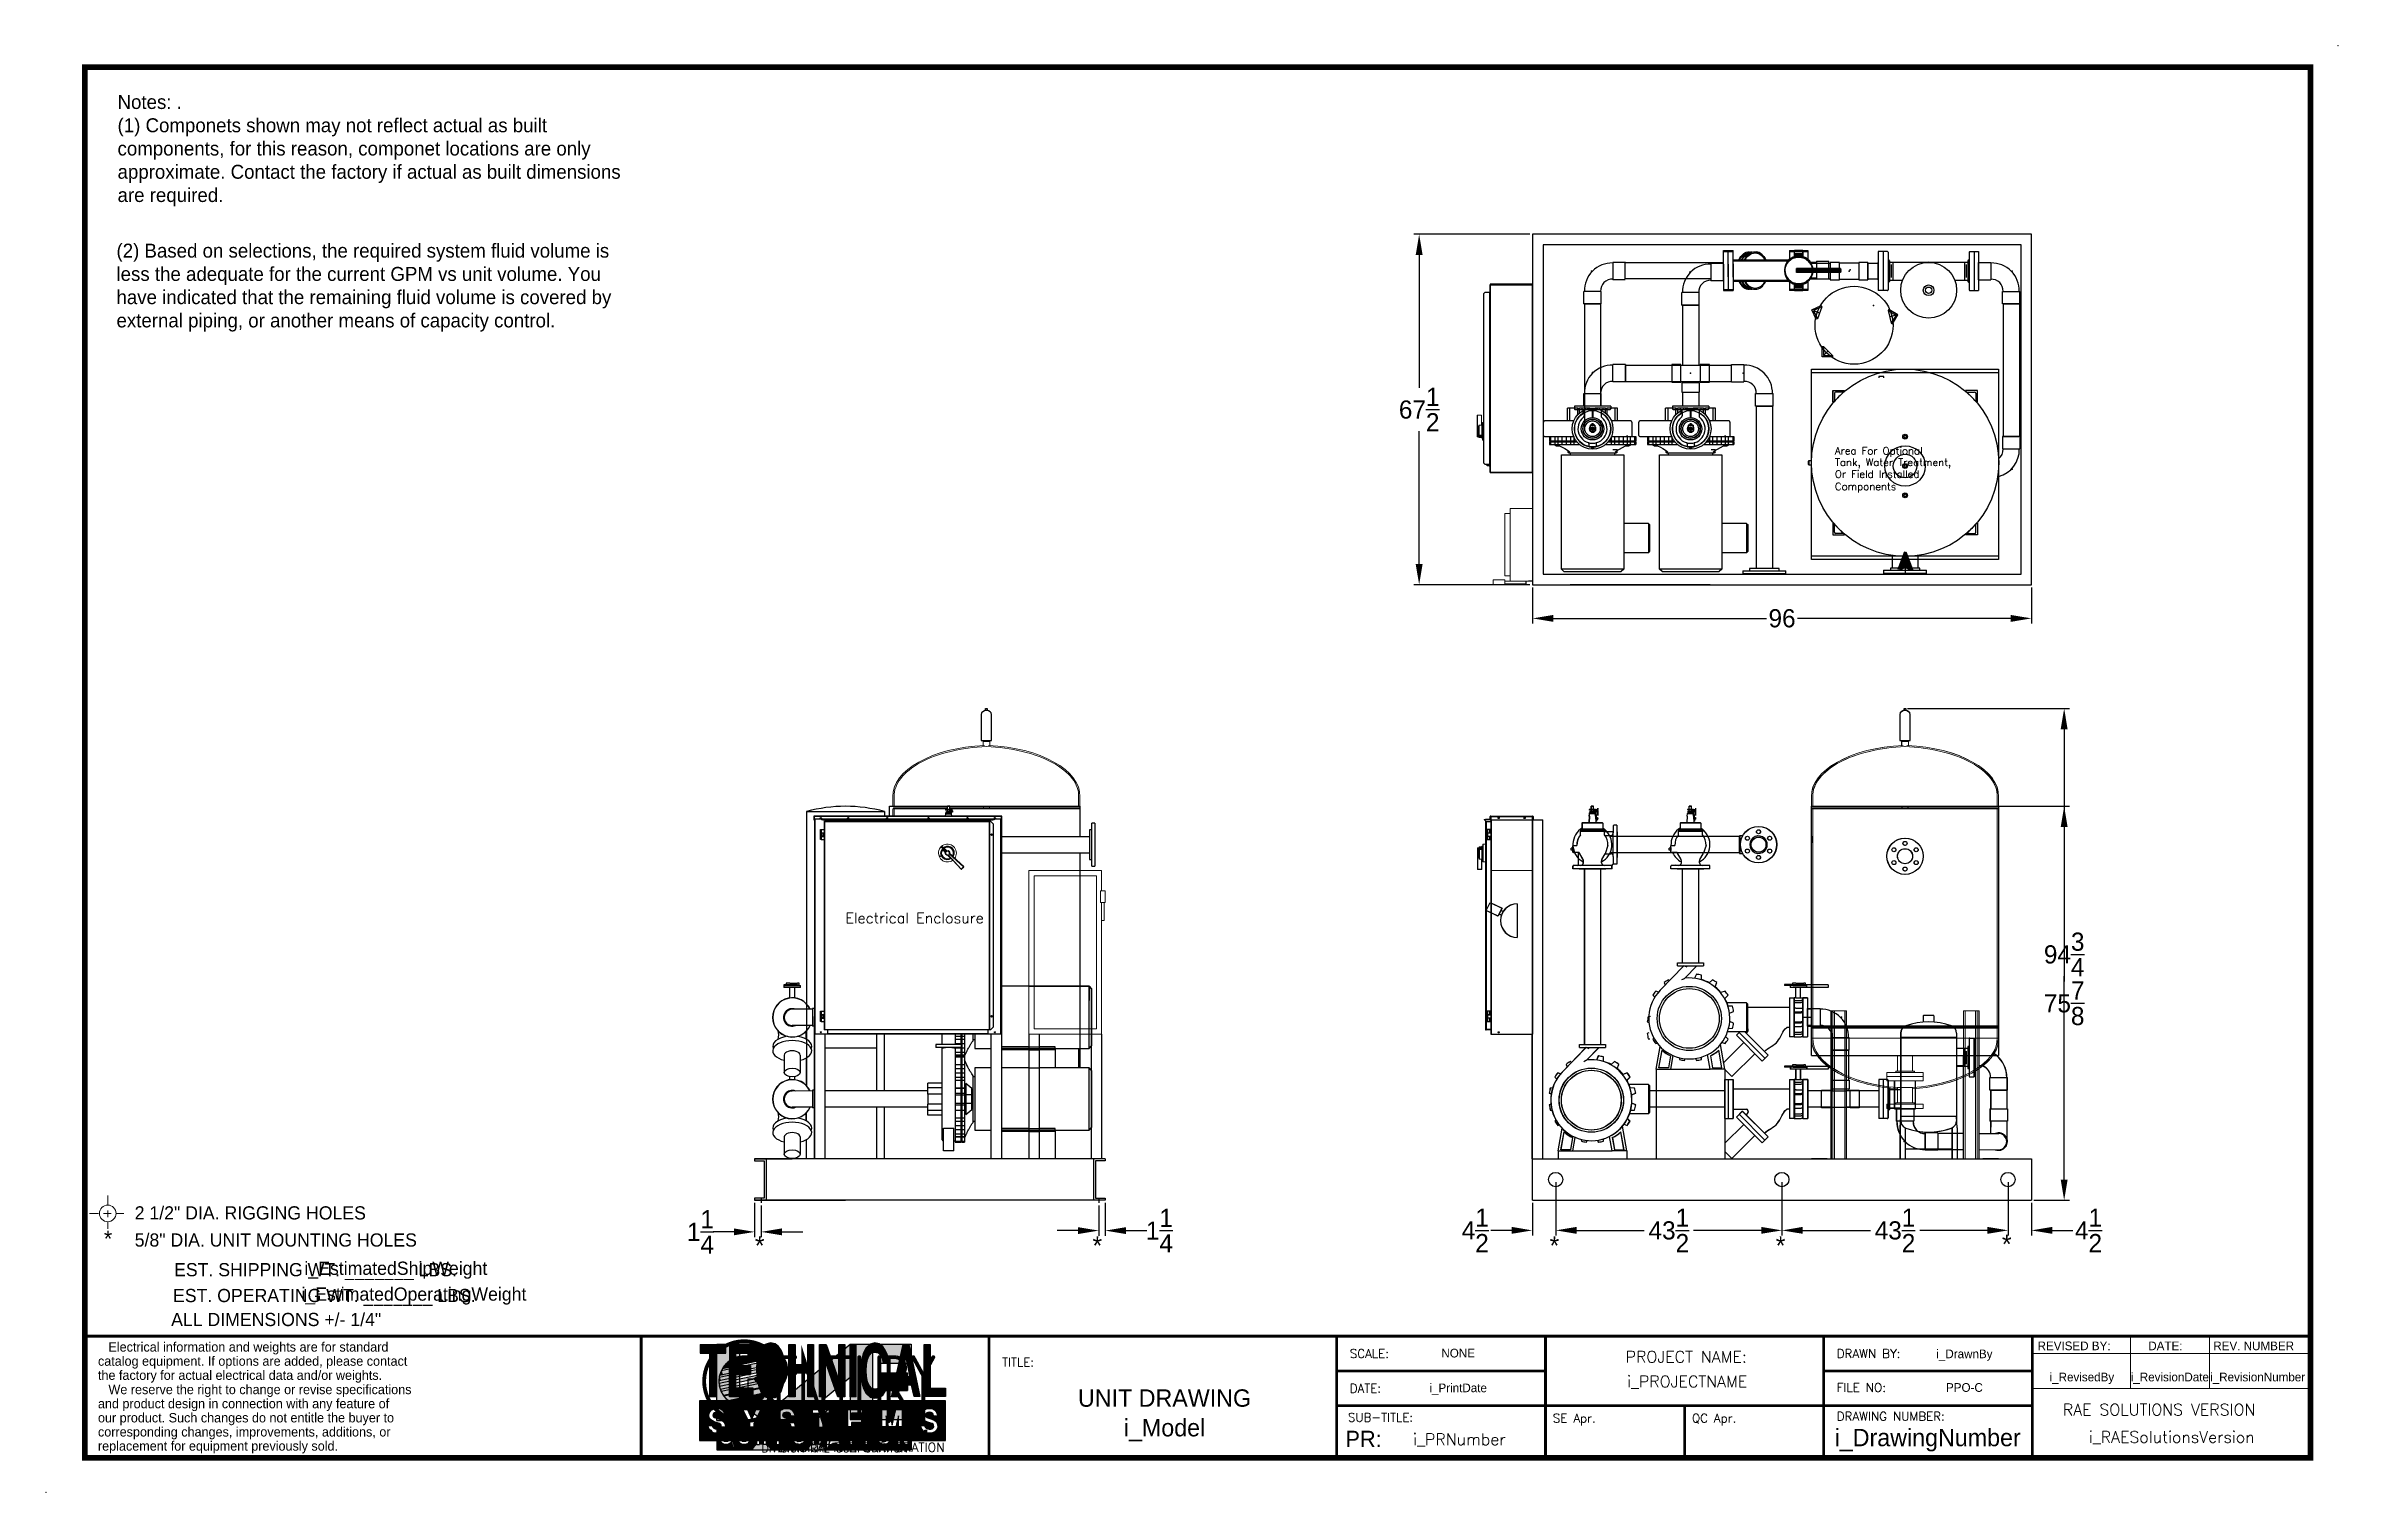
# Model space of a CAD drawing. Header units: inches. Extents: x 2625 to 3066, y 1222 to 1501.
import ezdxf
from ezdxf.enums import TextEntityAlignment as Align

# ---------------------------------------------------------------- set-up
doc = ezdxf.new("R2010")
doc.units = ezdxf.units.IN
doc.header["$MEASUREMENT"] = 0
doc.header["$PDSIZE"] = -1
for name, color, linetype in [('External Disconnect 1 H1', 7, 'Continuous'), ('Internal Disconnect 1 H1', 7, 'Continuous'), ('No External Disconnect H1', 7, 'Continuous'), ('WATANK', 7, 'Continuous'), ('WATNOED', 7, 'Continuous'), ('WCTANK', 7, 'Continuous'), ('WDPUMP', 7, 'Continuous'), ('WEPC', 7, 'Continuous'), ('WFLAG', 7, 'Continuous'), ('WLogo Century', 7, 'Continuous'), ('WLogo RAE', 7, 'Continuous'), ('WLogoTSI', 7, 'Continuous'), ('WNOTANK', 7, 'Continuous'), ('WOTANK', 7, 'Continuous'), ('WPCEDNOEDP2', 7, 'Continuous'), ('WSPUMP', 7, 'Continuous')]:
    doc.layers.add(name, color=color, linetype=linetype)
doc.styles.add('ROMANS', font='ROMANS')
doc.styles.add('SIMPLEX', font='SIMPLEX')
doc.styles.add('TCF_DIMENSION', font='simplex.shx')
doc.dimstyles.new('General Dimension', dxfattribs={"dimtxt": 3.5, "dimasz": 4, "dimexe": 1, "dimexo": 0.5, "dimgap": 0.09, "dimtad": 0, "dimtih": 1, "dimtoh": 1, "dimdec": 3, "dimzin": 0, "dimdsep": 46, "dimlunit": 5, "dimtxsty": 'Standard', "dimcen": 0.09, "dimadec": 0, "dimazin": 0, "dimtfac": 1, "dimtdec": 3, "dimtofl": 0, "dimtmove": 0, "dimatfit": 3, "dimfxl": 1, "dimtolj": 1, "dimtzin": 0, "dimarcsym": 0})

msp = doc.modelspace()

# ---------------------------------------------------------------- texts
at = {"color": 7, "linetype": 'Continuous', "lineweight": 20}
for s, height, p in [('2 1/2" DIA. RIGGING HOLES', 2.544159, (2641.7116, 1274.6965)), ('5/8" DIA. UNIT MOUNTING HOLES', 2.544159, (2641.7116, 1269.4781)), ('   Electrical information and weights are for standard', 1.812714, (2634.6349, 1249.2484)), ('REVISED BY:', 1.673789, (3008.027, 1249.5244)), ('DATE:', 1.67379, (3029.3415, 1249.5244)), ('REV. NUMBER', 1.673789, (3041.8583, 1249.5244)), ('the factory for actual electrical data and/or weights.', 1.812714, (2634.6349, 1243.8102)), ('catalog equipment. If options are added, please contact', 1.812714, (2634.6349, 1246.5293)), ('and product design in connection with any feature of', 1.812714, (2634.6349, 1238.3378)), ('   We reserve the right to change or revise specifications', 1.812714, (2634.6349, 1241.0569)), ('our product. Such changes do not entitle the buyer to', 1.812714, (2634.6349, 1235.6187)), ('corresponding changes, improvements, additions, or ', 1.812714, (2634.6349, 1232.8997)), ('replacement for equipment previously sold.', 1.812714, (2634.6349, 1230.1806))]:
    msp.add_text(s, height=height, dxfattribs=at).set_placement(p)
for s, height, p in [('*', 3.1311, (2636.5776, 1269.434)), ('i_EstimatedShipWeight', 2.547079, (2691.9812, 1264.0388)), ('EST. SHIPPING WT. _______ LBS.', 2.544159, (2676.5176, 1263.7609)), ('EST. OPERATING WT. _______ LBS.', 2.544159, (2678.207, 1258.7844)), ('i_EstimatedOperatingWeight', 2.544159, (2695.4624, 1259.0623)), ('ALL DIMENSIONS +/- 1/4"', 2.544159, (2668.9431, 1254.1671)), ('NONE', 1.67379, (2896.4901, 1248.1267)), ('i_DrawnBy', 1.67379, (2993.9462, 1247.9832)), ('i_RevisedBy', 1.673789, (3016.557, 1243.5227)), ('i_RevisionDate', 1.673789, (3033.4923, 1243.5227)), ('i_RevisionNumber', 1.673789, (3050.3951, 1243.5227)), ('UNIT DRAWING', 3.347578, (2839.9597, 1238.636)), ('i_PrintDate', 1.673789, (2896.4901, 1241.4316)), ('PPO-C', 1.67379, (2993.9462, 1241.5073)), ('i_Model', 3.34758, (2839.9597, 1232.9306)), ('i_DrawingNumber', 3.347578, (2986.8756, 1231.0295))]:
    msp.add_text(s, height=height, dxfattribs=at).set_placement(p, align=Align.CENTER)
at = {"color": 7, "linetype": 'Continuous'}
for p in [(2761.0992, 1267.885), (2826.0992, 1267.885), (2914.0875, 1267.885), (2957.6265, 1267.885), (3001.1655, 1268.1782)]:
    msp.add_text('*', height=3.5821, dxfattribs=at).set_placement(p)
at = {"color": 7, "linetype": 'Continuous', "lineweight": 20, "style": 'SIMPLEX'}
for s, height, p in [('SCALE:', 1.67379, (2875.6298, 1248.0383)), ('DRAWN BY:', 1.67379, (2969.362, 1248.0383)), ('TITLE:', 1.67379, (2808.6783, 1246.3645)), ('DATE:', 1.67379, (2875.6298, 1241.3431)), ('FILE NO:', 1.67379, (2969.362, 1241.505)), ('SUB-TITLE:', 1.67379, (2875.2671, 1235.7525)), ('SE Apr.', 1.67379, (2914.7132, 1235.5969)), ('QC Apr.', 1.67379, (2941.4939, 1235.5969)), ('DRAWING NUMBER:', 1.673789, (2969.362, 1235.9557)), ('RAE SOLUTIONS VERSION', 2.222792, (3012.8904, 1236.9678))]:
    msp.add_text(s, height=height, dxfattribs=at).set_placement(p)
for s, height, p in [('PROJECT NAME:', 2.222792, (2940.4069, 1247.1458)), ('i_PROJECTNAME', 2.222792, (2940.5759, 1242.3881)), ('i_PRNumber', 2.22279, (2896.7248, 1231.2558)), ('i_RAESolutionsVersion', 2.222792, (3033.8581, 1231.6863))]:
    msp.add_text(s, height=height, dxfattribs=at).set_placement(p, align=Align.CENTER)
at = {"color": 7, "linetype": 'Continuous', "lineweight": 20}
msp.add_text('PR:', height=3.13835, dxfattribs=at).set_placement((2881.7743, 1230.869), align=Align.RIGHT)
at = {"color": 7, "linetype": 'Continuous', "insert": (2638.41, 1491.2446), "char_height": 2.6865807, "width": 101.245975, "attachment_point": 1}
msp.add_mtext('Notes: .\\P(1) Componets shown may not reflect actual as built components, for this reason, componet locations are only approximate. Contact the factory if actual as built dimensions are required.', dxfattribs=at)
at = {"layer": 'WDPUMP', "color": 7, "linetype": 'Continuous', "text_generation_flag": 2}
for p in [(2923.3938, 1352.5827), (2942.2704, 1352.5827)]:
    msp.add_text('0.11 " [2.73 mm]', height=0.08, rotation=270, dxfattribs=at).set_placement(p)
at = {"layer": 'WEPC', "color": 7, "linetype": 'Continuous', "insert": (2805.1569, 1331.7572), "char_height": 2.025, "attachment_point": 9, "style": 'TCF_DIMENSION'}
msp.add_mtext('Electrical Enclosure', dxfattribs=at)
msp.add_mtext('Electrical Enclosure', dxfattribs=at)
at = {"layer": 'WFLAG', "color": 7, "linetype": 'Continuous', "insert": (2638.2058, 1467.0968), "char_height": 2.6865807, "width": 101.245975, "attachment_point": 1}
msp.add_mtext(' \\P(2) Based on selections, the required system fluid volume is less the adequate for the current GPM vs unit volume. You have indicated that the remaining fluid volume is covered by external piping, or another means of capacity control.', dxfattribs=at)
at = {"layer": 'WNOTANK', "color": 7, "linetype": 'Continuous', "style": 'TCF_DIMENSION'}
for s, height, p in [('Area For Optional', 1.427546, (2969.0145, 1422.031)), ('Area For Optional', 1.427546, (2969.0145, 1422.031)), ('Tank, Water Treatment,', 1.427546, (2969.0145, 1419.8073)), ('Tank, Water Treatment,', 1.427546, (2969.0145, 1419.8073)), ('Or Field Installed', 1.427546, (2969.0145, 1417.5409)), ('Or Field Installed', 1.427546, (2969.0145, 1417.5409)), ('Components', 1.42755, (2969.0145, 1415.1461)), ('Components', 1.42755, (2969.0145, 1415.1461))]:
    msp.add_text(s, height=height, dxfattribs=at).set_placement(p)
at = {"layer": 'WSPUMP', "color": 7, "linetype": 'Continuous', "text_generation_flag": 2}
msp.add_text('0.11 " [2.73 mm]', height=0.08, rotation=270, dxfattribs=at).set_placement((2923.4207, 1352.5827))

# ---------------------------------------------------------------- blocks, each defined once
blk = doc.blocks.new('*D39')
at = {"color": 0, "linetype": 'Continuous', "lineweight": -2}
for p, q in [((2910.31, 1464.43), (2887.98, 1464.43)), ((2888.98, 1460.43), (2888.98, 1434.85)), ((2888.98, 1400.93), (2888.98, 1426.51)), ((2910.31, 1396.93), (2887.98, 1396.93))]:
    blk.add_line(p, q, dxfattribs=at)
at = {"color": 0, "linetype": 'Continuous'}
for points in [[(2888.31, 1460.43), (2889.64, 1460.43), (2888.98, 1464.43)], [(2888.31, 1400.93), (2889.64, 1400.93), (2888.98, 1396.93)]]:
    blk.add_solid(points, dxfattribs=at)
at = {"layer": 'Defpoints', "color": 0, "linetype": 'Continuous'}
for p in [(2910.81, 1464.43), (2888.98, 1396.93), (2910.81, 1396.93)]:
    blk.add_point(p, dxfattribs=at)
at = {"color": 0, "linetype": 'Continuous', "insert": (2888.98, 1430.68), "char_height": 3.5, "attachment_point": 5}
blk.add_mtext('\\A1;67{\\H1x;\\S1/2;}', dxfattribs=at)
blk = doc.blocks.new('*D40')
at = {"color": 0, "linetype": 'Continuous', "lineweight": -2}
for p, q in [((2910.81, 1396.43), (2910.81, 1389.46)), ((3006.86, 1396.43), (3006.86, 1389.46)), ((2914.81, 1390.46), (2955.83, 1390.46)), ((3002.86, 1390.46), (2961.84, 1390.46))]:
    blk.add_line(p, q, dxfattribs=at)
at = {"color": 0, "linetype": 'Continuous'}
for points in [[(2914.81, 1391.12), (2914.81, 1389.79), (2910.81, 1390.46)], [(3002.86, 1391.12), (3002.86, 1389.79), (3006.86, 1390.46)]]:
    blk.add_solid(points, dxfattribs=at)
at = {"layer": 'Defpoints', "color": 0, "linetype": 'Continuous'}
for p in [(2910.81, 1396.93), (3006.86, 1396.93), (3006.86, 1390.46)]:
    blk.add_point(p, dxfattribs=at)
at = {"color": 0, "linetype": 'Continuous', "insert": (2958.84, 1390.46), "char_height": 3.5, "attachment_point": 5}
blk.add_mtext('\\A1;96', dxfattribs=at)
blk = doc.blocks.new('*D41')
at = {"color": 0, "linetype": 'Continuous', "lineweight": -2}
for p, q in [((2827.3, 1277.39), (2827.3, 1271.56)), ((2828.55, 1277.89), (2828.55, 1271.56)), ((2823.3, 1272.56), (2819.3, 1272.56)), ((2832.55, 1272.56), (2836.55, 1272.56))]:
    blk.add_line(p, q, dxfattribs=at)
at = {"color": 0, "linetype": 'Continuous'}
for points in [[(2823.3, 1273.22), (2823.3, 1271.89), (2827.3, 1272.56)], [(2832.55, 1273.22), (2832.55, 1271.89), (2828.55, 1272.56)]]:
    blk.add_solid(points, dxfattribs=at)
at = {"layer": 'Defpoints', "color": 0, "linetype": 'Continuous'}
for p in [(2827.3, 1277.89), (2828.55, 1278.39), (2828.55, 1272.56)]:
    blk.add_point(p, dxfattribs=at)
at = {"color": 0, "linetype": 'Continuous', "insert": (2838.97, 1272.56), "char_height": 3.5, "attachment_point": 5}
blk.add_mtext('\\A1;1{\\H1x;\\S1/4;}', dxfattribs=at)
blk = doc.blocks.new('*D42')
at = {"color": 0, "linetype": 'Continuous', "lineweight": -2}
for p, q in [((2761.05, 1277.89), (2761.05, 1271.31)), ((2762.3, 1277.39), (2762.3, 1271.31)), ((2757.05, 1272.31), (2753.05, 1272.31)), ((2766.3, 1272.31), (2770.3, 1272.31))]:
    blk.add_line(p, q, dxfattribs=at)
at = {"color": 0, "linetype": 'Continuous'}
for points in [[(2757.05, 1272.98), (2757.05, 1271.65), (2761.05, 1272.31)], [(2766.3, 1272.98), (2766.3, 1271.65), (2762.3, 1272.31)]]:
    blk.add_solid(points, dxfattribs=at)
at = {"layer": 'Defpoints', "color": 0, "linetype": 'Continuous'}
for p in [(2761.05, 1278.39), (2762.3, 1277.89), (2761.05, 1272.31)]:
    blk.add_point(p, dxfattribs=at)
at = {"color": 0, "linetype": 'Continuous', "insert": (2750.62, 1272.31), "char_height": 3.5, "attachment_point": 5}
blk.add_mtext('\\A1;1{\\H1x;\\S1/4;}', dxfattribs=at)
blk = doc.blocks.new('*D43')
at = {"color": 0, "linetype": 'Continuous', "lineweight": -2}
for p, q in [((2915.28, 1281.89), (2915.28, 1271.6)), ((2910.78, 1277.89), (2910.78, 1271.6)), ((2906.78, 1272.6), (2902.78, 1272.6)), ((2919.28, 1272.6), (2923.28, 1272.6))]:
    blk.add_line(p, q, dxfattribs=at)
at = {"color": 0, "linetype": 'Continuous'}
for points in [[(2906.78, 1273.27), (2906.78, 1271.94), (2910.78, 1272.6)], [(2919.28, 1273.27), (2919.28, 1271.94), (2915.28, 1272.6)]]:
    blk.add_solid(points, dxfattribs=at)
at = {"layer": 'Defpoints', "color": 0, "linetype": 'Continuous'}
for p in [(2915.28, 1282.39), (2910.78, 1278.39), (2910.78, 1272.6)]:
    blk.add_point(p, dxfattribs=at)
at = {"color": 0, "linetype": 'Continuous', "insert": (2899.78, 1272.6), "char_height": 3.5, "attachment_point": 5}
blk.add_mtext('\\A1;4{\\H1x;\\S1/2;}', dxfattribs=at)
blk = doc.blocks.new('*D44')
at = {"color": 0, "linetype": 'Continuous', "lineweight": -2}
for p, q in [((2915.28, 1281.89), (2915.28, 1271.6)), ((2958.82, 1281.89), (2958.82, 1271.6)), ((2919.28, 1272.6), (2932.3, 1272.6)), ((2954.82, 1272.6), (2941.81, 1272.6))]:
    blk.add_line(p, q, dxfattribs=at)
at = {"color": 0, "linetype": 'Continuous'}
for points in [[(2919.28, 1273.27), (2919.28, 1271.94), (2915.28, 1272.6)], [(2954.82, 1273.27), (2954.82, 1271.94), (2958.82, 1272.6)]]:
    blk.add_solid(points, dxfattribs=at)
at = {"layer": 'Defpoints', "color": 0, "linetype": 'Continuous'}
for p in [(2915.28, 1282.39), (2958.82, 1282.39), (2958.82, 1272.6)]:
    blk.add_point(p, dxfattribs=at)
at = {"color": 0, "linetype": 'Continuous', "insert": (2937.05, 1272.6), "char_height": 3.5, "attachment_point": 5}
blk.add_mtext('\\A1;43{\\H1x;\\S1/2;}', dxfattribs=at)
blk = doc.blocks.new('*D45')
at = {"color": 0, "linetype": 'Continuous', "lineweight": -2}
for p, q in [((2958.82, 1281.89), (2958.82, 1271.6)), ((3002.36, 1281.89), (3002.36, 1271.6)), ((2962.82, 1272.6), (2975.84, 1272.6)), ((2998.36, 1272.6), (2985.35, 1272.6))]:
    blk.add_line(p, q, dxfattribs=at)
at = {"color": 0, "linetype": 'Continuous'}
for points in [[(2962.82, 1273.27), (2962.82, 1271.94), (2958.82, 1272.6)], [(2998.36, 1273.27), (2998.36, 1271.94), (3002.36, 1272.6)]]:
    blk.add_solid(points, dxfattribs=at)
at = {"layer": 'Defpoints', "color": 0, "linetype": 'Continuous'}
for p in [(2958.82, 1282.39), (3002.36, 1282.39), (3002.36, 1272.6)]:
    blk.add_point(p, dxfattribs=at)
at = {"color": 0, "linetype": 'Continuous', "insert": (2980.59, 1272.6), "char_height": 3.5, "attachment_point": 5}
blk.add_mtext('\\A1;43{\\H1x;\\S1/2;}', dxfattribs=at)
blk = doc.blocks.new('*D46')
at = {"color": 0, "linetype": 'Continuous', "lineweight": -2}
for p, q in [((3002.36, 1281.89), (3002.36, 1271.6)), ((3006.84, 1277.89), (3006.84, 1271.6)), ((2998.36, 1272.6), (2994.36, 1272.6)), ((3010.84, 1272.6), (3014.84, 1272.6))]:
    blk.add_line(p, q, dxfattribs=at)
at = {"color": 0, "linetype": 'Continuous'}
for points in [[(2998.36, 1273.27), (2998.36, 1271.94), (3002.36, 1272.6)], [(3010.84, 1273.27), (3010.84, 1271.94), (3006.84, 1272.6)]]:
    blk.add_solid(points, dxfattribs=at)
at = {"layer": 'Defpoints', "color": 0, "linetype": 'Continuous'}
for p in [(3002.36, 1282.39), (3006.84, 1278.39), (3006.84, 1272.6)]:
    blk.add_point(p, dxfattribs=at)
at = {"color": 0, "linetype": 'Continuous', "insert": (3017.84, 1272.6), "char_height": 3.5, "attachment_point": 5}
blk.add_mtext('\\A1;4{\\H1x;\\S1/2;}', dxfattribs=at)
blk = doc.blocks.new('L-C')
at = {"linetype": 'Continuous'}
for p, q in [((0.127, 1.789), (0.193, 1.789)), ((0.127, 1.735), (0.127, 1.749)), ((0.127, 1.735), (0.13, 1.735)), ((0.127, 1.653), (0.127, 1.604)), ((0.15, 1.738), (0.133, 1.737)), ((0.135, 1.751), (0.146, 1.751)), ((0.148, 1.751), (0.152, 1.738)), ((0.149, 1.752), (0.153, 1.738)), ((0.149, 1.752), (0.154, 1.739)), ((0.15, 1.752), (0.155, 1.74)), ((0.151, 1.753), (0.159, 1.745)), ((0.151, 1.752), (0.157, 1.742)), ((0.152, 1.754), (0.159, 1.75)), ((0.153, 1.756), (0.158, 1.754)), ((0.166, 1.753), (0.159, 1.745)), ((0.167, 1.751), (0.16, 1.744)), ((0.168, 1.751), (0.161, 1.742)), ((0.169, 1.75), (0.162, 1.741)), ((0.17, 1.749), (0.163, 1.74)), ((0.171, 1.749), (0.166, 1.738)), ((0.172, 1.749), (0.169, 1.737)), ((0.174, 1.748), (0.172, 1.736)), ((0.175, 1.748), (0.174, 1.735)), ((0.176, 1.749), (0.177, 1.735)), ((0.177, 1.749), (0.18, 1.736)), ((0.178, 1.749), (0.183, 1.737)), ((0.179, 1.75), (0.186, 1.738)), ((0.18, 1.751), (0.19, 1.742)), ((0.18, 1.75), (0.189, 1.74)), ((0.181, 1.753), (0.193, 1.748)), ((0.181, 1.752), (0.192, 1.745)), ((0.182, 1.755), (0.193, 1.75)), ((0.127, 1.518), (0.127, 1.505)), ((0.127, 1.398), (0.193, 1.398)), ((0.127, 1.343), (0.127, 1.358)), ((0.127, 1.343), (0.13, 1.343)), ((0.15, 1.347), (0.133, 1.346)), ((0.135, 1.36), (0.146, 1.36)), ((0.148, 1.36), (0.152, 1.347)), ((0.149, 1.361), (0.154, 1.348)), ((0.149, 1.36), (0.153, 1.347)), ((0.15, 1.361), (0.155, 1.349)), ((0.151, 1.361), (0.159, 1.354)), ((0.151, 1.361), (0.157, 1.351)), ((0.152, 1.363), (0.159, 1.358)), ((0.153, 1.365), (0.158, 1.363)), ((0.166, 1.362), (0.159, 1.354)), ((0.167, 1.36), (0.16, 1.352)), ((0.168, 1.359), (0.161, 1.351)), ((0.169, 1.359), (0.162, 1.35)), ((0.17, 1.358), (0.163, 1.349)), ((0.171, 1.358), (0.166, 1.347)), ((0.172, 1.357), (0.169, 1.346)), ((0.174, 1.357), (0.172, 1.345)), ((0.175, 1.357), (0.174, 1.344)), ((0.176, 1.357), (0.177, 1.344)), ((0.177, 1.358), (0.18, 1.345)), ((0.178, 1.358), (0.183, 1.345)), ((0.179, 1.358), (0.186, 1.347)), ((0.18, 1.36), (0.19, 1.351)), ((0.18, 1.359), (0.189, 1.349)), ((0.181, 1.362), (0.193, 1.357)), ((0.181, 1.361), (0.192, 1.354)), ((0.182, 1.363), (0.193, 1.359)), ((0.127, 1.266), (0.193, 1.266)), ((0.127, 1.266), (0.127, 1.253)), ((0.127, 1.253), (0.193, 1.253)), ((0.193, 1.266), (0.193, 1.253)), ((0.127, 1.128), (0.138, 1.13)), ((0.127, 1.12), (0.127, 1.128)), ((0.127, 1.12), (0.165, 1.12)), ((0.127, 1.038), (0.127, 0.988)), ((0.154, 1.147), (0.165, 1.147)), ((0.154, 1.131), (0.154, 1.147)), ((0.165, 1.12), (0.165, 1.147)), ((0.174, 1.134), (0.181, 1.123)), ((0.174, 1.134), (0.174, 1.121)), ((0.127, 0.898), (0.193, 0.898)), ((0.127, 0.844), (0.127, 0.859)), ((0.127, 0.844), (0.13, 0.844)), ((0.15, 0.847), (0.133, 0.846)), ((0.135, 0.86), (0.146, 0.86)), ((0.148, 0.861), (0.152, 0.847)), ((0.149, 0.861), (0.153, 0.848)), ((0.149, 0.861), (0.154, 0.848)), ((0.15, 0.861), (0.155, 0.849)), ((0.151, 0.862), (0.159, 0.854)), ((0.151, 0.861), (0.157, 0.852)), ((0.152, 0.863), (0.159, 0.859)), ((0.153, 0.865), (0.158, 0.863)), ((0.166, 0.862), (0.159, 0.854)), ((0.167, 0.86), (0.16, 0.853)), ((0.168, 0.86), (0.161, 0.851)), ((0.169, 0.859), (0.162, 0.85)), ((0.17, 0.858), (0.163, 0.849)), ((0.171, 0.858), (0.166, 0.847)), ((0.172, 0.858), (0.169, 0.846)), ((0.174, 0.857), (0.172, 0.845)), ((0.175, 0.857), (0.174, 0.844)), ((0.176, 0.858), (0.177, 0.844)), ((0.177, 0.858), (0.18, 0.845)), ((0.178, 0.858), (0.183, 0.846)), ((0.179, 0.859), (0.186, 0.847)), ((0.18, 0.86), (0.19, 0.852)), ((0.18, 0.859), (0.189, 0.849)), ((0.181, 0.862), (0.193, 0.857)), ((0.181, 0.861), (0.192, 0.854)), ((0.182, 0.864), (0.193, 0.859)), ((0.193, 0.756), (0.127, 0.779)), ((0.127, 0.765), (0.127, 0.779)), ((0.14, 0.761), (0.127, 0.765)), ((0.193, 0.74), (0.127, 0.717)), ((0.14, 0.736), (0.127, 0.731)), ((0.127, 0.731), (0.127, 0.717)), ((0.14, 0.761), (0.14, 0.748)), ((0.14, 0.736), (0.14, 0.748)), ((0.177, 0.748), (0.152, 0.757)), ((0.152, 0.748), (0.152, 0.757)), ((0.177, 0.748), (0.152, 0.74)), ((0.152, 0.748), (0.152, 0.74)), ((0.193, 0.74), (0.193, 0.756)), ((0.127, 0.627), (0.182, 0.627)), ((0.127, 0.627), (0.127, 0.614)), ((0.127, 0.614), (0.182, 0.614)), ((0.127, 0.499), (0.193, 0.499)), ((0.127, 0.499), (0.127, 0.485)), ((0.182, 0.647), (0.193, 0.647)), ((0.182, 0.627), (0.182, 0.647)), ((0.182, 0.594), (0.182, 0.614)), ((0.182, 0.594), (0.193, 0.594)), ((0.193, 0.647), (0.193, 0.594)), ((0.193, 0.499), (0.193, 0.485)), ((0.127, 0.485), (0.193, 0.485)), ((0.193, 0.247), (0.127, 0.247)), ((0.173, 0.233), (0.127, 0.206)), ((0.174, 0.233), (0.127, 0.233)), ((0.127, 0.206), (0.127, 0.193)), ((0.127, 0.193), (0.193, 0.193)), ((0.193, 0.234), (0.148, 0.207)), ((0.148, 0.207), (0.193, 0.207)), ((0.193, 0.247), (0.193, 0.234)), ((0.193, 0.234), (0.193, 0.234)), ((0.193, 0.207), (0.193, 0.193))]:
    blk.add_line(p, q, dxfattribs=at)
for p, q in [((0.127, 1.789), (0.127, 1.775)), ((0.127, 1.775), (0.153, 1.775)), ((0.127, 1.653), (0.193, 1.653)), ((0.153, 1.775), (0.153, 1.759)), ((0.165, 1.775), (0.182, 1.775)), ((0.165, 1.775), (0.165, 1.756)), ((0.182, 1.775), (0.182, 1.756)), ((0.193, 1.789), (0.193, 1.752)), ((0.193, 1.653), (0.193, 1.605)), ((0.504, 1.33), (0.436, 1.652)), ((0.51, 1.328), (0.441, 1.656)), ((0.47, 1.672), (0.484, 1.675)), ((0.542, 1.325), (0.47, 1.672)), ((0.558, 1.325), (0.484, 1.678)), ((0.527, 1.687), (0.507, 1.683)), ((0.581, 1.329), (0.507, 1.684)), ((0.601, 1.334), (0.527, 1.687)), ((0.619, 1.341), (0.546, 1.688)), ((0.57, 1.686), (0.548, 1.679)), ((0.64, 1.352), (0.57, 1.686)), ((0.653, 1.361), (0.586, 1.683)), ((0.62, 1.671), (0.589, 1.665)), ((0.68, 1.386), (0.62, 1.671)), ((0.69, 1.399), (0.634, 1.663)), ((0.127, 1.604), (0.138, 1.604)), ((0.127, 1.518), (0.193, 1.518)), ((0.127, 1.505), (0.155, 1.505)), ((0.138, 1.64), (0.155, 1.64)), ((0.138, 1.64), (0.138, 1.604)), ((0.155, 1.64), (0.155, 1.608)), ((0.167, 1.608), (0.155, 1.608)), ((0.155, 1.505), (0.155, 1.476)), ((0.167, 1.64), (0.182, 1.64)), ((0.167, 1.64), (0.167, 1.608)), ((0.167, 1.505), (0.167, 1.476)), ((0.167, 1.505), (0.182, 1.505)), ((0.182, 1.64), (0.182, 1.605)), ((0.193, 1.605), (0.182, 1.605)), ((0.182, 1.505), (0.182, 1.472)), ((0.193, 1.518), (0.193, 1.472)), ((0.462, 1.344), (0.404, 1.622)), ((0.127, 1.398), (0.127, 1.384)), ((0.127, 1.384), (0.153, 1.384)), ((0.153, 1.384), (0.153, 1.368)), ((0.167, 1.476), (0.155, 1.476)), ((0.165, 1.384), (0.165, 1.365)), ((0.165, 1.384), (0.182, 1.384)), ((0.193, 1.472), (0.182, 1.472)), ((0.182, 1.384), (0.182, 1.365)), ((0.193, 1.398), (0.193, 1.36)), ((0.542, 1.325), (0.557, 1.328)), ((0.542, 1.325), (0.557, 1.328)), ((0.601, 1.334), (0.581, 1.33)), ((0.601, 1.334), (0.581, 1.33)), ((0.64, 1.352), (0.617, 1.35)), ((0.68, 1.386), (0.649, 1.38)), ((0.127, 1.038), (0.193, 1.038)), ((0.138, 1.024), (0.155, 1.024)), ((0.138, 1.024), (0.138, 0.988)), ((0.155, 1.024), (0.155, 0.992)), ((0.167, 0.992), (0.155, 0.992)), ((0.167, 1.024), (0.182, 1.024)), ((0.167, 1.024), (0.167, 0.992)), ((0.182, 1.024), (0.182, 0.99)), ((0.193, 0.99), (0.182, 0.99)), ((0.193, 1.038), (0.193, 0.99)), ((0.127, 0.988), (0.138, 0.988)), ((0.127, 0.898), (0.127, 0.884)), ((0.127, 0.884), (0.153, 0.884)), ((0.153, 0.884), (0.153, 0.868)), ((0.165, 0.884), (0.182, 0.884)), ((0.165, 0.884), (0.165, 0.865)), ((0.182, 0.884), (0.182, 0.865)), ((0.193, 0.898), (0.193, 0.861)), ((0.127, 0.247), (0.127, 0.233))]:
    blk.add_line(p, q)
for points, format in [([(0.146, 1.751, 0.04518), (0.149, 1.752, 0.23841), (0.152, 1.755, 0.123436), (0.153, 1.759)], "xyb"), ([(0.15, 1.738, 0.166405), (0.154, 1.739, 0.10668), (0.159, 1.745, 0.10668)], "xyb"), ([(0.159, 1.745, 0.318957), (0.18, 1.736, 0.369216), (0.193, 1.752, 0.369216)], "xyb"), ([(0.165, 1.756, 0.398028), (0.175, 1.748, 0.408527), (0.182, 1.756, 0.408527)], "xyb"), ([(0.146, 1.36, 0.04518), (0.149, 1.36, 0.23841), (0.152, 1.363, 0.123436), (0.153, 1.368)], "xyb"), ([(0.15, 1.347, 0.166405), (0.154, 1.348, 0.10668), (0.159, 1.354, 0.10668)], "xyb"), ([(0.159, 1.354, 0.318957), (0.18, 1.345, 0.369216), (0.193, 1.36, 0.369216)], "xyb"), ([(0.165, 1.365, 0.398028), (0.175, 1.357, 0.408527), (0.182, 1.365, 0.408527)], "xyb"), ([(0.154, 1.174, 0.0126, 0.0126, 0), (0.153, 1.174, 0.0126, 0.0126, 0), (0.153, 1.173, 0.0126, 0.0125, 0), (0.152, 1.173, 0.0125, 0.0125, 0), (0.152, 1.173, 0.0125, 0.0125, 0), (0.152, 1.173, 0.0125, 0.0125, 0), (0.151, 1.173, 0.0125, 0.0124, 0), (0.151, 1.173, 0.0124, 0.0124, 0), (0.151, 1.173, 0.0124, 0.0124, 0), (0.151, 1.173, 0.0124, 0.0124, 0), (0.15, 1.173, 0.0124, 0.0124, 0), (0.15, 1.173, 0.0124, 0.0124, 0), (0.15, 1.173, 0.0124, 0.0123, 0), (0.15, 1.173, 0.0123, 0.0123, 0), (0.15, 1.173, 0.0123, 0.0123, 0), (0.149, 1.172, 0.0123, 0.0123, 0), (0.149, 1.172, 0.0123, 0.0123, 0), (0.149, 1.172, 0.0123, 0.0123, 0), (0.149, 1.172, 0.0123, 0.0123, 0), (0.149, 1.172, 0.0123, 0.0123, 0), (0.148, 1.172, 0.0123, 0.0122, 0), (0.148, 1.172, 0.0122, 0.0122, 0), (0.148, 1.172, 0.0122, 0.0122, 0), (0.148, 1.172, 0.0122, 0.0122, 0), (0.148, 1.172, 0.0122, 0.0122, 0), (0.147, 1.172, 0.0122, 0.0122, 0), (0.147, 1.172, 0.0122, 0.0122, 0), (0.147, 1.172, 0.0122, 0.0121, 0), (0.147, 1.172, 0.0121, 0.0121, 0), (0.147, 1.171, 0.0121, 0.0121, 0), (0.146, 1.171, 0.0121, 0.0121, 0), (0.146, 1.171, 0.0121, 0.0121, 0), (0.146, 1.171, 0.0121, 0.0121, 0), (0.146, 1.171, 0.0121, 0.0121, 0), (0.146, 1.171, 0.0121, 0.012, 0), (0.145, 1.171, 0.012, 0.012, 0), (0.145, 1.171, 0.012, 0.012, 0), (0.145, 1.171, 0.012, 0.012, 0), (0.145, 1.171, 0.012, 0.012, 0), (0.145, 1.17, 0.012, 0.012, 0), (0.144, 1.17, 0.012, 0.012, 0), (0.144, 1.17, 0.012, 0.0119, 0), (0.144, 1.17, 0.0119, 0.0119, 0), (0.144, 1.17, 0.0119, 0.0119, 0), (0.144, 1.17, 0.0119, 0.0119, 0), (0.143, 1.17, 0.0119, 0.0119, 0), (0.143, 1.17, 0.0119, 0.0119, 0), (0.143, 1.17, 0.0119, 0.0118, 0), (0.143, 1.169, 0.0118, 0.0118, 0), (0.143, 1.169, 0.0118, 0.0118, 0), (0.142, 1.169, 0.0118, 0.0118, 0), (0.142, 1.169, 0.0118, 0.0118, 0), (0.142, 1.169, 0.0118, 0.0118, 0), (0.142, 1.169, 0.0118, 0.0118, 0), (0.141, 1.169, 0.0118, 0.0117, 0), (0.141, 1.169, 0.0117, 0.0117, 0), (0.141, 1.168, 0.0117, 0.0117, 0), (0.141, 1.168, 0.0117, 0.0117, 0), (0.141, 1.168, 0.0117, 0.0117, 0), (0.14, 1.168, 0.0117, 0.0117, 0), (0.14, 1.168, 0.0117, 0.0116, 0), (0.14, 1.168, 0.0116, 0.0116, 0), (0.14, 1.167, 0.0116, 0.0116, 0), (0.14, 1.167, 0.0116, 0.0116, 0), (0.139, 1.167, 0.0116, 0.0116, 0), (0.139, 1.167, 0.0116, 0.0116, 0), (0.139, 1.167, 0.0116, 0.0115, 0), (0.139, 1.167, 0.0115, 0.0115, 0), (0.139, 1.166, 0.0115, 0.0115, 0), (0.138, 1.166, 0.0115, 0.0115, 0), (0.138, 1.166, 0.0115, 0.0115, 0), (0.138, 1.166, 0.0115, 0.0114, 0), (0.138, 1.166, 0.0114, 0.0114, 0), (0.138, 1.165, 0.0114, 0.0114, 0), (0.138, 1.165, 0.0114, 0.0114, 0), (0.137, 1.165, 0.0114, 0.0114, 0), (0.137, 1.165, 0.0114, 0.0114, 0), (0.137, 1.164, 0.0114, 0.0113, 0), (0.137, 1.164, 0.0113, 0.0113, 0), (0.137, 1.164, 0.0113, 0.0113, 0), (0.136, 1.164, 0.0113, 0.0113, 0), (0.136, 1.163, 0.0113, 0.0113, 0), (0.136, 1.163, 0.0113, 0.0112, 0), (0.136, 1.163, 0.0112, 0.0112, 0), (0.136, 1.163, 0.0112, 0.0112, 0), (0.136, 1.162, 0.0112, 0.0112, 0), (0.135, 1.162, 0.0112, 0.0112, 0), (0.135, 1.162, 0.0112, 0.0111, 0), (0.135, 1.161, 0.0111, 0.0111, 0), (0.135, 1.161, 0.0111, 0.0111, 0), (0.135, 1.161, 0.0111, 0.0111, 0), (0.135, 1.161, 0.0111, 0.011, 0), (0.135, 1.16, 0.011, 0.011, 0), (0.134, 1.16, 0.011, 0.011, 0), (0.134, 1.16, 0.011, 0.011, 0), (0.134, 1.159, 0.011, 0.0109, 0), (0.134, 1.159, 0.0109, 0.0109, 0), (0.134, 1.158, 0.0109, 0.0109, 0), (0.134, 1.158, 0.0109, 0.0109, 0), (0.134, 1.158, 0.0109, 0.0108, 0), (0.134, 1.157, 0.0108, 0.0108, 0), (0.134, 1.157, 0.0108, 0.0108, 0), (0.133, 1.157, 0.0108, 0.0108, 0), (0.133, 1.156, 0.0108, 0.0107, 0), (0.133, 1.156, 0.0107, 0.0107, 0), (0.133, 1.155, 0.0107, 0.0107, 0), (0.133, 1.155, 0.0107, 0.0107, 0), (0.133, 1.155, 0.0107, 0.0106, 0), (0.133, 1.154, 0.0106, 0.0106, 0), (0.133, 1.154, 0.0106, 0.0106, 0), (0.133, 1.153, 0.0106, 0.0105, 0), (0.133, 1.153, 0.0105, 0.0105, 0), (0.133, 1.152, 0.0105, 0.0105, 0), (0.133, 1.152, 0.0105, 0.0105, 0), (0.133, 1.151, 0.0105, 0.0104, 0), (0.133, 1.151, 0.0104, 0.0104, 0), (0.133, 1.15, 0.0104, 0.0104, 0), (0.133, 1.15, 0.0104, 0.0103, 0), (0.133, 1.15, 0.0103, 0.0103, 0), (0.133, 1.149, 0.0103, 0.0103, 0), (0.133, 1.149, 0.0103, 0.0102, 0), (0.133, 1.148, 0.0102, 0.0102, 0), (0.133, 1.148, 0.0102, 0.0102, 0), (0.133, 1.147, 0.0102, 0.0101, 0), (0.133, 1.147, 0.0101, 0.0101, 0), (0.133, 1.146, 0.0101, 0.0101, 0), (0.133, 1.146, 0.0101, 0.01, 0), (0.133, 1.145, 0.01, 0.01, 0), (0.133, 1.145, 0.01, 0.00997, 0), (0.133, 1.144, 0.00997, 0.00994, 0), (0.134, 1.144, 0.00994, 0.00991, 0), (0.134, 1.143, 0.00991, 0.00987, 0), (0.134, 1.143, 0.00987, 0.00983, 0), (0.134, 1.142, 0.00983, 0.0098, 0), (0.134, 1.141, 0.0098, 0.00976, 0), (0.135, 1.141, 0.00976, 0.00973, 0), (0.135, 1.14, 0.00973, 0.00969, 0), (0.135, 1.14, 0.00969, 0.00965, 0), (0.135, 1.139, 0.00965, 0.00961, 0), (0.136, 1.139, 0.00961, 0.00957, 0), (0.136, 1.138, 0.00957, 0.00953, 0), (0.136, 1.138, 0.00953, 0.00949, 0), (0.137, 1.137, 0.00949, 0.00945, 0), (0.137, 1.137, 0.00945, 0.00941, 0), (0.138, 1.136, 0.00941, 0.00937, 0), (0.138, 1.136, 0.00937, 0.00932, 0), (0.139, 1.136, 0.00932, 0.00928, 0), (0.139, 1.135, 0.00928, 0.00923, 0), (0.14, 1.135, 0.00923, 0.00918, 0), (0.14, 1.134, 0.00918, 0.00912, 0), (0.141, 1.134, 0.00912, 0.00907, 0), (0.142, 1.133, 0.00907, 0.009, 0), (0.142, 1.132, 0.009, 0.00894, 0), (0.143, 1.132, 0.00894, 0.00886, 0), (0.144, 1.131, 0.00886, 0.00878, 0), (0.145, 1.131, 0.00878, 0.00868, 0), (0.147, 1.13, 0.00868, 0.00856, 0), (0.148, 1.129, 0.00856, 0.00842, 0), (0.15, 1.128, 0.00842, 0.00826, 0), (0.153, 1.127, 0.00826, 0.00808, 0), (0.155, 1.126, 0.00808, 0.00808, 0)], "xyseb"), ([(0.146, 0.86, 0.04518), (0.149, 0.861, 0.23841), (0.152, 0.864, 0.123436), (0.153, 0.868)], "xyb"), ([(0.15, 0.847, 0.166405), (0.154, 0.848, 0.10668), (0.159, 0.854, 0.10668)], "xyb"), ([(0.159, 0.854, 0.318957), (0.18, 0.845, 0.369216), (0.193, 0.861, 0.369216)], "xyb"), ([(0.165, 0.865, 0.398028), (0.175, 0.858, 0.408527), (0.182, 0.865, 0.408527)], "xyb")]:
    blk.add_lwpolyline(points, format=format, dxfattribs=at)
at = {"const_width": 0.0276}
for points in [[(0.764, 1.321, 2.151009), (0.324, 1.321, 2.25)], [(0.717, 0.679), (0.321, 0.679, 0.899385), (0.321, 0.535), (0.717, 0.535)], [(0.561, 0.46), (0.565, 0.415, 0.8541), (0.717, 0.415), (0.717, 0.468), (0.256, 0.468)]]:
    blk.add_lwpolyline(points, format="xyb", dxfattribs=at)
at = {"const_width": 0.0138}
for points in [[(0.324, 1.328, 1), (0.324, 1.314, 1)], [(0.764, 1.328, 1), (0.764, 1.314, 1)], [(0.256, 1.147, 1), (0.256, 1.133, 1)], [(0.601, 1.147, 1), (0.601, 1.133, 1)], [(0.717, 1.147, 1), (0.717, 1.133, 1)], [(0.256, 1.089, 1), (0.256, 1.075, 1)], [(0.717, 1.089, 1), (0.717, 1.075, 1)], [(0.256, 0.945, 1), (0.256, 0.931, 1)], [(0.717, 0.945, 1), (0.717, 0.931, 1)], [(0.717, 0.888, 1), (0.717, 0.874, 1)], [(0.256, 0.816, 1), (0.256, 0.802, 1)], [(0.717, 0.744, 1), (0.717, 0.73, 1)], [(0.717, 0.686, 1), (0.717, 0.672, 1)], [(0.717, 0.542, 1), (0.717, 0.528, 1)], [(0.256, 0.475, 1), (0.256, 0.461, 1)], [(0.256, 0.29, 1), (0.256, 0.276, 1)], [(0.256, 0.226, 1), (0.256, 0.212, 1)], [(0.717, 0.298, 1), (0.717, 0.284, 1)], [(0.717, 0.154, 1), (0.717, 0.14, 1)]]:
    blk.add_lwpolyline(points, format="xyb", close=True, dxfattribs=at)
at = {"linetype": 'Continuous', "const_width": 0.0126}
blk.add_lwpolyline([(0.177, 1.128), (0.181, 1.13), (0.184, 1.132), (0.185, 1.134), (0.187, 1.136), (0.188, 1.139), (0.189, 1.141), (0.189, 1.144), (0.189, 1.147), (0.189, 1.149), (0.189, 1.152), (0.189, 1.154), (0.188, 1.157), (0.188, 1.159), (0.187, 1.161), (0.186, 1.163), (0.185, 1.165), (0.183, 1.167), (0.181, 1.168), (0.18, 1.169), (0.178, 1.171), (0.176, 1.172), (0.174, 1.172), (0.172, 1.173), (0.17, 1.174), (0.168, 1.174), (0.166, 1.174), (0.164, 1.174), (0.163, 1.175), (0.161, 1.175), (0.16, 1.174), (0.158, 1.174), (0.157, 1.174), (0.155, 1.174), (0.154, 1.174)], dxfattribs=at)
at = {"const_width": 0.0276}
for points in [[(0.256, 1.14), (0.256, 1.258), (0.717, 1.258), (0.717, 1.14)], [(0.601, 1.258), (0.601, 1.14)], [(0.717, 0.938), (0.256, 0.938), (0.717, 1.082), (0.256, 1.082)], [(0.717, 0.881), (0.717, 0.737)], [(0.717, 0.809), (0.256, 0.809)], [(0.565, 0.468), (0.256, 0.283)], [(0.256, 0.219), (0.585, 0.219), (0.717, 0.291)], [(0.585, 0.219), (0.717, 0.147)]]:
    blk.add_lwpolyline(points, dxfattribs=at)
at = {"linetype": 'Continuous', "const_width": 0.0138}
blk.add_lwpolyline([(0.133, 0.362, 0.095704), (0.135, 0.353, 0.105766), (0.14, 0.345, 0.049024), (0.144, 0.342, 0.047564), (0.149, 0.339, 0.092975), (0.162, 0.337, 0.097762), (0.174, 0.339, 0.033639), (0.181, 0.342, 0.066645), (0.184, 0.345, 0.036448), (0.187, 0.348, 0.039834), (0.189, 0.351, 0.065348), (0.19, 0.356, 0.057325), (0.191, 0.362, 0.057208), (0.19, 0.368, 0.065267), (0.189, 0.373, 0.039838), (0.187, 0.376, 0.036432), (0.184, 0.379, 0.066661), (0.181, 0.382, 0.033639), (0.174, 0.385, 0.097762), (0.162, 0.387, 0.093104), (0.149, 0.385, 0.047436), (0.144, 0.382, 0.04905), (0.14, 0.379, 0.105029), (0.135, 0.371, 0.094594)], format="xyb", close=True, dxfattribs=at)
blk.add_circle((0.544, 1.506), 0.181)
at = {"linetype": 'Continuous'}
for centre, radius, start, end in [((0.136, 1.727), 0.0245, 93.4801, 112.3321), ((0.134, 1.733), 0.00442, 93.078, 152.8901), ((0.152, 1.755), 1.8e-15, 134.9001, 296.5651), ((0.175, 1.748), 3.6e-15, 90, 269.6093), ((0.18, 1.736), 4e-16, 90, 260.9199), ((0.136, 1.336), 0.0245, 93.4801, 112.3321), ((0.134, 1.341), 0.00442, 93.078, 152.8901), ((0.152, 1.363), 1.8e-15, 134.9001, 296.5651), ((0.175, 1.357), 3.6e-15, 90, 269.6093), ((0.18, 1.345), 4e-16, 90, 260.9199), ((0.173, 1.139), 0.0181, 273.9089, 294.5458), ((0.136, 0.836), 0.0245, 93.4801, 112.3321), ((0.134, 0.842), 0.00442, 93.078, 152.8901), ((0.152, 0.864), 1.8e-15, 134.9001, 296.5651), ((0.175, 0.858), 3.6e-15, 90, 269.6093), ((0.18, 0.845), 4e-16, 90, 260.9199)]:
    blk.add_arc(centre, radius, start, end, dxfattribs=at)
for centre, radius, start, end in [((0.544, 1.506), 0.181, 108.9978, 211.8542), ((0.544, 1.506), 0.181, 123.4716, 126.4422), ((0.544, 1.506), 0.181, 109.3232, 114.1144), ((0.544, 1.506), 0.181, 95.3798, 101.851), ((0.546, 1.54), 0.148, 80.598, 89.8628), ((0.544, 1.506), 0.181, 65.161, 76.7124), ((0.544, 1.506), 0.181, 321.9612, 61.7409), ((0.526, 1.419), 0.0923, 255.8167, 259.6946), ((0.544, 1.506), 0.181, 269.5877, 274.3789), ((0.544, 1.506), 0.181, 281.851, 288.3223), ((0.544, 1.506), 0.181, 294.3687, 303.739), ((0.544, 1.506), 0.181, 306.9897, 318.5411)]:
    blk.add_arc(centre, radius, start, end)
for points in [[(0.127, 1.789), (0.127, 1.775), (0.193, 1.789), (0.182, 1.775)], [(0.135, 1.751), (0.133, 1.737), (0.127, 1.749), (0.13, 1.735)], [(0.13, 1.735), (0.127, 1.735), (0.13, 1.735), (0.127, 1.749)], [(0.193, 1.653), (0.182, 1.64), (0.127, 1.653), (0.138, 1.64)], [(0.138, 1.64), (0.138, 1.604), (0.127, 1.653), (0.127, 1.604)], [(0.147, 1.751), (0.15, 1.738), (0.135, 1.751), (0.133, 1.737)], [(0.148, 1.751), (0.147, 1.751), (0.152, 1.738), (0.15, 1.738)], [(0.149, 1.752), (0.148, 1.751), (0.153, 1.738), (0.152, 1.738)], [(0.15, 1.752), (0.149, 1.752), (0.155, 1.74), (0.154, 1.739)], [(0.149, 1.752), (0.149, 1.752), (0.154, 1.739), (0.153, 1.738)], [(0.151, 1.752), (0.15, 1.752), (0.157, 1.742), (0.155, 1.74)], [(0.152, 1.754), (0.151, 1.753), (0.156, 1.752), (0.159, 1.745)], [(0.151, 1.753), (0.151, 1.752), (0.159, 1.745), (0.157, 1.742)], [(0.153, 1.756), (0.152, 1.754), (0.155, 1.755), (0.159, 1.75)], [(0.165, 1.775), (0.165, 1.756), (0.153, 1.775), (0.153, 1.759)], [(0.153, 1.759), (0.153, 1.756), (0.153, 1.759), (0.155, 1.755)], [(0.153, 1.759), (0.159, 1.745), (0.165, 1.756), (0.159, 1.745)], [(0.166, 1.753), (0.165, 1.756), (0.159, 1.745), (0.165, 1.756)], [(0.167, 1.751), (0.166, 1.753), (0.16, 1.744), (0.159, 1.745)], [(0.168, 1.751), (0.167, 1.751), (0.161, 1.742), (0.16, 1.744)], [(0.169, 1.75), (0.168, 1.751), (0.162, 1.741), (0.161, 1.742)], [(0.17, 1.749), (0.169, 1.75), (0.163, 1.74), (0.162, 1.741)], [(0.171, 1.749), (0.17, 1.749), (0.166, 1.738), (0.163, 1.74)], [(0.172, 1.749), (0.171, 1.749), (0.169, 1.737), (0.166, 1.738)], [(0.174, 1.748), (0.172, 1.749), (0.172, 1.736), (0.169, 1.737)], [(0.175, 1.748), (0.174, 1.748), (0.174, 1.735), (0.172, 1.736)], [(0.176, 1.749), (0.175, 1.748), (0.177, 1.735), (0.174, 1.735)], [(0.177, 1.749), (0.176, 1.749), (0.18, 1.736), (0.177, 1.735)], [(0.178, 1.749), (0.177, 1.749), (0.183, 1.737), (0.18, 1.736)], [(0.179, 1.75), (0.178, 1.749), (0.186, 1.738), (0.183, 1.737)], [(0.18, 1.75), (0.179, 1.75), (0.189, 1.74), (0.186, 1.738)], [(0.181, 1.752), (0.18, 1.751), (0.192, 1.745), (0.19, 1.742)], [(0.18, 1.751), (0.18, 1.75), (0.19, 1.742), (0.189, 1.74)], [(0.193, 1.752), (0.193, 1.75), (0.182, 1.755), (0.181, 1.753)], [(0.182, 1.755), (0.181, 1.753), (0.193, 1.75), (0.193, 1.748)], [(0.192, 1.745), (0.181, 1.752), (0.193, 1.748), (0.181, 1.753)], [(0.193, 1.75), (0.193, 1.748), (0.192, 1.745), (0.181, 1.752)], [(0.193, 1.789), (0.193, 1.752), (0.182, 1.775), (0.182, 1.756)], [(0.182, 1.756), (0.182, 1.755), (0.193, 1.752), (0.193, 1.75)], [(0.193, 1.653), (0.193, 1.605), (0.182, 1.64), (0.182, 1.605)], [(0.193, 1.518), (0.182, 1.505), (0.127, 1.518), (0.127, 1.505)], [(0.167, 1.64), (0.167, 1.608), (0.155, 1.64), (0.155, 1.608)], [(0.167, 1.505), (0.167, 1.476), (0.155, 1.505), (0.155, 1.476)], [(0.193, 1.518), (0.193, 1.472), (0.182, 1.505), (0.182, 1.472)], [(0.127, 1.398), (0.127, 1.384), (0.193, 1.398), (0.182, 1.384)], [(0.135, 1.36), (0.133, 1.346), (0.127, 1.358), (0.13, 1.343)], [(0.13, 1.343), (0.127, 1.343), (0.13, 1.343), (0.127, 1.358)], [(0.147, 1.36), (0.15, 1.347), (0.135, 1.36), (0.133, 1.346)], [(0.148, 1.36), (0.147, 1.36), (0.152, 1.347), (0.15, 1.347)], [(0.149, 1.36), (0.148, 1.36), (0.153, 1.347), (0.152, 1.347)], [(0.15, 1.361), (0.149, 1.361), (0.155, 1.349), (0.154, 1.348)], [(0.149, 1.361), (0.149, 1.36), (0.154, 1.348), (0.153, 1.347)], [(0.151, 1.361), (0.15, 1.361), (0.157, 1.351), (0.155, 1.349)], [(0.152, 1.363), (0.151, 1.361), (0.156, 1.361), (0.159, 1.354)], [(0.151, 1.361), (0.151, 1.361), (0.159, 1.354), (0.157, 1.351)], [(0.153, 1.365), (0.152, 1.363), (0.155, 1.364), (0.159, 1.358)], [(0.165, 1.384), (0.165, 1.365), (0.153, 1.384), (0.153, 1.368)], [(0.153, 1.368), (0.153, 1.365), (0.153, 1.368), (0.155, 1.364)], [(0.153, 1.368), (0.159, 1.354), (0.165, 1.365), (0.159, 1.354)], [(0.166, 1.362), (0.165, 1.365), (0.159, 1.354), (0.165, 1.365)], [(0.167, 1.36), (0.166, 1.362), (0.16, 1.352), (0.159, 1.354)], [(0.168, 1.359), (0.167, 1.36), (0.161, 1.351), (0.16, 1.352)], [(0.169, 1.359), (0.168, 1.359), (0.162, 1.35), (0.161, 1.351)], [(0.17, 1.358), (0.169, 1.359), (0.163, 1.349), (0.162, 1.35)], [(0.171, 1.358), (0.17, 1.358), (0.166, 1.347), (0.163, 1.349)], [(0.172, 1.357), (0.171, 1.358), (0.169, 1.346), (0.166, 1.347)], [(0.174, 1.357), (0.172, 1.357), (0.172, 1.345), (0.169, 1.346)], [(0.175, 1.357), (0.174, 1.357), (0.174, 1.344), (0.172, 1.345)], [(0.176, 1.357), (0.175, 1.357), (0.177, 1.344), (0.174, 1.344)], [(0.177, 1.358), (0.176, 1.357), (0.18, 1.345), (0.177, 1.344)], [(0.178, 1.358), (0.177, 1.358), (0.183, 1.345), (0.18, 1.345)], [(0.179, 1.358), (0.178, 1.358), (0.186, 1.347), (0.183, 1.345)], [(0.18, 1.359), (0.179, 1.358), (0.189, 1.349), (0.186, 1.347)], [(0.181, 1.361), (0.18, 1.36), (0.192, 1.354), (0.19, 1.351)], [(0.18, 1.36), (0.18, 1.359), (0.19, 1.351), (0.189, 1.349)], [(0.193, 1.36), (0.193, 1.359), (0.182, 1.363), (0.181, 1.362)], [(0.182, 1.363), (0.181, 1.362), (0.193, 1.359), (0.193, 1.357)], [(0.192, 1.354), (0.181, 1.361), (0.193, 1.357), (0.181, 1.362)], [(0.193, 1.359), (0.193, 1.357), (0.192, 1.354), (0.181, 1.361)], [(0.193, 1.398), (0.193, 1.36), (0.182, 1.384), (0.182, 1.365)], [(0.182, 1.365), (0.182, 1.363), (0.193, 1.36), (0.193, 1.359)], [(0.193, 1.266), (0.193, 1.253), (0.127, 1.266), (0.127, 1.253)], [(0.165, 1.12), (0.127, 1.12), (0.138, 1.13), (0.127, 1.128)], [(0.193, 1.038), (0.182, 1.024), (0.127, 1.038), (0.138, 1.024)], [(0.138, 1.024), (0.138, 0.988), (0.127, 1.038), (0.127, 0.988)], [(0.154, 1.131), (0.165, 1.12), (0.154, 1.131), (0.138, 1.13)], [(0.165, 1.147), (0.165, 1.12), (0.154, 1.147), (0.154, 1.131)], [(0.167, 1.024), (0.167, 0.992), (0.155, 1.024), (0.155, 0.992)], [(0.174, 1.134), (0.181, 1.123), (0.174, 1.134), (0.174, 1.121)], [(0.181, 1.123), (0.174, 1.121), (0.178, 1.122), (0.174, 1.121)], [(0.193, 1.038), (0.193, 0.99), (0.182, 1.024), (0.182, 0.99)], [(0.127, 0.898), (0.127, 0.884), (0.193, 0.898), (0.182, 0.884)], [(0.135, 0.86), (0.133, 0.846), (0.127, 0.859), (0.13, 0.844)], [(0.13, 0.844), (0.127, 0.844), (0.13, 0.844), (0.127, 0.859)], [(0.147, 0.86), (0.15, 0.847), (0.135, 0.86), (0.133, 0.846)], [(0.148, 0.861), (0.147, 0.86), (0.152, 0.847), (0.15, 0.847)], [(0.149, 0.861), (0.148, 0.861), (0.153, 0.848), (0.152, 0.847)], [(0.149, 0.861), (0.149, 0.861), (0.154, 0.848), (0.153, 0.848)], [(0.15, 0.861), (0.149, 0.861), (0.155, 0.849), (0.154, 0.848)], [(0.151, 0.861), (0.15, 0.861), (0.157, 0.852), (0.155, 0.849)], [(0.152, 0.863), (0.151, 0.862), (0.156, 0.861), (0.159, 0.854)], [(0.151, 0.862), (0.151, 0.861), (0.159, 0.854), (0.157, 0.852)], [(0.153, 0.865), (0.152, 0.863), (0.155, 0.864), (0.159, 0.859)], [(0.165, 0.884), (0.165, 0.865), (0.153, 0.884), (0.153, 0.868)], [(0.153, 0.868), (0.159, 0.854), (0.165, 0.865), (0.159, 0.854)], [(0.153, 0.868), (0.153, 0.865), (0.153, 0.868), (0.155, 0.864)], [(0.166, 0.862), (0.165, 0.865), (0.159, 0.854), (0.165, 0.865)], [(0.167, 0.86), (0.166, 0.862), (0.16, 0.853), (0.159, 0.854)], [(0.168, 0.86), (0.167, 0.86), (0.161, 0.851), (0.16, 0.853)], [(0.169, 0.859), (0.168, 0.86), (0.162, 0.85), (0.161, 0.851)], [(0.17, 0.858), (0.169, 0.859), (0.163, 0.849), (0.162, 0.85)], [(0.171, 0.858), (0.17, 0.858), (0.166, 0.847), (0.163, 0.849)], [(0.172, 0.858), (0.171, 0.858), (0.169, 0.846), (0.166, 0.847)], [(0.174, 0.857), (0.172, 0.858), (0.172, 0.845), (0.169, 0.846)], [(0.175, 0.857), (0.174, 0.857), (0.174, 0.844), (0.172, 0.845)], [(0.176, 0.858), (0.175, 0.857), (0.177, 0.844), (0.174, 0.844)], [(0.177, 0.858), (0.176, 0.858), (0.18, 0.845), (0.177, 0.844)], [(0.178, 0.858), (0.177, 0.858), (0.183, 0.846), (0.18, 0.845)], [(0.179, 0.859), (0.178, 0.858), (0.186, 0.847), (0.183, 0.846)], [(0.18, 0.859), (0.179, 0.859), (0.189, 0.849), (0.186, 0.847)], [(0.181, 0.861), (0.18, 0.86), (0.192, 0.854), (0.19, 0.852)], [(0.18, 0.86), (0.18, 0.859), (0.19, 0.852), (0.189, 0.849)], [(0.193, 0.861), (0.193, 0.859), (0.182, 0.864), (0.181, 0.862)], [(0.182, 0.864), (0.181, 0.862), (0.193, 0.859), (0.193, 0.857)], [(0.192, 0.854), (0.181, 0.861), (0.193, 0.857), (0.181, 0.862)], [(0.193, 0.859), (0.193, 0.857), (0.192, 0.854), (0.181, 0.861)], [(0.193, 0.898), (0.193, 0.861), (0.182, 0.884), (0.182, 0.865)], [(0.182, 0.865), (0.182, 0.864), (0.193, 0.861), (0.193, 0.859)], [(0.127, 0.779), (0.193, 0.756), (0.127, 0.765), (0.177, 0.748)], [(0.177, 0.748), (0.127, 0.731), (0.193, 0.74), (0.127, 0.717)], [(0.152, 0.757), (0.14, 0.761), (0.152, 0.74), (0.14, 0.736)], [(0.193, 0.756), (0.177, 0.748), (0.193, 0.74), (0.177, 0.748)], [(0.182, 0.627), (0.182, 0.614), (0.127, 0.627), (0.127, 0.614)], [(0.193, 0.499), (0.193, 0.485), (0.127, 0.499), (0.127, 0.485)], [(0.193, 0.647), (0.193, 0.594), (0.182, 0.647), (0.182, 0.594)], [(0.193, 0.247), (0.193, 0.234), (0.127, 0.206), (0.127, 0.193)], [(0.127, 0.247), (0.127, 0.233), (0.193, 0.247), (0.173, 0.233)], [(0.193, 0.207), (0.148, 0.207), (0.193, 0.193), (0.127, 0.193)]]:
    blk.add_solid(points, dxfattribs=at)
for points in [[(0.436, 1.652), (0.442, 1.654), (0.436, 1.652), (0.441, 1.656)], [(0.442, 1.654), (0.509, 1.331), (0.436, 1.652), (0.504, 1.33)], [(0.47, 1.672), (0.484, 1.675), (0.47, 1.672), (0.484, 1.678)], [(0.484, 1.675), (0.557, 1.328), (0.47, 1.672), (0.542, 1.325)], [(0.527, 1.687), (0.601, 1.334), (0.507, 1.683), (0.581, 1.33)], [(0.517, 1.685), (0.507, 1.683), (0.517, 1.686), (0.507, 1.684)], [(0.517, 1.685), (0.527, 1.687), (0.517, 1.685), (0.516, 1.686)], [(0.561, 1.687), (0.562, 1.682), (0.546, 1.688), (0.548, 1.679)], [(0.57, 1.686), (0.64, 1.352), (0.548, 1.679), (0.617, 1.35)], [(0.562, 1.682), (0.57, 1.686), (0.562, 1.682), (0.561, 1.687)], [(0.605, 1.668), (0.596, 1.68), (0.589, 1.665), (0.586, 1.683)], [(0.62, 1.671), (0.68, 1.386), (0.589, 1.665), (0.649, 1.38)], [(0.605, 1.668), (0.601, 1.678), (0.605, 1.668), (0.596, 1.68)], [(0.605, 1.668), (0.607, 1.677), (0.605, 1.668), (0.601, 1.678)], [(0.605, 1.668), (0.613, 1.674), (0.605, 1.668), (0.607, 1.677)], [(0.605, 1.668), (0.62, 1.671), (0.605, 1.668), (0.613, 1.674)], [(0.662, 1.531), (0.634, 1.663), (0.662, 1.531), (0.651, 1.653)], [(0.662, 1.531), (0.651, 1.653), (0.662, 1.531), (0.667, 1.64)], [(0.433, 1.483), (0.363, 1.518), (0.433, 1.483), (0.362, 1.501)], [(0.433, 1.483), (0.362, 1.501), (0.433, 1.483), (0.364, 1.483)], [(0.433, 1.483), (0.365, 1.54), (0.433, 1.483), (0.363, 1.518)], [(0.433, 1.483), (0.364, 1.483), (0.433, 1.483), (0.366, 1.469)], [(0.433, 1.483), (0.371, 1.561), (0.433, 1.483), (0.365, 1.54)], [(0.433, 1.483), (0.37, 1.455), (0.433, 1.483), (0.366, 1.469)], [(0.433, 1.483), (0.376, 1.438), (0.433, 1.483), (0.37, 1.455)], [(0.433, 1.483), (0.377, 1.579), (0.433, 1.483), (0.371, 1.561)], [(0.433, 1.483), (0.383, 1.423), (0.433, 1.483), (0.376, 1.438)], [(0.433, 1.483), (0.387, 1.598), (0.433, 1.483), (0.377, 1.579)], [(0.433, 1.483), (0.394, 1.404), (0.433, 1.483), (0.383, 1.423)], [(0.433, 1.483), (0.404, 1.622), (0.433, 1.483), (0.387, 1.598)], [(0.433, 1.483), (0.407, 1.387), (0.433, 1.483), (0.394, 1.404)], [(0.433, 1.483), (0.421, 1.373), (0.433, 1.483), (0.407, 1.387)], [(0.433, 1.483), (0.437, 1.36), (0.433, 1.483), (0.421, 1.373)], [(0.433, 1.483), (0.462, 1.344), (0.433, 1.483), (0.437, 1.36)], [(0.662, 1.531), (0.667, 1.64), (0.662, 1.531), (0.68, 1.626)], [(0.662, 1.531), (0.68, 1.626), (0.662, 1.531), (0.694, 1.609)], [(0.662, 1.531), (0.694, 1.609), (0.662, 1.531), (0.705, 1.59)], [(0.662, 1.531), (0.705, 1.59), (0.662, 1.531), (0.712, 1.575)], [(0.662, 1.531), (0.712, 1.575), (0.662, 1.531), (0.718, 1.557)], [(0.662, 1.531), (0.718, 1.557), (0.662, 1.531), (0.721, 1.544)], [(0.662, 1.531), (0.724, 1.53), (0.662, 1.531), (0.721, 1.544)], [(0.662, 1.531), (0.722, 1.473), (0.662, 1.531), (0.725, 1.494)], [(0.662, 1.531), (0.71, 1.434), (0.662, 1.531), (0.717, 1.452)], [(0.662, 1.531), (0.701, 1.415), (0.662, 1.531), (0.71, 1.434)], [(0.662, 1.531), (0.69, 1.399), (0.662, 1.531), (0.701, 1.415)], [(0.662, 1.531), (0.717, 1.452), (0.662, 1.531), (0.722, 1.473)], [(0.662, 1.531), (0.725, 1.511), (0.662, 1.531), (0.724, 1.53)], [(0.662, 1.531), (0.725, 1.494), (0.662, 1.531), (0.725, 1.511)], [(0.504, 1.33), (0.509, 1.331), (0.504, 1.33), (0.51, 1.328)], [(0.542, 1.325), (0.557, 1.328), (0.542, 1.325), (0.558, 1.325)], [(0.591, 1.332), (0.581, 1.33), (0.591, 1.331), (0.581, 1.329)], [(0.591, 1.332), (0.601, 1.334), (0.591, 1.332), (0.591, 1.331)], [(0.632, 1.348), (0.631, 1.353), (0.619, 1.341), (0.617, 1.35)], [(0.631, 1.353), (0.64, 1.352), (0.631, 1.353), (0.632, 1.348)], [(0.664, 1.383), (0.661, 1.368), (0.649, 1.38), (0.653, 1.361)], [(0.664, 1.383), (0.666, 1.372), (0.664, 1.383), (0.661, 1.368)], [(0.664, 1.383), (0.68, 1.386), (0.664, 1.383), (0.674, 1.38)], [(0.664, 1.383), (0.674, 1.38), (0.664, 1.383), (0.67, 1.376)], [(0.664, 1.383), (0.67, 1.376), (0.664, 1.383), (0.666, 1.372)]]:
    blk.add_solid(points)
at = {"style": 'SIMPLEX', "width": 1.0625}
blk.add_text('DIVISION RAE CORPORATION', height=0.05359, rotation=270, dxfattribs=at).set_placement((0.035, 1.381))
blk = doc.blocks.new('L-RAE')
for p, q in [((0.225, 1.706), (0.059, 1.706)), ((0.059, 1.706), (0.059, 0.309)), ((0.225, 1.699), (0.225, 1.047)), ((0.27, 1.706), (0.82, 1.706)), ((0.27, 1.706), (0.27, 1.541)), ((0.82, 1.706), (0.82, 1.541)), ((0.225, 1.575), (0.059, 1.575)), ((0.121, 1.599), (0.125, 1.598)), ((0.125, 1.598), (0.131, 1.597)), ((0.128, 1.619), (0.132, 1.618)), ((0.131, 1.597), (0.134, 1.597)), ((0.132, 1.618), (0.134, 1.618)), ((0.134, 1.618), (0.134, 1.597)), ((0.152, 1.618), (0.15, 1.618)), ((0.15, 1.618), (0.15, 1.597)), ((0.153, 1.597), (0.15, 1.597)), ((0.156, 1.619), (0.152, 1.618)), ((0.159, 1.598), (0.153, 1.597)), ((0.164, 1.599), (0.159, 1.598)), ((0.82, 1.541), (0.27, 1.541)), ((0.225, 1.449), (0.059, 1.449)), ((0.187, 1.419), (0.097, 1.419)), ((0.097, 1.419), (0.097, 1.399)), ((0.136, 1.399), (0.097, 1.399)), ((0.099, 1.37), (0.097, 1.369)), ((0.097, 1.348), (0.097, 1.369)), ((0.099, 1.349), (0.097, 1.348)), ((0.108, 1.371), (0.099, 1.37)), ((0.108, 1.35), (0.099, 1.349)), ((0.118, 1.371), (0.108, 1.371)), ((0.118, 1.35), (0.108, 1.35)), ((0.128, 1.373), (0.118, 1.371)), ((0.128, 1.352), (0.118, 1.35)), ((0.128, 1.373), (0.131, 1.374)), ((0.135, 1.355), (0.128, 1.352)), ((0.131, 1.374), (0.134, 1.377)), ((0.134, 1.377), (0.136, 1.379)), ((0.139, 1.357), (0.135, 1.355)), ((0.136, 1.399), (0.136, 1.379)), ((0.139, 1.357), (0.14, 1.359)), ((0.166, 1.399), (0.157, 1.399)), ((0.157, 1.399), (0.157, 1.373)), ((0.157, 1.372), (0.157, 1.373)), ((0.157, 1.371), (0.157, 1.372)), ((0.166, 1.399), (0.166, 1.373)), ((0.187, 1.419), (0.187, 1.372)), ((0.359, 1.483), (0.277, 1.386)), ((0.277, 1.386), (0.277, 1.115)), ((0.57, 1.483), (0.359, 1.483)), ((0.452, 1.338), (0.39, 1.265)), ((0.455, 1.324), (0.452, 1.338)), ((0.471, 1.294), (0.455, 1.324)), ((0.57, 1.483), (0.57, 1.461)), ((0.82, 1.483), (0.707, 1.483)), ((0.707, 1.483), (0.707, 1.461)), ((0.812, 1.341), (0.798, 1.305)), ((0.82, 1.375), (0.812, 1.341)), ((0.82, 1.483), (0.82, 1.375)), ((0.225, 1.305), (0.059, 1.305)), ((0.225, 1.183), (0.059, 1.183)), ((0.225, 1.177), (0.059, 1.177)), ((0.074, 1.183), (0.074, 1.203)), ((0.187, 1.279), (0.097, 1.279)), ((0.097, 1.279), (0.097, 1.258)), ((0.136, 1.258), (0.097, 1.258)), ((0.125, 1.183), (0.125, 1.203)), ((0.136, 1.258), (0.136, 1.231)), ((0.166, 1.258), (0.157, 1.258)), ((0.157, 1.258), (0.157, 1.234)), ((0.157, 1.258), (0.157, 1.232)), ((0.166, 1.258), (0.157, 1.258)), ((0.157, 1.231), (0.157, 1.232)), ((0.157, 1.23), (0.157, 1.231)), ((0.157, 1.183), (0.157, 1.203)), ((0.166, 1.258), (0.166, 1.233)), ((0.166, 1.258), (0.166, 1.233)), ((0.187, 1.279), (0.187, 1.231)), ((0.21, 1.176), (0.223, 1.176)), ((0.39, 1.265), (0.82, 0.747)), ((0.495, 1.259), (0.471, 1.294)), ((0.519, 1.237), (0.495, 1.259)), ((0.558, 1.213), (0.519, 1.237)), ((0.585, 1.204), (0.558, 1.213)), ((0.614, 1.198), (0.585, 1.204)), ((0.639, 1.197), (0.614, 1.198)), ((0.683, 1.204), (0.639, 1.197)), ((0.714, 1.218), (0.683, 1.204)), ((0.753, 1.244), (0.714, 1.218)), ((0.778, 1.274), (0.753, 1.244)), ((0.798, 1.305), (0.778, 1.274)), ((0.225, 1.054), (0.059, 1.054)), ((0.225, 1.054), (0.059, 1.054)), ((0.225, 1.053), (0.059, 1.053)), ((0.187, 1.023), (0.097, 1.023)), ((0.097, 1.023), (0.097, 1.002)), ((0.136, 1.002), (0.097, 1.002)), ((0.136, 1.002), (0.136, 0.983)), ((0.157, 1.002), (0.157, 0.977)), ((0.166, 1.002), (0.157, 1.002)), ((0.166, 1.002), (0.166, 0.977)), ((0.187, 1.023), (0.187, 0.975)), ((0.225, 1.054), (0.413, 0.828)), ((0.277, 1.115), (0.582, 0.747)), ((0.334, 0.923), (0.059, 0.923)), ((0.225, 0.92), (0.059, 0.92)), ((0.099, 0.974), (0.097, 0.973)), ((0.097, 0.952), (0.097, 0.973)), ((0.099, 0.953), (0.097, 0.952)), ((0.097, 0.9), (0.187, 0.867)), ((0.097, 0.9), (0.097, 0.878)), ((0.097, 0.878), (0.108, 0.874)), ((0.097, 0.817), (0.187, 0.851)), ((0.097, 0.84), (0.108, 0.843)), ((0.097, 0.84), (0.097, 0.817)), ((0.108, 0.975), (0.099, 0.974)), ((0.108, 0.954), (0.099, 0.953)), ((0.118, 0.975), (0.108, 0.975)), ((0.118, 0.954), (0.108, 0.954)), ((0.108, 0.874), (0.108, 0.843)), ((0.128, 0.977), (0.118, 0.975)), ((0.128, 0.956), (0.118, 0.954)), ((0.128, 0.977), (0.131, 0.978)), ((0.135, 0.959), (0.128, 0.956)), ((0.129, 0.867), (0.129, 0.851)), ((0.129, 0.867), (0.149, 0.859)), ((0.129, 0.851), (0.149, 0.859)), ((0.131, 0.978), (0.134, 0.98)), ((0.134, 0.98), (0.136, 0.983)), ((0.139, 0.961), (0.135, 0.959)), ((0.139, 0.961), (0.14, 0.963)), ((0.157, 0.975), (0.157, 0.977)), ((0.157, 0.975), (0.157, 0.975)), ((0.187, 0.867), (0.187, 0.851)), ((0.225, 0.309), (0.225, 0.828)), ((0.225, 0.828), (0.413, 0.828)), ((0.225, 0.793), (0.059, 0.793)), ((0.225, 0.671), (0.059, 0.671)), ((0.097, 0.748), (0.097, 0.727)), ((0.097, 0.748), (0.166, 0.748)), ((0.097, 0.727), (0.166, 0.727)), ((0.187, 0.78), (0.166, 0.78)), ((0.166, 0.748), (0.166, 0.78)), ((0.166, 0.695), (0.166, 0.727)), ((0.187, 0.695), (0.166, 0.695)), ((0.187, 0.695), (0.187, 0.78)), ((0.582, 0.747), (0.277, 0.747)), ((0.277, 0.747), (0.277, 0.584)), ((0.82, 0.747), (0.82, 0.584)), ((0.225, 0.58), (0.059, 0.58)), ((0.225, 0.569), (0.059, 0.569)), ((0.097, 0.639), (0.097, 0.619)), ((0.097, 0.639), (0.187, 0.639)), ((0.097, 0.619), (0.187, 0.619)), ((0.187, 0.639), (0.187, 0.619)), ((0.277, 0.584), (0.82, 0.584)), ((0.278, 0.525), (0.278, 0.309)), ((0.278, 0.525), (0.415, 0.525)), ((0.415, 0.525), (0.415, 0.309)), ((0.486, 0.525), (0.486, 0.335)), ((0.486, 0.525), (0.612, 0.525)), ((0.612, 0.525), (0.612, 0.335)), ((0.682, 0.525), (0.682, 0.309)), ((0.682, 0.525), (0.819, 0.525)), ((0.819, 0.525), (0.819, 0.309)), ((0.225, 0.443), (0.059, 0.443)), ((0.187, 0.407), (0.097, 0.407)), ((0.097, 0.407), (0.097, 0.386)), ((0.148, 0.386), (0.097, 0.353)), ((0.148, 0.386), (0.097, 0.386)), ((0.097, 0.353), (0.097, 0.332)), ((0.187, 0.332), (0.097, 0.332)), ((0.187, 0.386), (0.136, 0.353)), ((0.187, 0.353), (0.136, 0.353)), ((0.187, 0.407), (0.187, 0.386)), ((0.187, 0.353), (0.187, 0.332)), ((0.612, 0.335), (0.486, 0.335)), ((0.225, 0.309), (0.059, 0.309)), ((0.415, 0.309), (0.278, 0.309)), ((0.819, 0.309), (0.682, 0.309))]:
    blk.add_line(p, q)
for points in [[(0.121, 1.599), (0.119, 1.6), (0.114, 1.603), (0.107, 1.61), (0.101, 1.618), (0.099, 1.624), (0.097, 1.635), (0.097, 1.639), (0.097, 1.643), (0.099, 1.654), (0.101, 1.66), (0.107, 1.668), (0.114, 1.674), (0.119, 1.678), (0.125, 1.68), (0.132, 1.682), (0.137, 1.683), (0.142, 1.683), (0.147, 1.683), (0.153, 1.682), (0.159, 1.68), (0.166, 1.678), (0.171, 1.674), (0.178, 1.668), (0.184, 1.66), (0.186, 1.654), (0.187, 1.643), (0.187, 1.639), (0.187, 1.635), (0.186, 1.624), (0.184, 1.618), (0.178, 1.61), (0.171, 1.603), (0.166, 1.6), (0.163, 1.599)], [(0.128, 1.619), (0.126, 1.62), (0.122, 1.624), (0.119, 1.628), (0.119, 1.628), (0.118, 1.636), (0.118, 1.642), (0.119, 1.649), (0.119, 1.65), (0.122, 1.654), (0.126, 1.658), (0.128, 1.659), (0.132, 1.66), (0.136, 1.662), (0.138, 1.662), (0.142, 1.662), (0.146, 1.662), (0.148, 1.662), (0.152, 1.66), (0.156, 1.659), (0.158, 1.658), (0.162, 1.654), (0.165, 1.65), (0.165, 1.649), (0.166, 1.642), (0.166, 1.636), (0.165, 1.628), (0.165, 1.628), (0.162, 1.624), (0.158, 1.62), (0.156, 1.619)], [(0.14, 1.359), (0.142, 1.357), (0.149, 1.351), (0.157, 1.349), (0.166, 1.348), (0.174, 1.351), (0.181, 1.356), (0.186, 1.364), (0.187, 1.372)], [(0.157, 1.371), (0.157, 1.371), (0.159, 1.37), (0.16, 1.369), (0.163, 1.369), (0.165, 1.37), (0.165, 1.37), (0.166, 1.372), (0.166, 1.373)], [(0.57, 1.461), (0.57, 1.445), (0.584, 1.417), (0.608, 1.397), (0.639, 1.39), (0.669, 1.397), (0.694, 1.417), (0.707, 1.445), (0.707, 1.461)], [(0.187, 1.231), (0.186, 1.223), (0.181, 1.215), (0.174, 1.211), (0.166, 1.208), (0.157, 1.208), (0.149, 1.211), (0.142, 1.216), (0.14, 1.219), (0.139, 1.221), (0.137, 1.226), (0.136, 1.231)], [(0.166, 1.233), (0.166, 1.231), (0.165, 1.23), (0.165, 1.229), (0.163, 1.229), (0.16, 1.229), (0.159, 1.229), (0.158, 1.23), (0.157, 1.232), (0.157, 1.234)], [(0.157, 1.231), (0.157, 1.23), (0.159, 1.229), (0.16, 1.229), (0.163, 1.229), (0.165, 1.229), (0.165, 1.23), (0.166, 1.231), (0.166, 1.233)], [(0.14, 0.963), (0.142, 0.96), (0.149, 0.955), (0.157, 0.952), (0.166, 0.952), (0.174, 0.955), (0.181, 0.96), (0.186, 0.968), (0.187, 0.975)], [(0.157, 0.975), (0.157, 0.975), (0.159, 0.974), (0.16, 0.973), (0.163, 0.973), (0.165, 0.974), (0.165, 0.974), (0.166, 0.975), (0.166, 0.977)]]:
    blk.add_lwpolyline(points)
for points in [[(0.178, 1.48), (0.171, 1.474), (0.166, 1.471), (0.159, 1.468), (0.153, 1.466), (0.147, 1.466), (0.142, 1.466), (0.137, 1.466), (0.132, 1.466), (0.125, 1.468), (0.119, 1.471), (0.114, 1.474), (0.107, 1.48), (0.101, 1.488), (0.099, 1.494), (0.097, 1.505), (0.097, 1.509), (0.097, 1.514), (0.099, 1.525), (0.101, 1.531), (0.107, 1.539), (0.114, 1.545), (0.119, 1.548), (0.125, 1.551), (0.132, 1.553), (0.137, 1.553), (0.142, 1.553), (0.147, 1.553), (0.153, 1.553), (0.159, 1.551), (0.166, 1.548), (0.171, 1.545), (0.178, 1.539), (0.184, 1.531), (0.186, 1.525), (0.187, 1.514), (0.187, 1.509), (0.187, 1.505), (0.186, 1.494), (0.184, 1.488)], [(0.162, 1.494), (0.158, 1.491), (0.156, 1.489), (0.152, 1.488), (0.148, 1.487), (0.146, 1.486), (0.142, 1.486), (0.138, 1.486), (0.136, 1.487), (0.132, 1.488), (0.128, 1.489), (0.126, 1.491), (0.122, 1.494), (0.119, 1.498), (0.119, 1.499), (0.118, 1.507), (0.118, 1.512), (0.119, 1.52), (0.119, 1.521), (0.122, 1.524), (0.126, 1.528), (0.128, 1.53), (0.132, 1.531), (0.136, 1.532), (0.138, 1.533), (0.142, 1.533), (0.146, 1.533), (0.148, 1.532), (0.152, 1.531), (0.156, 1.53), (0.158, 1.528), (0.162, 1.524), (0.165, 1.521), (0.165, 1.52), (0.166, 1.512), (0.166, 1.507), (0.165, 1.499), (0.165, 1.498)], [(0.178, 1.085), (0.171, 1.079), (0.166, 1.076), (0.159, 1.073), (0.153, 1.071), (0.147, 1.07), (0.142, 1.07), (0.137, 1.07), (0.132, 1.071), (0.125, 1.073), (0.119, 1.076), (0.114, 1.079), (0.107, 1.085), (0.101, 1.093), (0.099, 1.099), (0.097, 1.11), (0.097, 1.114), (0.097, 1.119), (0.099, 1.129), (0.101, 1.136), (0.107, 1.144), (0.114, 1.15), (0.119, 1.153), (0.125, 1.156), (0.132, 1.158), (0.137, 1.158), (0.142, 1.158), (0.147, 1.158), (0.153, 1.158), (0.159, 1.156), (0.166, 1.153), (0.171, 1.15), (0.178, 1.144), (0.184, 1.136), (0.186, 1.129), (0.187, 1.119), (0.187, 1.114), (0.187, 1.11), (0.186, 1.099), (0.184, 1.093)], [(0.162, 1.099), (0.158, 1.095), (0.156, 1.094), (0.152, 1.093), (0.148, 1.092), (0.146, 1.091), (0.142, 1.091), (0.138, 1.091), (0.136, 1.092), (0.132, 1.093), (0.128, 1.094), (0.126, 1.095), (0.122, 1.099), (0.119, 1.103), (0.119, 1.104), (0.118, 1.112), (0.118, 1.117), (0.119, 1.125), (0.119, 1.126), (0.122, 1.129), (0.126, 1.133), (0.128, 1.135), (0.132, 1.136), (0.136, 1.137), (0.138, 1.137), (0.142, 1.137), (0.146, 1.137), (0.148, 1.137), (0.152, 1.136), (0.156, 1.135), (0.158, 1.133), (0.162, 1.129), (0.165, 1.126), (0.165, 1.125), (0.166, 1.117), (0.166, 1.112), (0.165, 1.104), (0.165, 1.103)], [(0.178, 0.474), (0.171, 0.468), (0.166, 0.465), (0.159, 0.462), (0.153, 0.46), (0.147, 0.46), (0.142, 0.46), (0.137, 0.46), (0.132, 0.46), (0.125, 0.462), (0.119, 0.465), (0.114, 0.468), (0.107, 0.474), (0.101, 0.482), (0.099, 0.489), (0.097, 0.499), (0.097, 0.504), (0.097, 0.508), (0.099, 0.519), (0.101, 0.525), (0.107, 0.533), (0.114, 0.539), (0.119, 0.542), (0.125, 0.545), (0.132, 0.547), (0.137, 0.548), (0.142, 0.548), (0.147, 0.548), (0.153, 0.547), (0.159, 0.545), (0.166, 0.542), (0.171, 0.539), (0.178, 0.533), (0.184, 0.525), (0.186, 0.519), (0.187, 0.508), (0.187, 0.504), (0.187, 0.499), (0.186, 0.489), (0.184, 0.482)], [(0.162, 0.489), (0.158, 0.485), (0.156, 0.483), (0.152, 0.482), (0.148, 0.481), (0.146, 0.481), (0.142, 0.481), (0.138, 0.481), (0.136, 0.481), (0.132, 0.482), (0.128, 0.483), (0.126, 0.485), (0.122, 0.489), (0.119, 0.492), (0.119, 0.493), (0.118, 0.501), (0.118, 0.506), (0.119, 0.514), (0.119, 0.515), (0.122, 0.519), (0.126, 0.523), (0.128, 0.524), (0.132, 0.525), (0.136, 0.526), (0.138, 0.527), (0.142, 0.527), (0.146, 0.527), (0.148, 0.526), (0.152, 0.525), (0.156, 0.524), (0.158, 0.523), (0.162, 0.519), (0.165, 0.515), (0.165, 0.514), (0.166, 0.506), (0.166, 0.501), (0.165, 0.493), (0.165, 0.492)]]:
    blk.add_lwpolyline(points, close=True)
for points in [[(0.101, 1.66), (0.099, 1.654), (0.086, 1.706), (0.059, 1.706)], [(0.099, 1.654), (0.097, 1.643), (0.059, 1.706), (0.059, 1.664)], [(0.097, 1.419), (0.097, 1.348), (0.059, 1.706), (0.059, 1.316)], [(0.097, 1.643), (0.097, 1.635), (0.059, 1.664), (0.059, 1.623)], [(0.132, 1.682), (0.137, 1.683), (0.086, 1.706), (0.137, 1.706)], [(0.125, 1.68), (0.132, 1.682), (0.086, 1.706), (0.132, 1.682)], [(0.125, 1.68), (0.119, 1.678), (0.086, 1.706), (0.119, 1.678)], [(0.119, 1.678), (0.114, 1.674), (0.086, 1.706), (0.114, 1.674)], [(0.086, 1.706), (0.114, 1.674), (0.107, 1.668), (0.086, 1.706)], [(0.107, 1.668), (0.086, 1.706), (0.107, 1.668), (0.114, 1.674)], [(0.107, 1.668), (0.101, 1.66), (0.086, 1.706), (0.101, 1.66)], [(0.162, 1.654), (0.165, 1.65), (0.118, 1.636), (0.119, 1.628)], [(0.165, 1.65), (0.166, 1.642), (0.118, 1.642), (0.118, 1.636)], [(0.166, 1.642), (0.166, 1.636), (0.119, 1.649), (0.118, 1.642)], [(0.158, 1.658), (0.162, 1.654), (0.119, 1.628), (0.122, 1.624)], [(0.119, 1.628), (0.119, 1.628), (0.158, 1.658), (0.119, 1.628)], [(0.166, 1.636), (0.165, 1.628), (0.122, 1.654), (0.119, 1.65)], [(0.165, 1.628), (0.165, 1.628), (0.119, 1.65), (0.165, 1.628)], [(0.119, 1.65), (0.119, 1.649), (0.166, 1.642), (0.119, 1.649)], [(0.156, 1.659), (0.158, 1.658), (0.122, 1.624), (0.126, 1.62)], [(0.165, 1.628), (0.162, 1.624), (0.126, 1.658), (0.122, 1.654)], [(0.152, 1.66), (0.156, 1.659), (0.126, 1.62), (0.128, 1.619)], [(0.162, 1.624), (0.158, 1.62), (0.128, 1.659), (0.126, 1.658)], [(0.146, 1.662), (0.152, 1.66), (0.128, 1.619), (0.132, 1.618)], [(0.158, 1.62), (0.156, 1.619), (0.132, 1.66), (0.128, 1.659)], [(0.156, 1.619), (0.152, 1.618), (0.136, 1.662), (0.132, 1.66)], [(0.132, 1.618), (0.134, 1.618), (0.146, 1.662), (0.134, 1.618)], [(0.15, 1.618), (0.134, 1.618), (0.146, 1.662), (0.138, 1.662)], [(0.152, 1.618), (0.15, 1.618), (0.138, 1.662), (0.136, 1.662)], [(0.147, 1.683), (0.153, 1.682), (0.137, 1.706), (0.169, 1.706)], [(0.137, 1.683), (0.147, 1.683), (0.137, 1.706), (0.147, 1.683)], [(0.153, 1.682), (0.159, 1.68), (0.169, 1.706), (0.201, 1.706)], [(0.159, 1.68), (0.166, 1.678), (0.201, 1.706), (0.225, 1.706)], [(0.171, 1.674), (0.166, 1.678), (0.225, 1.706), (0.166, 1.678)], [(0.171, 1.674), (0.178, 1.668), (0.225, 1.706), (0.225, 1.699)], [(0.178, 1.668), (0.184, 1.66), (0.225, 1.699), (0.225, 1.675)], [(0.184, 1.66), (0.186, 1.654), (0.225, 1.675), (0.186, 1.654)], [(0.186, 1.654), (0.187, 1.643), (0.225, 1.675), (0.225, 1.641)], [(0.27, 1.706), (0.27, 1.541), (0.82, 1.706), (0.82, 1.541)], [(0.097, 1.635), (0.099, 1.624), (0.059, 1.623), (0.097, 1.635)], [(0.059, 1.623), (0.097, 1.635), (0.099, 1.624)], [(0.099, 1.624), (0.101, 1.618), (0.059, 1.623), (0.101, 1.618)], [(0.101, 1.618), (0.107, 1.61), (0.059, 1.623), (0.059, 1.575)], [(0.107, 1.61), (0.114, 1.603), (0.059, 1.575), (0.114, 1.603)], [(0.114, 1.603), (0.119, 1.6), (0.059, 1.575), (0.119, 1.6)], [(0.119, 1.6), (0.125, 1.598), (0.059, 1.575), (0.121, 1.599)], [(0.125, 1.598), (0.131, 1.597), (0.059, 1.575), (0.131, 1.597)], [(0.15, 1.597), (0.134, 1.597), (0.225, 1.575), (0.059, 1.575)], [(0.131, 1.597), (0.131, 1.597), (0.059, 1.575), (0.134, 1.597)], [(0.225, 1.585), (0.225, 1.562), (0.059, 1.581), (0.059, 1.563)], [(0.101, 1.531), (0.107, 1.539), (0.059, 1.562), (0.059, 1.57)], [(0.107, 1.539), (0.114, 1.545), (0.059, 1.57), (0.114, 1.545)], [(0.114, 1.545), (0.119, 1.548), (0.059, 1.57), (0.085, 1.57)], [(0.097, 1.514), (0.099, 1.525), (0.059, 1.532), (0.059, 1.562)], [(0.099, 1.525), (0.101, 1.531), (0.059, 1.562), (0.101, 1.531)], [(0.097, 1.505), (0.097, 1.514), (0.059, 1.505), (0.059, 1.532)], [(0.097, 1.514), (0.097, 1.505), (0.059, 1.514), (0.059, 1.487)], [(0.097, 1.505), (0.099, 1.494), (0.059, 1.487), (0.059, 1.457)], [(0.099, 1.494), (0.101, 1.488), (0.059, 1.457), (0.101, 1.488)], [(0.101, 1.488), (0.107, 1.48), (0.059, 1.457), (0.059, 1.449)], [(0.125, 1.551), (0.132, 1.553), (0.085, 1.57), (0.118, 1.57)], [(0.119, 1.548), (0.125, 1.551), (0.085, 1.57), (0.125, 1.551)], [(0.132, 1.553), (0.137, 1.553), (0.118, 1.57), (0.15, 1.57)], [(0.118, 1.507), (0.119, 1.499), (0.165, 1.52), (0.166, 1.512)], [(0.119, 1.52), (0.118, 1.512), (0.156, 1.489), (0.152, 1.488)], [(0.166, 1.512), (0.166, 1.507), (0.118, 1.512), (0.118, 1.507)], [(0.166, 1.507), (0.165, 1.499), (0.118, 1.507), (0.165, 1.499)], [(0.165, 1.499), (0.162, 1.494), (0.118, 1.507), (0.162, 1.494)], [(0.162, 1.494), (0.158, 1.491), (0.118, 1.507), (0.158, 1.491)], [(0.158, 1.491), (0.156, 1.489), (0.118, 1.507), (0.156, 1.489)], [(0.162, 1.524), (0.165, 1.521), (0.119, 1.498), (0.122, 1.494)], [(0.122, 1.524), (0.119, 1.521), (0.152, 1.488), (0.148, 1.487)], [(0.165, 1.521), (0.165, 1.52), (0.119, 1.499), (0.119, 1.498)], [(0.119, 1.521), (0.119, 1.52), (0.156, 1.489), (0.119, 1.52)], [(0.128, 1.53), (0.122, 1.524), (0.148, 1.487), (0.146, 1.486)], [(0.158, 1.528), (0.162, 1.524), (0.122, 1.494), (0.126, 1.491)], [(0.156, 1.53), (0.158, 1.528), (0.126, 1.491), (0.128, 1.489)], [(0.128, 1.53), (0.136, 1.532), (0.138, 1.486), (0.146, 1.486)], [(0.152, 1.531), (0.156, 1.53), (0.128, 1.489), (0.132, 1.488)], [(0.146, 1.533), (0.152, 1.531), (0.132, 1.488), (0.136, 1.487)], [(0.134, 1.618), (0.134, 1.597), (0.15, 1.618), (0.15, 1.597)], [(0.153, 1.553), (0.147, 1.553), (0.166, 1.57), (0.135, 1.57)], [(0.137, 1.553), (0.142, 1.553), (0.135, 1.57), (0.147, 1.553)], [(0.138, 1.533), (0.146, 1.533), (0.136, 1.487), (0.138, 1.486)], [(0.136, 1.532), (0.138, 1.533), (0.146, 1.486), (0.138, 1.533)], [(0.148, 1.553), (0.142, 1.553), (0.15, 1.57), (0.137, 1.553)], [(0.153, 1.597), (0.15, 1.597), (0.225, 1.575), (0.15, 1.597)], [(0.153, 1.597), (0.159, 1.598), (0.225, 1.575), (0.225, 1.584)], [(0.159, 1.551), (0.153, 1.553), (0.199, 1.57), (0.166, 1.57)], [(0.163, 1.599), (0.159, 1.598), (0.225, 1.584), (0.159, 1.598)], [(0.166, 1.548), (0.159, 1.551), (0.199, 1.57), (0.159, 1.551)], [(0.166, 1.6), (0.164, 1.599), (0.225, 1.584), (0.166, 1.6)], [(0.225, 1.584), (0.166, 1.6), (0.164, 1.599), (0.166, 1.6)], [(0.171, 1.603), (0.166, 1.6), (0.225, 1.584), (0.171, 1.603)], [(0.225, 1.584), (0.171, 1.603), (0.166, 1.6), (0.171, 1.603)], [(0.171, 1.545), (0.166, 1.548), (0.225, 1.57), (0.199, 1.57)], [(0.178, 1.61), (0.171, 1.603), (0.225, 1.584), (0.171, 1.603)], [(0.178, 1.539), (0.171, 1.545), (0.225, 1.57), (0.171, 1.545)], [(0.184, 1.618), (0.178, 1.61), (0.225, 1.614), (0.225, 1.584)], [(0.184, 1.531), (0.178, 1.539), (0.225, 1.562), (0.225, 1.57)], [(0.184, 1.488), (0.178, 1.48), (0.225, 1.457), (0.225, 1.449)], [(0.186, 1.624), (0.184, 1.618), (0.225, 1.641), (0.225, 1.614)], [(0.186, 1.525), (0.184, 1.531), (0.225, 1.562), (0.184, 1.531)], [(0.186, 1.494), (0.184, 1.488), (0.225, 1.457), (0.184, 1.488)], [(0.187, 1.635), (0.186, 1.624), (0.225, 1.641), (0.187, 1.635)], [(0.225, 1.641), (0.187, 1.635), (0.186, 1.624), (0.187, 1.635)], [(0.187, 1.514), (0.186, 1.525), (0.225, 1.532), (0.225, 1.562)], [(0.187, 1.505), (0.186, 1.494), (0.225, 1.487), (0.225, 1.457)], [(0.187, 1.643), (0.187, 1.635), (0.225, 1.641), (0.187, 1.635)], [(0.187, 1.505), (0.187, 1.514), (0.225, 1.505), (0.225, 1.532)], [(0.187, 1.514), (0.187, 1.505), (0.225, 1.514), (0.225, 1.487)], [(0.107, 1.48), (0.114, 1.474), (0.059, 1.449), (0.114, 1.474)], [(0.114, 1.474), (0.119, 1.471), (0.059, 1.449), (0.085, 1.449)], [(0.097, 1.419), (0.187, 1.419), (0.059, 1.449), (0.225, 1.449)], [(0.133, 1.316), (0.059, 1.316), (0.097, 1.348), (0.059, 1.316)], [(0.225, 1.323), (0.225, 1.299), (0.059, 1.323), (0.059, 1.292)], [(0.119, 1.471), (0.125, 1.468), (0.085, 1.449), (0.125, 1.468)], [(0.125, 1.468), (0.132, 1.466), (0.085, 1.449), (0.118, 1.449)], [(0.136, 1.379), (0.134, 1.377), (0.136, 1.399), (0.097, 1.399)], [(0.134, 1.377), (0.131, 1.374), (0.097, 1.399), (0.131, 1.374)], [(0.131, 1.374), (0.128, 1.373), (0.097, 1.399), (0.128, 1.373)], [(0.128, 1.373), (0.118, 1.371), (0.097, 1.399), (0.118, 1.371)], [(0.118, 1.371), (0.099, 1.37), (0.097, 1.399), (0.099, 1.37)], [(0.099, 1.37), (0.097, 1.369), (0.097, 1.399), (0.097, 1.369)], [(0.097, 1.348), (0.133, 1.316), (0.099, 1.349), (0.133, 1.316)], [(0.099, 1.349), (0.118, 1.35), (0.133, 1.316), (0.118, 1.35)], [(0.132, 1.466), (0.137, 1.466), (0.118, 1.449), (0.15, 1.449)], [(0.118, 1.35), (0.128, 1.352), (0.133, 1.316), (0.128, 1.352)], [(0.135, 1.355), (0.128, 1.352), (0.133, 1.316), (0.128, 1.352)], [(0.139, 1.357), (0.135, 1.355), (0.165, 1.316), (0.133, 1.316)], [(0.153, 1.466), (0.147, 1.466), (0.166, 1.449), (0.135, 1.449)], [(0.137, 1.466), (0.142, 1.466), (0.135, 1.449), (0.147, 1.466)], [(0.148, 1.466), (0.142, 1.466), (0.15, 1.449), (0.137, 1.466)], [(0.139, 1.357), (0.14, 1.359), (0.165, 1.316), (0.14, 1.359)], [(0.142, 1.357), (0.149, 1.351), (0.165, 1.316), (0.149, 1.351)], [(0.157, 1.349), (0.149, 1.351), (0.165, 1.316), (0.149, 1.351)], [(0.159, 1.468), (0.153, 1.466), (0.199, 1.449), (0.166, 1.449)], [(0.157, 1.399), (0.166, 1.399), (0.157, 1.373), (0.166, 1.373)], [(0.166, 1.373), (0.166, 1.372), (0.157, 1.373), (0.166, 1.372)], [(0.166, 1.372), (0.165, 1.37), (0.157, 1.373), (0.165, 1.37)], [(0.165, 1.37), (0.165, 1.37), (0.157, 1.373), (0.165, 1.37)], [(0.163, 1.369), (0.165, 1.37), (0.157, 1.373), (0.165, 1.37)], [(0.163, 1.369), (0.157, 1.373), (0.157, 1.371), (0.157, 1.373)], [(0.157, 1.371), (0.159, 1.37), (0.163, 1.369), (0.159, 1.37)], [(0.157, 1.349), (0.166, 1.348), (0.165, 1.316), (0.157, 1.349)], [(0.165, 1.316), (0.157, 1.349), (0.157, 1.349), (0.166, 1.348)], [(0.157, 1.349), (0.166, 1.348), (0.165, 1.316), (0.166, 1.348)], [(0.166, 1.471), (0.159, 1.468), (0.199, 1.449), (0.159, 1.468)], [(0.16, 1.369), (0.159, 1.37), (0.163, 1.369), (0.159, 1.37)], [(0.166, 1.348), (0.198, 1.316), (0.165, 1.316), (0.198, 1.316)], [(0.171, 1.474), (0.166, 1.471), (0.225, 1.449), (0.199, 1.449)], [(0.174, 1.351), (0.166, 1.348), (0.198, 1.316), (0.166, 1.348)], [(0.178, 1.48), (0.171, 1.474), (0.225, 1.449), (0.171, 1.474)], [(0.181, 1.356), (0.174, 1.351), (0.198, 1.316), (0.181, 1.356)], [(0.181, 1.356), (0.174, 1.351), (0.198, 1.316), (0.174, 1.351)], [(0.181, 1.356), (0.186, 1.364), (0.198, 1.316), (0.225, 1.316)], [(0.187, 1.372), (0.186, 1.364), (0.225, 1.378), (0.225, 1.316)], [(0.187, 1.419), (0.187, 1.372), (0.225, 1.449), (0.225, 1.378)], [(0.359, 1.483), (0.277, 1.386), (0.57, 1.483), (0.57, 1.445)], [(0.277, 1.386), (0.452, 1.338), (0.57, 1.445), (0.452, 1.338)], [(0.277, 1.386), (0.39, 1.265), (0.452, 1.338), (0.39, 1.265)], [(0.277, 1.386), (0.277, 1.115), (0.39, 1.265), (0.277, 1.115)], [(0.57, 1.445), (0.584, 1.417), (0.452, 1.338), (0.455, 1.324)], [(0.455, 1.324), (0.471, 1.294), (0.584, 1.417), (0.471, 1.294)], [(0.495, 1.259), (0.471, 1.294), (0.584, 1.417), (0.471, 1.294)], [(0.519, 1.237), (0.495, 1.259), (0.608, 1.397), (0.584, 1.417)], [(0.558, 1.213), (0.519, 1.237), (0.608, 1.397), (0.519, 1.237)], [(0.585, 1.204), (0.558, 1.213), (0.608, 1.397), (0.558, 1.213)], [(0.639, 1.197), (0.585, 1.204), (0.639, 1.39), (0.608, 1.397)], [(0.669, 1.397), (0.639, 1.39), (0.798, 1.305), (0.669, 1.397)], [(0.798, 1.305), (0.669, 1.397), (0.669, 1.397), (0.639, 1.39)], [(0.669, 1.397), (0.639, 1.39), (0.753, 1.244), (0.714, 1.218)], [(0.714, 1.218), (0.683, 1.204), (0.639, 1.39), (0.683, 1.204)], [(0.683, 1.204), (0.639, 1.197), (0.639, 1.39), (0.639, 1.197)], [(0.694, 1.417), (0.669, 1.397), (0.812, 1.341), (0.798, 1.305)], [(0.798, 1.305), (0.778, 1.274), (0.669, 1.397), (0.778, 1.274)], [(0.778, 1.274), (0.753, 1.244), (0.669, 1.397), (0.753, 1.244)], [(0.707, 1.445), (0.694, 1.417), (0.82, 1.375), (0.812, 1.341)], [(0.707, 1.483), (0.707, 1.445), (0.82, 1.483), (0.82, 1.375)], [(0.097, 1.023), (0.097, 0.952), (0.059, 1.31), (0.059, 0.92)], [(0.097, 1.279), (0.187, 1.279), (0.059, 1.305), (0.225, 1.305)], [(0.097, 1.279), (0.097, 1.258), (0.059, 1.305), (0.059, 1.183)], [(0.136, 1.258), (0.097, 1.258), (0.059, 1.183), (0.136, 1.258)], [(0.059, 1.183), (0.136, 1.258), (0.059, 1.183), (0.097, 1.258)], [(0.136, 1.258), (0.136, 1.231), (0.059, 1.183), (0.136, 1.231)], [(0.136, 1.231), (0.139, 1.221), (0.059, 1.183), (0.157, 1.183)], [(0.225, 1.171), (0.225, 1.198), (0.059, 1.171), (0.059, 1.194)], [(0.225, 1.187), (0.225, 1.164), (0.059, 1.183), (0.059, 1.164)], [(0.114, 1.15), (0.119, 1.153), (0.059, 1.175), (0.085, 1.175)], [(0.107, 1.144), (0.114, 1.15), (0.059, 1.175), (0.114, 1.15)], [(0.101, 1.136), (0.107, 1.144), (0.059, 1.167), (0.059, 1.175)], [(0.099, 1.129), (0.101, 1.136), (0.059, 1.167), (0.101, 1.136)], [(0.097, 1.119), (0.099, 1.129), (0.059, 1.137), (0.059, 1.167)], [(0.125, 1.156), (0.132, 1.158), (0.085, 1.175), (0.118, 1.175)], [(0.119, 1.153), (0.125, 1.156), (0.085, 1.175), (0.125, 1.156)], [(0.132, 1.158), (0.137, 1.158), (0.118, 1.175), (0.15, 1.175)], [(0.153, 1.158), (0.147, 1.158), (0.166, 1.175), (0.135, 1.175)], [(0.137, 1.158), (0.142, 1.158), (0.135, 1.175), (0.147, 1.158)], [(0.148, 1.158), (0.142, 1.158), (0.15, 1.175), (0.137, 1.158)], [(0.142, 1.216), (0.157, 1.183), (0.139, 1.221), (0.142, 1.216)], [(0.139, 1.221), (0.142, 1.216), (0.142, 1.216), (0.14, 1.219)], [(0.142, 1.216), (0.14, 1.219), (0.157, 1.183), (0.142, 1.216)], [(0.157, 1.183), (0.142, 1.216), (0.14, 1.219), (0.142, 1.216)], [(0.142, 1.216), (0.149, 1.211), (0.157, 1.183), (0.149, 1.211)], [(0.149, 1.211), (0.157, 1.208), (0.157, 1.183), (0.157, 1.208)], [(0.159, 1.156), (0.153, 1.158), (0.199, 1.175), (0.166, 1.175)], [(0.157, 1.258), (0.166, 1.258), (0.157, 1.232), (0.166, 1.233)], [(0.166, 1.233), (0.166, 1.231), (0.157, 1.232), (0.166, 1.231)], [(0.163, 1.229), (0.157, 1.232), (0.157, 1.231), (0.157, 1.232)], [(0.163, 1.229), (0.165, 1.229), (0.157, 1.232), (0.165, 1.229)], [(0.165, 1.229), (0.165, 1.23), (0.157, 1.232), (0.165, 1.23)], [(0.166, 1.231), (0.165, 1.23), (0.157, 1.232), (0.165, 1.23)], [(0.157, 1.23), (0.159, 1.229), (0.163, 1.229), (0.159, 1.229)], [(0.166, 1.208), (0.157, 1.208), (0.189, 1.183), (0.157, 1.183)], [(0.16, 1.229), (0.159, 1.229), (0.163, 1.229), (0.159, 1.229)], [(0.166, 1.153), (0.159, 1.156), (0.199, 1.175), (0.159, 1.156)], [(0.174, 1.211), (0.166, 1.208), (0.189, 1.183), (0.174, 1.211)], [(0.189, 1.183), (0.174, 1.211), (0.189, 1.183), (0.166, 1.208)], [(0.171, 1.15), (0.166, 1.153), (0.225, 1.175), (0.199, 1.175)], [(0.178, 1.144), (0.171, 1.15), (0.225, 1.175), (0.171, 1.15)], [(0.181, 1.215), (0.174, 1.211), (0.225, 1.183), (0.189, 1.183)], [(0.184, 1.136), (0.178, 1.144), (0.225, 1.167), (0.225, 1.175)], [(0.186, 1.227), (0.181, 1.219), (0.225, 1.198), (0.225, 1.047)], [(0.186, 1.129), (0.184, 1.136), (0.225, 1.167), (0.184, 1.136)], [(0.187, 1.231), (0.186, 1.223), (0.225, 1.222), (0.225, 1.195)], [(0.187, 1.119), (0.186, 1.129), (0.225, 1.137), (0.225, 1.167)], [(0.187, 1.279), (0.187, 1.231), (0.225, 1.305), (0.225, 1.222)], [(0.39, 1.265), (0.277, 1.115), (0.82, 0.747), (0.582, 0.747)], [(0.097, 1.11), (0.097, 1.119), (0.059, 1.11), (0.059, 1.137)], [(0.097, 1.119), (0.097, 1.11), (0.059, 1.119), (0.059, 1.092)], [(0.097, 1.11), (0.099, 1.099), (0.059, 1.092), (0.059, 1.061)], [(0.099, 1.099), (0.101, 1.093), (0.059, 1.061), (0.101, 1.093)], [(0.101, 1.093), (0.107, 1.085), (0.059, 1.061), (0.059, 1.054)], [(0.107, 1.085), (0.114, 1.079), (0.059, 1.054), (0.114, 1.079)], [(0.114, 1.079), (0.119, 1.076), (0.059, 1.054), (0.085, 1.054)], [(0.097, 1.023), (0.187, 1.023), (0.059, 1.053), (0.225, 1.053)], [(0.119, 1.076), (0.125, 1.073), (0.085, 1.054), (0.125, 1.073)], [(0.125, 1.073), (0.132, 1.071), (0.085, 1.054), (0.118, 1.054)], [(0.131, 0.978), (0.128, 0.977), (0.097, 1.002), (0.128, 0.977)], [(0.134, 0.98), (0.131, 0.978), (0.097, 1.002), (0.131, 0.978)], [(0.136, 0.983), (0.134, 0.98), (0.136, 1.002), (0.097, 1.002)], [(0.099, 0.974), (0.097, 0.973), (0.097, 1.002), (0.097, 0.973)], [(0.118, 0.975), (0.099, 0.974), (0.097, 1.002), (0.099, 0.974)], [(0.128, 0.977), (0.118, 0.975), (0.097, 1.002), (0.118, 0.975)], [(0.119, 1.125), (0.118, 1.117), (0.156, 1.094), (0.152, 1.093)], [(0.118, 1.112), (0.119, 1.104), (0.165, 1.125), (0.166, 1.117)], [(0.166, 1.117), (0.166, 1.112), (0.118, 1.117), (0.118, 1.112)], [(0.158, 1.095), (0.156, 1.094), (0.118, 1.112), (0.156, 1.094)], [(0.162, 1.099), (0.158, 1.095), (0.118, 1.112), (0.158, 1.095)], [(0.165, 1.104), (0.162, 1.099), (0.118, 1.112), (0.162, 1.099)], [(0.166, 1.112), (0.165, 1.104), (0.118, 1.112), (0.165, 1.104)], [(0.132, 1.071), (0.137, 1.07), (0.118, 1.054), (0.15, 1.054)], [(0.122, 1.129), (0.119, 1.126), (0.152, 1.093), (0.148, 1.092)], [(0.162, 1.129), (0.165, 1.126), (0.119, 1.103), (0.122, 1.099)], [(0.119, 1.126), (0.119, 1.125), (0.156, 1.094), (0.119, 1.125)], [(0.165, 1.126), (0.165, 1.125), (0.119, 1.104), (0.119, 1.103)], [(0.128, 1.135), (0.122, 1.129), (0.148, 1.092), (0.146, 1.091)], [(0.158, 1.133), (0.162, 1.129), (0.122, 1.099), (0.126, 1.095)], [(0.156, 1.135), (0.158, 1.133), (0.126, 1.095), (0.128, 1.094)], [(0.128, 1.135), (0.136, 1.137), (0.138, 1.091), (0.146, 1.091)], [(0.152, 1.136), (0.156, 1.135), (0.128, 1.094), (0.132, 1.093)], [(0.146, 1.137), (0.152, 1.136), (0.132, 1.093), (0.136, 1.092)], [(0.153, 1.071), (0.147, 1.07), (0.166, 1.054), (0.135, 1.054)], [(0.137, 1.07), (0.142, 1.07), (0.135, 1.054), (0.147, 1.07)], [(0.136, 1.137), (0.138, 1.137), (0.146, 1.091), (0.138, 1.137)], [(0.138, 1.137), (0.146, 1.137), (0.136, 1.092), (0.138, 1.091)], [(0.148, 1.07), (0.142, 1.07), (0.15, 1.054), (0.137, 1.07)], [(0.159, 1.073), (0.153, 1.071), (0.199, 1.054), (0.166, 1.054)], [(0.157, 1.002), (0.166, 1.002), (0.157, 0.977), (0.166, 0.977)], [(0.166, 1.076), (0.159, 1.073), (0.199, 1.054), (0.159, 1.073)], [(0.171, 1.079), (0.166, 1.076), (0.225, 1.054), (0.199, 1.054)], [(0.178, 1.085), (0.171, 1.079), (0.225, 1.054), (0.171, 1.079)], [(0.184, 1.093), (0.178, 1.085), (0.225, 1.061), (0.225, 1.054)], [(0.186, 1.099), (0.184, 1.093), (0.225, 1.061), (0.184, 1.093)], [(0.187, 1.11), (0.186, 1.099), (0.225, 1.092), (0.225, 1.061)], [(0.187, 1.11), (0.187, 1.119), (0.225, 1.11), (0.225, 1.137)], [(0.187, 1.119), (0.187, 1.11), (0.225, 1.119), (0.225, 1.092)], [(0.187, 1.023), (0.187, 0.975), (0.225, 1.053), (0.225, 0.982)], [(0.225, 1.054), (0.413, 0.828), (0.225, 0.92), (0.413, 0.828)], [(0.133, 0.92), (0.059, 0.92), (0.097, 0.952), (0.059, 0.92)], [(0.097, 0.9), (0.097, 0.817), (0.059, 0.923), (0.059, 0.793)], [(0.187, 0.867), (0.097, 0.9), (0.334, 0.923), (0.059, 0.92)], [(0.187, 0.851), (0.097, 0.817), (0.225, 0.793), (0.059, 0.793)], [(0.097, 0.952), (0.133, 0.92), (0.099, 0.953), (0.133, 0.92)], [(0.097, 0.878), (0.108, 0.874), (0.097, 0.84), (0.108, 0.843)], [(0.099, 0.953), (0.118, 0.954), (0.133, 0.92), (0.118, 0.954)], [(0.118, 0.954), (0.128, 0.956), (0.133, 0.92), (0.128, 0.956)], [(0.135, 0.959), (0.128, 0.956), (0.133, 0.92), (0.128, 0.956)], [(0.129, 0.867), (0.129, 0.851), (0.149, 0.859), (0.129, 0.851)], [(0.139, 0.961), (0.135, 0.959), (0.165, 0.92), (0.133, 0.92)], [(0.139, 0.961), (0.14, 0.963), (0.165, 0.92), (0.14, 0.963)], [(0.142, 0.96), (0.149, 0.955), (0.165, 0.92), (0.149, 0.955)], [(0.157, 0.952), (0.149, 0.955), (0.165, 0.92), (0.149, 0.955)], [(0.163, 0.973), (0.157, 0.977), (0.157, 0.975), (0.157, 0.977)], [(0.163, 0.973), (0.165, 0.974), (0.157, 0.977), (0.165, 0.974)], [(0.165, 0.974), (0.165, 0.974), (0.157, 0.977), (0.165, 0.974)], [(0.166, 0.975), (0.165, 0.974), (0.157, 0.977), (0.165, 0.974)], [(0.166, 0.977), (0.166, 0.975), (0.157, 0.977), (0.166, 0.975)], [(0.157, 0.975), (0.159, 0.974), (0.163, 0.973), (0.159, 0.974)], [(0.157, 0.952), (0.166, 0.952), (0.165, 0.92), (0.166, 0.952)], [(0.165, 0.92), (0.157, 0.952), (0.157, 0.952), (0.166, 0.952)], [(0.157, 0.952), (0.166, 0.952), (0.165, 0.92), (0.157, 0.952)], [(0.16, 0.973), (0.159, 0.974), (0.163, 0.973), (0.159, 0.974)], [(0.166, 0.952), (0.198, 0.92), (0.165, 0.92), (0.198, 0.92)], [(0.174, 0.955), (0.166, 0.952), (0.198, 0.92), (0.166, 0.952)], [(0.181, 0.96), (0.174, 0.955), (0.198, 0.92), (0.174, 0.955)], [(0.181, 0.96), (0.174, 0.955), (0.198, 0.92), (0.181, 0.96)], [(0.181, 0.96), (0.186, 0.968), (0.198, 0.92), (0.225, 0.92)], [(0.187, 0.975), (0.186, 0.968), (0.225, 0.982), (0.225, 0.92)], [(0.187, 0.867), (0.225, 0.828), (0.334, 0.923), (0.413, 0.828)], [(0.187, 0.867), (0.187, 0.851), (0.225, 0.828), (0.225, 0.793)], [(0.097, 0.748), (0.097, 0.727), (0.059, 0.793), (0.059, 0.671)], [(0.166, 0.748), (0.097, 0.748), (0.166, 0.78), (0.059, 0.793)], [(0.187, 0.78), (0.166, 0.78), (0.225, 0.793), (0.059, 0.793)], [(0.097, 0.727), (0.166, 0.727), (0.059, 0.671), (0.166, 0.695)], [(0.187, 0.695), (0.166, 0.695), (0.225, 0.671), (0.059, 0.671)], [(0.097, 0.639), (0.097, 0.619), (0.059, 0.671), (0.059, 0.564)], [(0.187, 0.639), (0.097, 0.639), (0.225, 0.671), (0.059, 0.671)], [(0.187, 0.78), (0.187, 0.695), (0.225, 0.793), (0.225, 0.671)], [(0.187, 0.639), (0.187, 0.619), (0.225, 0.671), (0.225, 0.564)], [(0.82, 0.747), (0.82, 0.584), (0.277, 0.747), (0.277, 0.584)], [(0.097, 0.619), (0.187, 0.619), (0.059, 0.564), (0.225, 0.564)], [(0.114, 0.539), (0.119, 0.542), (0.059, 0.564), (0.085, 0.564)], [(0.107, 0.533), (0.114, 0.539), (0.059, 0.564), (0.114, 0.539)], [(0.101, 0.525), (0.107, 0.533), (0.059, 0.557), (0.059, 0.564)], [(0.099, 0.519), (0.101, 0.525), (0.059, 0.557), (0.101, 0.525)], [(0.097, 0.508), (0.099, 0.519), (0.059, 0.526), (0.059, 0.557)], [(0.097, 0.499), (0.097, 0.508), (0.059, 0.499), (0.059, 0.526)], [(0.097, 0.508), (0.097, 0.499), (0.059, 0.508), (0.059, 0.481)], [(0.097, 0.499), (0.099, 0.489), (0.059, 0.481), (0.059, 0.451)], [(0.125, 0.545), (0.132, 0.547), (0.085, 0.564), (0.118, 0.564)], [(0.119, 0.542), (0.125, 0.545), (0.085, 0.564), (0.125, 0.545)], [(0.132, 0.547), (0.137, 0.548), (0.118, 0.564), (0.15, 0.564)], [(0.119, 0.514), (0.118, 0.506), (0.156, 0.483), (0.152, 0.482)], [(0.118, 0.501), (0.119, 0.493), (0.165, 0.514), (0.166, 0.506)], [(0.166, 0.506), (0.166, 0.501), (0.118, 0.506), (0.118, 0.501)], [(0.158, 0.485), (0.156, 0.483), (0.118, 0.501), (0.156, 0.483)], [(0.162, 0.489), (0.158, 0.485), (0.118, 0.501), (0.158, 0.485)], [(0.165, 0.493), (0.162, 0.489), (0.118, 0.501), (0.162, 0.489)], [(0.166, 0.501), (0.165, 0.493), (0.118, 0.501), (0.165, 0.493)], [(0.122, 0.519), (0.119, 0.515), (0.152, 0.482), (0.148, 0.481)], [(0.162, 0.519), (0.165, 0.515), (0.119, 0.492), (0.122, 0.489)], [(0.119, 0.515), (0.119, 0.514), (0.156, 0.483), (0.119, 0.514)], [(0.165, 0.515), (0.165, 0.514), (0.119, 0.493), (0.119, 0.492)], [(0.128, 0.524), (0.122, 0.519), (0.148, 0.481), (0.146, 0.481)], [(0.158, 0.523), (0.162, 0.519), (0.122, 0.489), (0.126, 0.485)], [(0.156, 0.524), (0.158, 0.523), (0.126, 0.485), (0.128, 0.483)], [(0.128, 0.524), (0.136, 0.526), (0.138, 0.481), (0.146, 0.481)], [(0.152, 0.525), (0.156, 0.524), (0.128, 0.483), (0.132, 0.482)], [(0.146, 0.527), (0.152, 0.525), (0.132, 0.482), (0.136, 0.481)], [(0.153, 0.547), (0.147, 0.548), (0.166, 0.564), (0.135, 0.564)], [(0.137, 0.548), (0.142, 0.548), (0.135, 0.564), (0.147, 0.548)], [(0.136, 0.526), (0.138, 0.527), (0.146, 0.481), (0.138, 0.527)], [(0.138, 0.527), (0.146, 0.527), (0.136, 0.481), (0.138, 0.481)], [(0.148, 0.548), (0.142, 0.548), (0.15, 0.564), (0.137, 0.548)], [(0.159, 0.545), (0.153, 0.547), (0.199, 0.564), (0.166, 0.564)], [(0.166, 0.542), (0.159, 0.545), (0.199, 0.564), (0.159, 0.545)], [(0.171, 0.539), (0.166, 0.542), (0.225, 0.564), (0.199, 0.564)], [(0.178, 0.533), (0.171, 0.539), (0.225, 0.564), (0.171, 0.539)], [(0.184, 0.525), (0.178, 0.533), (0.225, 0.557), (0.225, 0.564)], [(0.186, 0.519), (0.184, 0.525), (0.225, 0.557), (0.184, 0.525)], [(0.187, 0.508), (0.186, 0.519), (0.225, 0.526), (0.225, 0.557)], [(0.187, 0.499), (0.186, 0.489), (0.225, 0.481), (0.225, 0.451)], [(0.187, 0.499), (0.187, 0.508), (0.225, 0.499), (0.225, 0.526)], [(0.187, 0.508), (0.187, 0.499), (0.225, 0.508), (0.225, 0.481)], [(0.415, 0.525), (0.278, 0.525), (0.415, 0.309), (0.278, 0.309)], [(0.612, 0.525), (0.486, 0.525), (0.612, 0.335), (0.486, 0.335)], [(0.819, 0.525), (0.682, 0.525), (0.819, 0.309), (0.682, 0.309)], [(0.099, 0.489), (0.101, 0.482), (0.059, 0.451), (0.101, 0.482)], [(0.101, 0.482), (0.107, 0.474), (0.059, 0.451), (0.059, 0.443)], [(0.107, 0.474), (0.114, 0.468), (0.059, 0.443), (0.114, 0.468)], [(0.114, 0.468), (0.119, 0.465), (0.059, 0.443), (0.085, 0.443)], [(0.097, 0.407), (0.187, 0.407), (0.059, 0.451), (0.225, 0.443)], [(0.059, 0.443), (0.059, 0.443), (0.059, 0.451), (0.078, 0.418)], [(0.059, 0.451), (0.078, 0.418), (0.086, 0.41), (0.078, 0.418)], [(0.086, 0.41), (0.078, 0.418), (0.059, 0.451)], [(0.059, 0.451), (0.059, 0.451), (0.074, 0.418), (0.086, 0.41)], [(0.074, 0.437), (0.074, 0.437), (0.059, 0.451), (0.059, 0.443)], [(0.059, 0.451), (0.059, 0.443), (0.097, 0.407)], [(0.097, 0.407), (0.097, 0.332), (0.059, 0.443), (0.059, 0.309)], [(0.059, 0.443), (0.059, 0.443), (0.097, 0.407), (0.059, 0.443)], [(0.097, 0.407), (0.059, 0.443), (0.059, 0.443)], [(0.059, 0.443), (0.059, 0.443), (0.059, 0.443)], [(0.059, 0.443), (0.059, 0.443), (0.059, 0.443), (0.097, 0.407)], [(0.059, 0.443), (0.097, 0.407), (0.059, 0.443)], [(0.059, 0.443), (0.059, 0.443), (0.097, 0.407), (0.059, 0.443)], [(0.059, 0.443), (0.059, 0.443), (0.097, 0.407), (0.059, 0.443)], [(0.097, 0.407), (0.059, 0.443), (0.059, 0.443)], [(0.059, 0.443), (0.059, 0.443), (0.059, 0.443)], [(0.059, 0.443), (0.059, 0.443), (0.097, 0.407), (0.059, 0.443)], [(0.059, 0.443), (0.059, 0.443), (0.097, 0.407), (0.059, 0.443)], [(0.097, 0.407), (0.059, 0.443), (0.059, 0.443)], [(0.059, 0.443), (0.059, 0.443), (0.059, 0.443)], [(0.059, 0.443), (0.059, 0.443), (0.059, 0.443)], [(0.08, 0.436), (0.074, 0.437), (0.074, 0.437), (0.059, 0.443)], [(0.074, 0.437), (0.059, 0.443), (0.074, 0.437)], [(0.187, 0.332), (0.097, 0.332), (0.225, 0.309), (0.059, 0.309)], [(0.094, 0.417), (0.087, 0.429), (0.08, 0.436), (0.074, 0.437)], [(0.074, 0.418), (0.086, 0.41), (0.094, 0.417), (0.087, 0.429)], [(0.097, 0.407), (0.097, 0.407), (0.074, 0.418)], [(0.119, 0.465), (0.125, 0.462), (0.085, 0.443), (0.125, 0.462)], [(0.125, 0.462), (0.132, 0.46), (0.085, 0.443), (0.118, 0.443)], [(0.097, 0.386), (0.097, 0.353), (0.148, 0.386), (0.097, 0.353)], [(0.132, 0.46), (0.137, 0.46), (0.118, 0.443), (0.15, 0.443)], [(0.153, 0.46), (0.147, 0.46), (0.166, 0.443), (0.135, 0.443)], [(0.137, 0.46), (0.142, 0.46), (0.135, 0.443), (0.147, 0.46)], [(0.187, 0.386), (0.187, 0.353), (0.136, 0.353), (0.187, 0.353)], [(0.148, 0.46), (0.142, 0.46), (0.15, 0.443), (0.137, 0.46)], [(0.159, 0.462), (0.153, 0.46), (0.199, 0.443), (0.166, 0.443)], [(0.166, 0.465), (0.159, 0.462), (0.199, 0.443), (0.159, 0.462)], [(0.171, 0.468), (0.166, 0.465), (0.225, 0.443), (0.199, 0.443)], [(0.178, 0.474), (0.171, 0.468), (0.225, 0.443), (0.171, 0.468)], [(0.184, 0.482), (0.178, 0.474), (0.225, 0.451), (0.225, 0.443)], [(0.186, 0.489), (0.184, 0.482), (0.225, 0.451), (0.184, 0.482)], [(0.187, 0.407), (0.187, 0.332), (0.225, 0.443), (0.225, 0.309)]]:
    blk.add_solid(points)
blk = doc.blocks.new('*X10')
at = {"color": 0}
for p, q in [((2.177, 7.944), (2.221, 7.944)), ((2.177, 7.938), (2.221, 7.938)), ((2.178, 7.95), (2.223, 7.95)), ((2.179, 7.956), (2.224, 7.956)), ((2.18, 7.969), (2.227, 7.969)), ((2.18, 7.963), (2.226, 7.963)), ((2.182, 7.975), (2.228, 7.975)), ((2.183, 7.981), (2.23, 7.981)), ((2.185, 7.987), (2.232, 7.987)), ((2.187, 7.994), (2.235, 7.994)), ((2.188, 8), (2.237, 8)), ((2.19, 8.006), (2.24, 8.006)), ((2.192, 8.013), (2.242, 8.013)), ((2.193, 8.019), (2.248, 8.019)), ((2.195, 8.025), (2.254, 8.025)), ((2.197, 8.031), (2.26, 8.031)), ((2.201, 8.037), (2.286, 8.037)), ((2.204, 8.044), (2.374, 8.044)), ((2.207, 8.05), (2.371, 8.05)), ((2.21, 8.056), (2.366, 8.056)), ((2.213, 8.062), (2.362, 8.062)), ((2.216, 8.069), (2.358, 8.069)), ((2.221, 8.075), (2.354, 8.075)), ((2.228, 8.081), (2.35, 8.081)), ((2.234, 8.088), (2.342, 8.088)), ((2.241, 8.094), (2.334, 8.094)), ((2.247, 8.1), (2.326, 8.1)), ((2.266, 8.106), (2.31, 8.106)), ((2.287, 8.037), (2.376, 8.037)), ((2.314, 8.031), (2.379, 8.031)), ((2.321, 8.025), (2.381, 8.025)), ((2.327, 8.019), (2.384, 8.019)), ((2.331, 8.013), (2.385, 8.013)), ((2.335, 8.006), (2.387, 8.006)), ((2.338, 8), (2.389, 8)), ((2.341, 7.994), (2.391, 7.994)), ((2.344, 7.987), (2.392, 7.987)), ((2.346, 7.981), (2.393, 7.981)), ((2.347, 7.975), (2.394, 7.975)), ((2.348, 7.969), (2.395, 7.969)), ((2.349, 7.963), (2.396, 7.963)), ((2.174, 7.888), (2.219, 7.888)), ((2.174, 7.881), (2.219, 7.881)), ((2.175, 7.925), (2.22, 7.925)), ((2.175, 7.919), (2.22, 7.919)), ((2.175, 7.912), (2.219, 7.912)), ((2.175, 7.906), (2.219, 7.906)), ((2.175, 7.9), (2.219, 7.9)), ((2.175, 7.894), (2.218, 7.894)), ((2.175, 7.875), (2.219, 7.875)), ((2.176, 7.931), (2.22, 7.931)), ((2.176, 7.869), (2.22, 7.869)), ((2.177, 7.862), (2.22, 7.862)), ((2.178, 7.856), (2.22, 7.856)), ((2.178, 7.85), (2.221, 7.85)), ((2.179, 7.844), (2.221, 7.844)), ((2.18, 7.838), (2.222, 7.838)), ((2.181, 7.831), (2.223, 7.831)), ((2.182, 7.825), (2.224, 7.825)), ((2.183, 7.819), (2.225, 7.819)), ((2.184, 7.812), (2.226, 7.812)), ((2.185, 7.806), (2.227, 7.806)), ((2.186, 7.8), (2.23, 7.8)), ((2.187, 7.794), (2.233, 7.794)), ((2.188, 7.787), (2.235, 7.787)), ((2.19, 7.781), (2.238, 7.781)), ((2.192, 7.775), (2.241, 7.775)), ((2.194, 7.769), (2.247, 7.769)), ((2.196, 7.763), (2.252, 7.763)), ((2.197, 7.756), (2.258, 7.756)), ((2.317, 7.756), (2.378, 7.756)), ((2.326, 7.763), (2.38, 7.763)), ((2.33, 7.769), (2.382, 7.769)), ((2.334, 7.775), (2.384, 7.775)), ((2.337, 7.781), (2.386, 7.781)), ((2.341, 7.787), (2.388, 7.787)), ((2.342, 7.794), (2.39, 7.794)), ((2.344, 7.8), (2.391, 7.8)), ((2.346, 7.806), (2.393, 7.806)), ((2.347, 7.812), (2.394, 7.812)), ((2.349, 7.819), (2.395, 7.819)), ((2.199, 7.75), (2.274, 7.75)), ((2.202, 7.744), (2.374, 7.744)), ((2.205, 7.737), (2.371, 7.737)), ((2.208, 7.731), (2.369, 7.731)), ((2.211, 7.725), (2.365, 7.725)), ((2.214, 7.719), (2.361, 7.719)), ((2.218, 7.713), (2.356, 7.713)), ((2.225, 7.706), (2.352, 7.706)), ((2.232, 7.7), (2.347, 7.7)), ((2.239, 7.694), (2.338, 7.694)), ((2.245, 7.688), (2.33, 7.688)), ((2.263, 7.681), (2.319, 7.681)), ((2.304, 7.75), (2.376, 7.75))]:
    blk.add_line(p, q, dxfattribs=at)
blk = doc.blocks.new('*X3')
at = {"color": 0}
for p, q in [((0.906, 7.65), (2.844, 7.65)), ((0.906, 7.644), (2.844, 7.644)), ((0.906, 7.638), (2.844, 7.638)), ((0.906, 7.631), (2.844, 7.631)), ((0.906, 7.625), (2.844, 7.625)), ((0.906, 7.619), (2.844, 7.619)), ((0.906, 7.612), (2.844, 7.612)), ((0.906, 7.606), (2.844, 7.606)), ((0.906, 7.6), (2.844, 7.6)), ((0.906, 7.594), (1.033, 7.594)), ((0.906, 7.588), (1.011, 7.588)), ((0.906, 7.581), (1, 7.581)), ((0.906, 7.575), (0.994, 7.575)), ((1.053, 7.594), (1.582, 7.594)), ((1.076, 7.588), (1.249, 7.588)), ((1.087, 7.581), (1.252, 7.581)), ((1.092, 7.575), (1.255, 7.575)), ((1.286, 7.588), (1.351, 7.588)), ((1.289, 7.581), (1.348, 7.581)), ((1.291, 7.575), (1.346, 7.575)), ((1.382, 7.575), (1.543, 7.575)), ((1.385, 7.581), (1.549, 7.581)), ((1.388, 7.588), (1.559, 7.588)), ((1.602, 7.594), (2.705, 7.594)), ((1.625, 7.588), (1.795, 7.588)), ((1.636, 7.581), (1.795, 7.581)), ((1.641, 7.575), (1.795, 7.575)), ((1.927, 7.588), (2.073, 7.588)), ((1.927, 7.581), (2.073, 7.581)), ((1.927, 7.575), (2.073, 7.575)), ((2.19, 7.588), (2.343, 7.588)), ((2.19, 7.581), (2.343, 7.581)), ((2.19, 7.575), (2.343, 7.575)), ((2.394, 7.588), (2.451, 7.588)), ((2.395, 7.581), (2.45, 7.581)), ((2.396, 7.575), (2.448, 7.575)), ((2.502, 7.588), (2.682, 7.588)), ((2.502, 7.581), (2.671, 7.581)), ((2.502, 7.575), (2.665, 7.575)), ((2.724, 7.594), (2.844, 7.594)), ((2.747, 7.588), (2.844, 7.588)), ((2.758, 7.581), (2.844, 7.581)), ((2.764, 7.575), (2.844, 7.575)), ((0.906, 7.569), (0.989, 7.569)), ((0.906, 7.562), (0.986, 7.562)), ((0.906, 7.556), (0.983, 7.556)), ((0.906, 7.55), (0.982, 7.55)), ((0.906, 7.544), (0.981, 7.544)), ((0.906, 7.537), (0.982, 7.537)), ((0.906, 7.531), (0.983, 7.531)), ((0.906, 7.525), (0.984, 7.525)), ((0.906, 7.519), (0.986, 7.519)), ((0.906, 7.513), (0.991, 7.513)), ((0.906, 7.506), (0.996, 7.506)), ((0.906, 7.5), (1.005, 7.5)), ((0.906, 7.494), (1.018, 7.494)), ((0.906, 7.487), (1.035, 7.487)), ((0.906, 7.481), (1.053, 7.481)), ((0.906, 7.475), (1.067, 7.475)), ((0.906, 7.469), (1.074, 7.469)), ((0.906, 7.463), (1.078, 7.463)), ((0.906, 7.456), (0.977, 7.456)), ((0.906, 7.45), (0.978, 7.45)), ((0.906, 7.444), (0.979, 7.444)), ((0.906, 7.438), (0.982, 7.438)), ((0.906, 7.431), (0.985, 7.431)), ((0.906, 7.425), (0.99, 7.425)), ((0.906, 7.419), (0.995, 7.419)), ((0.906, 7.412), (1.003, 7.412)), ((0.906, 7.406), (1.014, 7.406)), ((0.906, 7.4), (2.844, 7.4)), ((0.906, 7.394), (2.844, 7.394)), ((1.008, 7.456), (1.078, 7.456)), ((1.011, 7.45), (1.078, 7.45)), ((1.013, 7.544), (1.075, 7.544)), ((1.013, 7.537), (1.076, 7.537)), ((1.014, 7.55), (1.073, 7.55)), ((1.015, 7.444), (1.076, 7.444)), ((1.016, 7.531), (1.276, 7.531)), ((1.018, 7.556), (1.068, 7.556)), ((1.024, 7.438), (1.069, 7.438)), ((1.025, 7.525), (1.279, 7.525)), ((1.03, 7.562), (1.059, 7.562)), ((1.042, 7.519), (1.282, 7.519)), ((1.06, 7.513), (1.285, 7.513)), ((1.074, 7.406), (1.303, 7.406)), ((1.076, 7.506), (1.288, 7.506)), ((1.086, 7.5), (1.291, 7.5)), ((1.088, 7.412), (1.303, 7.412)), ((1.094, 7.419), (1.303, 7.419)), ((1.095, 7.494), (1.294, 7.494)), ((1.098, 7.569), (1.258, 7.569)), ((1.1, 7.487), (1.297, 7.487)), ((1.101, 7.562), (1.261, 7.562)), ((1.101, 7.425), (1.303, 7.425)), ((1.103, 7.481), (1.3, 7.481)), ((1.104, 7.556), (1.264, 7.556)), ((1.104, 7.431), (1.303, 7.431)), ((1.106, 7.55), (1.267, 7.55)), ((1.107, 7.544), (1.27, 7.544)), ((1.107, 7.537), (1.273, 7.537)), ((1.107, 7.475), (1.303, 7.475)), ((1.107, 7.438), (1.303, 7.438)), ((1.108, 7.469), (1.303, 7.469)), ((1.109, 7.463), (1.303, 7.463)), ((1.109, 7.444), (1.303, 7.444)), ((1.11, 7.456), (1.303, 7.456)), ((1.11, 7.45), (1.303, 7.45)), ((1.294, 7.569), (1.343, 7.569)), ((1.296, 7.562), (1.34, 7.562)), ((1.299, 7.556), (1.338, 7.556)), ((1.302, 7.55), (1.335, 7.55)), ((1.304, 7.544), (1.332, 7.544)), ((1.307, 7.537), (1.33, 7.537)), ((1.31, 7.531), (1.327, 7.531)), ((1.312, 7.525), (1.324, 7.525)), ((1.315, 7.519), (1.322, 7.519)), ((1.317, 7.513), (1.319, 7.513)), ((1.334, 7.475), (1.616, 7.475)), ((1.334, 7.469), (1.623, 7.469)), ((1.334, 7.463), (1.626, 7.463)), ((1.334, 7.456), (1.525, 7.456)), ((1.334, 7.45), (1.526, 7.45)), ((1.334, 7.444), (1.528, 7.444)), ((1.334, 7.438), (1.531, 7.438)), ((1.334, 7.431), (1.534, 7.431)), ((1.334, 7.425), (1.538, 7.425)), ((1.334, 7.419), (1.544, 7.419)), ((1.334, 7.412), (1.551, 7.412)), ((1.334, 7.406), (1.563, 7.406)), ((1.337, 7.481), (1.601, 7.481)), ((1.34, 7.487), (1.584, 7.487)), ((1.343, 7.494), (1.567, 7.494)), ((1.346, 7.5), (1.554, 7.5)), ((1.349, 7.506), (1.544, 7.506)), ((1.352, 7.513), (1.539, 7.513)), ((1.355, 7.519), (1.535, 7.519)), ((1.358, 7.525), (1.532, 7.525)), ((1.361, 7.531), (1.531, 7.531)), ((1.364, 7.537), (1.53, 7.537)), ((1.367, 7.544), (1.53, 7.544)), ((1.37, 7.55), (1.531, 7.55)), ((1.373, 7.556), (1.532, 7.556)), ((1.376, 7.562), (1.535, 7.562)), ((1.379, 7.569), (1.538, 7.569)), ((1.556, 7.456), (1.627, 7.456)), ((1.559, 7.45), (1.627, 7.45)), ((1.561, 7.544), (1.623, 7.544)), ((1.562, 7.537), (1.625, 7.537)), ((1.563, 7.55), (1.621, 7.55)), ((1.564, 7.444), (1.624, 7.444)), ((1.565, 7.531), (1.845, 7.531)), ((1.567, 7.556), (1.617, 7.556)), ((1.572, 7.438), (1.617, 7.438)), ((1.573, 7.525), (1.845, 7.525)), ((1.578, 7.562), (1.608, 7.562)), ((1.591, 7.519), (1.845, 7.519)), ((1.609, 7.513), (1.845, 7.513)), ((1.623, 7.406), (2.073, 7.406)), ((1.624, 7.506), (1.845, 7.506)), ((1.635, 7.5), (1.845, 7.5)), ((1.636, 7.412), (1.845, 7.412)), ((1.643, 7.494), (1.845, 7.494)), ((1.643, 7.419), (1.845, 7.419)), ((1.646, 7.569), (1.795, 7.569)), ((1.648, 7.487), (1.845, 7.487)), ((1.649, 7.425), (1.845, 7.425)), ((1.65, 7.562), (1.795, 7.562)), ((1.652, 7.556), (1.845, 7.556)), ((1.652, 7.481), (1.845, 7.481)), ((1.652, 7.431), (1.845, 7.431)), ((1.654, 7.55), (1.845, 7.55)), ((1.655, 7.544), (1.845, 7.544)), ((1.655, 7.475), (1.845, 7.475)), ((1.656, 7.537), (1.845, 7.537)), ((1.656, 7.469), (1.845, 7.469)), ((1.656, 7.438), (1.845, 7.438)), ((1.657, 7.463), (1.845, 7.463)), ((1.657, 7.444), (1.845, 7.444)), ((1.658, 7.456), (1.845, 7.456)), ((1.658, 7.45), (1.845, 7.45)), ((1.877, 7.556), (2.073, 7.556)), ((1.877, 7.55), (2.073, 7.55)), ((1.877, 7.544), (2.073, 7.544)), ((1.877, 7.537), (2.073, 7.537)), ((1.877, 7.531), (2.073, 7.531)), ((1.877, 7.525), (2.073, 7.525)), ((1.877, 7.519), (2.073, 7.519)), ((1.877, 7.513), (2.073, 7.513)), ((1.877, 7.506), (2.073, 7.506)), ((1.877, 7.5), (2.073, 7.5)), ((1.877, 7.494), (2.073, 7.494)), ((1.877, 7.487), (2.073, 7.487)), ((1.877, 7.481), (2.073, 7.481)), ((1.877, 7.475), (2.073, 7.475)), ((1.877, 7.469), (2.073, 7.469)), ((1.877, 7.463), (2.073, 7.463)), ((1.877, 7.456), (2.073, 7.456)), ((1.877, 7.45), (2.073, 7.45)), ((1.877, 7.444), (2.073, 7.444)), ((1.877, 7.438), (2.073, 7.438)), ((1.877, 7.431), (2.073, 7.431)), ((1.877, 7.425), (2.073, 7.425)), ((1.877, 7.419), (2.073, 7.419)), ((1.877, 7.412), (2.073, 7.412)), ((1.927, 7.569), (2.073, 7.569)), ((1.927, 7.562), (2.073, 7.562)), ((2.104, 7.556), (2.343, 7.556)), ((2.104, 7.55), (2.343, 7.55)), ((2.104, 7.544), (2.343, 7.544)), ((2.104, 7.537), (2.343, 7.537)), ((2.104, 7.531), (2.343, 7.531)), ((2.104, 7.525), (2.343, 7.525)), ((2.104, 7.519), (2.343, 7.519)), ((2.104, 7.481), (2.343, 7.481)), ((2.104, 7.475), (2.343, 7.475)), ((2.104, 7.469), (2.343, 7.469)), ((2.104, 7.463), (2.343, 7.463)), ((2.104, 7.456), (2.343, 7.456)), ((2.104, 7.45), (2.343, 7.45)), ((2.104, 7.444), (2.343, 7.444)), ((2.104, 7.438), (2.343, 7.438)), ((2.182, 7.513), (2.343, 7.513)), ((2.182, 7.506), (2.343, 7.506)), ((2.182, 7.5), (2.343, 7.5)), ((2.182, 7.494), (2.343, 7.494)), ((2.182, 7.487), (2.343, 7.487)), ((2.19, 7.569), (2.343, 7.569)), ((2.19, 7.562), (2.343, 7.562)), ((2.193, 7.431), (2.343, 7.431)), ((2.193, 7.425), (2.343, 7.425)), ((2.193, 7.419), (2.343, 7.419)), ((2.193, 7.412), (2.343, 7.412)), ((2.193, 7.406), (2.405, 7.406)), ((2.374, 7.537), (2.374, 7.537)), ((2.374, 7.531), (2.376, 7.531)), ((2.374, 7.525), (2.377, 7.525)), ((2.374, 7.519), (2.379, 7.519)), ((2.374, 7.513), (2.38, 7.513)), ((2.374, 7.506), (2.382, 7.506)), ((2.374, 7.5), (2.383, 7.5)), ((2.374, 7.494), (2.385, 7.494)), ((2.374, 7.487), (2.386, 7.487)), ((2.374, 7.481), (2.388, 7.481)), ((2.374, 7.475), (2.389, 7.475)), ((2.374, 7.469), (2.39, 7.469)), ((2.374, 7.463), (2.392, 7.463)), ((2.374, 7.456), (2.393, 7.456)), ((2.374, 7.45), (2.395, 7.45)), ((2.374, 7.444), (2.396, 7.444)), ((2.374, 7.438), (2.398, 7.438)), ((2.374, 7.431), (2.399, 7.431)), ((2.374, 7.425), (2.401, 7.425)), ((2.374, 7.419), (2.402, 7.419)), ((2.374, 7.412), (2.404, 7.412)), ((2.398, 7.569), (2.447, 7.569)), ((2.399, 7.562), (2.446, 7.562)), ((2.401, 7.556), (2.444, 7.556)), ((2.402, 7.55), (2.443, 7.55)), ((2.404, 7.544), (2.441, 7.544)), ((2.405, 7.537), (2.44, 7.537)), ((2.407, 7.531), (2.438, 7.531)), ((2.408, 7.525), (2.437, 7.525)), ((2.41, 7.519), (2.435, 7.519)), ((2.411, 7.513), (2.434, 7.513)), ((2.413, 7.506), (2.432, 7.506)), ((2.414, 7.5), (2.431, 7.5)), ((2.416, 7.494), (2.429, 7.494)), ((2.417, 7.487), (2.428, 7.487)), ((2.418, 7.481), (2.427, 7.481)), ((2.42, 7.475), (2.425, 7.475)), ((2.421, 7.469), (2.424, 7.469)), ((2.441, 7.406), (2.685, 7.406)), ((2.442, 7.412), (2.471, 7.412)), ((2.443, 7.419), (2.471, 7.419)), ((2.445, 7.425), (2.471, 7.425)), ((2.446, 7.431), (2.471, 7.431)), ((2.448, 7.438), (2.471, 7.438)), ((2.449, 7.444), (2.471, 7.444)), ((2.451, 7.45), (2.471, 7.45)), ((2.452, 7.456), (2.471, 7.456)), ((2.454, 7.463), (2.471, 7.463)), ((2.455, 7.469), (2.471, 7.469)), ((2.456, 7.475), (2.471, 7.475)), ((2.458, 7.481), (2.471, 7.481)), ((2.459, 7.487), (2.471, 7.487)), ((2.461, 7.494), (2.471, 7.494)), ((2.462, 7.5), (2.471, 7.5)), ((2.464, 7.506), (2.471, 7.506)), ((2.465, 7.513), (2.471, 7.513)), ((2.467, 7.519), (2.471, 7.519)), ((2.468, 7.525), (2.471, 7.525)), ((2.469, 7.531), (2.471, 7.531)), ((2.471, 7.537), (2.471, 7.537)), ((2.502, 7.569), (2.66, 7.569)), ((2.502, 7.562), (2.657, 7.562)), ((2.502, 7.556), (2.655, 7.556)), ((2.502, 7.55), (2.653, 7.55)), ((2.502, 7.544), (2.652, 7.544)), ((2.502, 7.537), (2.653, 7.537)), ((2.502, 7.531), (2.654, 7.531)), ((2.502, 7.525), (2.655, 7.525)), ((2.502, 7.519), (2.657, 7.519)), ((2.502, 7.513), (2.662, 7.513)), ((2.502, 7.506), (2.667, 7.506)), ((2.502, 7.5), (2.676, 7.5)), ((2.502, 7.494), (2.689, 7.494)), ((2.502, 7.487), (2.706, 7.487)), ((2.502, 7.481), (2.724, 7.481)), ((2.502, 7.475), (2.739, 7.475)), ((2.502, 7.469), (2.746, 7.469)), ((2.502, 7.463), (2.749, 7.463)), ((2.502, 7.456), (2.648, 7.456)), ((2.502, 7.45), (2.649, 7.45)), ((2.502, 7.444), (2.65, 7.444)), ((2.502, 7.438), (2.653, 7.438)), ((2.502, 7.431), (2.656, 7.431)), ((2.502, 7.425), (2.661, 7.425)), ((2.502, 7.419), (2.666, 7.419)), ((2.502, 7.412), (2.674, 7.412)), ((2.679, 7.456), (2.75, 7.456)), ((2.682, 7.45), (2.749, 7.45)), ((2.684, 7.544), (2.746, 7.544)), ((2.684, 7.537), (2.747, 7.537)), ((2.685, 7.55), (2.744, 7.55)), ((2.686, 7.444), (2.747, 7.444)), ((2.687, 7.531), (2.844, 7.531)), ((2.689, 7.556), (2.74, 7.556)), ((2.695, 7.438), (2.74, 7.438)), ((2.696, 7.525), (2.844, 7.525)), ((2.701, 7.562), (2.73, 7.562)), ((2.713, 7.519), (2.844, 7.519)), ((2.731, 7.513), (2.844, 7.513)), ((2.745, 7.406), (2.844, 7.406)), ((2.747, 7.506), (2.844, 7.506)), ((2.758, 7.5), (2.844, 7.5)), ((2.759, 7.412), (2.844, 7.412)), ((2.766, 7.494), (2.844, 7.494)), ((2.766, 7.419), (2.844, 7.419)), ((2.769, 7.569), (2.844, 7.569)), ((2.771, 7.487), (2.844, 7.487)), ((2.772, 7.562), (2.844, 7.562)), ((2.772, 7.425), (2.844, 7.425)), ((2.775, 7.556), (2.844, 7.556)), ((2.775, 7.481), (2.844, 7.481)), ((2.775, 7.431), (2.844, 7.431)), ((2.777, 7.55), (2.844, 7.55)), ((2.778, 7.544), (2.844, 7.544)), ((2.778, 7.537), (2.844, 7.537)), ((2.778, 7.475), (2.844, 7.475)), ((2.778, 7.438), (2.844, 7.438)), ((2.779, 7.469), (2.844, 7.469)), ((2.78, 7.463), (2.844, 7.463)), ((2.78, 7.444), (2.844, 7.444)), ((2.781, 7.456), (2.844, 7.456)), ((2.781, 7.45), (2.844, 7.45)), ((0.906, 7.388), (2.844, 7.388)), ((0.906, 7.381), (2.844, 7.381)), ((0.906, 7.375), (2.844, 7.375)), ((0.906, 7.369), (2.844, 7.369)), ((0.906, 7.362), (2.844, 7.362)), ((0.906, 7.356), (2.844, 7.356)), ((0.906, 7.35), (2.844, 7.35))]:
    blk.add_line(p, q, dxfattribs=at)
blk = doc.blocks.new('*X12')
at = {"color": 0}
for p, q in [((2.675, 8.094), (2.721, 8.094)), ((2.675, 8.088), (2.721, 8.088)), ((2.675, 8.081), (2.721, 8.081)), ((2.675, 8.075), (2.721, 8.075)), ((2.675, 8.069), (2.721, 8.069)), ((2.675, 8.062), (2.721, 8.062)), ((2.675, 8.056), (2.721, 8.056)), ((2.675, 8.05), (2.721, 8.05)), ((2.675, 8.044), (2.721, 8.044)), ((2.675, 8.037), (2.721, 8.037)), ((2.675, 8.031), (2.721, 8.031)), ((2.675, 8.025), (2.721, 8.025)), ((2.675, 8.019), (2.721, 8.019)), ((2.675, 8.013), (2.721, 8.013)), ((2.675, 8.006), (2.721, 8.006)), ((2.675, 8), (2.721, 8)), ((2.675, 7.994), (2.721, 7.994)), ((2.675, 7.987), (2.721, 7.987)), ((2.675, 7.981), (2.721, 7.981)), ((2.675, 7.975), (2.721, 7.975)), ((2.675, 7.969), (2.721, 7.969)), ((2.675, 7.963), (2.721, 7.963)), ((2.675, 7.956), (2.721, 7.956)), ((2.675, 7.95), (2.721, 7.95)), ((2.675, 7.944), (2.721, 7.944)), ((2.675, 7.938), (2.721, 7.938)), ((2.675, 7.931), (2.721, 7.931)), ((2.675, 7.925), (2.721, 7.925)), ((2.675, 7.919), (2.721, 7.919)), ((2.675, 7.912), (2.721, 7.912)), ((2.675, 7.906), (2.721, 7.906)), ((2.675, 7.9), (2.721, 7.9)), ((2.675, 7.894), (2.721, 7.894)), ((2.675, 7.888), (2.721, 7.888)), ((2.675, 7.881), (2.721, 7.881)), ((2.675, 7.875), (2.721, 7.875)), ((2.675, 7.869), (2.721, 7.869)), ((2.675, 7.862), (2.721, 7.862)), ((2.675, 7.856), (2.721, 7.856)), ((2.675, 7.85), (2.721, 7.85)), ((2.675, 7.844), (2.721, 7.844)), ((2.675, 7.838), (2.721, 7.838)), ((2.675, 7.831), (2.721, 7.831)), ((2.675, 7.825), (2.721, 7.825)), ((2.675, 7.819), (2.721, 7.819)), ((2.675, 7.812), (2.721, 7.812)), ((2.675, 7.806), (2.721, 7.806)), ((2.675, 7.8), (2.721, 7.8)), ((2.675, 7.794), (2.721, 7.794)), ((2.675, 7.787), (2.721, 7.787)), ((2.675, 7.781), (2.721, 7.781)), ((2.675, 7.775), (2.721, 7.775)), ((2.675, 7.769), (2.721, 7.769)), ((2.675, 7.763), (2.721, 7.763)), ((2.675, 7.756), (2.721, 7.756)), ((2.675, 7.75), (2.843, 7.75)), ((2.675, 7.744), (2.843, 7.744)), ((2.675, 7.737), (2.843, 7.737)), ((2.675, 7.731), (2.843, 7.731)), ((2.675, 7.725), (2.843, 7.725)), ((2.675, 7.719), (2.843, 7.719)), ((2.675, 7.713), (2.843, 7.713)), ((2.675, 7.706), (2.843, 7.706)), ((2.675, 7.7), (2.843, 7.7)), ((2.675, 7.694), (2.843, 7.694))]:
    blk.add_line(p, q, dxfattribs=at)
blk = doc.blocks.new('*X11')
at = {"color": 0}
for p, q in [((2.473, 7.938), (2.517, 7.938)), ((2.474, 7.944), (2.518, 7.944)), ((2.475, 7.95), (2.52, 7.95)), ((2.477, 7.956), (2.521, 7.956)), ((2.478, 7.963), (2.522, 7.963)), ((2.48, 7.969), (2.524, 7.969)), ((2.481, 7.975), (2.525, 7.975)), ((2.482, 7.981), (2.526, 7.981)), ((2.484, 7.987), (2.527, 7.987)), ((2.485, 7.994), (2.529, 7.994)), ((2.486, 8), (2.574, 8)), ((2.488, 8.006), (2.573, 8.006)), ((2.489, 8.013), (2.571, 8.013)), ((2.491, 8.019), (2.57, 8.019)), ((2.492, 8.025), (2.569, 8.025)), ((2.493, 8.031), (2.567, 8.031)), ((2.495, 8.037), (2.566, 8.037)), ((2.496, 8.044), (2.565, 8.044)), ((2.497, 8.05), (2.563, 8.05)), ((2.499, 8.056), (2.562, 8.056)), ((2.5, 8.062), (2.561, 8.062)), ((2.502, 8.069), (2.559, 8.069)), ((2.503, 8.075), (2.558, 8.075)), ((2.504, 8.081), (2.557, 8.081)), ((2.506, 8.088), (2.555, 8.088)), ((2.507, 8.094), (2.554, 8.094)), ((2.53, 7.994), (2.575, 7.994)), ((2.531, 7.987), (2.577, 7.987)), ((2.533, 7.981), (2.578, 7.981)), ((2.534, 7.975), (2.579, 7.975)), ((2.535, 7.969), (2.581, 7.969)), ((2.536, 7.963), (2.582, 7.963)), ((2.538, 7.956), (2.583, 7.956)), ((2.539, 7.95), (2.585, 7.95)), ((2.54, 7.944), (2.586, 7.944)), ((2.542, 7.938), (2.587, 7.938)), ((2.433, 7.756), (2.48, 7.756)), ((2.434, 7.763), (2.481, 7.763)), ((2.435, 7.769), (2.483, 7.769)), ((2.437, 7.775), (2.484, 7.775)), ((2.438, 7.781), (2.621, 7.781)), ((2.44, 7.787), (2.619, 7.787)), ((2.441, 7.794), (2.618, 7.794)), ((2.442, 7.8), (2.617, 7.8)), ((2.444, 7.806), (2.615, 7.806)), ((2.445, 7.812), (2.614, 7.812)), ((2.446, 7.819), (2.613, 7.819)), ((2.448, 7.825), (2.611, 7.825)), ((2.449, 7.831), (2.61, 7.831)), ((2.451, 7.838), (2.609, 7.838)), ((2.452, 7.844), (2.607, 7.844)), ((2.453, 7.85), (2.499, 7.85)), ((2.455, 7.856), (2.501, 7.856)), ((2.456, 7.862), (2.502, 7.862)), ((2.457, 7.869), (2.503, 7.869)), ((2.459, 7.875), (2.505, 7.875)), ((2.46, 7.881), (2.506, 7.881)), ((2.462, 7.888), (2.507, 7.888)), ((2.463, 7.894), (2.508, 7.894)), ((2.464, 7.9), (2.51, 7.9)), ((2.466, 7.906), (2.511, 7.906)), ((2.467, 7.912), (2.512, 7.912)), ((2.469, 7.919), (2.513, 7.919)), ((2.47, 7.925), (2.515, 7.925)), ((2.471, 7.931), (2.516, 7.931)), ((2.543, 7.931), (2.589, 7.931)), ((2.544, 7.925), (2.59, 7.925)), ((2.545, 7.919), (2.591, 7.919)), ((2.547, 7.912), (2.593, 7.912)), ((2.548, 7.906), (2.594, 7.906)), ((2.549, 7.9), (2.595, 7.9)), ((2.55, 7.894), (2.597, 7.894)), ((2.552, 7.888), (2.598, 7.888)), ((2.553, 7.881), (2.599, 7.881)), ((2.554, 7.875), (2.601, 7.875)), ((2.555, 7.869), (2.602, 7.869)), ((2.557, 7.862), (2.603, 7.862)), ((2.558, 7.856), (2.605, 7.856)), ((2.559, 7.85), (2.606, 7.85)), ((2.575, 7.775), (2.622, 7.775)), ((2.576, 7.769), (2.623, 7.769)), ((2.578, 7.763), (2.625, 7.763)), ((2.579, 7.756), (2.626, 7.756)), ((2.417, 7.688), (2.465, 7.688)), ((2.419, 7.694), (2.466, 7.694)), ((2.42, 7.7), (2.468, 7.7)), ((2.422, 7.706), (2.469, 7.706)), ((2.423, 7.713), (2.47, 7.713)), ((2.424, 7.719), (2.472, 7.719)), ((2.426, 7.725), (2.473, 7.725)), ((2.427, 7.731), (2.474, 7.731)), ((2.428, 7.737), (2.476, 7.737)), ((2.43, 7.744), (2.477, 7.744)), ((2.431, 7.75), (2.478, 7.75)), ((2.58, 7.75), (2.627, 7.75)), ((2.582, 7.744), (2.629, 7.744)), ((2.583, 7.737), (2.63, 7.737)), ((2.584, 7.731), (2.631, 7.731)), ((2.586, 7.725), (2.633, 7.725)), ((2.587, 7.719), (2.634, 7.719)), ((2.589, 7.713), (2.635, 7.713)), ((2.59, 7.706), (2.637, 7.706)), ((2.591, 7.7), (2.638, 7.7)), ((2.593, 7.694), (2.639, 7.694))]:
    blk.add_line(p, q, dxfattribs=at)
blk = doc.blocks.new('*X9')
at = {"color": 0}
for p, q in [((2.091, 8.094), (2.138, 8.094)), ((2.091, 8.088), (2.138, 8.088)), ((2.091, 8.081), (2.138, 8.081)), ((2.091, 8.075), (2.138, 8.075)), ((2.091, 8.069), (2.138, 8.069)), ((2.091, 8.062), (2.138, 8.062)), ((2.091, 8.056), (2.138, 8.056)), ((2.091, 8.05), (2.138, 8.05)), ((2.091, 8.044), (2.138, 8.044)), ((2.091, 8.037), (2.138, 8.037)), ((2.091, 8.031), (2.138, 8.031)), ((2.091, 8.025), (2.138, 8.025)), ((2.091, 8.019), (2.138, 8.019)), ((2.091, 8.013), (2.138, 8.013)), ((2.091, 8.006), (2.138, 8.006)), ((2.091, 8), (2.138, 8)), ((2.091, 7.994), (2.138, 7.994)), ((2.091, 7.987), (2.138, 7.987)), ((2.091, 7.981), (2.138, 7.981)), ((2.091, 7.975), (2.138, 7.975)), ((2.091, 7.969), (2.138, 7.969)), ((2.091, 7.963), (2.138, 7.963)), ((2.091, 7.956), (2.138, 7.956)), ((2.091, 7.95), (2.138, 7.95)), ((2.091, 7.944), (2.138, 7.944)), ((2.091, 7.938), (2.138, 7.938)), ((2.091, 7.931), (2.138, 7.931)), ((2.091, 7.925), (2.138, 7.925)), ((2.091, 7.919), (2.138, 7.919)), ((2.091, 7.912), (2.138, 7.912)), ((2.091, 7.906), (2.138, 7.906)), ((2.091, 7.9), (2.138, 7.9)), ((2.091, 7.894), (2.138, 7.894)), ((2.091, 7.888), (2.138, 7.888)), ((2.091, 7.881), (2.138, 7.881)), ((2.091, 7.875), (2.138, 7.875)), ((2.091, 7.869), (2.138, 7.869)), ((2.091, 7.862), (2.138, 7.862)), ((2.091, 7.856), (2.138, 7.856)), ((2.091, 7.85), (2.138, 7.85)), ((2.091, 7.844), (2.138, 7.844)), ((2.091, 7.838), (2.138, 7.838)), ((2.091, 7.831), (2.138, 7.831)), ((2.091, 7.825), (2.138, 7.825)), ((2.091, 7.819), (2.138, 7.819)), ((2.091, 7.812), (2.138, 7.812)), ((2.091, 7.806), (2.138, 7.806)), ((2.091, 7.8), (2.138, 7.8)), ((2.091, 7.794), (2.138, 7.794)), ((2.091, 7.787), (2.138, 7.787)), ((2.091, 7.781), (2.138, 7.781)), ((2.091, 7.775), (2.138, 7.775)), ((2.091, 7.769), (2.138, 7.769)), ((2.091, 7.763), (2.138, 7.763)), ((2.091, 7.756), (2.138, 7.756)), ((2.091, 7.75), (2.138, 7.75)), ((2.091, 7.744), (2.138, 7.744)), ((2.091, 7.737), (2.138, 7.737)), ((2.091, 7.731), (2.138, 7.731)), ((2.091, 7.725), (2.138, 7.725)), ((2.091, 7.719), (2.138, 7.719)), ((2.091, 7.713), (2.138, 7.713)), ((2.091, 7.706), (2.138, 7.706)), ((2.091, 7.7), (2.138, 7.7)), ((2.091, 7.694), (2.138, 7.694)), ((2.091, 7.688), (2.138, 7.688))]:
    blk.add_line(p, q, dxfattribs=at)
blk = doc.blocks.new('*X8')
at = {"color": 0}
for p, q in [((1.85, 8.094), (1.904, 8.094)), ((1.85, 8.088), (1.906, 8.088)), ((1.85, 8.081), (1.909, 8.081)), ((1.85, 8.075), (1.911, 8.075)), ((1.85, 8.069), (1.913, 8.069)), ((1.85, 8.062), (1.915, 8.062)), ((1.85, 8.056), (1.917, 8.056)), ((1.85, 8.05), (1.92, 8.05)), ((1.85, 8.044), (1.922, 8.044)), ((1.85, 8.037), (1.924, 8.037)), ((1.85, 8.031), (1.926, 8.031)), ((1.85, 8.025), (1.929, 8.025)), ((1.85, 8.019), (1.931, 8.019)), ((1.85, 8.013), (1.933, 8.013)), ((1.85, 8.006), (1.935, 8.006)), ((1.85, 8), (1.937, 8)), ((1.85, 7.994), (1.94, 7.994)), ((1.85, 7.987), (1.942, 7.987)), ((1.85, 7.981), (1.944, 7.981)), ((1.85, 7.975), (1.946, 7.975)), ((1.85, 7.969), (1.896, 7.969)), ((1.85, 7.963), (1.896, 7.963)), ((1.85, 7.956), (1.896, 7.956)), ((1.85, 7.95), (1.896, 7.95)), ((1.85, 7.944), (1.896, 7.944)), ((1.85, 7.938), (1.896, 7.938)), ((1.897, 7.969), (1.948, 7.969)), ((1.899, 7.963), (1.951, 7.963)), ((1.901, 7.956), (1.953, 7.956)), ((1.903, 7.95), (1.955, 7.95)), ((1.905, 7.944), (1.957, 7.944)), ((1.908, 7.938), (1.959, 7.938)), ((2.003, 8.094), (2.05, 8.094)), ((2.003, 8.088), (2.05, 8.088)), ((2.003, 8.081), (2.05, 8.081)), ((2.003, 8.075), (2.05, 8.075)), ((2.003, 8.069), (2.05, 8.069)), ((2.003, 8.062), (2.05, 8.062)), ((2.003, 8.056), (2.05, 8.056)), ((2.003, 8.05), (2.05, 8.05)), ((2.003, 8.044), (2.05, 8.044)), ((2.003, 8.037), (2.05, 8.037)), ((2.003, 8.031), (2.05, 8.031)), ((2.003, 8.025), (2.05, 8.025)), ((2.003, 8.019), (2.05, 8.019)), ((2.003, 8.013), (2.05, 8.013)), ((2.003, 8.006), (2.05, 8.006)), ((2.003, 8), (2.05, 8)), ((2.003, 7.994), (2.05, 7.994)), ((2.003, 7.987), (2.05, 7.987)), ((2.003, 7.981), (2.05, 7.981)), ((2.003, 7.975), (2.05, 7.975)), ((2.003, 7.969), (2.05, 7.969)), ((2.003, 7.963), (2.05, 7.963)), ((2.003, 7.956), (2.05, 7.956)), ((2.003, 7.95), (2.05, 7.95)), ((2.003, 7.944), (2.05, 7.944)), ((2.003, 7.938), (2.05, 7.938)), ((1.85, 7.931), (1.896, 7.931)), ((1.85, 7.925), (1.896, 7.925)), ((1.85, 7.919), (1.896, 7.919)), ((1.85, 7.912), (1.896, 7.912)), ((1.85, 7.906), (1.896, 7.906)), ((1.85, 7.9), (1.896, 7.9)), ((1.85, 7.894), (1.896, 7.894)), ((1.85, 7.888), (1.896, 7.888)), ((1.85, 7.881), (1.896, 7.881)), ((1.85, 7.875), (1.896, 7.875)), ((1.85, 7.869), (1.896, 7.869)), ((1.85, 7.862), (1.896, 7.862)), ((1.85, 7.856), (1.896, 7.856)), ((1.85, 7.85), (1.896, 7.85)), ((1.85, 7.844), (1.896, 7.844)), ((1.85, 7.838), (1.896, 7.838)), ((1.85, 7.831), (1.896, 7.831)), ((1.85, 7.825), (1.896, 7.825)), ((1.85, 7.819), (1.896, 7.819)), ((1.85, 7.812), (1.896, 7.812)), ((1.85, 7.806), (1.896, 7.806)), ((1.85, 7.8), (1.896, 7.8)), ((1.85, 7.794), (1.896, 7.794)), ((1.85, 7.787), (1.896, 7.787)), ((1.85, 7.781), (1.896, 7.781)), ((1.85, 7.775), (1.896, 7.775)), ((1.85, 7.769), (1.896, 7.769)), ((1.85, 7.763), (1.896, 7.763)), ((1.85, 7.756), (1.896, 7.756)), ((1.91, 7.931), (1.962, 7.931)), ((1.912, 7.925), (1.964, 7.925)), ((1.914, 7.919), (1.966, 7.919)), ((1.917, 7.912), (1.968, 7.912)), ((1.919, 7.906), (1.97, 7.906)), ((1.921, 7.9), (1.973, 7.9)), ((1.923, 7.894), (1.975, 7.894)), ((1.925, 7.888), (1.977, 7.888)), ((1.928, 7.881), (1.979, 7.881)), ((1.93, 7.875), (1.981, 7.875)), ((1.932, 7.869), (1.984, 7.869)), ((1.934, 7.862), (1.986, 7.862)), ((1.936, 7.856), (1.988, 7.856)), ((1.939, 7.85), (1.99, 7.85)), ((1.941, 7.844), (1.992, 7.844)), ((1.943, 7.838), (1.995, 7.838)), ((1.945, 7.831), (1.997, 7.831)), ((1.947, 7.825), (1.999, 7.825)), ((1.95, 7.819), (2.001, 7.819)), ((1.952, 7.812), (2.05, 7.812)), ((1.954, 7.806), (2.05, 7.806)), ((1.956, 7.8), (2.05, 7.8)), ((1.959, 7.794), (2.05, 7.794)), ((1.961, 7.787), (2.05, 7.787)), ((1.963, 7.781), (2.05, 7.781)), ((1.965, 7.775), (2.05, 7.775)), ((1.967, 7.769), (2.05, 7.769)), ((1.97, 7.763), (2.05, 7.763)), ((1.972, 7.756), (2.05, 7.756)), ((2.003, 7.931), (2.05, 7.931)), ((2.003, 7.925), (2.05, 7.925)), ((2.003, 7.919), (2.05, 7.919)), ((2.003, 7.912), (2.05, 7.912)), ((2.003, 7.906), (2.05, 7.906)), ((2.003, 7.9), (2.05, 7.9)), ((2.003, 7.894), (2.05, 7.894)), ((2.003, 7.888), (2.05, 7.888)), ((2.003, 7.881), (2.05, 7.881)), ((2.003, 7.875), (2.05, 7.875)), ((2.003, 7.869), (2.05, 7.869)), ((2.003, 7.862), (2.05, 7.862)), ((2.003, 7.856), (2.05, 7.856)), ((2.003, 7.85), (2.05, 7.85)), ((2.003, 7.844), (2.05, 7.844)), ((2.003, 7.838), (2.05, 7.838)), ((2.003, 7.831), (2.05, 7.831)), ((2.003, 7.825), (2.05, 7.825)), ((2.003, 7.819), (2.05, 7.819)), ((1.85, 7.75), (1.896, 7.75)), ((1.85, 7.744), (1.896, 7.744)), ((1.85, 7.737), (1.896, 7.737)), ((1.85, 7.731), (1.896, 7.731)), ((1.85, 7.725), (1.896, 7.725)), ((1.85, 7.719), (1.896, 7.719)), ((1.85, 7.713), (1.896, 7.713)), ((1.85, 7.706), (1.896, 7.706)), ((1.85, 7.7), (1.896, 7.7)), ((1.85, 7.694), (1.896, 7.694)), ((1.85, 7.688), (1.896, 7.688)), ((1.974, 7.75), (2.05, 7.75)), ((1.976, 7.744), (2.05, 7.744)), ((1.978, 7.737), (2.05, 7.737)), ((1.981, 7.731), (2.05, 7.731)), ((1.983, 7.725), (2.05, 7.725)), ((1.985, 7.719), (2.05, 7.719)), ((1.987, 7.713), (2.05, 7.713)), ((1.99, 7.706), (2.05, 7.706)), ((1.992, 7.7), (2.05, 7.7)), ((1.994, 7.694), (2.05, 7.694)), ((1.996, 7.688), (2.05, 7.688))]:
    blk.add_line(p, q, dxfattribs=at)
blk = doc.blocks.new('*X6')
at = {"color": 0}
for p, q in [((1.357, 7.944), (1.401, 7.944)), ((1.357, 7.938), (1.4, 7.938)), ((1.358, 7.95), (1.403, 7.95)), ((1.359, 7.963), (1.405, 7.963)), ((1.359, 7.956), (1.404, 7.956)), ((1.36, 7.969), (1.407, 7.969)), ((1.361, 7.975), (1.408, 7.975)), ((1.363, 7.981), (1.41, 7.981)), ((1.365, 7.987), (1.412, 7.987)), ((1.366, 7.994), (1.415, 7.994)), ((1.368, 8), (1.417, 8)), ((1.37, 8.006), (1.42, 8.006)), ((1.371, 8.013), (1.422, 8.013)), ((1.373, 8.019), (1.428, 8.019)), ((1.375, 8.025), (1.434, 8.025)), ((1.377, 8.031), (1.44, 8.031)), ((1.38, 8.037), (1.466, 8.037)), ((1.384, 8.044), (1.553, 8.044)), ((1.387, 8.05), (1.55, 8.05)), ((1.39, 8.056), (1.546, 8.056)), ((1.393, 8.062), (1.542, 8.062)), ((1.396, 8.069), (1.538, 8.069)), ((1.401, 8.075), (1.534, 8.075)), ((1.407, 8.081), (1.529, 8.081)), ((1.414, 8.088), (1.522, 8.088)), ((1.42, 8.094), (1.514, 8.094)), ((1.427, 8.1), (1.506, 8.1)), ((1.446, 8.106), (1.489, 8.106)), ((1.467, 8.037), (1.556, 8.037)), ((1.494, 8.031), (1.558, 8.031)), ((1.501, 8.025), (1.561, 8.025)), ((1.507, 8.019), (1.563, 8.019)), ((1.511, 8.013), (1.565, 8.013)), ((1.515, 8.006), (1.567, 8.006)), ((1.518, 8), (1.569, 8)), ((1.521, 7.994), (1.57, 7.994)), ((1.524, 7.987), (1.571, 7.987)), ((1.526, 7.981), (1.572, 7.981)), ((1.527, 7.975), (1.573, 7.975)), ((1.528, 7.969), (1.574, 7.969)), ((1.529, 7.963), (1.575, 7.963)), ((1.354, 7.9), (1.399, 7.9)), ((1.354, 7.894), (1.398, 7.894)), ((1.354, 7.888), (1.398, 7.888)), ((1.354, 7.881), (1.399, 7.881)), ((1.355, 7.925), (1.4, 7.925)), ((1.355, 7.919), (1.399, 7.919)), ((1.355, 7.912), (1.399, 7.912)), ((1.355, 7.906), (1.399, 7.906)), ((1.355, 7.875), (1.399, 7.875)), ((1.356, 7.931), (1.4, 7.931)), ((1.356, 7.869), (1.399, 7.869)), ((1.356, 7.862), (1.4, 7.862)), ((1.357, 7.856), (1.4, 7.856)), ((1.358, 7.85), (1.4, 7.85)), ((1.359, 7.844), (1.401, 7.844)), ((1.36, 7.838), (1.402, 7.838)), ((1.361, 7.831), (1.403, 7.831)), ((1.362, 7.825), (1.404, 7.825)), ((1.363, 7.819), (1.405, 7.819)), ((1.364, 7.812), (1.406, 7.812)), ((1.365, 7.806), (1.407, 7.806)), ((1.366, 7.8), (1.409, 7.8)), ((1.367, 7.794), (1.412, 7.794)), ((1.368, 7.787), (1.415, 7.787)), ((1.37, 7.781), (1.418, 7.781)), ((1.372, 7.775), (1.421, 7.775)), ((1.374, 7.769), (1.427, 7.769)), ((1.375, 7.763), (1.432, 7.763)), ((1.377, 7.756), (1.438, 7.756)), ((1.497, 7.756), (1.558, 7.756)), ((1.506, 7.763), (1.56, 7.763)), ((1.51, 7.769), (1.562, 7.769)), ((1.513, 7.775), (1.564, 7.775)), ((1.517, 7.781), (1.566, 7.781)), ((1.52, 7.787), (1.568, 7.787)), ((1.522, 7.794), (1.569, 7.794)), ((1.524, 7.8), (1.571, 7.8)), ((1.525, 7.806), (1.572, 7.806)), ((1.527, 7.812), (1.574, 7.812)), ((1.529, 7.819), (1.575, 7.819)), ((1.379, 7.75), (1.454, 7.75)), ((1.382, 7.744), (1.553, 7.744)), ((1.385, 7.737), (1.551, 7.737)), ((1.388, 7.731), (1.549, 7.731)), ((1.391, 7.725), (1.545, 7.725)), ((1.394, 7.719), (1.541, 7.719)), ((1.398, 7.713), (1.536, 7.713)), ((1.405, 7.706), (1.532, 7.706)), ((1.412, 7.7), (1.527, 7.7)), ((1.418, 7.694), (1.518, 7.694)), ((1.425, 7.688), (1.509, 7.688)), ((1.442, 7.681), (1.499, 7.681)), ((1.483, 7.75), (1.556, 7.75))]:
    blk.add_line(p, q, dxfattribs=at)
blk = doc.blocks.new('*X4')
at = {"color": 0}
for p, q in [((0.912, 8.094), (1.113, 8.094)), ((0.912, 8.088), (1.113, 8.088)), ((0.912, 8.081), (1.113, 8.081)), ((0.912, 8.075), (1.113, 8.075)), ((0.912, 8.069), (1.113, 8.069)), ((0.912, 8.062), (1.113, 8.062)), ((0.912, 8.056), (1.113, 8.056)), ((0.912, 8.05), (1.113, 8.05)), ((0.912, 8.044), (1.113, 8.044)), ((0.912, 8.037), (1.113, 8.037)), ((0.912, 8.031), (1.113, 8.031)), ((0.989, 8.025), (1.036, 8.025)), ((0.989, 8.019), (1.036, 8.019)), ((0.989, 8.013), (1.036, 8.013)), ((0.989, 8.006), (1.036, 8.006)), ((0.989, 8), (1.036, 8)), ((0.989, 7.994), (1.036, 7.994)), ((0.989, 7.987), (1.036, 7.987)), ((0.989, 7.981), (1.036, 7.981)), ((0.989, 7.975), (1.036, 7.975)), ((0.989, 7.969), (1.036, 7.969)), ((0.989, 7.963), (1.036, 7.963)), ((0.989, 7.956), (1.036, 7.956)), ((0.989, 7.95), (1.036, 7.95)), ((0.989, 7.944), (1.036, 7.944)), ((0.989, 7.938), (1.036, 7.938)), ((0.989, 7.931), (1.036, 7.931)), ((0.989, 7.925), (1.036, 7.925)), ((0.989, 7.919), (1.036, 7.919)), ((0.989, 7.912), (1.036, 7.912)), ((0.989, 7.906), (1.036, 7.906)), ((0.989, 7.9), (1.036, 7.9)), ((0.989, 7.894), (1.036, 7.894)), ((0.989, 7.888), (1.036, 7.888)), ((0.989, 7.881), (1.036, 7.881)), ((0.989, 7.875), (1.036, 7.875)), ((0.989, 7.869), (1.036, 7.869)), ((0.989, 7.862), (1.036, 7.862)), ((0.989, 7.856), (1.036, 7.856)), ((0.989, 7.85), (1.036, 7.85)), ((0.989, 7.844), (1.036, 7.844)), ((0.989, 7.838), (1.036, 7.838)), ((0.989, 7.831), (1.036, 7.831)), ((0.989, 7.825), (1.036, 7.825)), ((0.989, 7.819), (1.036, 7.819)), ((0.989, 7.812), (1.036, 7.812)), ((0.989, 7.806), (1.036, 7.806)), ((0.989, 7.8), (1.036, 7.8)), ((0.989, 7.794), (1.036, 7.794)), ((0.989, 7.787), (1.036, 7.787)), ((0.989, 7.781), (1.036, 7.781)), ((0.989, 7.775), (1.036, 7.775)), ((0.989, 7.769), (1.036, 7.769)), ((0.989, 7.763), (1.036, 7.763)), ((0.989, 7.756), (1.036, 7.756)), ((0.989, 7.75), (1.036, 7.75)), ((0.989, 7.744), (1.036, 7.744)), ((0.989, 7.737), (1.036, 7.737)), ((0.989, 7.731), (1.036, 7.731)), ((0.989, 7.725), (1.036, 7.725)), ((0.989, 7.719), (1.036, 7.719)), ((0.989, 7.713), (1.036, 7.713)), ((0.989, 7.706), (1.036, 7.706)), ((0.989, 7.7), (1.036, 7.7)), ((0.989, 7.694), (1.036, 7.694)), ((0.989, 7.688), (1.036, 7.688))]:
    blk.add_line(p, q, dxfattribs=at)
blk = doc.blocks.new('*X5')
at = {"color": 0}
for p, q in [((1.143, 8.094), (1.32, 8.094)), ((1.143, 8.088), (1.32, 8.088)), ((1.143, 8.081), (1.32, 8.081)), ((1.143, 8.075), (1.32, 8.075)), ((1.143, 8.069), (1.32, 8.069)), ((1.143, 8.062), (1.32, 8.062)), ((1.143, 8.056), (1.32, 8.056)), ((1.143, 8.05), (1.32, 8.05)), ((1.143, 8.044), (1.32, 8.044)), ((1.143, 8.037), (1.32, 8.037)), ((1.143, 8.031), (1.32, 8.031)), ((1.143, 8.025), (1.19, 8.025)), ((1.143, 8.019), (1.19, 8.019)), ((1.143, 8.013), (1.19, 8.013)), ((1.143, 8.006), (1.19, 8.006)), ((1.143, 8), (1.19, 8)), ((1.143, 7.994), (1.19, 7.994)), ((1.143, 7.987), (1.19, 7.987)), ((1.143, 7.981), (1.19, 7.981)), ((1.143, 7.975), (1.19, 7.975)), ((1.143, 7.969), (1.19, 7.969)), ((1.143, 7.963), (1.19, 7.963)), ((1.143, 7.956), (1.19, 7.956)), ((1.143, 7.95), (1.19, 7.95)), ((1.143, 7.944), (1.19, 7.944)), ((1.143, 7.938), (1.19, 7.938)), ((1.143, 7.931), (1.308, 7.931)), ((1.143, 7.925), (1.308, 7.925)), ((1.143, 7.919), (1.308, 7.919)), ((1.143, 7.912), (1.308, 7.912)), ((1.143, 7.906), (1.308, 7.906)), ((1.143, 7.9), (1.308, 7.9)), ((1.143, 7.894), (1.308, 7.894)), ((1.143, 7.888), (1.308, 7.888)), ((1.143, 7.881), (1.308, 7.881)), ((1.143, 7.875), (1.308, 7.875)), ((1.143, 7.869), (1.308, 7.869)), ((1.143, 7.862), (1.308, 7.862)), ((1.143, 7.856), (1.19, 7.856)), ((1.143, 7.85), (1.19, 7.85)), ((1.143, 7.844), (1.19, 7.844)), ((1.143, 7.838), (1.19, 7.838)), ((1.143, 7.831), (1.19, 7.831)), ((1.143, 7.825), (1.19, 7.825)), ((1.143, 7.819), (1.19, 7.819)), ((1.143, 7.812), (1.19, 7.812)), ((1.143, 7.806), (1.19, 7.806)), ((1.143, 7.8), (1.19, 7.8)), ((1.143, 7.794), (1.19, 7.794)), ((1.143, 7.787), (1.19, 7.787)), ((1.143, 7.781), (1.19, 7.781)), ((1.143, 7.775), (1.19, 7.775)), ((1.143, 7.769), (1.19, 7.769)), ((1.143, 7.763), (1.19, 7.763)), ((1.143, 7.756), (1.325, 7.756)), ((1.143, 7.75), (1.325, 7.75)), ((1.143, 7.744), (1.325, 7.744)), ((1.143, 7.737), (1.325, 7.737)), ((1.143, 7.731), (1.325, 7.731)), ((1.143, 7.725), (1.325, 7.725)), ((1.143, 7.719), (1.325, 7.719)), ((1.143, 7.713), (1.325, 7.713)), ((1.143, 7.706), (1.325, 7.706)), ((1.143, 7.7), (1.325, 7.7)), ((1.143, 7.694), (1.325, 7.694)), ((1.143, 7.688), (1.325, 7.688))]:
    blk.add_line(p, q, dxfattribs=at)
blk = doc.blocks.new('*X7')
at = {"color": 0}
for p, q in [((1.61, 8.094), (1.659, 8.094)), ((1.61, 8.088), (1.659, 8.088)), ((1.61, 8.081), (1.659, 8.081)), ((1.61, 8.075), (1.659, 8.075)), ((1.61, 8.069), (1.659, 8.069)), ((1.61, 8.062), (1.659, 8.062)), ((1.61, 8.056), (1.659, 8.056)), ((1.61, 8.05), (1.659, 8.05)), ((1.61, 8.044), (1.659, 8.044)), ((1.61, 8.037), (1.659, 8.037)), ((1.61, 8.031), (1.659, 8.031)), ((1.61, 8.025), (1.659, 8.025)), ((1.61, 8.019), (1.659, 8.019)), ((1.61, 8.013), (1.659, 8.013)), ((1.61, 8.006), (1.659, 8.006)), ((1.61, 8), (1.659, 8)), ((1.61, 7.994), (1.659, 7.994)), ((1.61, 7.987), (1.659, 7.987)), ((1.61, 7.981), (1.659, 7.981)), ((1.61, 7.975), (1.659, 7.975)), ((1.61, 7.969), (1.659, 7.969)), ((1.61, 7.963), (1.659, 7.963)), ((1.61, 7.956), (1.659, 7.956)), ((1.61, 7.95), (1.659, 7.95)), ((1.61, 7.944), (1.659, 7.944)), ((1.61, 7.938), (1.804, 7.938)), ((1.759, 8.094), (1.804, 8.094)), ((1.759, 8.088), (1.804, 8.088)), ((1.759, 8.081), (1.804, 8.081)), ((1.759, 8.075), (1.804, 8.075)), ((1.759, 8.069), (1.804, 8.069)), ((1.759, 8.062), (1.804, 8.062)), ((1.759, 8.056), (1.804, 8.056)), ((1.759, 8.05), (1.804, 8.05)), ((1.759, 8.044), (1.804, 8.044)), ((1.759, 8.037), (1.804, 8.037)), ((1.759, 8.031), (1.804, 8.031)), ((1.759, 8.025), (1.804, 8.025)), ((1.759, 8.019), (1.804, 8.019)), ((1.759, 8.013), (1.804, 8.013)), ((1.759, 8.006), (1.804, 8.006)), ((1.759, 8), (1.804, 8)), ((1.759, 7.994), (1.804, 7.994)), ((1.759, 7.987), (1.804, 7.987)), ((1.759, 7.981), (1.804, 7.981)), ((1.759, 7.975), (1.804, 7.975)), ((1.759, 7.969), (1.804, 7.969)), ((1.759, 7.963), (1.804, 7.963)), ((1.759, 7.956), (1.804, 7.956)), ((1.759, 7.95), (1.804, 7.95)), ((1.759, 7.944), (1.804, 7.944)), ((1.61, 7.931), (1.804, 7.931)), ((1.61, 7.925), (1.804, 7.925)), ((1.61, 7.919), (1.804, 7.919)), ((1.61, 7.912), (1.804, 7.912)), ((1.61, 7.906), (1.804, 7.906)), ((1.61, 7.9), (1.804, 7.9)), ((1.61, 7.894), (1.804, 7.894)), ((1.61, 7.888), (1.804, 7.888)), ((1.61, 7.881), (1.804, 7.881)), ((1.61, 7.875), (1.804, 7.875)), ((1.61, 7.869), (1.659, 7.869)), ((1.61, 7.862), (1.659, 7.862)), ((1.61, 7.856), (1.659, 7.856)), ((1.61, 7.85), (1.659, 7.85)), ((1.61, 7.844), (1.659, 7.844)), ((1.61, 7.838), (1.659, 7.838)), ((1.61, 7.831), (1.659, 7.831)), ((1.61, 7.825), (1.659, 7.825)), ((1.61, 7.819), (1.659, 7.819)), ((1.61, 7.812), (1.659, 7.812)), ((1.61, 7.806), (1.659, 7.806)), ((1.61, 7.8), (1.659, 7.8)), ((1.61, 7.794), (1.659, 7.794)), ((1.61, 7.787), (1.659, 7.787)), ((1.61, 7.781), (1.659, 7.781)), ((1.61, 7.775), (1.659, 7.775)), ((1.61, 7.769), (1.659, 7.769)), ((1.61, 7.763), (1.659, 7.763)), ((1.61, 7.756), (1.659, 7.756)), ((1.759, 7.869), (1.804, 7.869)), ((1.759, 7.862), (1.804, 7.862)), ((1.759, 7.856), (1.804, 7.856)), ((1.759, 7.85), (1.804, 7.85)), ((1.759, 7.844), (1.804, 7.844)), ((1.759, 7.838), (1.804, 7.838)), ((1.759, 7.831), (1.804, 7.831)), ((1.759, 7.825), (1.804, 7.825)), ((1.759, 7.819), (1.804, 7.819)), ((1.759, 7.812), (1.804, 7.812)), ((1.759, 7.806), (1.804, 7.806)), ((1.759, 7.8), (1.804, 7.8)), ((1.759, 7.794), (1.804, 7.794)), ((1.759, 7.787), (1.804, 7.787)), ((1.759, 7.781), (1.804, 7.781)), ((1.759, 7.775), (1.804, 7.775)), ((1.759, 7.769), (1.804, 7.769)), ((1.759, 7.763), (1.804, 7.763)), ((1.759, 7.756), (1.804, 7.756)), ((1.61, 7.75), (1.659, 7.75)), ((1.61, 7.744), (1.659, 7.744)), ((1.61, 7.737), (1.659, 7.737)), ((1.61, 7.731), (1.659, 7.731)), ((1.61, 7.725), (1.659, 7.725)), ((1.61, 7.719), (1.659, 7.719)), ((1.61, 7.713), (1.659, 7.713)), ((1.61, 7.706), (1.659, 7.706)), ((1.61, 7.7), (1.659, 7.7)), ((1.61, 7.694), (1.659, 7.694)), ((1.61, 7.688), (1.659, 7.688)), ((1.759, 7.75), (1.804, 7.75)), ((1.759, 7.744), (1.804, 7.744)), ((1.759, 7.737), (1.804, 7.737)), ((1.759, 7.731), (1.804, 7.731)), ((1.759, 7.725), (1.804, 7.725)), ((1.759, 7.719), (1.804, 7.719)), ((1.759, 7.713), (1.804, 7.713)), ((1.759, 7.706), (1.804, 7.706)), ((1.759, 7.7), (1.804, 7.7)), ((1.759, 7.694), (1.804, 7.694)), ((1.759, 7.688), (1.804, 7.688))]:
    blk.add_line(p, q, dxfattribs=at)
blk = doc.blocks.new('L-T')
for p, q in [((0.165, 1.837), (0.169, 1.862)), ((0.168, 1.812), (0.165, 1.837)), ((0.177, 1.793), (0.168, 1.812)), ((0.169, 1.862), (0.179, 1.881)), ((0.179, 1.881), (0.194, 1.894)), ((0.194, 1.894), (0.21, 1.902)), ((0.199, 1.851), (0.198, 1.837)), ((0.198, 1.837), (0.198, 1.824)), ((0.198, 1.824), (0.2, 1.815)), ((0.204, 1.861), (0.199, 1.851)), ((0.2, 1.815), (0.204, 1.808)), ((0.212, 1.868), (0.204, 1.861)), ((0.204, 1.808), (0.21, 1.803)), ((0.21, 1.902), (0.227, 1.905)), ((0.21, 1.803), (0.218, 1.802)), ((0.22, 1.872), (0.212, 1.868)), ((0.227, 1.873), (0.22, 1.872)), ((0.227, 1.905), (0.227, 1.873)), ((0.228, 1.803), (0.236, 1.807)), ((0.236, 1.807), (0.241, 1.814)), ((0.241, 1.814), (0.248, 1.833)), ((0.248, 1.833), (0.256, 1.857)), ((0.256, 1.857), (0.262, 1.872)), ((0.262, 1.872), (0.272, 1.886)), ((0.276, 1.816), (0.268, 1.799)), ((0.272, 1.886), (0.285, 1.896)), ((0.281, 1.832), (0.276, 1.816)), ((0.29, 1.856), (0.281, 1.832)), ((0.285, 1.896), (0.306, 1.899)), ((0.293, 1.862), (0.29, 1.856)), ((0.298, 1.866), (0.293, 1.862)), ((0.306, 1.868), (0.298, 1.866)), ((0.302, 1.804), (0.314, 1.807)), ((0.302, 1.804), (0.302, 1.804)), ((0.302, 1.804), (0.302, 1.773)), ((0.306, 1.899), (0.321, 1.897)), ((0.313, 1.867), (0.306, 1.868)), ((0.321, 1.862), (0.313, 1.867)), ((0.314, 1.807), (0.322, 1.812)), ((0.321, 1.897), (0.335, 1.89)), ((0.325, 1.856), (0.321, 1.862)), ((0.322, 1.812), (0.327, 1.821)), ((0.329, 1.847), (0.325, 1.856)), ((0.327, 1.821), (0.33, 1.836)), ((0.33, 1.836), (0.329, 1.847)), ((0.335, 1.89), (0.348, 1.878)), ((0.356, 1.811), (0.346, 1.793)), ((0.348, 1.878), (0.357, 1.86)), ((0.36, 1.836), (0.356, 1.811)), ((0.357, 1.86), (0.36, 1.836)), ((0.451, 1.892), (0.794, 1.892)), ((0.451, 1.845), (0.451, 1.892)), ((0.794, 1.845), (0.451, 1.845)), ((0.862, 1.968), (0.794, 1.968)), ((0.794, 1.968), (0.794, 1.892)), ((0.794, 1.768), (0.794, 1.845)), ((0.862, 1.968), (0.862, 1.768)), ((0.189, 1.78), (0.177, 1.793)), ((0.203, 1.773), (0.189, 1.78)), ((0.218, 1.77), (0.203, 1.773)), ((0.218, 1.802), (0.228, 1.803)), ((0.241, 1.774), (0.218, 1.77)), ((0.24, 1.577), (0.353, 1.632)), ((0.257, 1.784), (0.241, 1.774)), ((0.268, 1.799), (0.257, 1.784)), ((0.316, 1.775), (0.302, 1.773)), ((0.332, 1.781), (0.316, 1.775)), ((0.346, 1.793), (0.332, 1.781)), ((0.353, 1.632), (0.353, 1.595)), ((0.451, 1.737), (0.695, 1.737)), ((0.451, 1.555), (0.451, 1.737)), ((0.627, 1.69), (0.521, 1.69)), ((0.521, 1.69), (0.521, 1.555)), ((0.627, 1.573), (0.627, 1.69)), ((0.862, 1.737), (0.695, 1.737)), ((0.793, 1.69), (0.697, 1.69)), ((0.697, 1.69), (0.697, 1.573)), ((0.793, 1.56), (0.793, 1.69)), ((0.862, 1.768), (0.794, 1.768)), ((0.862, 1.56), (0.862, 1.737)), ((0.171, 1.577), (0.24, 1.577)), ((0.171, 1.546), (0.171, 1.577)), ((0.24, 1.546), (0.171, 1.546)), ((0.353, 1.492), (0.24, 1.546)), ((0.353, 1.595), (0.275, 1.562)), ((0.275, 1.562), (0.353, 1.529)), ((0.353, 1.529), (0.353, 1.492)), ((0.45, 1.452), (0.44, 1.414)), ((0.479, 1.485), (0.45, 1.452)), ((0.521, 1.555), (0.451, 1.555)), ((0.516, 1.502), (0.479, 1.485)), ((0.555, 1.513), (0.516, 1.502)), ((0.517, 1.439), (0.54, 1.459)), ((0.54, 1.459), (0.569, 1.473)), ((0.609, 1.521), (0.555, 1.513)), ((0.569, 1.473), (0.612, 1.48)), ((0.646, 1.526), (0.609, 1.521)), ((0.612, 1.48), (0.656, 1.482)), ((0.697, 1.573), (0.627, 1.573)), ((0.688, 1.525), (0.646, 1.526)), ((0.656, 1.482), (0.705, 1.48)), ((0.736, 1.52), (0.688, 1.525)), ((0.705, 1.48), (0.745, 1.471)), ((0.792, 1.505), (0.736, 1.52)), ((0.745, 1.471), (0.778, 1.458)), ((0.778, 1.458), (0.797, 1.44)), ((0.836, 1.483), (0.792, 1.505)), ((0.862, 1.56), (0.793, 1.56)), ((0.867, 1.452), (0.836, 1.483)), ((0.876, 1.414), (0.867, 1.452)), ((0.165, 1.288), (0.169, 1.313)), ((0.168, 1.263), (0.165, 1.288)), ((0.177, 1.244), (0.168, 1.263)), ((0.169, 1.313), (0.179, 1.333)), ((0.179, 1.333), (0.194, 1.346)), ((0.194, 1.346), (0.21, 1.353)), ((0.199, 1.302), (0.198, 1.288)), ((0.198, 1.288), (0.198, 1.276)), ((0.198, 1.276), (0.2, 1.267)), ((0.204, 1.313), (0.199, 1.302)), ((0.2, 1.267), (0.204, 1.259)), ((0.212, 1.32), (0.204, 1.313)), ((0.21, 1.353), (0.227, 1.356)), ((0.22, 1.324), (0.212, 1.32)), ((0.227, 1.325), (0.22, 1.324)), ((0.227, 1.356), (0.227, 1.325)), ((0.236, 1.259), (0.241, 1.266)), ((0.241, 1.266), (0.248, 1.285)), ((0.248, 1.285), (0.256, 1.308)), ((0.256, 1.308), (0.262, 1.323)), ((0.262, 1.323), (0.272, 1.337)), ((0.276, 1.268), (0.268, 1.25)), ((0.272, 1.337), (0.285, 1.347)), ((0.281, 1.284), (0.276, 1.268)), ((0.29, 1.307), (0.281, 1.284)), ((0.285, 1.347), (0.306, 1.351)), ((0.293, 1.313), (0.29, 1.307)), ((0.298, 1.318), (0.293, 1.313)), ((0.306, 1.32), (0.298, 1.318)), ((0.306, 1.351), (0.321, 1.348)), ((0.313, 1.318), (0.306, 1.32)), ((0.321, 1.314), (0.313, 1.318)), ((0.314, 1.258), (0.322, 1.264)), ((0.321, 1.348), (0.335, 1.342)), ((0.325, 1.307), (0.321, 1.314)), ((0.322, 1.264), (0.327, 1.273)), ((0.329, 1.298), (0.325, 1.307)), ((0.327, 1.273), (0.33, 1.287)), ((0.33, 1.287), (0.329, 1.298)), ((0.335, 1.342), (0.348, 1.33)), ((0.356, 1.262), (0.346, 1.245)), ((0.348, 1.33), (0.357, 1.312)), ((0.36, 1.287), (0.356, 1.262)), ((0.357, 1.312), (0.36, 1.287)), ((0.44, 1.414), (0.446, 1.379)), ((0.446, 1.379), (0.465, 1.353)), ((0.452, 1.27), (0.838, 1.27)), ((0.452, 1.221), (0.452, 1.27)), ((0.465, 1.353), (0.494, 1.332)), ((0.494, 1.332), (0.527, 1.32)), ((0.512, 1.409), (0.517, 1.439)), ((0.516, 1.391), (0.512, 1.409)), ((0.526, 1.375), (0.516, 1.391)), ((0.551, 1.36), (0.526, 1.375)), ((0.527, 1.32), (0.561, 1.31)), ((0.589, 1.35), (0.551, 1.36)), ((0.561, 1.31), (0.589, 1.304)), ((0.589, 1.304), (0.589, 1.35)), ((0.748, 1.355), (0.725, 1.351)), ((0.725, 1.351), (0.725, 1.305)), ((0.725, 1.305), (0.76, 1.31)), ((0.768, 1.364), (0.748, 1.355)), ((0.76, 1.31), (0.784, 1.317)), ((0.785, 1.375), (0.768, 1.364)), ((0.784, 1.317), (0.813, 1.329)), ((0.798, 1.389), (0.785, 1.375)), ((0.797, 1.44), (0.802, 1.414)), ((0.802, 1.414), (0.798, 1.389)), ((0.813, 1.329), (0.847, 1.352)), ((0.838, 1.27), (0.863, 1.27)), ((0.847, 1.352), (0.868, 1.379)), ((0.863, 1.27), (0.863, 1.221)), ((0.868, 1.379), (0.876, 1.414)), ((0.189, 1.232), (0.177, 1.244)), ((0.203, 1.224), (0.189, 1.232)), ((0.218, 1.221), (0.203, 1.224)), ((0.204, 1.259), (0.21, 1.255)), ((0.21, 1.255), (0.218, 1.253)), ((0.218, 1.253), (0.228, 1.254)), ((0.241, 1.225), (0.218, 1.221)), ((0.228, 1.254), (0.236, 1.259)), ((0.257, 1.235), (0.241, 1.225)), ((0.268, 1.25), (0.257, 1.235)), ((0.302, 1.256), (0.314, 1.258)), ((0.302, 1.255), (0.302, 1.256)), ((0.302, 1.255), (0.302, 1.224)), ((0.316, 1.226), (0.302, 1.224)), ((0.332, 1.233), (0.316, 1.226)), ((0.323, 1.086), (0.323, 1.035)), ((0.353, 1.086), (0.323, 1.086)), ((0.346, 1.245), (0.332, 1.233)), ((0.353, 1.086), (0.353, 0.953)), ((0.637, 1.221), (0.452, 1.221)), ((0.452, 1.121), (0.637, 1.121)), ((0.452, 1.076), (0.452, 1.121)), ((0.637, 1.121), (0.637, 1.221)), ((0.863, 1.221), (0.706, 1.221)), ((0.706, 1.221), (0.706, 1.121)), ((0.706, 1.121), (0.863, 1.121)), ((0.863, 1.121), (0.863, 1.076)), ((0.171, 1.035), (0.323, 1.035)), ((0.171, 1.004), (0.171, 1.035)), ((0.323, 1.004), (0.171, 1.004)), ((0.323, 0.953), (0.323, 1.004)), ((0.353, 0.953), (0.323, 0.953)), ((0.863, 1.076), (0.452, 1.076)), ((0.452, 1.076), (0.863, 1.076)), ((0.452, 1.03), (0.836, 1.03)), ((0.452, 0.984), (0.452, 1.03)), ((0.734, 0.984), (0.452, 0.984)), ((0.452, 0.884), (0.734, 0.984)), ((0.863, 0.978), (0.58, 0.878)), ((0.836, 1.03), (0.863, 1.03)), ((0.863, 1.03), (0.863, 0.978)), ((0.353, 0.808), (0.171, 0.808)), ((0.171, 0.808), (0.171, 0.789)), ((0.171, 0.687), (0.171, 0.789)), ((0.249, 0.777), (0.201, 0.777)), ((0.201, 0.777), (0.201, 0.687)), ((0.249, 0.699), (0.249, 0.777)), ((0.323, 0.777), (0.279, 0.777)), ((0.279, 0.777), (0.279, 0.699)), ((0.323, 0.691), (0.323, 0.777)), ((0.353, 0.808), (0.353, 0.691)), ((0.452, 0.831), (0.452, 0.884)), ((0.863, 0.831), (0.452, 0.831)), ((0.452, 0.789), (0.842, 0.789)), ((0.452, 0.743), (0.452, 0.789)), ((0.863, 0.743), (0.452, 0.743)), ((0.58, 0.878), (0.863, 0.878)), ((0.842, 0.789), (0.863, 0.789)), ((0.863, 0.878), (0.863, 0.831)), ((0.863, 0.789), (0.863, 0.743)), ((0.201, 0.687), (0.171, 0.687)), ((0.279, 0.699), (0.249, 0.699)), ((0.353, 0.691), (0.323, 0.691)), ((0.45, 0.632), (0.44, 0.594)), ((0.44, 0.594), (0.446, 0.559)), ((0.446, 0.559), (0.465, 0.532)), ((0.479, 0.664), (0.45, 0.632)), ((0.516, 0.682), (0.479, 0.664)), ((0.512, 0.589), (0.517, 0.619)), ((0.516, 0.571), (0.512, 0.589)), ((0.555, 0.693), (0.516, 0.682)), ((0.526, 0.555), (0.516, 0.571)), ((0.517, 0.619), (0.54, 0.639)), ((0.551, 0.54), (0.526, 0.555)), ((0.54, 0.639), (0.569, 0.653)), ((0.609, 0.701), (0.555, 0.693)), ((0.569, 0.653), (0.612, 0.66)), ((0.646, 0.706), (0.609, 0.701)), ((0.612, 0.66), (0.656, 0.662)), ((0.688, 0.705), (0.646, 0.706)), ((0.656, 0.662), (0.705, 0.66)), ((0.736, 0.7), (0.688, 0.705)), ((0.705, 0.66), (0.745, 0.651)), ((0.792, 0.685), (0.736, 0.7)), ((0.745, 0.651), (0.778, 0.638)), ((0.768, 0.543), (0.748, 0.535)), ((0.785, 0.554), (0.768, 0.543)), ((0.778, 0.638), (0.797, 0.62)), ((0.798, 0.568), (0.785, 0.554)), ((0.836, 0.663), (0.792, 0.685)), ((0.797, 0.62), (0.802, 0.594)), ((0.802, 0.594), (0.798, 0.568)), ((0.867, 0.631), (0.836, 0.663)), ((0.847, 0.531), (0.868, 0.559)), ((0.876, 0.594), (0.867, 0.631)), ((0.868, 0.559), (0.876, 0.594)), ((0.171, 0.538), (0.353, 0.538)), ((0.171, 0.506), (0.171, 0.538)), ((0.303, 0.506), (0.171, 0.506)), ((0.171, 0.475), (0.303, 0.506)), ((0.171, 0.44), (0.171, 0.475)), ((0.303, 0.409), (0.171, 0.44)), ((0.171, 0.409), (0.303, 0.409)), ((0.171, 0.378), (0.171, 0.409)), ((0.353, 0.378), (0.171, 0.378)), ((0.353, 0.487), (0.229, 0.458)), ((0.229, 0.458), (0.353, 0.429)), ((0.345, 0.538), (0.353, 0.538)), ((0.353, 0.538), (0.353, 0.487)), ((0.353, 0.429), (0.353, 0.378)), ((0.452, 0.463), (0.863, 0.372)), ((0.452, 0.416), (0.452, 0.463)), ((0.542, 0.396), (0.452, 0.416)), ((0.465, 0.532), (0.494, 0.512)), ((0.494, 0.512), (0.527, 0.5)), ((0.527, 0.5), (0.561, 0.49)), ((0.542, 0.306), (0.542, 0.396)), ((0.589, 0.53), (0.551, 0.54)), ((0.561, 0.49), (0.589, 0.484)), ((0.589, 0.484), (0.589, 0.53)), ((0.609, 0.382), (0.762, 0.351)), ((0.609, 0.32), (0.609, 0.382)), ((0.748, 0.535), (0.725, 0.531)), ((0.725, 0.531), (0.725, 0.484)), ((0.725, 0.484), (0.76, 0.49)), ((0.76, 0.49), (0.784, 0.497)), ((0.784, 0.497), (0.813, 0.509)), ((0.813, 0.509), (0.847, 0.531)), ((0.863, 0.372), (0.863, 0.327)), ((0.165, 0.166), (0.169, 0.191)), ((0.169, 0.191), (0.179, 0.21)), ((0.179, 0.21), (0.194, 0.223)), ((0.194, 0.223), (0.21, 0.231)), ((0.204, 0.19), (0.199, 0.18)), ((0.212, 0.197), (0.204, 0.19)), ((0.21, 0.231), (0.227, 0.233)), ((0.22, 0.201), (0.212, 0.197)), ((0.227, 0.202), (0.22, 0.201)), ((0.227, 0.233), (0.227, 0.202)), ((0.248, 0.162), (0.256, 0.186)), ((0.256, 0.186), (0.262, 0.2)), ((0.262, 0.2), (0.272, 0.215)), ((0.272, 0.215), (0.285, 0.224)), ((0.29, 0.184), (0.281, 0.161)), ((0.285, 0.224), (0.306, 0.228)), ((0.293, 0.19), (0.29, 0.184)), ((0.298, 0.195), (0.293, 0.19)), ((0.306, 0.197), (0.298, 0.195)), ((0.306, 0.228), (0.321, 0.226)), ((0.313, 0.196), (0.306, 0.197)), ((0.321, 0.191), (0.313, 0.196)), ((0.321, 0.226), (0.335, 0.219)), ((0.325, 0.185), (0.321, 0.191)), ((0.329, 0.176), (0.325, 0.185)), ((0.335, 0.219), (0.348, 0.207)), ((0.348, 0.207), (0.357, 0.189)), ((0.357, 0.189), (0.36, 0.165)), ((0.863, 0.327), (0.453, 0.24)), ((0.453, 0.286), (0.542, 0.306)), ((0.453, 0.24), (0.453, 0.286)), ((0.453, 0.206), (0.845, 0.206)), ((0.453, 0.037), (0.453, 0.206)), ((0.762, 0.351), (0.609, 0.32)), ((0.845, 0.206), (0.863, 0.206)), ((0.863, 0.206), (0.863, 0.16)), ((0.168, 0.141), (0.165, 0.166)), ((0.177, 0.122), (0.168, 0.141)), ((0.189, 0.109), (0.177, 0.122)), ((0.203, 0.102), (0.189, 0.109)), ((0.199, 0.18), (0.198, 0.166)), ((0.198, 0.166), (0.198, 0.153)), ((0.198, 0.153), (0.2, 0.144)), ((0.2, 0.144), (0.204, 0.137)), ((0.218, 0.099), (0.203, 0.102)), ((0.204, 0.137), (0.21, 0.132)), ((0.21, 0.132), (0.218, 0.13)), ((0.218, 0.13), (0.228, 0.132)), ((0.241, 0.103), (0.218, 0.099)), ((0.228, 0.132), (0.236, 0.136)), ((0.236, 0.136), (0.241, 0.143)), ((0.241, 0.143), (0.248, 0.162)), ((0.257, 0.113), (0.241, 0.103)), ((0.268, 0.128), (0.257, 0.113)), ((0.276, 0.145), (0.268, 0.128)), ((0.281, 0.161), (0.276, 0.145)), ((0.302, 0.133), (0.314, 0.136)), ((0.302, 0.133), (0.302, 0.133)), ((0.302, 0.133), (0.302, 0.102)), ((0.316, 0.104), (0.302, 0.102)), ((0.314, 0.136), (0.322, 0.141)), ((0.332, 0.11), (0.316, 0.104)), ((0.322, 0.141), (0.327, 0.15)), ((0.327, 0.15), (0.33, 0.165)), ((0.33, 0.165), (0.329, 0.176)), ((0.346, 0.122), (0.332, 0.11)), ((0.356, 0.14), (0.346, 0.122)), ((0.36, 0.165), (0.356, 0.14)), ((0.519, 0.037), (0.453, 0.037)), ((0.863, 0.16), (0.519, 0.16)), ((0.519, 0.16), (0.519, 0.037))]:
    blk.add_line(p, q)
blk.add_lwpolyline([(0.108, 1.974), (0.108, 0.037), (0.421, 0.037), (0.421, 1.974), (0.108, 1.974)])
at = {"rotation": 270}
for name in ['*X3', '*X4', '*X5', '*X6', '*X7', '*X8', '*X9', '*X10', '*X11', '*X12']:
    blk.add_blockref(name, (-7.235, 2.88), dxfattribs=at)
at = {"style": 'ROMANS', "width": 0.898728}
blk.add_text('DIVISION RAE CORPORATION', height=0.07, rotation=270, dxfattribs=at).set_placement((0.019, 1.354), (0.019, 0.045), align=Align.FIT)
blk = doc.blocks.new('*D47')
at = {"layer": 'Defpoints', "color": 0}
for p in [(2982.5, 1373.11), (3013.15, 1373.11), (3006.86, 1278.39)]:
    blk.add_point(p, dxfattribs=at)
at = {"layer": 'WCTANK', "color": 0, "lineweight": -2}
for p, q in [((2983, 1373.11), (3014.15, 1373.11)), ((3013.15, 1369.11), (3013.15, 1329.92)), ((3013.15, 1282.39), (3013.15, 1321.58)), ((3007.36, 1278.39), (3014.15, 1278.39))]:
    blk.add_line(p, q, dxfattribs=at)
at = {"layer": 'WCTANK', "color": 0}
for points in [[(3012.48, 1369.11), (3013.81, 1369.11), (3013.15, 1373.11)], [(3012.48, 1282.39), (3013.81, 1282.39), (3013.15, 1278.39)]]:
    blk.add_solid(points, dxfattribs=at)
at = {"layer": 'WCTANK', "color": 0, "insert": (3013.15, 1325.75), "char_height": 3.5, "attachment_point": 5}
blk.add_mtext('\\A1;94{\\H1x;\\S3/4;}', dxfattribs=at)
blk = doc.blocks.new('*D48')
at = {"layer": 'Defpoints', "color": 0}
for p in [(2982.53, 1354.27), (3013.15, 1354.27), (3006.84, 1278.39)]:
    blk.add_point(p, dxfattribs=at)
at = {"layer": 'WOTANK', "color": 0, "lineweight": -2}
for p, q in [((2983.03, 1354.27), (3014.15, 1354.27)), ((3013.15, 1350.27), (3013.15, 1320.5)), ((3013.15, 1282.39), (3013.15, 1312.15)), ((3007.34, 1278.39), (3014.15, 1278.39))]:
    blk.add_line(p, q, dxfattribs=at)
at = {"layer": 'WOTANK', "color": 0}
for points in [[(3012.48, 1350.27), (3013.81, 1350.27), (3013.15, 1354.27)], [(3012.48, 1282.39), (3013.81, 1282.39), (3013.15, 1278.39)]]:
    blk.add_solid(points, dxfattribs=at)
at = {"layer": 'WOTANK', "color": 0, "insert": (3013.15, 1316.33), "char_height": 3.5, "attachment_point": 5}
blk.add_mtext('\\A1;75{\\H1x;\\S7/8;}', dxfattribs=at)

# ---------------------------------------------------------------- dimensions: what is measured, and where the dimension line sits
at = {"color": 7, "linetype": 'Continuous'}
dim = msp.add_linear_dim(base=(2888.978, 1396.931), p1=(2910.8118, 1464.431), p2=(2910.8118, 1396.931), angle=90, dimstyle='General Dimension', dxfattribs=at)
dim.commit()
dim.dimension.update_dxf_attribs({"geometry": '*D39', "text_midpoint": (2888.978, 1430.681)})
dim = msp.add_linear_dim(base=(3006.863, 1390.4576), p1=(2910.8118, 1396.931), p2=(3006.863, 1396.931), dimstyle='General Dimension', dxfattribs=at)
dim.commit()
dim.dimension.update_dxf_attribs({"geometry": '*D40', "text_midpoint": (2958.8374, 1390.4576), "dimtype": 160})
for base, p1, p2, picture, middle in [((2910.7849, 1272.605), (2915.2849, 1282.3906), (2910.7849, 1278.3906), '*D43', (2899.7783, 1272.605)), ((2958.8239, 1272.605), (2915.2849, 1282.3906), (2958.8239, 1282.3906), '*D44', (2937.0544, 1272.605)), ((3002.363, 1272.605), (2958.8239, 1282.3906), (3002.363, 1282.3906), '*D45', (2980.5935, 1272.605)), ((3006.8361, 1272.605), (3002.363, 1282.3906), (3006.8361, 1278.3906), '*D46', (3017.8427, 1272.605)), ((2761.0466, 1272.3118), (2762.2966, 1277.8906), (2761.0466, 1278.3906), '*D42', (2750.6233, 1272.3118)), ((2828.5466, 1272.5557), (2827.2966, 1277.8906), (2828.5466, 1278.3906), '*D41', (2838.97, 1272.5557))]:
    dim = msp.add_linear_dim(base=base, p1=p1, p2=p2, dimstyle='General Dimension', dxfattribs=at)
    dim.commit()
    dim.dimension.update_dxf_attribs({"geometry": picture, "text_midpoint": middle})
at = {"layer": 'WCTANK', "color": 7}
dim = msp.add_linear_dim(base=(3013.1451, 1373.1117), p1=(3006.863, 1278.3906), p2=(2982.5017, 1373.1117), angle=90, dimstyle='General Dimension', dxfattribs=at)
dim.commit()
dim.dimension.update_dxf_attribs({"geometry": '*D47', "text_midpoint": (3013.1451, 1325.7512)})
at = {"layer": 'WOTANK', "color": 7}
dim = msp.add_linear_dim(base=(3013.1451, 1354.2656), p1=(3006.8361, 1278.3906), p2=(2982.5285, 1354.2656), angle=90, dimstyle='General Dimension', dxfattribs=at)
dim.commit()
dim.dimension.update_dxf_attribs({"geometry": '*D48', "text_midpoint": (3013.1451, 1316.3281), "dimtype": 160})

# ---------------------------------------------------------------- linework, layer by layer
at = {"color": 7, "linetype": 'Continuous'}
for p, q in [((2910.8118, 1464.431), (2910.8118, 1396.931)), ((3006.863, 1464.431), (2910.8118, 1464.431)), ((2910.8118, 1464.431), (2910.8118, 1396.931)), ((3006.863, 1464.431), (2910.8118, 1464.431)), ((2912.8326, 1462.396), (2912.8326, 1398.9659)), ((3004.8521, 1462.396), (2912.8326, 1462.396)), ((2912.8326, 1462.396), (2912.8326, 1398.9659)), ((3004.8521, 1462.396), (2912.8326, 1462.396)), ((3004.8521, 1398.9659), (3004.8521, 1462.396)), ((3004.8521, 1398.9659), (3004.8521, 1462.396)), ((3006.863, 1396.931), (3006.863, 1464.431)), ((3006.863, 1396.931), (3006.863, 1464.431)), ((2912.8326, 1398.9659), (3004.8521, 1398.9659)), ((2912.8326, 1398.9659), (3004.8521, 1398.9659)), ((2910.8118, 1396.931), (3006.863, 1396.931)), ((2910.8118, 1396.931), (3006.863, 1396.931)), ((2828.5466, 1286.3906), (2761.0466, 1286.3906)), ((2828.5466, 1286.3906), (2761.0466, 1286.3906)), ((2761.0466, 1286.3906), (2761.0466, 1286.0006)), ((2761.0466, 1286.3906), (2761.0466, 1286.0006)), ((2761.0466, 1286.0006), (2762.9066, 1286.0006)), ((2761.0466, 1286.0006), (2762.9066, 1286.0006)), ((2762.9066, 1286.0006), (2762.9066, 1278.7806)), ((2762.9066, 1286.0006), (2762.9066, 1278.7806)), ((2763.2966, 1286.3906), (2763.2966, 1278.3906)), ((2763.2966, 1286.3906), (2763.2966, 1278.3906)), ((2826.2966, 1286.3906), (2826.2966, 1278.3906)), ((2826.2966, 1286.3906), (2826.2966, 1278.3906)), ((2828.5466, 1286.0006), (2826.6866, 1286.0006)), ((2826.6866, 1286.0006), (2826.6866, 1278.7806)), ((2828.5466, 1286.0006), (2826.6866, 1286.0006)), ((2826.6866, 1286.0006), (2826.6866, 1278.7806)), ((2828.5466, 1286.3906), (2828.5466, 1286.0006)), ((2828.5466, 1286.3906), (2828.5466, 1286.0006)), ((2910.758, 1286.3906), (3006.8092, 1286.3906)), ((2910.758, 1286.3906), (2910.758, 1278.3906)), ((2910.758, 1286.3906), (2910.758, 1278.3906)), ((2910.7849, 1286.3906), (3006.8361, 1286.3906)), ((3006.8361, 1286.3906), (3006.8361, 1278.3906)), ((2762.9066, 1278.7806), (2761.0466, 1278.7806)), ((2761.0466, 1278.7806), (2761.0466, 1278.3906)), ((2762.9066, 1278.7806), (2761.0466, 1278.7806)), ((2761.0466, 1278.7806), (2761.0466, 1278.3906)), ((2828.5466, 1278.3906), (2761.0466, 1278.3906)), ((2828.5466, 1278.3906), (2761.0466, 1278.3906)), ((2762.2966, 1278.8906), (2762.2966, 1277.8906)), ((2762.2966, 1278.8906), (2762.2966, 1277.8906)), ((2826.6866, 1278.7806), (2828.5466, 1278.7806)), ((2826.6866, 1278.7806), (2828.5466, 1278.7806)), ((2827.2966, 1278.8906), (2827.2966, 1277.8906)), ((2827.2966, 1278.8906), (2827.2966, 1277.8906)), ((2828.5466, 1278.7806), (2828.5466, 1278.3906)), ((2828.5466, 1278.7806), (2828.5466, 1278.3906)), ((2910.7849, 1278.3906), (3006.8361, 1278.3906)), ((2910.7849, 1278.3906), (3006.8361, 1278.3906))]:
    msp.add_line(p, q, dxfattribs=at)
at = {"color": 7, "linetype": 'Continuous', "lineweight": 20}
for p, q in [((2633.0132, 1275.8688), (2634.7256, 1275.8688)), ((2635.7136, 1275.8688), (2637.1575, 1275.8688)), ((2636.5116, 1279.2904), (2636.5116, 1277.6018)), ((2636.5116, 1276.4161), (2636.5116, 1275.1391)), ((2638.1455, 1275.8688), (2639.6085, 1275.8688)), ((2636.5116, 1274.227), (2636.5116, 1272.8953)), ((2739.216, 1228.7897), (2739.216, 1252.2228)), ((2806.1676, 1228.7897), (2806.1676, 1252.2228)), ((2873.1191, 1252.2228), (3007.0223, 1252.2228)), ((2873.1191, 1228.7897), (2873.1191, 1252.2228)), ((2913.2901, 1252.2228), (2913.2901, 1228.7897)), ((2966.8513, 1252.2228), (2966.8513, 1238.8325)), ((3007.0223, 1252.2228), (3007.0223, 1228.7897)), ((3007.0223, 1252.2228), (3060.5835, 1252.2228)), ((3007.0223, 1252.2228), (3007.0223, 1248.8752)), ((3007.0223, 1248.8752), (3060.5835, 1248.8752)), ((3025.9209, 1252.2228), (3025.9209, 1242.18)), ((3041.1408, 1252.2228), (3041.1408, 1242.18)), ((2913.2901, 1245.5276), (2873.1191, 1245.5276)), ((2966.8513, 1245.5276), (3007.0223, 1245.5276)), ((2966.8513, 1238.8325), (2966.8513, 1245.5276)), ((3007.0223, 1242.18), (3060.5835, 1242.18)), ((3007.0223, 1238.8325), (2873.1191, 1238.8325)), ((2940.0707, 1238.8325), (2940.0707, 1228.7897)), ((2966.8513, 1238.8325), (2966.8513, 1228.7897))]:
    msp.add_line(p, q, dxfattribs=at)
for points, const_width in [([(2632.0935, 1228.7897), (3060.5835, 1228.7897), (3060.5835, 1496.596), (2632.0935, 1496.596), (2632.0935, 1228.7897)], 1.0712), ([(2739.8493, 1252.2228), (2632.0935, 1252.2228)], 0.5356), ([(3060.5835, 1252.2228), (2739.216, 1252.2228), (2739.216, 1228.7897)], 0.5356), ([(2806.1676, 1252.2228), (2806.1676, 1228.7897)], 0.5356), ([(2873.1191, 1252.2228), (2873.1191, 1228.7897)], 0.5356), ([(2913.2901, 1252.2228), (2913.2901, 1228.7897)], 0.5356), ([(2966.8513, 1252.2228), (2966.8513, 1228.7897)], 0.5356), ([(3007.0223, 1228.7897), (3007.0223, 1252.2228), (3060.5835, 1252.2228)], 0.5356), ([(2913.2901, 1245.5276), (2873.1191, 1245.5276)], 0.5356), ([(3007.0223, 1245.5276), (2966.8513, 1245.5276), (2966.8513, 1228.7897)], 0.5356), ([(3007.0223, 1238.8325), (2873.1191, 1238.8325)], 0.5356), ([(2940.0707, 1238.8325), (2940.0707, 1228.7897)], 0.5356)]:
    msp.add_lwpolyline(points, dxfattribs=dict(at, const_width=const_width))
at = {"color": 7, "linetype": 'Continuous'}
for centre in [(2915.258, 1282.3906), (2958.7971, 1282.3906), (3002.3361, 1282.3906)]:
    msp.add_circle(centre, 1.375, dxfattribs=at)
at = {"color": 7, "linetype": 'Continuous', "lineweight": 20}
msp.add_circle((2636.5116, 1275.8688), 1.6057, dxfattribs=at)
for p in [(3065.8934, 1500.7214), (3007.0223, 1228.7897), (2624.604, 1222.1843)]:
    msp.add_point(p, dxfattribs=at)
at = {"color": 7, "linetype": 'Continuous'}
msp.add_point((3003.1233, 1457.3367), dxfattribs=at)
msp.add_point((3003.1233, 1457.3367), dxfattribs=at)
at = {"layer": 'External Disconnect 1 H1', "color": 7, "linetype": 'Continuous', "lineweight": 15}
for p, q in [((2905.4993, 1410.6438), (2905.4993, 1398.6438)), ((2906.4993, 1410.6438), (2905.4993, 1410.6438)), ((2905.4993, 1410.6438), (2905.4993, 1398.6438)), ((2906.4993, 1410.6438), (2905.4993, 1410.6438)), ((2905.4993, 1410.6438), (2905.4993, 1398.6438)), ((2906.4993, 1410.6438), (2905.4993, 1410.6438)), ((2905.4993, 1410.6438), (2905.4993, 1398.6438)), ((2906.4993, 1410.6438), (2905.4993, 1410.6438)), ((2906.4993, 1411.6438), (2906.4993, 1397.6438)), ((2906.4993, 1411.6438), (2910.8118, 1411.6438)), ((2906.4993, 1411.6438), (2906.4993, 1397.6438)), ((2906.4993, 1411.6438), (2910.8118, 1411.6438)), ((2906.4993, 1411.6438), (2906.4993, 1397.6438)), ((2906.4993, 1411.6438), (2910.8118, 1411.6438)), ((2906.4993, 1411.6438), (2906.4993, 1397.6438)), ((2906.4993, 1411.6438), (2910.8118, 1411.6438)), ((2910.8118, 1411.6438), (2910.8118, 1397.6438)), ((2910.8118, 1411.6438), (2910.8118, 1397.6438)), ((2903.2516, 1397.8566), (2903.2516, 1396.931)), ((2905.4887, 1397.8566), (2903.2516, 1397.8566)), ((2903.2516, 1397.8566), (2903.2516, 1396.931)), ((2905.4887, 1397.8566), (2903.2516, 1397.8566)), ((2903.2516, 1397.8566), (2903.2516, 1396.931)), ((2905.4887, 1397.8566), (2903.2516, 1397.8566)), ((2903.2516, 1397.8566), (2903.2516, 1396.931)), ((2905.4887, 1397.8566), (2903.2516, 1397.8566)), ((2905.4887, 1396.931), (2903.2516, 1396.931)), ((2905.4887, 1396.931), (2903.2516, 1396.931)), ((2905.4887, 1396.931), (2903.2516, 1396.931)), ((2905.4887, 1396.931), (2903.2516, 1396.931)), ((2905.4887, 1397.6438), (2905.4887, 1397.8566)), ((2905.4887, 1397.6438), (2905.4887, 1397.8566)), ((2905.4887, 1397.6438), (2905.4887, 1397.8566)), ((2905.4887, 1397.6438), (2905.4887, 1397.8566)), ((2908.4993, 1397.6438), (2905.4887, 1397.6438)), ((2905.4887, 1397.6438), (2909.4993, 1397.6438)), ((2905.4887, 1397.1438), (2905.4887, 1397.6438)), ((2908.4993, 1397.6438), (2905.4887, 1397.6438)), ((2905.4887, 1397.6438), (2909.4993, 1397.6438)), ((2905.4887, 1397.1438), (2905.4887, 1397.6438)), ((2908.4993, 1397.6438), (2905.4887, 1397.6438)), ((2905.4887, 1397.6438), (2909.4993, 1397.6438)), ((2905.4887, 1397.1438), (2905.4887, 1397.6438)), ((2908.4993, 1397.6438), (2905.4887, 1397.6438)), ((2905.4887, 1397.6438), (2909.4993, 1397.6438)), ((2905.4887, 1397.1438), (2905.4887, 1397.6438)), ((2909.4993, 1397.1438), (2905.4887, 1397.1438)), ((2909.4993, 1397.1438), (2905.4887, 1397.1438)), ((2909.4993, 1397.1438), (2905.4887, 1397.1438)), ((2909.4993, 1397.1438), (2905.4887, 1397.1438)), ((2906.4993, 1398.6438), (2905.4993, 1398.6438)), ((2906.4993, 1398.6438), (2905.4993, 1398.6438)), ((2906.4993, 1398.6438), (2905.4993, 1398.6438)), ((2906.4993, 1398.6438), (2905.4993, 1398.6438)), ((2909.9993, 1397.6438), (2906.4993, 1397.6438)), ((2909.9993, 1397.6438), (2906.4993, 1397.6438)), ((2909.9993, 1397.6438), (2906.4993, 1397.6438)), ((2909.9993, 1397.6438), (2906.4993, 1397.6438)), ((2909.4993, 1397.6438), (2909.4993, 1397.1438)), ((2909.4993, 1397.6438), (2909.4993, 1397.1438)), ((2910.8118, 1397.6438), (2909.9993, 1397.6438)), ((2910.8118, 1397.6438), (2909.9993, 1397.6438)), ((2813.8338, 1341.8906), (2827.8338, 1341.8906)), ((2813.8338, 1310.3906), (2813.8338, 1341.8906)), ((2813.8338, 1341.8906), (2827.8338, 1341.8906)), ((2813.8338, 1310.3906), (2813.8338, 1341.8906)), ((2827.8338, 1337.9861), (2827.8338, 1341.8906)), ((2827.8338, 1337.9861), (2827.8338, 1341.8906)), ((2902.758, 1341.8906), (2910.758, 1341.8906)), ((2902.758, 1335.6739), (2902.758, 1341.8906)), ((2902.7849, 1341.8906), (2910.7849, 1341.8906)), ((2902.7849, 1335.6739), (2902.7849, 1341.8906)), ((2910.758, 1310.3906), (2910.758, 1341.8906)), ((2910.7849, 1310.3906), (2910.7849, 1341.8906)), ((2814.8338, 1340.8906), (2826.8338, 1340.8906)), ((2814.8338, 1311.3906), (2814.8338, 1340.8906)), ((2814.8338, 1340.8906), (2826.8338, 1340.8906)), ((2814.8338, 1311.3906), (2814.8338, 1340.8906)), ((2826.8338, 1340.8906), (2826.8338, 1311.3906)), ((2826.8338, 1340.8906), (2826.8338, 1311.3906)), ((2827.8338, 1337.9861), (2827.621, 1337.9861)), ((2827.621, 1337.9861), (2827.621, 1335.7491)), ((2827.8338, 1337.9861), (2827.621, 1337.9861)), ((2827.621, 1337.9861), (2827.621, 1335.7491)), ((2828.3338, 1337.9861), (2827.8338, 1337.9861)), ((2828.3338, 1337.9861), (2827.8338, 1337.9861)), ((2828.3338, 1337.9861), (2828.5466, 1337.9861)), ((2828.3338, 1337.9861), (2828.5466, 1337.9861)), ((2828.5466, 1337.9861), (2828.5466, 1335.7491)), ((2828.5466, 1337.9861), (2828.5466, 1335.7491)), ((2827.621, 1335.7491), (2828.5466, 1335.7491)), ((2827.621, 1335.7491), (2828.5466, 1335.7491)), ((2827.8338, 1310.3906), (2827.8338, 1335.7491)), ((2827.8338, 1332.7491), (2827.8338, 1335.7491)), ((2827.8338, 1335.7491), (2828.3338, 1335.7491)), ((2827.8338, 1310.3906), (2827.8338, 1335.7491)), ((2827.8338, 1332.7491), (2827.8338, 1335.7491)), ((2827.8338, 1335.7491), (2828.3338, 1335.7491)), ((2827.8338, 1332.2491), (2827.8338, 1332.7491)), ((2827.8338, 1332.2491), (2827.8338, 1332.7491)), ((2828.3338, 1335.7491), (2828.3338, 1332.2491)), ((2828.3338, 1335.7491), (2828.3338, 1332.2491)), ((2902.758, 1310.3906), (2902.758, 1333.7577)), ((2902.7849, 1310.3906), (2902.7849, 1333.7577)), ((2828.3338, 1332.2491), (2827.8338, 1332.2491)), ((2828.3338, 1332.2491), (2827.8338, 1332.2491)), ((2826.8338, 1311.3906), (2814.8338, 1311.3906)), ((2826.8338, 1311.3906), (2814.8338, 1311.3906)), ((2813.8338, 1310.3906), (2827.8338, 1310.3906)), ((2813.8338, 1310.3906), (2827.8338, 1310.3906)), ((2902.758, 1310.3906), (2910.758, 1310.3906)), ((2902.7849, 1310.3906), (2910.7849, 1310.3906))]:
    msp.add_line(p, q, dxfattribs=at)
at = {"layer": 'External Disconnect 1 H1', "color": 7, "linetype": 'Continuous', "lineweight": 30}
for p, q in [((2905.4887, 1397.1438), (2905.4887, 1396.931)), ((2905.4887, 1397.1438), (2905.4887, 1396.931)), ((2905.4887, 1397.1438), (2905.4887, 1396.931)), ((2905.4887, 1397.1438), (2905.4887, 1396.931)), ((2909.4993, 1397.6438), (2909.4993, 1397.1438)), ((2909.4993, 1397.6438), (2909.4993, 1397.1438)), ((2910.8118, 1397.6438), (2909.9993, 1397.6438)), ((2910.8118, 1397.6438), (2909.9993, 1397.6438))]:
    msp.add_line(p, q, dxfattribs=at)
at = {"layer": 'External Disconnect 1 H1', "color": 7, "linetype": 'Continuous'}
for p, q in [((2904.7797, 1333.3172), (2904.3641, 1333.519)), ((2904.8066, 1333.3172), (2904.391, 1333.519)), ((2905.1073, 1333.9919), (2904.6917, 1334.1937)), ((2905.1342, 1333.9919), (2904.7186, 1334.1937)), ((2907.8378, 1335.4666), (2907.8378, 1329.0315)), ((2907.8647, 1335.4666), (2907.8647, 1329.0315)), ((2813.8338, 1310.3906), (2813.8338, 1286.3906)), ((2813.8338, 1310.3906), (2813.8338, 1286.3906)), ((2815.8338, 1310.3906), (2815.8338, 1286.3906)), ((2815.8338, 1310.3906), (2815.8338, 1286.3906)), ((2825.9216, 1286.3906), (2825.9216, 1310.3906)), ((2825.9216, 1286.3906), (2825.9216, 1310.3906)), ((2827.8338, 1310.3906), (2827.8338, 1286.3906)), ((2827.8338, 1310.3906), (2827.8338, 1286.3906)), ((2761.0466, 1286.3906), (2768.2966, 1286.3906)), ((2761.0466, 1286.3906), (2768.2966, 1286.3906)), ((2828.5466, 1286.3906), (2825.9216, 1286.3906)), ((2828.5466, 1286.3906), (2825.9216, 1286.3906)), ((2761.0466, 1278.3906), (2778.5466, 1278.3906)), ((2761.0466, 1278.3906), (2778.5466, 1278.3906))]:
    msp.add_line(p, q, dxfattribs=at)
for points in [[(2902.6288, 1335.7367), (2904.9044, 1334.6316), (2904.1514, 1333.0811), (2901.8758, 1334.1861)], [(2902.6556, 1335.7367), (2904.9312, 1334.6316), (2904.1783, 1333.0811), (2901.9027, 1334.1861)]]:
    msp.add_lwpolyline(points, close=True, dxfattribs=at)
for centre in [(2907.8378, 1332.2491), (2907.8647, 1332.2491)]:
    msp.add_arc(centre, 3.2176, 90, 270, dxfattribs=at)
at = {"layer": 'Internal Disconnect 1 H1', "color": 7, "linetype": 'Continuous', "lineweight": 15}
for p, q in [((2900.1388, 1429.5608), (2900.14, 1429.569)), ((2900.1388, 1429.5608), (2900.14, 1429.569)), ((2900.1388, 1426.7892), (2900.1388, 1429.5608)), ((2900.1388, 1426.7892), (2900.1388, 1429.5608)), ((2900.1388, 1426.3147), (2900.1388, 1426.813)), ((2900.1388, 1426.3147), (2900.1388, 1426.813)), ((2900.1388, 1425.6316), (2900.1388, 1426.3147)), ((2900.1388, 1425.6316), (2900.1388, 1426.3147)), ((2900.1388, 1426.1255), (2900.1388, 1426.1623)), ((2900.1388, 1426.1255), (2900.1388, 1426.1623)), ((2900.1388, 1425.5392), (2900.1388, 1425.6316)), ((2900.1388, 1425.5392), (2900.1388, 1425.6316)), ((2900.14, 1429.569), (2900.1435, 1429.5769)), ((2900.14, 1429.569), (2900.1435, 1429.5769)), ((2900.1435, 1429.5769), (2900.1493, 1429.5842)), ((2900.1435, 1429.5769), (2900.1493, 1429.5842)), ((2900.1493, 1429.5842), (2900.1571, 1429.5906)), ((2900.1493, 1429.5842), (2900.1571, 1429.5906)), ((2900.1571, 1429.5906), (2900.1665, 1429.5958)), ((2900.1571, 1429.5906), (2900.1665, 1429.5958)), ((2900.1665, 1429.5958), (2900.1773, 1429.5997)), ((2900.1665, 1429.5958), (2900.1773, 1429.5997)), ((2900.1773, 1429.5997), (2900.1891, 1429.6021)), ((2900.1773, 1429.5997), (2900.1891, 1429.6021)), ((2900.1891, 1429.6021), (2900.2013, 1429.6029)), ((2900.1891, 1429.6021), (2900.2013, 1429.6029)), ((2900.933, 1429.6233), (2900.2013, 1429.6233)), ((2900.2013, 1429.6233), (2900.2013, 1429.6029)), ((2900.933, 1429.6233), (2900.2013, 1429.6233)), ((2900.2013, 1429.6233), (2900.2013, 1429.6029)), ((2900.9513, 1429.6029), (2900.2013, 1429.6029)), ((2900.2013, 1429.6029), (2900.2013, 1426.8755)), ((2900.9513, 1429.6029), (2900.2013, 1429.6029)), ((2900.2013, 1429.6029), (2900.2013, 1426.8755)), ((2900.3888, 1426.8755), (2900.2013, 1426.8755)), ((2900.2013, 1426.8755), (2900.2013, 1426.3269)), ((2900.3888, 1426.8755), (2900.2013, 1426.8755)), ((2900.2013, 1426.8755), (2900.2013, 1426.3269)), ((2900.2013, 1426.3269), (2900.2013, 1425.6296)), ((2900.2013, 1426.3269), (2900.3888, 1426.3269)), ((2900.2013, 1426.3269), (2900.2013, 1425.6296)), ((2900.2013, 1426.3269), (2900.3888, 1426.3269)), ((2900.2013, 1425.6296), (2900.9513, 1425.6296)), ((2900.2013, 1425.6296), (2900.2013, 1425.4528)), ((2900.2013, 1425.6296), (2900.9513, 1425.6296)), ((2900.2013, 1425.6296), (2900.2013, 1425.4528)), ((2900.2013, 1425.4528), (2900.9513, 1425.4528)), ((2900.2013, 1425.4528), (2900.9513, 1425.4528)), ((2900.3888, 1427.4049), (2900.401, 1427.4057)), ((2900.3888, 1427.4049), (2900.401, 1427.4057)), ((2900.3888, 1426.8755), (2900.3888, 1427.4049)), ((2900.3888, 1426.8755), (2900.3888, 1427.4049)), ((2900.3888, 1426.3269), (2900.3888, 1426.8755)), ((2900.3888, 1426.3269), (2900.3888, 1426.8755)), ((2900.3888, 1425.7833), (2900.3888, 1426.3269)), ((2900.3888, 1425.7833), (2900.3888, 1426.3269)), ((2900.401, 1425.7841), (2900.3888, 1425.7833)), ((2900.401, 1425.7841), (2900.3888, 1425.7833)), ((2900.401, 1427.4057), (2900.4127, 1427.4081)), ((2900.401, 1427.4057), (2900.4127, 1427.4081)), ((2900.4127, 1425.7865), (2900.401, 1425.7841)), ((2900.4127, 1425.7865), (2900.401, 1425.7841)), ((2900.4127, 1427.4081), (2900.4235, 1427.412)), ((2900.4127, 1427.4081), (2900.4235, 1427.412)), ((2900.4235, 1425.7904), (2900.4127, 1425.7865)), ((2900.4235, 1425.7904), (2900.4127, 1425.7865)), ((2900.4235, 1427.412), (2900.433, 1427.4172)), ((2900.4235, 1427.412), (2900.433, 1427.4172)), ((2900.433, 1425.7956), (2900.4235, 1425.7904)), ((2900.433, 1425.7956), (2900.4235, 1425.7904)), ((2900.433, 1427.4172), (2900.4407, 1427.4236)), ((2900.433, 1427.4172), (2900.4407, 1427.4236)), ((2900.4407, 1425.802), (2900.433, 1425.7956)), ((2900.4407, 1425.802), (2900.433, 1425.7956)), ((2900.4407, 1427.4236), (2900.4465, 1427.4309)), ((2900.4407, 1427.4236), (2900.4465, 1427.4309)), ((2900.4465, 1425.8093), (2900.4407, 1425.802)), ((2900.4465, 1425.8093), (2900.4407, 1425.802)), ((2900.4465, 1427.4309), (2900.4501, 1427.4388)), ((2900.4465, 1427.4309), (2900.4501, 1427.4388)), ((2900.4501, 1425.8172), (2900.4465, 1425.8093)), ((2900.4501, 1425.8172), (2900.4465, 1425.8093)), ((2900.4501, 1427.4388), (2900.4513, 1427.447)), ((2900.4501, 1427.4388), (2900.4513, 1427.447)), ((2900.4513, 1425.8254), (2900.4501, 1425.8172)), ((2900.4513, 1425.8254), (2900.4501, 1425.8172)), ((2900.4513, 1425.8254), (2900.4513, 1427.5943)), ((2900.4513, 1425.8254), (2900.4513, 1427.5943)), ((2900.4513, 1425.3443), (2900.4513, 1425.4528)), ((2900.4513, 1425.3443), (2900.4513, 1425.4528)), ((2901.0138, 1427.6568), (2900.5138, 1427.6568)), ((2900.5138, 1427.6568), (2900.5138, 1425.7679)), ((2901.0138, 1427.6568), (2900.5138, 1427.6568)), ((2900.5138, 1427.6568), (2900.5138, 1425.7679)), ((2900.5138, 1425.7679), (2900.9513, 1425.7679)), ((2900.5138, 1425.7679), (2900.5138, 1425.6888)), ((2900.5138, 1425.7679), (2900.9513, 1425.7679)), ((2900.5138, 1425.7679), (2900.5138, 1425.6888)), ((2900.9513, 1425.6888), (2900.5138, 1425.6888)), ((2900.9513, 1425.6888), (2900.5138, 1425.6888)), ((2900.5138, 1425.4528), (2900.5138, 1425.2818)), ((2900.5138, 1425.4528), (2900.5138, 1425.2818)), ((2900.9513, 1429.605), (2900.9513, 1429.6029)), ((2900.9513, 1429.605), (2900.9513, 1429.6029)), ((2900.9513, 1427.6568), (2900.9513, 1429.6029)), ((2900.9513, 1427.6568), (2900.9513, 1429.6029)), ((2900.9513, 1425.7679), (2900.9513, 1425.6888)), ((2900.9513, 1425.7679), (2900.9513, 1425.6888)), ((2900.9513, 1425.6296), (2900.9513, 1425.6888)), ((2900.9513, 1425.6296), (2900.9513, 1425.6888)), ((2900.9513, 1425.4528), (2900.9513, 1425.6296)), ((2900.9513, 1425.4528), (2900.9513, 1425.6296)), ((2901.2013, 1427.7818), (2901.0138, 1427.7818)), ((2901.0138, 1425.1568), (2901.0138, 1427.7818)), ((2901.2013, 1427.7818), (2901.0138, 1427.7818)), ((2901.0138, 1425.1568), (2901.0138, 1427.7818)), ((2901.1388, 1427.1518), (2901.2013, 1427.1518)), ((2901.1388, 1427.1518), (2901.1388, 1427.0838)), ((2901.1388, 1427.1518), (2901.2013, 1427.1518)), ((2901.1388, 1427.1518), (2901.1388, 1427.0838)), ((2901.1388, 1427.0838), (2901.2013, 1427.0838)), ((2901.1388, 1427.0838), (2901.1388, 1427.0147)), ((2901.1388, 1427.0838), (2901.2013, 1427.0838)), ((2901.1388, 1427.0838), (2901.1388, 1427.0147)), ((2901.1388, 1427.0147), (2901.2013, 1427.0147)), ((2901.1388, 1427.0147), (2901.2013, 1427.0147)), ((2901.1388, 1425.4432), (2901.2013, 1425.4432)), ((2901.1388, 1425.4432), (2901.1388, 1425.3751)), ((2901.1388, 1425.4432), (2901.2013, 1425.4432)), ((2901.1388, 1425.4432), (2901.1388, 1425.3751)), ((2901.1388, 1425.3751), (2901.2013, 1425.3751)), ((2901.1388, 1425.3751), (2901.1388, 1425.3071)), ((2901.1388, 1425.3751), (2901.2013, 1425.3751)), ((2901.1388, 1425.3751), (2901.1388, 1425.3071)), ((2901.4457, 1428.188), (2901.2013, 1428.188)), ((2901.2013, 1424.7505), (2901.2013, 1428.188)), ((2901.4457, 1428.188), (2901.2013, 1428.188)), ((2901.2013, 1424.7505), (2901.2013, 1428.188)), ((2900.5138, 1425.2818), (2901.0138, 1425.2818)), ((2900.5138, 1425.2818), (2901.0138, 1425.2818)), ((2901.0138, 1425.1568), (2901.2013, 1425.1568)), ((2901.0138, 1425.1568), (2901.2013, 1425.1568)), ((2901.1388, 1425.3071), (2901.2013, 1425.3071)), ((2901.1388, 1425.3071), (2901.2013, 1425.3071)), ((2901.2013, 1424.7505), (2901.4457, 1424.7505)), ((2901.2013, 1424.7505), (2901.4457, 1424.7505)), ((2796.9965, 1346.3674), (2797.0014, 1346.346)), ((2796.9965, 1346.3674), (2797.0014, 1346.346)), ((2797.0014, 1346.346), (2797.0124, 1346.3328)), ((2797.0014, 1346.346), (2797.0124, 1346.3328)), ((2797.0124, 1346.3328), (2797.0275, 1346.3248)), ((2797.0124, 1346.3328), (2797.0275, 1346.3248)), ((2797.0275, 1346.3248), (2797.0408, 1346.3228)), ((2797.0275, 1346.3248), (2797.0408, 1346.3228)), ((2797.1309, 1346.4324), (2797.194, 1346.4324)), ((2797.1309, 1346.3029), (2797.1309, 1346.4324)), ((2797.1309, 1346.4324), (2797.194, 1346.4324)), ((2797.1309, 1346.3029), (2797.1309, 1346.4324)), ((2797.1542, 1346.3029), (2797.1309, 1346.3029)), ((2797.1542, 1346.3029), (2797.1309, 1346.3029)), ((2797.194, 1346.4091), (2797.1542, 1346.4091)), ((2797.1542, 1346.4091), (2797.1542, 1346.3843)), ((2797.194, 1346.4091), (2797.1542, 1346.4091)), ((2797.1542, 1346.4091), (2797.1542, 1346.3843)), ((2797.1542, 1346.3843), (2797.194, 1346.3843)), ((2797.1542, 1346.3843), (2797.194, 1346.3843)), ((2797.194, 1346.361), (2797.1542, 1346.361)), ((2797.1542, 1346.361), (2797.1542, 1346.3029)), ((2797.194, 1346.361), (2797.1542, 1346.361)), ((2797.1542, 1346.361), (2797.1542, 1346.3029)), ((2797.1594, 1346.1132), (2797.3362, 1346.29)), ((2797.1594, 1346.1132), (2797.3362, 1346.29)), ((2797.2458, 1346.1112), (2797.1594, 1346.1132)), ((2797.2458, 1346.1112), (2797.1594, 1346.1132)), ((2797.194, 1346.4324), (2797.194, 1346.4091)), ((2797.194, 1346.4324), (2797.194, 1346.4091)), ((2797.194, 1346.3843), (2797.194, 1346.361)), ((2797.194, 1346.3843), (2797.194, 1346.361)), ((2797.2172, 1346.3029), (2797.2172, 1346.4324)), ((2797.2172, 1346.4324), (2797.2803, 1346.4324)), ((2797.2172, 1346.3029), (2797.2172, 1346.4324)), ((2797.2172, 1346.4324), (2797.2803, 1346.4324)), ((2797.2405, 1346.3029), (2797.2172, 1346.3029)), ((2797.2405, 1346.3029), (2797.2172, 1346.3029)), ((2797.2803, 1346.4091), (2797.2405, 1346.4091)), ((2797.2405, 1346.4091), (2797.2405, 1346.3843)), ((2797.2803, 1346.4091), (2797.2405, 1346.4091)), ((2797.2405, 1346.4091), (2797.2405, 1346.3843)), ((2797.2405, 1346.3843), (2797.2803, 1346.3843)), ((2797.2405, 1346.3843), (2797.2803, 1346.3843)), ((2797.2405, 1346.361), (2797.2405, 1346.3029)), ((2797.2803, 1346.361), (2797.2405, 1346.361)), ((2797.2405, 1346.361), (2797.2405, 1346.3029)), ((2797.2803, 1346.361), (2797.2405, 1346.361)), ((2797.3382, 1346.2036), (2797.2458, 1346.1112)), ((2797.3382, 1346.2036), (2797.2458, 1346.1112)), ((2797.2534, 1345.9174), (2797.2996, 1345.9595)), ((2797.2534, 1345.9174), (2797.2996, 1345.9595)), ((2797.2803, 1346.4324), (2797.2803, 1346.4091)), ((2797.2803, 1346.4324), (2797.2803, 1346.4091)), ((2797.2803, 1346.3843), (2797.2803, 1346.361)), ((2797.2803, 1346.3843), (2797.2803, 1346.361)), ((2797.3362, 1346.29), (2797.3382, 1346.2036)), ((2797.3362, 1346.29), (2797.3382, 1346.2036)), ((2797.4899, 1346.1498), (2797.532, 1346.196)), ((2797.4899, 1346.1498), (2797.532, 1346.196)), ((2900.1944, 1346.2036), (2900.1944, 1346.1112)), ((2900.1944, 1346.1112), (2900.1944, 1345.4281)), ((2900.2213, 1346.2036), (2900.2213, 1346.1112)), ((2900.2213, 1346.1112), (2900.2213, 1345.4281)), ((2900.2569, 1346.29), (2901.0069, 1346.29)), ((2900.2569, 1346.1132), (2900.2569, 1346.29)), ((2900.2569, 1346.1132), (2901.0069, 1346.1132)), ((2900.2569, 1345.4159), (2900.2569, 1346.1132)), ((2900.2838, 1346.29), (2901.0338, 1346.29)), ((2900.2838, 1346.1132), (2900.2838, 1346.29)), ((2900.2838, 1346.1132), (2901.0338, 1346.1132)), ((2900.2838, 1345.4159), (2900.2838, 1346.1132)), ((2900.4444, 1345.9595), (2900.4444, 1345.4159)), ((2900.4566, 1345.9587), (2900.4444, 1345.9595)), ((2900.4683, 1345.9563), (2900.4566, 1345.9587)), ((2900.4791, 1345.9524), (2900.4683, 1345.9563)), ((2900.4713, 1345.9595), (2900.4713, 1345.4159)), ((2900.4834, 1345.9587), (2900.4713, 1345.9595)), ((2900.4886, 1345.9472), (2900.4791, 1345.9524)), ((2900.4952, 1345.9563), (2900.4834, 1345.9587)), ((2900.4963, 1345.9408), (2900.4886, 1345.9472)), ((2900.506, 1345.9524), (2900.4952, 1345.9563)), ((2900.5021, 1345.9335), (2900.4963, 1345.9408)), ((2900.5057, 1345.9256), (2900.5021, 1345.9335)), ((2900.5154, 1345.9472), (2900.506, 1345.9524)), ((2900.5069, 1346.3985), (2900.5069, 1346.29)), ((2900.5232, 1345.9408), (2900.5154, 1345.9472)), ((2900.529, 1345.9335), (2900.5232, 1345.9408)), ((2900.5326, 1345.9256), (2900.529, 1345.9335)), ((2900.5338, 1346.3985), (2900.5338, 1346.29)), ((2900.5694, 1346.461), (2901.0694, 1346.461)), ((2900.5694, 1346.29), (2900.5694, 1346.461)), ((2901.0069, 1346.054), (2900.5694, 1346.054)), ((2900.5694, 1345.9749), (2900.5694, 1346.054)), ((2900.5694, 1345.9749), (2901.0069, 1345.9749)), ((2900.5694, 1344.086), (2900.5694, 1345.9749)), ((2900.5963, 1346.461), (2901.0963, 1346.461)), ((2900.5963, 1346.29), (2900.5963, 1346.461)), ((2901.0338, 1346.054), (2900.5963, 1346.054)), ((2900.5963, 1345.9749), (2900.5963, 1346.054)), ((2900.5963, 1345.9749), (2901.0338, 1345.9749)), ((2900.5963, 1344.086), (2900.5963, 1345.9749)), ((2901.0069, 1346.29), (2901.0069, 1346.1132)), ((2901.0069, 1346.1132), (2901.0069, 1346.054)), ((2901.0069, 1345.9749), (2901.0069, 1346.054)), ((2901.0338, 1346.29), (2901.0338, 1346.1132)), ((2901.0338, 1346.1132), (2901.0338, 1346.054)), ((2901.0338, 1345.9749), (2901.0338, 1346.054)), ((2901.0694, 1346.586), (2901.2569, 1346.586)), ((2901.0694, 1346.586), (2901.0694, 1343.961)), ((2901.0963, 1346.586), (2901.2838, 1346.586)), ((2901.0963, 1346.586), (2901.0963, 1343.961)), ((2901.1944, 1346.4357), (2901.2569, 1346.4357)), ((2901.1944, 1346.3677), (2901.1944, 1346.4357)), ((2901.1944, 1346.3677), (2901.2569, 1346.3677)), ((2901.1944, 1346.2996), (2901.1944, 1346.3677)), ((2901.1944, 1346.2996), (2901.2569, 1346.2996)), ((2901.2213, 1346.4357), (2901.2838, 1346.4357)), ((2901.2213, 1346.3677), (2901.2213, 1346.4357)), ((2901.2213, 1346.3677), (2901.2838, 1346.3677)), ((2901.2213, 1346.2996), (2901.2213, 1346.3677)), ((2901.2213, 1346.2996), (2901.2838, 1346.2996)), ((2901.2569, 1346.9922), (2901.7569, 1346.9922)), ((2901.2569, 1346.9922), (2901.2569, 1343.5547)), ((2901.2838, 1346.9922), (2901.7838, 1346.9922)), ((2901.2838, 1346.9922), (2901.2838, 1343.5547)), ((2796.8195, 1344.5943), (2796.8195, 1344.7247)), ((2796.8195, 1344.7247), (2796.8219, 1344.7247)), ((2796.8195, 1344.5943), (2796.8195, 1344.7247)), ((2796.8195, 1344.7247), (2796.8219, 1344.7247)), ((2796.8312, 1344.5943), (2796.8195, 1344.5943)), ((2796.8312, 1344.5943), (2796.8195, 1344.5943)), ((2796.8219, 1344.7247), (2796.9081, 1344.6221)), ((2796.8219, 1344.7247), (2796.9081, 1344.6221)), ((2796.9171, 1344.5943), (2796.8312, 1344.6967)), ((2796.8312, 1344.6967), (2796.8312, 1344.5943)), ((2796.9171, 1344.5943), (2796.8312, 1344.6967)), ((2796.8312, 1344.6967), (2796.8312, 1344.5943)), ((2796.9081, 1344.6221), (2796.9081, 1344.7247)), ((2796.9081, 1344.7247), (2796.9198, 1344.7247)), ((2796.9081, 1344.6221), (2796.9081, 1344.7247)), ((2796.9081, 1344.7247), (2796.9198, 1344.7247)), ((2796.9198, 1344.5943), (2796.9171, 1344.5943)), ((2796.9198, 1344.5943), (2796.9171, 1344.5943)), ((2796.9198, 1344.7247), (2796.9198, 1344.5943)), ((2796.9198, 1344.7247), (2796.9198, 1344.5943)), ((2800.7835, 1342.1399), (2801.3095, 1342.6659)), ((2800.7835, 1342.1399), (2801.3095, 1342.6659)), ((2800.8296, 1342.182), (2800.7835, 1342.1399)), ((2800.8296, 1342.182), (2800.7835, 1342.1399)), ((2800.8296, 1342.182), (2801.2674, 1342.6198)), ((2800.8296, 1342.182), (2801.2674, 1342.6198)), ((2800.8738, 1342.1378), (2800.8296, 1342.182)), ((2800.8738, 1342.1378), (2800.8296, 1342.182)), ((2801.3116, 1342.5756), (2800.8738, 1342.1378)), ((2801.3116, 1342.5756), (2800.8738, 1342.1378)), ((2801.3095, 1342.6659), (2801.2674, 1342.6198)), ((2801.3095, 1342.6659), (2801.2674, 1342.6198)), ((2801.2674, 1342.6198), (2801.3116, 1342.5756)), ((2801.2674, 1342.6198), (2801.3116, 1342.5756)), ((2900.1944, 1345.6172), (2900.1944, 1345.5805)), ((2900.1944, 1345.4281), (2900.1944, 1344.9297)), ((2900.1944, 1344.9536), (2900.1944, 1342.182)), ((2900.1944, 1342.182), (2900.1956, 1342.1738)), ((2900.1956, 1342.1738), (2900.1991, 1342.1659)), ((2900.1991, 1342.1659), (2900.2049, 1342.1586)), ((2900.2049, 1342.1586), (2900.2127, 1342.1522)), ((2900.2127, 1342.1522), (2900.2221, 1342.147)), ((2900.2213, 1345.6172), (2900.2213, 1345.5805)), ((2900.2213, 1345.4281), (2900.2213, 1344.9297)), ((2900.2213, 1344.9536), (2900.2213, 1342.182)), ((2900.2213, 1342.182), (2900.2225, 1342.1738)), ((2900.2221, 1342.147), (2900.2329, 1342.1431)), ((2900.2225, 1342.1738), (2900.226, 1342.1659)), ((2900.226, 1342.1659), (2900.2318, 1342.1586)), ((2900.2318, 1342.1586), (2900.2396, 1342.1522)), ((2900.2329, 1342.1431), (2900.2447, 1342.1407)), ((2900.2396, 1342.1522), (2900.249, 1342.147)), ((2900.2447, 1342.1407), (2900.2569, 1342.1399)), ((2900.249, 1342.147), (2900.2598, 1342.1431)), ((2900.2569, 1345.4159), (2900.4444, 1345.4159)), ((2900.2569, 1344.8672), (2900.2569, 1345.4159)), ((2900.4444, 1344.8672), (2900.2569, 1344.8672)), ((2900.2569, 1342.1399), (2900.2569, 1344.8672)), ((2901.0069, 1342.1399), (2900.2569, 1342.1399)), ((2900.2569, 1342.1195), (2900.2569, 1342.1399)), ((2900.9886, 1342.1195), (2900.2569, 1342.1195)), ((2900.2598, 1342.1431), (2900.2716, 1342.1407)), ((2900.2716, 1342.1407), (2900.2838, 1342.1399)), ((2900.2838, 1345.4159), (2900.4713, 1345.4159)), ((2900.2838, 1344.8672), (2900.2838, 1345.4159)), ((2900.4713, 1344.8672), (2900.2838, 1344.8672)), ((2900.2838, 1342.1399), (2900.2838, 1344.8672)), ((2901.0338, 1342.1399), (2900.2838, 1342.1399)), ((2900.2838, 1342.1195), (2900.2838, 1342.1399)), ((2901.0154, 1342.1195), (2900.2838, 1342.1195)), ((2900.4444, 1345.4159), (2900.4444, 1344.8672)), ((2900.4444, 1344.8672), (2900.4444, 1344.3379)), ((2900.4444, 1344.3379), (2900.4566, 1344.3371)), ((2900.4566, 1344.3371), (2900.4683, 1344.3347)), ((2900.4683, 1344.3347), (2900.4791, 1344.3308)), ((2900.4713, 1345.4159), (2900.4713, 1344.8672)), ((2900.4713, 1344.8672), (2900.4713, 1344.3379)), ((2900.4713, 1344.3379), (2900.4834, 1344.3371)), ((2900.4791, 1344.3308), (2900.4886, 1344.3256)), ((2900.4834, 1344.3371), (2900.4952, 1344.3347)), ((2900.4886, 1344.3256), (2900.4963, 1344.3192)), ((2900.4952, 1344.3347), (2900.506, 1344.3308)), ((2900.4963, 1344.3192), (2900.5021, 1344.3119)), ((2900.5021, 1344.3119), (2900.5057, 1344.304)), ((2900.5069, 1345.9174), (2900.5057, 1345.9256)), ((2900.5057, 1344.304), (2900.5069, 1344.2958)), ((2900.506, 1344.3308), (2900.5154, 1344.3256)), ((2900.5069, 1345.9174), (2900.5069, 1344.1485)), ((2900.5154, 1344.3256), (2900.5232, 1344.3192)), ((2900.5232, 1344.3192), (2900.529, 1344.3119)), ((2900.529, 1344.3119), (2900.5326, 1344.304)), ((2900.5338, 1345.9174), (2900.5326, 1345.9256)), ((2900.5326, 1344.304), (2900.5338, 1344.2958)), ((2900.5338, 1345.9174), (2900.5338, 1344.1485)), ((2901.0694, 1344.086), (2900.5694, 1344.086)), ((2901.0963, 1344.086), (2900.5963, 1344.086)), ((2901.0069, 1344.086), (2901.0069, 1342.1399)), ((2901.0069, 1342.1378), (2901.0069, 1342.1399)), ((2901.0338, 1344.086), (2901.0338, 1342.1399)), ((2901.0338, 1342.1378), (2901.0338, 1342.1399)), ((2901.2569, 1343.961), (2901.0694, 1343.961)), ((2901.2838, 1343.961), (2901.0963, 1343.961)), ((2901.1944, 1344.7281), (2901.2569, 1344.7281)), ((2901.1944, 1344.6589), (2901.1944, 1344.7281)), ((2901.1944, 1344.6589), (2901.2569, 1344.6589)), ((2901.1944, 1344.591), (2901.1944, 1344.6589)), ((2901.1944, 1344.591), (2901.2569, 1344.591)), ((2901.2213, 1344.7281), (2901.2838, 1344.7281)), ((2901.2213, 1344.6589), (2901.2213, 1344.7281)), ((2901.2213, 1344.6589), (2901.2838, 1344.6589)), ((2901.2213, 1344.591), (2901.2213, 1344.6589)), ((2901.2213, 1344.591), (2901.2838, 1344.591)), ((2901.7569, 1343.5547), (2901.2569, 1343.5547)), ((2901.7838, 1343.5547), (2901.2838, 1343.5547))]:
    msp.add_line(p, q, dxfattribs=at)
at = {"layer": 'Internal Disconnect 1 H1', "color": 7, "linetype": 'Continuous', "lineweight": 15, "ltscale": 5}
for p, q in [((2797.7954, 1345.4159), (2797.1594, 1346.1132)), ((2797.7954, 1345.4159), (2797.1594, 1346.1132)), ((2797.2458, 1346.1112), (2797.8689, 1345.4281)), ((2797.2458, 1346.1112), (2797.8689, 1345.4281)), ((2797.3362, 1346.29), (2798.0335, 1345.654)), ((2797.3362, 1346.29), (2798.0335, 1345.654)), ((2798.0213, 1345.5805), (2797.3382, 1346.2036)), ((2798.0213, 1345.5805), (2797.3382, 1346.2036)), ((2797.532, 1346.196), (2798.0487, 1345.7247)), ((2797.532, 1346.196), (2798.0487, 1345.7247)), ((2901.7569, 1346.9922), (2901.7569, 1343.5547)), ((2901.7838, 1346.9922), (2901.7838, 1343.5547)), ((2797.7247, 1345.4007), (2797.2534, 1345.9174)), ((2797.7247, 1345.4007), (2797.2534, 1345.9174)), ((2798.7325, 1344.2958), (2798.2611, 1344.8126)), ((2798.7325, 1344.2958), (2798.2611, 1344.8126)), ((2800.7835, 1342.1399), (2798.2828, 1344.8816)), ((2800.7835, 1342.1399), (2798.2828, 1344.8816)), ((2798.3017, 1344.9536), (2800.8296, 1342.182)), ((2798.3017, 1344.9536), (2800.8296, 1342.182)), ((2801.2674, 1342.6198), (2798.4958, 1345.1477)), ((2801.2674, 1342.6198), (2798.4958, 1345.1477)), ((2798.5678, 1345.1666), (2801.3095, 1342.6659)), ((2798.5678, 1345.1666), (2801.3095, 1342.6659)), ((2798.6368, 1345.1883), (2799.1536, 1344.7169)), ((2798.6368, 1345.1883), (2799.1536, 1344.7169)), ((2798.7786, 1344.3379), (2798.7325, 1344.2958)), ((2798.7786, 1344.3379), (2798.7325, 1344.2958)), ((2799.1536, 1344.7169), (2799.1115, 1344.6708)), ((2799.1536, 1344.7169), (2799.1115, 1344.6708))]:
    msp.add_line(p, q, dxfattribs=at)
at = {"layer": 'Internal Disconnect 1 H1', "color": 7, "linetype": 'Continuous', "lineweight": 15}
for centre, radius, start, end in [((2900.2155, 1425.5289), 0.0774, 172.356371, 259.404088), ((2900.2155, 1425.5289), 0.0774, 172.356371, 259.404088), ((2900.2013, 1429.5608), 0.0625, 90, 180), ((2900.2013, 1429.5608), 0.0625, 90, 180), ((2900.2013, 1426.813), 0.0625, 90, 180), ((2900.2013, 1426.813), 0.0625, 90, 180), ((2900.1855, 1426.2414), 0.0869, 79.570895, 122.535392), ((2900.1855, 1426.2414), 0.0869, 79.570895, 122.535392), ((2900.1857, 1426.123), 0.4936, 264.549376, 271.811998), ((2900.1857, 1426.123), 0.4936, 264.549376, 271.811998), ((2900.4845, 1427.3963), 0.0961, 110.218766, 174.862295), ((2900.4845, 1427.3963), 0.0961, 110.218766, 174.862295), ((2900.3888, 1426.938), 0.0625, 270, 0), ((2900.3888, 1426.938), 0.0625, 270, 0), ((2900.4063, 1426.3908), 0.0663, 254.668585, 312.730784), ((2900.4063, 1426.3908), 0.0663, 254.668585, 312.730784), ((2900.5026, 1425.804), 0.1157, 190.324635, 275.533467), ((2900.5026, 1425.804), 0.1157, 190.324635, 275.533467), ((2900.5138, 1427.5943), 0.0625, 90, 180), ((2900.5138, 1427.5943), 0.0625, 90, 180), ((2900.5102, 1425.8267), 0.059, 181.320269, 273.432226), ((2900.5102, 1425.8267), 0.059, 181.320269, 273.432226), ((2900.9348, 1429.6068), 0.0166, 353.78448, 96.21552), ((2900.9348, 1429.6068), 0.0166, 353.78448, 96.21552), ((2900.5138, 1425.3443), 0.0625, 180, 270), ((2900.5138, 1425.3443), 0.0625, 180, 270), ((2797.0407, 1346.3682), 0.0675, 89.990157, 180.448553), ((2797.0407, 1346.3682), 0.0675, 89.990157, 180.448553), ((2797.0407, 1346.367), 0.0674, 179.43845, 270.18943), ((2797.0407, 1346.367), 0.0674, 179.43845, 270.18943), ((2797.0399, 1346.3691), 0.0434, 89.355616, 182.181088), ((2797.0399, 1346.3691), 0.0434, 89.355616, 182.181088), ((2797.0404, 1346.3684), 0.0441, 358.959122, 90.005541), ((2797.0404, 1346.3684), 0.0441, 358.959122, 90.005541), ((2797.04, 1346.368), 0.0677, 359.343725, 89.405277), ((2797.04, 1346.368), 0.0677, 359.343725, 89.405277), ((2797.0407, 1346.3667), 0.0438, 270.23184, 1.214352), ((2797.0407, 1346.3667), 0.0438, 270.23184, 1.214352), ((2797.041, 1346.3663), 0.0667, 269.952473, 0.799082), ((2797.041, 1346.3663), 0.0667, 269.952473, 0.799082), ((2797.1673, 1346.0118), 0.0625, 323.794573, 42.367565), ((2797.1673, 1346.0118), 0.0625, 323.794573, 42.367565), ((2795.5739, 1344.9147), 1.9561, 30.837123, 32.820206), ((2795.5739, 1344.9147), 1.9561, 30.837123, 32.820206), ((2797.4375, 1346.2821), 0.0625, 227.632435, 306.205427), ((2797.4375, 1346.2821), 0.0625, 227.632435, 306.205427), ((2798.542, 1347.8873), 1.9699, 237.186765, 239.155905), ((2798.542, 1347.8873), 1.9699, 237.186765, 239.155905), ((2900.2711, 1346.2139), 0.0774, 100.595912, 187.643629), ((2900.2413, 1345.6198), 0.4936, 88.188002, 95.450624), ((2900.298, 1346.2139), 0.0774, 100.595912, 187.643629), ((2900.2681, 1345.6198), 0.4936, 88.188002, 95.450624), ((2900.5582, 1345.9388), 0.1157, 84.466533, 169.675365), ((2900.5851, 1345.9388), 0.1157, 84.466533, 169.675365), ((2900.5694, 1346.3985), 0.0625, 90, 180), ((2900.5658, 1345.916), 0.059, 86.567774, 178.679731), ((2900.5963, 1346.3985), 0.0625, 90, 180), ((2900.5927, 1345.916), 0.059, 86.567774, 178.679731), ((2796.7234, 1344.6603), 0.0678, 90.038542, 181.142772), ((2796.7234, 1344.6603), 0.0678, 90.038542, 181.142772), ((2796.7235, 1344.6588), 0.0678, 179.861603, 270.7952), ((2796.7235, 1344.6588), 0.0678, 179.861603, 270.7952), ((2796.723, 1344.6591), 0.0556, 88.998331, 180.095194), ((2796.723, 1344.6591), 0.0556, 88.998331, 180.095194), ((2796.7228, 1344.6598), 0.0555, 180.843877, 271.147415), ((2796.7228, 1344.6598), 0.0555, 180.843877, 271.147415), ((2796.725, 1344.6603), 0.0678, 359.370836, 91.367333), ((2796.725, 1344.6603), 0.0678, 359.370836, 91.367333), ((2796.7251, 1344.6587), 0.056, 0.908558, 91.1456), ((2796.7251, 1344.6587), 0.056, 0.908558, 91.1456), ((2796.7261, 1344.6592), 0.0549, 267.718479, 0.390039), ((2796.7261, 1344.6592), 0.0549, 267.718479, 0.390039), ((2796.7248, 1344.6589), 0.0679, 269.630445, 0.588158), ((2796.7248, 1344.6589), 0.0679, 269.630445, 0.588158), ((2800.8296, 1342.182), 0.0625, 222.367565, 315), ((2800.8296, 1342.182), 0.0625, 222.367565, 315), ((2900.2411, 1345.5014), 0.0869, 237.464608, 280.429105), ((2900.2569, 1344.9297), 0.0625, 180, 270), ((2900.2569, 1342.182), 0.0625, 180, 270), ((2900.268, 1345.5014), 0.0869, 237.464608, 280.429105), ((2900.2838, 1344.9297), 0.0625, 180, 270), ((2900.2838, 1342.182), 0.0625, 180, 270), ((2900.4619, 1345.352), 0.0663, 47.269216, 105.331415), ((2900.4444, 1344.8047), 0.0625, 0, 90), ((2900.5401, 1344.3465), 0.0961, 185.137705, 249.781234), ((2900.4888, 1345.352), 0.0663, 47.269216, 105.331415), ((2900.4713, 1344.8047), 0.0625, 0, 90), ((2900.567, 1344.3465), 0.0961, 185.137705, 249.781234), ((2900.5694, 1344.1485), 0.0625, 180, 270), ((2900.5963, 1344.1485), 0.0625, 180, 270), ((2900.9904, 1342.136), 0.0166, 263.78448, 6.21552), ((2901.0172, 1342.136), 0.0166, 263.78448, 6.21552)]:
    msp.add_arc(centre, radius, start, end, dxfattribs=at)
at = {"layer": 'Internal Disconnect 1 H1', "color": 7, "linetype": 'Continuous', "lineweight": 15, "ltscale": 5}
for centre, radius, start, end in [((2798.1759, 1345.2735), 1.7188, 0, 306.183481), ((2798.1759, 1345.2735), 1.7188, 0, 306.183481), ((2798.1759, 1345.2735), 1.3125, 140.477106, 304.258024), ((2798.1759, 1345.2735), 1.3125, 140.477106, 304.258024), ((2798.1759, 1345.2735), 1.1875, 143.794573, 300.940557), ((2798.1759, 1345.2735), 1.1875, 143.794573, 300.940557), ((2798.1759, 1345.2735), 1.3125, 0, 129.522894), ((2798.1759, 1345.2735), 1.3125, 0, 129.522894), ((2798.1759, 1345.2735), 1.1875, 329.059443, 126.205427), ((2798.1759, 1345.2735), 1.1875, 329.059443, 126.205427), ((2798.1759, 1345.2735), 1.125, 330.34926, 124.91561), ((2798.1759, 1345.2735), 1.125, 330.34926, 124.91561), ((2798.1759, 1345.2735), 1.125, 145.08439, 299.65074), ((2798.1759, 1345.2735), 1.125, 145.08439, 299.65074), ((2798.1759, 1345.2735), 0.4688, 164.25947, 280.475661), ((2798.1759, 1345.2735), 0.4688, 164.25947, 280.475661), ((2798.1226, 1343.7262), 1.721, 100.957697, 103.365502), ((2798.1226, 1343.7262), 1.721, 100.957697, 103.365502), ((2798.1759, 1345.2735), 0.4062, 159.480893, 285.254237), ((2798.1759, 1345.2735), 0.4062, 159.480893, 285.254237), ((2798.0605, 1344.048), 1.3933, 97.905407, 100.967846), ((2798.0605, 1344.048), 1.3933, 97.905407, 100.967846), ((2798.1759, 1345.2735), 0.3438, 153.271232, 291.463898), ((2798.1759, 1345.2735), 0.3438, 153.271232, 291.463898), ((2799.4014, 1345.3889), 1.3933, 169.032154, 172.094593), ((2799.4014, 1345.3889), 1.3933, 169.032154, 172.094593), ((2798.1759, 1345.2735), 0.3438, 338.536102, 116.728768), ((2798.1759, 1345.2735), 0.3438, 338.536102, 116.728768), ((2799.7232, 1345.3268), 1.721, 166.634498, 169.042303), ((2799.7232, 1345.3268), 1.721, 166.634498, 169.042303), ((2798.1759, 1345.2735), 0.4063, 344.745763, 110.519107), ((2798.1759, 1345.2735), 0.4063, 344.745763, 110.519107), ((2798.1759, 1345.2735), 0.4688, 349.524339, 105.74053), ((2798.1759, 1345.2735), 0.4688, 349.524339, 105.74053), ((2796.6303, 1345.3624), 1.721, 341.369628, 343.777433), ((2796.6303, 1345.3624), 1.721, 341.369628, 343.777433), ((2796.945, 1345.271), 1.3933, 343.767284, 346.829724), ((2796.945, 1345.271), 1.3933, 343.767284, 346.829724), ((2798.1783, 1346.5044), 1.3933, 283.170276, 286.232716), ((2798.1783, 1346.5044), 1.3933, 283.170276, 286.232716), ((2798.087, 1346.8191), 1.721, 286.222567, 288.630372), ((2798.087, 1346.8191), 1.721, 286.222567, 288.630372), ((2797.5715, 1342.7043), 1.9699, 51.921896, 53.891035), ((2797.5715, 1342.7043), 1.9699, 51.921896, 53.891035), ((2798.8186, 1344.2014), 0.0625, 42.367565, 120.940557), ((2798.8186, 1344.2014), 0.0625, 42.367565, 120.940557), ((2800.7341, 1345.8695), 1.9561, 216.101993, 218.085076), ((2800.7341, 1345.8695), 1.9561, 216.101993, 218.085076), ((2799.248, 1344.6308), 0.0625, 149.059443, 227.632435), ((2799.248, 1344.6308), 0.0625, 149.059443, 227.632435), ((2798.1759, 1345.2735), 1.3125, 325.741976, 0), ((2798.1759, 1345.2735), 1.3125, 325.741976, 0), ((2798.1759, 1345.2735), 1.7188, 323.816519, 0), ((2798.1759, 1345.2735), 1.7188, 323.816519, 0)]:
    msp.add_arc(centre, radius, start, end, dxfattribs=at)
at = {"layer": 'No External Disconnect H1', "color": 7, "linetype": 'Continuous'}
for p, q in [((2823.4216, 1307.6339), (2823.4216, 1303.8906)), ((2813.8338, 1303.8906), (2815.8338, 1303.8906)), ((2813.8338, 1292.2337), (2815.8338, 1292.2337)), ((2813.8338, 1291.8906), (2815.8338, 1291.8906)), ((2813.8338, 1291.6406), (2815.8338, 1291.6406))]:
    msp.add_line(p, q, dxfattribs=at)
at = {"layer": 'WATANK', "color": 7, "linetype": 'Continuous'}
for p, q in [((2996.6329, 1459.0194), (2999.0367, 1459.0194)), ((2996.6329, 1459.0194), (2999.0367, 1459.0194)), ((2999.0367, 1459.0194), (2999.0367, 1455.654)), ((2999.0367, 1459.0194), (2999.0367, 1455.654)), ((2996.6329, 1455.654), (2999.0367, 1455.654)), ((2996.6329, 1455.654), (2999.0367, 1455.654)), ((3001.2675, 1453.4233), (3004.6329, 1453.4233)), ((3001.2675, 1451.0194), (3001.2675, 1453.4233)), ((3001.2675, 1453.4233), (3004.6329, 1453.4233)), ((3001.2675, 1451.0194), (3001.2675, 1453.4233)), ((3004.6329, 1451.0194), (3004.6329, 1453.4233)), ((3004.6329, 1451.0194), (3004.6329, 1453.4233)), ((3004.6329, 1451.0194), (3001.2675, 1451.0194)), ((3004.6329, 1451.0194), (3001.2675, 1451.0194)), ((3001.3968, 1451.0194), (3001.3968, 1425.493)), ((3001.3968, 1451.0194), (3001.3968, 1425.493)), ((3001.4502, 1451.0194), (3004.4502, 1451.0194)), ((3001.4502, 1451.0194), (3004.4502, 1451.0194)), ((3004.5218, 1451.0194), (3004.5218, 1425.493)), ((3004.5218, 1451.0194), (3004.5218, 1425.493)), ((3004.6329, 1425.493), (3001.2675, 1425.493)), ((3001.2675, 1425.493), (3001.2675, 1423.0892)), ((3004.6329, 1425.493), (3001.2675, 1425.493)), ((3001.2675, 1425.493), (3001.2675, 1423.0892)), ((3001.4502, 1425.493), (3004.4502, 1425.493)), ((3001.4502, 1425.493), (3004.4502, 1425.493)), ((3004.6329, 1425.493), (3004.6329, 1423.0892)), ((3004.6329, 1425.493), (3004.6329, 1423.0892)), ((3001.2675, 1423.0892), (3004.6329, 1423.0892)), ((3001.2675, 1423.0892), (3004.6329, 1423.0892)), ((2982.4133, 1403.3043), (2981.1362, 1399.8637)), ((2982.4133, 1403.3043), (2981.1362, 1399.8637)), ((2982.6439, 1403.3043), (2983.921, 1399.8638)), ((2982.6439, 1403.3043), (2983.921, 1399.8638)), ((2978.3986, 1399.7337), (2986.6585, 1399.7337)), ((2978.3986, 1399.7337), (2986.6585, 1399.7337)), ((2986.6585, 1399.123), (2978.3986, 1399.123)), ((2986.6585, 1399.123), (2978.3986, 1399.123)), ((2985.367, 1400.1542), (2979.6901, 1400.1542)), ((2985.367, 1400.1542), (2979.6901, 1400.1542)), ((2982.5285, 1400.2526), (2981.3634, 1399.6611)), ((2982.5285, 1400.2526), (2981.3634, 1399.6611)), ((2982.5285, 1400.2526), (2981.3634, 1399.6611)), ((2982.5285, 1400.2526), (2981.3634, 1399.6611)), ((2982.5285, 1400.2526), (2982.5285, 1399.123)), ((2983.6955, 1399.6627), (2982.5285, 1400.2526)), ((2982.5285, 1400.2526), (2982.5285, 1399.123)), ((2983.6955, 1399.6627), (2982.5285, 1400.2526)), ((2982.5285, 1400.2526), (2982.5285, 1399.123)), ((2983.6955, 1399.6627), (2982.5285, 1400.2526)), ((2982.5285, 1400.2526), (2982.5285, 1399.123)), ((2983.6955, 1399.6627), (2982.5285, 1400.2526)), ((2964.5017, 1315.1964), (2963.768, 1315.1964)), ((2964.5017, 1312.0714), (2963.768, 1312.0714)), ((2967.7166, 1304.1455), (2967.7166, 1303.652)), ((2967.7435, 1304.1455), (2967.7435, 1303.652)), ((2998.8367, 1302.0252), (3002.2021, 1302.0252)), ((2998.8367, 1299.6213), (2998.8367, 1302.0252)), ((2998.8636, 1302.0252), (3002.229, 1302.0252)), ((2998.8636, 1299.6213), (2998.8636, 1302.0252)), ((2998.9569, 1302.0252), (3002.0819, 1302.0252)), ((2998.9838, 1302.0252), (3002.1088, 1302.0252)), ((3002.2021, 1299.6213), (3002.2021, 1302.0252)), ((3002.229, 1299.6213), (3002.229, 1302.0252)), ((3002.2021, 1299.6213), (2998.8367, 1299.6213)), ((3002.229, 1299.6213), (2998.8636, 1299.6213)), ((2998.9842, 1299.6213), (2998.9842, 1296.0155)), ((2999.0111, 1299.6213), (2999.0111, 1296.0155)), ((2999.0194, 1299.6213), (3002.0194, 1299.6213)), ((2999.0463, 1299.6213), (3002.0463, 1299.6213)), ((3002.1092, 1299.6213), (3002.1092, 1296.0155)), ((3002.1361, 1299.6213), (3002.1361, 1296.0155)), ((2980.819, 1296.0156), (2980.819, 1293.6117)), ((2984.1844, 1293.6117), (2980.819, 1293.6117)), ((2980.8459, 1296.0156), (2980.8459, 1293.6117)), ((2984.2112, 1293.6117), (2980.8459, 1293.6117)), ((2984.1844, 1296.0156), (2984.1844, 1293.6117)), ((2984.2112, 1296.0156), (2984.2112, 1293.6117)), ((2998.864, 1296.0228), (2998.8536, 1293.619)), ((3002.219, 1293.6044), (2998.8536, 1293.619)), ((2998.864, 1296.0228), (3002.2294, 1296.0083)), ((2998.8909, 1296.0228), (2998.8805, 1293.619)), ((3002.2459, 1293.6044), (2998.8805, 1293.619)), ((2998.8909, 1296.0228), (3002.2562, 1296.0083)), ((2998.9738, 1293.6184), (2998.9637, 1291.2675)), ((3000.5363, 1293.6117), (2998.9738, 1293.6184)), ((2999.0007, 1293.6184), (2998.9906, 1291.2675)), ((3000.5632, 1293.6117), (2999.0007, 1293.6184)), ((3002.0988, 1293.605), (3002.0846, 1290.3161)), ((3002.1257, 1293.605), (3002.1115, 1290.3161)), ((3002.2294, 1296.0083), (3002.219, 1293.6044)), ((3002.2562, 1296.0083), (3002.2459, 1293.6044)), ((2988.819, 1291.381), (2986.4151, 1291.381)), ((2986.4151, 1288.0156), (2986.4151, 1291.381)), ((2988.8458, 1291.381), (2986.442, 1291.381)), ((2986.442, 1288.0156), (2986.442, 1291.381)), ((2988.819, 1291.381), (2988.819, 1288.0156)), ((2993.7253, 1291.2608), (2988.819, 1291.2608)), ((2988.8458, 1291.381), (2988.8458, 1288.0156)), ((2993.7522, 1291.2608), (2988.8458, 1291.2608)), ((2996.7589, 1291.277), (3000.5262, 1291.2608)), ((2996.7858, 1291.277), (3000.5531, 1291.2608)), ((2761.0466, 1286.3906), (2761.0466, 1286.0006)), ((2761.0466, 1286.3906), (2761.0466, 1286.0006)), ((2828.5466, 1286.3906), (2828.5466, 1286.0006)), ((2828.5466, 1286.3906), (2828.5466, 1286.0006)), ((2988.819, 1288.0156), (2986.4151, 1288.0156)), ((2988.8458, 1288.0156), (2986.442, 1288.0156)), ((2993.7253, 1288.1358), (2988.819, 1288.1358)), ((2993.7522, 1288.1358), (2988.8458, 1288.1358)), ((2996.7589, 1288.152), (3000.5127, 1288.1358)), ((2996.7858, 1288.152), (3000.5396, 1288.1358))]:
    msp.add_line(p, q, dxfattribs=at)
for centre, radius in [((2982.5017, 1344.6561), 3.5), ((2982.5017, 1344.6561), 3.5), ((2982.5017, 1344.6561), 3.5), ((2982.5285, 1344.6561), 3.5), ((2982.5285, 1344.6561), 3.5), ((2982.5285, 1344.6561), 3.5), ((2980.3593, 1345.893), 0.3835), ((2980.3862, 1345.893), 0.3835), ((2982.5017, 1344.6561), 1.4475), ((2982.5285, 1344.6561), 1.4475), ((2982.5017, 1347.1298), 0.3835), ((2982.5285, 1347.1298), 0.3835), ((2984.644, 1345.893), 0.3835), ((2984.6709, 1345.893), 0.3835), ((2980.3593, 1343.4192), 0.3835), ((2980.3862, 1343.4192), 0.3835), ((2982.5017, 1342.1823), 0.3835), ((2982.5285, 1342.1823), 0.3835), ((2984.644, 1343.4192), 0.3835), ((2984.6709, 1343.4192), 0.3835)]:
    msp.add_circle(centre, radius, dxfattribs=at)
for centre, radius, start, end in [((2999.1559, 1453.5425), 5.3581, 358.72526, 91.27474), ((2999.1559, 1453.5425), 5.3581, 358.72526, 91.27474), ((2999.152, 1453.5385), 2.2387, 357.04941, 92.95059), ((2999.152, 1453.5385), 2.2387, 357.04941, 92.95059), ((2999.1559, 1422.97), 5.3581, 284.8435, 1.27474), ((2999.152, 1422.974), 2.2387, 307.945704, 2.95059), ((2999.1559, 1422.97), 5.3581, 284.8435, 1.27474), ((2999.152, 1422.974), 2.2387, 307.945704, 2.95059), ((2996.7252, 1302.1444), 5.3581, 358.72526, 50.278347), ((2996.7521, 1302.1444), 5.3581, 358.72526, 50.278347), ((2996.7212, 1302.1404), 2.2387, 357.04941, 71.350702), ((2996.7481, 1302.1404), 2.2387, 357.04941, 71.350702), ((2986.2959, 1293.4925), 5.3581, 178.72526, 271.27474), ((2986.3228, 1293.4925), 5.3581, 178.72526, 271.27474), ((2986.2999, 1293.4965), 2.2387, 177.04941, 272.95059), ((2986.3268, 1293.4965), 2.2387, 177.04941, 272.95059), ((3000.5194, 1289.6983), 1.6827, 247.965822, 111.539859), ((3000.5463, 1289.6983), 1.6827, 247.965822, 111.539859), ((3000.5194, 1289.6983), 1.5625, 269.752841, 89.752841), ((3000.5463, 1289.6983), 1.5625, 269.752841, 89.752841)]:
    msp.add_arc(centre, radius, start, end, dxfattribs=at)
for points in [[(2978.3986, 1399.7337), (2978.3986, 1399.123)], [(2978.3986, 1399.7337), (2978.3986, 1399.123)], [(2979.6901, 1400.1542), (2979.6901, 1399.7337)], [(2979.6901, 1400.1542), (2979.6901, 1399.7337)], [(2980.0412, 1402.4286), (2980.0412, 1400.1542)], [(2980.0412, 1402.4286), (2980.0412, 1400.1542)], [(2985.0159, 1400.1542), (2985.0159, 1402.4286)], [(2985.0159, 1400.1542), (2985.0159, 1402.4286)], [(2985.367, 1399.7337), (2985.367, 1400.1542)], [(2985.367, 1399.7337), (2985.367, 1400.1542)], [(2986.6585, 1399.123), (2986.6585, 1399.7337)], [(2986.6585, 1399.123), (2986.6585, 1399.7337)]]:
    msp.add_open_spline(points, degree=1, dxfattribs=at)
msp.add_point((3003.1233, 1419.1757), dxfattribs=at)
msp.add_point((3003.1233, 1419.1757), dxfattribs=at)
for points in [[(2982.5285, 1400.2526), (2982.4133, 1403.3043), (2981.3634, 1399.6611), (2981.1362, 1399.8637)], [(2982.5285, 1400.2526), (2982.4133, 1403.3043), (2981.1362, 1399.8637), (2981.3634, 1399.6611)], [(2982.5285, 1400.2526), (2982.4133, 1403.3043), (2981.3634, 1399.6611), (2981.1362, 1399.8637)], [(2982.5285, 1400.2526), (2982.4133, 1403.3043), (2981.1362, 1399.8637), (2981.3634, 1399.6611)], [(2982.5285, 1400.2526), (2982.4056, 1403.2614), (2982.6439, 1403.3043), (2982.5285, 1400.2526)], [(2982.5285, 1400.2526), (2982.4056, 1403.2614), (2982.6439, 1403.3043), (2982.5285, 1400.2526)], [(2982.6439, 1403.3043), (2982.5285, 1400.2526), (2982.4133, 1403.3043), (2982.5287, 1400.2526)], [(2982.6439, 1403.3043), (2982.5285, 1400.2526), (2982.4133, 1403.3043), (2982.5287, 1400.2526)], [(2982.5287, 1400.2526), (2982.6439, 1403.3043), (2983.6938, 1399.6611), (2983.921, 1399.8637)], [(2982.5287, 1400.2526), (2982.6439, 1403.3043), (2983.6938, 1399.6611), (2983.921, 1399.8637)]]:
    msp.add_solid(points, dxfattribs=at)
at = {"layer": 'WATNOED', "color": 7, "linetype": 'Continuous'}
for q in [(2823.6716, 1303.8906), (2823.6716, 1319.6339)]:
    msp.add_line((2823.6716, 1341.8329), q, dxfattribs=at)
at = {"layer": 'WCTANK', "color": 7, "linetype": 'Continuous'}
for p, q in [((2968.6096, 1434.2889), (2968.6171, 1434.2889)), ((2968.6096, 1434.2889), (2968.6096, 1434.2836)), ((2968.6096, 1434.2889), (2968.6171, 1434.2889)), ((2968.6096, 1434.2889), (2968.6096, 1434.2836)), ((2968.6096, 1434.2836), (2968.6171, 1434.2836)), ((2968.6096, 1434.2836), (2968.6171, 1434.2836)), ((2968.6096, 1434.2783), (2968.6171, 1434.2783)), ((2968.6096, 1434.2783), (2968.6096, 1434.258)), ((2968.6096, 1434.2783), (2968.6171, 1434.2783)), ((2968.6096, 1434.2783), (2968.6096, 1434.258)), ((2968.6096, 1434.258), (2968.6171, 1434.258)), ((2968.6096, 1434.258), (2968.6171, 1434.258)), ((2968.6096, 1434.2345), (2968.6171, 1434.2345)), ((2968.6096, 1434.2345), (2968.6171, 1434.2345)), ((2968.6096, 1434.2147), (2968.6171, 1434.2147)), ((2968.6096, 1434.2147), (2968.6171, 1434.2147)), ((2968.6096, 1434.1934), (2968.6171, 1434.1934)), ((2968.6096, 1434.1934), (2968.6096, 1434.1727)), ((2968.6096, 1434.1934), (2968.6171, 1434.1934)), ((2968.6096, 1434.1934), (2968.6096, 1434.1727)), ((2968.6171, 1434.3326), (2968.6246, 1434.3326)), ((2968.6171, 1432.0799), (2968.6171, 1434.3326)), ((2968.6171, 1434.3326), (2968.6246, 1434.3326)), ((2968.6171, 1432.0799), (2968.6171, 1434.3326)), ((2968.6246, 1432.0799), (2968.6246, 1434.3326)), ((2968.6246, 1434.3326), (2970.8773, 1434.3326)), ((2968.6246, 1432.0799), (2968.6246, 1434.3326)), ((2968.6246, 1434.3326), (2970.8773, 1434.3326)), ((2970.8773, 1434.3326), (2970.8773, 1434.2856)), ((2970.8773, 1434.3326), (2970.8773, 1434.2856)), ((2978.4108, 1437.022), (2977.4834, 1437.022)), ((2978.4108, 1437.022), (2977.4834, 1437.022)), ((2977.5541, 1437.0927), (2978.3401, 1437.0927)), ((2977.5541, 1437.0927), (2978.3401, 1437.0927)), ((2994.1798, 1434.3326), (2994.1798, 1434.2856)), ((2996.4325, 1434.3326), (2994.1798, 1434.3326)), ((2994.1798, 1434.3326), (2994.1798, 1434.2856)), ((2996.4325, 1434.3326), (2994.1798, 1434.3326)), ((2996.4325, 1432.0799), (2996.4325, 1434.3326)), ((2996.4325, 1432.0799), (2996.4325, 1434.3326)), ((2968.6096, 1434.1727), (2968.6171, 1434.1727)), ((2968.6096, 1434.1727), (2968.6171, 1434.1727)), ((2968.6096, 1434.1493), (2968.6171, 1434.1493)), ((2968.6096, 1434.1493), (2968.6171, 1434.1493)), ((2968.6096, 1434.1284), (2968.6171, 1434.1284)), ((2968.6096, 1434.1284), (2968.6096, 1434.1271)), ((2968.6096, 1434.1284), (2968.6171, 1434.1284)), ((2968.6096, 1434.1284), (2968.6096, 1434.1271)), ((2968.6096, 1434.1271), (2968.6171, 1434.1271)), ((2968.6096, 1434.1271), (2968.6171, 1434.1271)), ((2968.6096, 1434.1233), (2968.6096, 1434.1125)), ((2968.6096, 1434.1233), (2968.6096, 1434.1125)), ((2968.6096, 1434.1125), (2968.6171, 1434.1125)), ((2968.6096, 1434.1125), (2968.6096, 1434.1112)), ((2968.6096, 1434.1125), (2968.6171, 1434.1125)), ((2968.6096, 1434.1125), (2968.6096, 1434.1112)), ((2968.6096, 1434.1112), (2968.6171, 1434.1112)), ((2968.6096, 1434.1112), (2968.6096, 1434.1059)), ((2968.6096, 1434.1112), (2968.6171, 1434.1112)), ((2968.6096, 1434.1112), (2968.6096, 1434.1059)), ((2968.6096, 1434.1059), (2968.6096, 1434.0475)), ((2968.6096, 1434.1059), (2968.6171, 1434.1059)), ((2968.6096, 1434.1059), (2968.6096, 1434.0475)), ((2968.6096, 1434.1059), (2968.6171, 1434.1059)), ((2968.6096, 1434.0966), (2968.6096, 1434.0475)), ((2968.6096, 1434.0966), (2968.6096, 1434.0475)), ((2968.6096, 1434.0966), (2968.6096, 1434.0475)), ((2968.6096, 1434.0966), (2968.6096, 1434.0475)), ((2968.6096, 1434.0475), (2968.6171, 1434.0475)), ((2968.6096, 1434.0475), (2968.6171, 1434.0475)), ((2968.6096, 1434.0449), (2968.6096, 1434.0396)), ((2968.6096, 1434.0449), (2968.6171, 1434.0449)), ((2968.6096, 1434.0449), (2968.6096, 1434.0396)), ((2968.6096, 1434.0449), (2968.6171, 1434.0449)), ((2968.6096, 1434.0396), (2968.6171, 1434.0396)), ((2968.6096, 1434.0396), (2968.6096, 1434.0329)), ((2968.6096, 1434.0396), (2968.6171, 1434.0396)), ((2968.6096, 1434.0396), (2968.6096, 1434.0329)), ((2968.6096, 1434.0329), (2968.6171, 1434.0329)), ((2968.6096, 1434.0329), (2968.6171, 1434.0329)), ((2968.6096, 1434.0074), (2968.6171, 1434.0074)), ((2968.6096, 1434.0074), (2968.6171, 1434.0074)), ((2968.6096, 1433.9799), (2968.6171, 1433.9799)), ((2968.6096, 1433.9799), (2968.6171, 1433.9799)), ((2968.6096, 1433.9785), (2968.6171, 1433.9785)), ((2968.6096, 1433.9785), (2968.6096, 1433.9693)), ((2968.6096, 1433.9785), (2968.6171, 1433.9785)), ((2968.6096, 1433.9785), (2968.6096, 1433.9693)), ((2968.6096, 1433.9693), (2968.6171, 1433.9693)), ((2968.6096, 1433.9693), (2968.6096, 1433.9679)), ((2968.6096, 1433.9693), (2968.6171, 1433.9693)), ((2968.6096, 1433.9693), (2968.6096, 1433.9679)), ((2968.6096, 1433.9679), (2968.6171, 1433.9679)), ((2968.6096, 1433.9679), (2968.6096, 1433.9613)), ((2968.6096, 1433.9679), (2968.6171, 1433.9679)), ((2968.6096, 1433.9679), (2968.6096, 1433.9613)), ((2968.6096, 1433.9613), (2968.6171, 1433.9613)), ((2968.6096, 1433.9613), (2968.6171, 1433.9613)), ((2968.6096, 1433.9358), (2968.6171, 1433.9358)), ((2968.6096, 1433.9358), (2968.6171, 1433.9358)), ((2968.6096, 1433.9304), (2968.6096, 1433.9295)), ((2968.6096, 1433.9304), (2968.6096, 1433.9295)), ((2968.6096, 1433.9082), (2968.6171, 1433.9082)), ((2968.6096, 1433.9082), (2968.6171, 1433.9082)), ((2968.6096, 1433.9069), (2968.6171, 1433.9069)), ((2968.6096, 1433.9069), (2968.6171, 1433.9069)), ((2968.6096, 1433.8857), (2968.6096, 1433.8764)), ((2968.6096, 1433.8857), (2968.6171, 1433.8857)), ((2968.6096, 1433.8857), (2968.6096, 1433.8764)), ((2968.6096, 1433.8857), (2968.6171, 1433.8857)), ((2968.6096, 1433.8764), (2968.6171, 1433.8764)), ((2968.6096, 1433.8764), (2968.6171, 1433.8764)), ((2968.6096, 1433.876), (2968.6171, 1433.876)), ((2968.6096, 1433.876), (2968.6171, 1433.876)), ((2968.6096, 1433.852), (2968.6171, 1433.852)), ((2968.6096, 1433.852), (2968.6171, 1433.852)), ((2968.6096, 1433.8496), (2968.6096, 1433.8485)), ((2968.6096, 1433.8496), (2968.6096, 1433.8485)), ((2968.6096, 1433.8297), (2968.6171, 1433.8297)), ((2968.6096, 1433.8297), (2968.6171, 1433.8297)), ((2968.6096, 1433.8286), (2968.6171, 1433.8286)), ((2968.6096, 1433.8286), (2968.6096, 1433.8194)), ((2968.6096, 1433.8286), (2968.6171, 1433.8286)), ((2968.6096, 1433.8286), (2968.6096, 1433.8194)), ((2968.6096, 1433.8194), (2968.6171, 1433.8194)), ((2968.6096, 1433.8194), (2968.6171, 1433.8194)), ((2968.6096, 1433.8087), (2968.6171, 1433.8087)), ((2968.6096, 1433.8087), (2968.6171, 1433.8087)), ((2968.6096, 1433.8036), (2968.6096, 1433.7928)), ((2968.6096, 1433.8036), (2968.6096, 1433.7928)), ((2968.6096, 1433.7928), (2968.6096, 1433.7721)), ((2968.6096, 1433.7928), (2968.6171, 1433.7928)), ((2968.6096, 1433.7928), (2968.6096, 1433.7721)), ((2968.6096, 1433.7928), (2968.6171, 1433.7928)), ((2968.6096, 1433.7721), (2968.6171, 1433.7721)), ((2968.6096, 1433.7721), (2968.6171, 1433.7721)), ((2968.6096, 1433.7487), (2968.6171, 1433.7487)), ((2968.6096, 1433.7487), (2968.6171, 1433.7487)), ((2968.6096, 1433.7278), (2968.6171, 1433.7278)), ((2968.6096, 1433.7278), (2968.6096, 1433.7265)), ((2968.6096, 1433.7278), (2968.6171, 1433.7278)), ((2968.6096, 1433.7278), (2968.6096, 1433.7265)), ((2968.6096, 1433.7265), (2968.6171, 1433.7265)), ((2968.6096, 1433.7265), (2968.6171, 1433.7265)), ((2968.6096, 1433.7226), (2968.6096, 1433.7172)), ((2968.6096, 1433.7226), (2968.6096, 1433.7172)), ((2968.6096, 1433.7172), (2968.6171, 1433.7172)), ((2968.6096, 1433.7172), (2968.6096, 1433.7079)), ((2968.6096, 1433.7172), (2968.6171, 1433.7172)), ((2968.6096, 1433.7172), (2968.6096, 1433.7079)), ((2968.6096, 1433.7079), (2968.6171, 1433.7079)), ((2968.6096, 1433.7079), (2968.6096, 1433.7053)), ((2968.6096, 1433.7079), (2968.6171, 1433.7079)), ((2968.6096, 1433.7079), (2968.6096, 1433.7053)), ((2968.6096, 1433.7053), (2968.6096, 1433.6469)), ((2968.6096, 1433.7053), (2968.6171, 1433.7053)), ((2968.6096, 1433.7053), (2968.6096, 1433.6469)), ((2968.6096, 1433.7053), (2968.6171, 1433.7053)), ((2968.6096, 1433.696), (2968.6096, 1433.6469)), ((2968.6096, 1433.696), (2968.6096, 1433.6469)), ((2968.6096, 1433.696), (2968.6096, 1433.6469)), ((2968.6096, 1433.696), (2968.6096, 1433.6469)), ((2968.6096, 1433.6469), (2968.6171, 1433.6469)), ((2968.6096, 1433.6469), (2968.6171, 1433.6469)), ((2968.6096, 1433.5912), (2968.6171, 1433.5912)), ((2968.6096, 1433.5912), (2968.6171, 1433.5912)), ((2968.6096, 1433.5885), (2968.6096, 1433.5678)), ((2968.6096, 1433.5885), (2968.6171, 1433.5885)), ((2968.6096, 1433.5885), (2968.6096, 1433.5678)), ((2968.6096, 1433.5885), (2968.6171, 1433.5885)), ((2968.6096, 1433.5678), (2968.6171, 1433.5678)), ((2968.6096, 1433.5678), (2968.6171, 1433.5678)), ((2968.6096, 1433.5444), (2968.6171, 1433.5444)), ((2968.6096, 1433.5444), (2968.6171, 1433.5444)), ((2968.6096, 1433.5235), (2968.6171, 1433.5235)), ((2968.6096, 1433.5235), (2968.6096, 1433.5222)), ((2968.6096, 1433.5235), (2968.6171, 1433.5235)), ((2968.6096, 1433.5235), (2968.6096, 1433.5222)), ((2968.6096, 1433.5222), (2968.6171, 1433.5222)), ((2968.6096, 1433.5222), (2968.6096, 1433.5089)), ((2968.6096, 1433.5222), (2968.6171, 1433.5222)), ((2968.6096, 1433.5222), (2968.6096, 1433.5089)), ((2968.6096, 1433.5089), (2968.6096, 1433.4599)), ((2968.6096, 1433.5089), (2968.6171, 1433.5089)), ((2968.6096, 1433.5089), (2968.6096, 1433.4599)), ((2968.6096, 1433.5089), (2968.6171, 1433.5089)), ((2968.6096, 1433.4599), (2968.6171, 1433.4599)), ((2968.6096, 1433.4599), (2968.6096, 1433.4585)), ((2968.6096, 1433.4599), (2968.6171, 1433.4599)), ((2968.6096, 1433.4599), (2968.6096, 1433.4585)), ((2968.6096, 1433.4585), (2968.6171, 1433.4585)), ((2968.6096, 1433.4585), (2968.6096, 1433.4108)), ((2968.6096, 1433.4585), (2968.6171, 1433.4585)), ((2968.6096, 1433.4585), (2968.6096, 1433.4108)), ((2968.6096, 1433.4108), (2968.6171, 1433.4108)), ((2968.6096, 1433.4108), (2968.6096, 1433.4041)), ((2968.6096, 1433.4108), (2968.6171, 1433.4108)), ((2968.6096, 1433.4108), (2968.6096, 1433.4041)), ((2968.6096, 1433.4041), (2968.6096, 1433.3498)), ((2968.6096, 1433.4041), (2968.6171, 1433.4041)), ((2968.6096, 1433.4041), (2968.6096, 1433.3498)), ((2968.6096, 1433.4041), (2968.6171, 1433.4041)), ((2968.6096, 1433.3498), (2968.6171, 1433.3498)), ((2968.6096, 1433.3498), (2968.6171, 1433.3498)), ((2968.6096, 1433.3494), (2968.6171, 1433.3494)), ((2968.6096, 1433.3494), (2968.6171, 1433.3494)), ((2968.6096, 1433.3391), (2968.6171, 1433.3391)), ((2968.6096, 1433.3391), (2968.6096, 1433.3338)), ((2968.6096, 1433.3391), (2968.6171, 1433.3391)), ((2968.6096, 1433.3391), (2968.6096, 1433.3338)), ((2968.6096, 1433.3338), (2968.6096, 1433.3245)), ((2968.6096, 1433.3338), (2968.6171, 1433.3338)), ((2968.6096, 1433.3338), (2968.6096, 1433.3245)), ((2968.6096, 1433.3338), (2968.6171, 1433.3338)), ((2968.6096, 1433.3245), (2968.6171, 1433.3245)), ((2968.6096, 1433.3245), (2968.6096, 1433.298)), ((2968.6096, 1433.3245), (2968.6171, 1433.3245)), ((2968.6096, 1433.3245), (2968.6096, 1433.298)), ((2968.6096, 1433.298), (2968.6096, 1433.2961)), ((2968.6096, 1433.298), (2968.6171, 1433.298)), ((2968.6096, 1433.298), (2968.6096, 1433.2961)), ((2968.6096, 1433.298), (2968.6171, 1433.298)), ((2968.6096, 1433.2961), (2968.6171, 1433.2961)), ((2968.6096, 1433.2961), (2968.6096, 1433.2277)), ((2968.6096, 1433.2961), (2968.6171, 1433.2961)), ((2968.6096, 1433.2961), (2968.6096, 1433.2277)), ((2968.6096, 1433.2277), (2968.6171, 1433.2277)), ((2968.6096, 1433.2277), (2968.6096, 1433.2184)), ((2968.6096, 1433.2277), (2968.6171, 1433.2277)), ((2968.6096, 1433.2277), (2968.6096, 1433.2184)), ((2968.6096, 1433.2184), (2968.6171, 1433.2184)), ((2968.6096, 1433.2184), (2968.6171, 1433.2184)), ((2968.6096, 1433.1972), (2968.6171, 1433.1972)), ((2968.6096, 1433.1972), (2968.6171, 1433.1972)), ((2968.6096, 1433.1415), (2968.6171, 1433.1415)), ((2968.6096, 1433.1415), (2968.6171, 1433.1415)), ((2968.6096, 1433.0951), (2968.6171, 1433.0951)), ((2968.6096, 1433.0951), (2968.6096, 1433.0884)), ((2968.6096, 1433.0951), (2968.6171, 1433.0951)), ((2968.6096, 1433.0951), (2968.6096, 1433.0884)), ((2968.6096, 1433.0884), (2968.6171, 1433.0884)), ((2968.6096, 1433.0884), (2968.6096, 1433.0818)), ((2968.6096, 1433.0884), (2968.6171, 1433.0884)), ((2968.6096, 1433.0884), (2968.6096, 1433.0818)), ((2968.6096, 1433.0818), (2968.6096, 1433.0695)), ((2968.6096, 1433.0818), (2968.6171, 1433.0818)), ((2968.6096, 1433.0818), (2968.6096, 1433.0695)), ((2968.6096, 1433.0818), (2968.6171, 1433.0818)), ((2968.6096, 1433.0685), (2968.6171, 1433.0685)), ((2968.6096, 1433.0685), (2968.6171, 1433.0685)), ((2968.6096, 1433.0599), (2968.6171, 1433.0599)), ((2968.6096, 1433.0599), (2968.6171, 1433.0599)), ((2968.6096, 1433.0513), (2968.6171, 1433.0513)), ((2968.6096, 1433.0513), (2968.6171, 1433.0513)), ((2968.6096, 1433.0503), (2968.6096, 1433.0274)), ((2968.6096, 1433.0503), (2968.6096, 1433.0274)), ((2968.6096, 1433.0274), (2968.6171, 1433.0274)), ((2968.6096, 1433.0274), (2968.6096, 1433.0194)), ((2968.6096, 1433.0274), (2968.6171, 1433.0274)), ((2968.6096, 1433.0274), (2968.6096, 1433.0194)), ((2968.6096, 1433.0194), (2968.6096, 1433.0088)), ((2968.6096, 1433.0194), (2968.6171, 1433.0194)), ((2968.6096, 1433.0194), (2968.6096, 1433.0088)), ((2968.6096, 1433.0194), (2968.6171, 1433.0194)), ((2968.6096, 1433.0088), (2968.6171, 1433.0088)), ((2968.6096, 1433.0088), (2968.6096, 1432.9916)), ((2968.6096, 1433.0088), (2968.6171, 1433.0088)), ((2968.6096, 1433.0088), (2968.6096, 1432.9916)), ((2968.6096, 1432.9916), (2968.6096, 1432.9279)), ((2968.6096, 1432.9916), (2968.6171, 1432.9916)), ((2968.6096, 1432.9916), (2968.6096, 1432.9279)), ((2968.6096, 1432.9916), (2968.6171, 1432.9916)), ((2968.6096, 1432.9903), (2968.6096, 1432.9436)), ((2968.6096, 1432.9903), (2968.6096, 1432.9436)), ((2968.6096, 1432.9279), (2968.6171, 1432.9279)), ((2968.6096, 1432.9279), (2968.6096, 1432.9276)), ((2968.6096, 1432.9279), (2968.6171, 1432.9279)), ((2968.6096, 1432.9279), (2968.6096, 1432.9276)), ((2968.6096, 1432.9266), (2968.6171, 1432.9266)), ((2968.6096, 1432.9266), (2968.6171, 1432.9266)), ((2968.6096, 1432.918), (2968.6171, 1432.918)), ((2968.6096, 1432.918), (2968.6171, 1432.918)), ((2968.6096, 1432.9173), (2968.6171, 1432.9173)), ((2968.6096, 1432.9173), (2968.6096, 1432.908)), ((2968.6096, 1432.9173), (2968.6171, 1432.9173)), ((2968.6096, 1432.9173), (2968.6096, 1432.908)), ((2968.6096, 1432.908), (2968.6171, 1432.908)), ((2968.6096, 1432.908), (2968.6171, 1432.908)), ((2968.6096, 1432.9067), (2968.6171, 1432.9067)), ((2968.6096, 1432.9067), (2968.6096, 1432.8961)), ((2968.6096, 1432.9067), (2968.6171, 1432.9067)), ((2968.6096, 1432.9067), (2968.6096, 1432.8961)), ((2968.6096, 1432.8961), (2968.6171, 1432.8961)), ((2968.6096, 1432.8961), (2968.6096, 1432.8536)), ((2968.6096, 1432.8961), (2968.6171, 1432.8961)), ((2968.6096, 1432.8961), (2968.6096, 1432.8536)), ((2968.6096, 1432.8536), (2968.6171, 1432.8536)), ((2968.6096, 1432.8536), (2968.6096, 1432.8436)), ((2968.6096, 1432.8536), (2968.6171, 1432.8536)), ((2968.6096, 1432.8536), (2968.6096, 1432.8436)), ((2968.6096, 1432.8496), (2968.6171, 1432.8496)), ((2968.6096, 1432.8496), (2968.6171, 1432.8496)), ((2968.6096, 1432.8436), (2968.6171, 1432.8436)), ((2968.6096, 1432.8436), (2968.6096, 1432.8165)), ((2968.6096, 1432.8436), (2968.6171, 1432.8436)), ((2968.6096, 1432.8436), (2968.6096, 1432.8165)), ((2968.6096, 1432.8165), (2968.6171, 1432.8165)), ((2968.6096, 1432.8165), (2968.6096, 1432.7894)), ((2968.6096, 1432.8165), (2968.6171, 1432.8165)), ((2968.6096, 1432.8165), (2968.6096, 1432.7894)), ((2968.6096, 1432.8111), (2968.6096, 1432.7773)), ((2968.6096, 1432.8111), (2968.6096, 1432.7773)), ((2968.6096, 1432.7894), (2968.6171, 1432.7894)), ((2968.6096, 1432.7894), (2968.6096, 1432.7787)), ((2968.6096, 1432.7894), (2968.6171, 1432.7894)), ((2968.6096, 1432.7894), (2968.6096, 1432.7787)), ((2968.6096, 1432.7787), (2968.6171, 1432.7787)), ((2968.6096, 1432.7787), (2968.6171, 1432.7787)), ((2968.6096, 1432.7773), (2968.6171, 1432.7773)), ((2968.6096, 1432.7773), (2968.6096, 1432.7694)), ((2968.6096, 1432.7773), (2968.6171, 1432.7773)), ((2968.6096, 1432.7773), (2968.6096, 1432.7694)), ((2968.6096, 1432.7694), (2968.6171, 1432.7694)), ((2968.6096, 1432.7694), (2968.6096, 1432.7681)), ((2968.6096, 1432.7694), (2968.6171, 1432.7694)), ((2968.6096, 1432.7694), (2968.6096, 1432.7681)), ((2968.6096, 1432.7681), (2968.6171, 1432.7681)), ((2968.6096, 1432.7681), (2968.6096, 1432.7343)), ((2968.6096, 1432.7681), (2968.6171, 1432.7681)), ((2968.6096, 1432.7681), (2968.6096, 1432.7343)), ((2968.6096, 1432.7667), (2968.6096, 1432.756)), ((2968.6096, 1432.7667), (2968.6171, 1432.7667)), ((2968.6096, 1432.7667), (2968.6096, 1432.756)), ((2968.6096, 1432.7667), (2968.6171, 1432.7667)), ((2968.6096, 1432.756), (2968.6171, 1432.756)), ((2968.6096, 1432.756), (2968.6096, 1432.7289)), ((2968.6096, 1432.756), (2968.6171, 1432.756)), ((2968.6096, 1432.756), (2968.6096, 1432.7289)), ((2968.6096, 1432.7289), (2968.6096, 1432.7018)), ((2968.6096, 1432.7289), (2968.6171, 1432.7289)), ((2968.6096, 1432.7289), (2968.6096, 1432.7018)), ((2968.6096, 1432.7289), (2968.6171, 1432.7289)), ((2968.6096, 1432.7236), (2968.6096, 1432.6898)), ((2968.6096, 1432.7236), (2968.6096, 1432.6898)), ((2968.6096, 1432.7018), (2968.6171, 1432.7018)), ((2968.6096, 1432.7018), (2968.6096, 1432.6911)), ((2968.6096, 1432.7018), (2968.6171, 1432.7018)), ((2968.6096, 1432.7018), (2968.6096, 1432.6911)), ((2968.6096, 1432.6911), (2968.6171, 1432.6911)), ((2968.6096, 1432.6911), (2968.6171, 1432.6911)), ((2968.6096, 1432.6898), (2968.6171, 1432.6898)), ((2968.6096, 1432.6898), (2968.6096, 1432.6838)), ((2968.6096, 1432.6898), (2968.6171, 1432.6898)), ((2968.6096, 1432.6898), (2968.6096, 1432.6838)), ((2968.6096, 1432.6838), (2968.6171, 1432.6838)), ((2968.6096, 1432.6838), (2968.6171, 1432.6838)), ((2968.6096, 1432.6818), (2968.6171, 1432.6818)), ((2968.6096, 1432.6818), (2968.6096, 1432.6805)), ((2968.6096, 1432.6818), (2968.6171, 1432.6818)), ((2968.6096, 1432.6818), (2968.6096, 1432.6805)), ((2968.6096, 1432.6805), (2968.6171, 1432.6805)), ((2968.6096, 1432.6805), (2968.6096, 1432.6467)), ((2968.6096, 1432.6805), (2968.6171, 1432.6805)), ((2968.6096, 1432.6805), (2968.6096, 1432.6467)), ((2968.6096, 1432.6792), (2968.6096, 1432.6685)), ((2968.6096, 1432.6792), (2968.6171, 1432.6792)), ((2968.6096, 1432.6792), (2968.6096, 1432.6685)), ((2968.6096, 1432.6792), (2968.6171, 1432.6792)), ((2968.6096, 1432.6685), (2968.6096, 1432.6414)), ((2968.6096, 1432.6685), (2968.6171, 1432.6685)), ((2968.6096, 1432.6685), (2968.6096, 1432.6414)), ((2968.6096, 1432.6685), (2968.6171, 1432.6685)), ((2968.6096, 1432.6414), (2968.6171, 1432.6414)), ((2968.6096, 1432.6414), (2968.6096, 1432.6143)), ((2968.6096, 1432.6414), (2968.6171, 1432.6414)), ((2968.6096, 1432.6414), (2968.6096, 1432.6143)), ((2968.6096, 1432.636), (2968.6096, 1432.6022)), ((2968.6096, 1432.636), (2968.6096, 1432.6022)), ((2968.6096, 1432.6143), (2968.6171, 1432.6143)), ((2968.6096, 1432.6143), (2968.6096, 1432.6036)), ((2968.6096, 1432.6143), (2968.6171, 1432.6143)), ((2968.6096, 1432.6143), (2968.6096, 1432.6036)), ((2968.6096, 1432.6036), (2968.6171, 1432.6036)), ((2968.6096, 1432.6036), (2968.6171, 1432.6036)), ((2968.6096, 1432.6022), (2968.6171, 1432.6022)), ((2968.6096, 1432.6022), (2968.6096, 1432.5936)), ((2968.6096, 1432.6022), (2968.6171, 1432.6022)), ((2968.6096, 1432.6022), (2968.6096, 1432.5936)), ((2968.6096, 1432.5936), (2968.6171, 1432.5936)), ((2968.6096, 1432.5936), (2968.6096, 1432.593)), ((2968.6096, 1432.5936), (2968.6171, 1432.5936)), ((2968.6096, 1432.5936), (2968.6096, 1432.593)), ((2968.6096, 1432.593), (2968.6171, 1432.593)), ((2968.6096, 1432.593), (2968.6096, 1432.5592)), ((2968.6096, 1432.593), (2968.6171, 1432.593)), ((2968.6096, 1432.593), (2968.6096, 1432.5592)), ((2968.6096, 1432.5916), (2968.6096, 1432.5809)), ((2968.6096, 1432.5916), (2968.6171, 1432.5916)), ((2968.6096, 1432.5916), (2968.6096, 1432.5809)), ((2968.6096, 1432.5916), (2968.6171, 1432.5916)), ((2968.6096, 1432.5809), (2968.6096, 1432.5538)), ((2968.6096, 1432.5809), (2968.6171, 1432.5809)), ((2968.6096, 1432.5809), (2968.6096, 1432.5538)), ((2968.6096, 1432.5809), (2968.6171, 1432.5809)), ((2968.6096, 1432.5538), (2968.6096, 1432.5267)), ((2968.6096, 1432.5538), (2968.6171, 1432.5538)), ((2968.6096, 1432.5538), (2968.6096, 1432.5267)), ((2968.6096, 1432.5538), (2968.6171, 1432.5538)), ((2968.6096, 1432.5485), (2968.6096, 1432.5147)), ((2968.6096, 1432.5485), (2968.6096, 1432.5147)), ((2968.6096, 1432.5267), (2968.6171, 1432.5267)), ((2968.6096, 1432.5267), (2968.6096, 1432.516)), ((2968.6096, 1432.5267), (2968.6171, 1432.5267)), ((2968.6096, 1432.5267), (2968.6096, 1432.516)), ((2968.6096, 1432.516), (2968.6171, 1432.516)), ((2968.6096, 1432.516), (2968.6171, 1432.516)), ((2968.6096, 1432.5147), (2968.6171, 1432.5147)), ((2968.6096, 1432.5147), (2968.6096, 1432.4928)), ((2968.6096, 1432.5147), (2968.6171, 1432.5147)), ((2968.6096, 1432.5147), (2968.6096, 1432.4928)), ((2968.6096, 1432.4928), (2968.6171, 1432.4928)), ((2968.6096, 1432.4928), (2968.6096, 1432.4657)), ((2968.6096, 1432.4928), (2968.6171, 1432.4928)), ((2968.6096, 1432.4928), (2968.6096, 1432.4657)), ((2968.6096, 1432.4874), (2968.6096, 1432.4537)), ((2968.6096, 1432.4874), (2968.6096, 1432.4537)), ((2968.6096, 1432.4657), (2968.6171, 1432.4657)), ((2968.6096, 1432.4657), (2968.6096, 1432.455)), ((2968.6096, 1432.4657), (2968.6171, 1432.4657)), ((2968.6096, 1432.4657), (2968.6096, 1432.455)), ((2968.6096, 1432.455), (2968.6171, 1432.455)), ((2968.6096, 1432.455), (2968.6171, 1432.455)), ((2968.6096, 1432.4537), (2968.6171, 1432.4537)), ((2968.6096, 1432.4537), (2968.6171, 1432.4537)), ((2968.6096, 1432.4444), (2968.6171, 1432.4444)), ((2968.6096, 1432.4444), (2968.6096, 1432.4106)), ((2968.6096, 1432.4444), (2968.6171, 1432.4444)), ((2968.6096, 1432.4444), (2968.6096, 1432.4106)), ((2968.6096, 1432.4431), (2968.6096, 1432.4323)), ((2968.6096, 1432.4431), (2968.6171, 1432.4431)), ((2968.6096, 1432.4431), (2968.6096, 1432.4323)), ((2968.6096, 1432.4431), (2968.6171, 1432.4431)), ((2968.6096, 1432.4323), (2968.6171, 1432.4323)), ((2968.6096, 1432.4323), (2968.6096, 1432.4053)), ((2968.6096, 1432.4323), (2968.6171, 1432.4323)), ((2968.6096, 1432.4323), (2968.6096, 1432.4053)), ((2968.6096, 1432.4053), (2968.6171, 1432.4053)), ((2968.6096, 1432.4053), (2968.6096, 1432.3782)), ((2968.6096, 1432.4053), (2968.6171, 1432.4053)), ((2968.6096, 1432.4053), (2968.6096, 1432.3782)), ((2968.6096, 1432.3999), (2968.6096, 1432.3661)), ((2968.6096, 1432.3999), (2968.6096, 1432.3661)), ((2968.6096, 1432.3782), (2968.6096, 1432.3674)), ((2968.6096, 1432.3782), (2968.6171, 1432.3782)), ((2968.6096, 1432.3782), (2968.6096, 1432.3674)), ((2968.6096, 1432.3782), (2968.6171, 1432.3782)), ((2968.6096, 1432.3674), (2968.6171, 1432.3674)), ((2968.6096, 1432.3674), (2968.6171, 1432.3674)), ((2968.6096, 1432.3661), (2968.6171, 1432.3661)), ((2968.6096, 1432.3661), (2968.6171, 1432.3661)), ((2968.6096, 1432.3562), (2968.6096, 1432.3129)), ((2968.6096, 1432.3562), (2968.6171, 1432.3562)), ((2968.6096, 1432.3562), (2968.6096, 1432.3129)), ((2968.6096, 1432.3562), (2968.6171, 1432.3562)), ((2968.6096, 1432.3129), (2968.6171, 1432.3129)), ((2968.6096, 1432.3129), (2968.6096, 1432.3031)), ((2968.6096, 1432.3129), (2968.6171, 1432.3129)), ((2968.6096, 1432.3129), (2968.6096, 1432.3031)), ((2968.6096, 1432.3031), (2968.6171, 1432.3031)), ((2968.6096, 1432.3031), (2968.6171, 1432.3031)), ((2968.6096, 1432.2945), (2968.6171, 1432.2945)), ((2968.6096, 1432.2945), (2968.6096, 1432.2607)), ((2968.6096, 1432.2945), (2968.6171, 1432.2945)), ((2968.6096, 1432.2945), (2968.6096, 1432.2607)), ((2968.6096, 1432.2932), (2968.6096, 1432.2824)), ((2968.6096, 1432.2932), (2968.6171, 1432.2932)), ((2968.6096, 1432.2932), (2968.6096, 1432.2824)), ((2968.6096, 1432.2932), (2968.6171, 1432.2932)), ((2968.6096, 1432.2824), (2968.6171, 1432.2824)), ((2968.6096, 1432.2824), (2968.6096, 1432.2554)), ((2968.6096, 1432.2824), (2968.6171, 1432.2824)), ((2968.6096, 1432.2824), (2968.6096, 1432.2554)), ((2968.6096, 1432.2554), (2968.6096, 1432.2283)), ((2968.6096, 1432.2554), (2968.6171, 1432.2554)), ((2968.6096, 1432.2554), (2968.6096, 1432.2283)), ((2968.6096, 1432.2554), (2968.6171, 1432.2554)), ((2968.6096, 1432.25), (2968.6096, 1432.2162)), ((2968.6096, 1432.25), (2968.6096, 1432.2162)), ((2968.6096, 1432.2283), (2968.6096, 1432.2175)), ((2968.6096, 1432.2283), (2968.6171, 1432.2283)), ((2968.6096, 1432.2283), (2968.6096, 1432.2175)), ((2968.6096, 1432.2283), (2968.6171, 1432.2283)), ((2968.6096, 1432.2175), (2968.6171, 1432.2175)), ((2968.6096, 1432.2175), (2968.6171, 1432.2175)), ((2968.6096, 1432.2162), (2968.6171, 1432.2162)), ((2968.6096, 1432.2162), (2968.6171, 1432.2162)), ((2968.6096, 1432.2069), (2968.6171, 1432.2069)), ((2968.6096, 1432.2069), (2968.6096, 1432.1731)), ((2968.6096, 1432.2069), (2968.6171, 1432.2069)), ((2968.6096, 1432.2069), (2968.6096, 1432.1731)), ((2968.6096, 1432.2056), (2968.6171, 1432.2056)), ((2968.6096, 1432.2056), (2968.6096, 1432.1949)), ((2968.6096, 1432.2056), (2968.6171, 1432.2056)), ((2968.6096, 1432.2056), (2968.6096, 1432.1949)), ((2968.6096, 1432.1949), (2968.6171, 1432.1949)), ((2968.6096, 1432.1949), (2968.6096, 1432.1678)), ((2968.6096, 1432.1949), (2968.6171, 1432.1949)), ((2968.6096, 1432.1949), (2968.6096, 1432.1678)), ((2968.6096, 1432.1678), (2968.6171, 1432.1678)), ((2968.6096, 1432.1678), (2968.6096, 1432.1407)), ((2968.6096, 1432.1678), (2968.6171, 1432.1678)), ((2968.6096, 1432.1678), (2968.6096, 1432.1407)), ((2968.6096, 1432.1624), (2968.6096, 1432.1287)), ((2968.6096, 1432.1624), (2968.6096, 1432.1287)), ((2968.6096, 1432.1407), (2968.6171, 1432.1407)), ((2968.6096, 1432.1407), (2968.6096, 1432.13)), ((2968.6096, 1432.1407), (2968.6171, 1432.1407)), ((2968.6096, 1432.1407), (2968.6096, 1432.13)), ((2968.6096, 1432.13), (2968.6171, 1432.13)), ((2968.6096, 1432.13), (2968.6171, 1432.13)), ((2968.6096, 1432.1287), (2968.6171, 1432.1287)), ((2968.6096, 1432.1287), (2968.6171, 1432.1287)), ((2968.6171, 1432.0799), (2968.6246, 1432.0799)), ((2968.6171, 1432.0799), (2968.6246, 1432.0799)), ((2968.6715, 1432.0799), (2968.6246, 1432.0799)), ((2968.6715, 1432.0799), (2968.6246, 1432.0799)), ((2968.9062, 1433.8163), (2968.9062, 1432.3145)), ((2968.9062, 1433.8163), (2968.9062, 1432.3145)), ((2970.6426, 1434.051), (2969.1408, 1434.051)), ((2970.6426, 1434.051), (2969.1408, 1434.051)), ((2994.4145, 1434.051), (2995.9163, 1434.051)), ((2994.4145, 1434.051), (2995.9163, 1434.051)), ((2996.1509, 1433.8163), (2996.1509, 1432.3145)), ((2996.1509, 1433.8163), (2996.1509, 1432.3145)), ((2996.3856, 1432.0799), (2996.4325, 1432.0799)), ((2996.3856, 1432.0799), (2996.4325, 1432.0799)), ((2963.9203, 1420.1165), (2963.9203, 1420.7407)), ((2963.9203, 1420.1165), (2963.9203, 1420.7407)), ((2963.9953, 1420.8158), (2963.9953, 1420.0414)), ((2963.9953, 1420.8158), (2963.9953, 1420.0414)), ((2968.6246, 1408.7773), (2968.6246, 1406.5246)), ((2968.6715, 1408.7773), (2968.6246, 1408.7773)), ((2968.6246, 1408.7773), (2968.6246, 1406.5246)), ((2968.6715, 1408.7773), (2968.6246, 1408.7773)), ((2968.9062, 1407.0409), (2968.9062, 1408.5427)), ((2968.9062, 1407.0409), (2968.9062, 1408.5427)), ((2996.1509, 1407.0409), (2996.1509, 1408.5427)), ((2996.1509, 1407.0409), (2996.1509, 1408.5427)), ((2996.3856, 1408.7773), (2996.4325, 1408.7773)), ((2996.3856, 1408.7773), (2996.4325, 1408.7773)), ((2996.4325, 1408.7773), (2996.4325, 1406.5246)), ((2996.4325, 1408.7773), (2996.4325, 1406.5246)), ((2968.6246, 1406.5246), (2970.8773, 1406.5246)), ((2968.6246, 1406.5246), (2970.8773, 1406.5246)), ((2970.6426, 1406.8062), (2969.1408, 1406.8062)), ((2970.6426, 1406.8062), (2969.1408, 1406.8062)), ((2970.8773, 1406.5246), (2970.8773, 1406.5715)), ((2970.8773, 1406.5246), (2970.8773, 1406.5715)), ((2994.1798, 1406.5246), (2994.1798, 1406.5715)), ((2994.1798, 1406.5246), (2994.1798, 1406.5715)), ((2996.4325, 1406.5246), (2994.1798, 1406.5246)), ((2996.4325, 1406.5246), (2994.1798, 1406.5246)), ((2994.4145, 1406.8062), (2995.9163, 1406.8062)), ((2994.4145, 1406.8062), (2995.9163, 1406.8062)), ((2978.3986, 1399.7337), (2986.6585, 1399.7337)), ((2978.3986, 1399.7337), (2986.6585, 1399.7337)), ((2986.6585, 1399.123), (2978.3986, 1399.123)), ((2986.6585, 1399.123), (2978.3986, 1399.123)), ((2985.367, 1400.1542), (2979.6901, 1400.1542)), ((2985.367, 1400.1542), (2979.6901, 1400.1542)), ((2804.6716, 1371.9495), (2804.6716, 1366.9495)), ((2804.6717, 1371.9495), (2804.6717, 1366.9495)), ((2806.6716, 1366.9495), (2806.6716, 1371.9495)), ((2806.6717, 1366.9495), (2806.6717, 1371.9495)), ((2981.5017, 1371.9495), (2981.5017, 1366.9495)), ((2981.5285, 1371.9495), (2981.5285, 1366.9495)), ((2983.5017, 1366.9495), (2983.5017, 1371.9495)), ((2983.5285, 1366.9495), (2983.5285, 1371.9495)), ((2804.6716, 1366.9495), (2806.6716, 1366.9495)), ((2804.6717, 1366.9495), (2806.6717, 1366.9495)), ((2981.5017, 1366.9495), (2983.5017, 1366.9495)), ((2981.5285, 1366.9495), (2983.5285, 1366.9495)), ((2964.5017, 1348.5468), (2964.5017, 1347.2343)), ((2964.5017, 1348.5468), (2964.5017, 1347.2343)), ((2964.5285, 1348.5468), (2964.5285, 1347.2343)), ((2964.5285, 1348.5468), (2964.5285, 1347.2343)), ((3000.5017, 1346.0936), (3000.5017, 1343.2186)), ((3000.5017, 1346.0936), (3000.5017, 1343.2186)), ((3000.5285, 1346.0936), (3000.5285, 1343.2186)), ((3000.5285, 1346.0936), (3000.5285, 1343.2186)), ((3000.1493, 1306.2656), (2999.6242, 1306.6038)), ((3000.1762, 1306.2656), (2999.6511, 1306.6038)), ((2971.9603, 1299.4531), (2971.2445, 1299.4531)), ((2977.466, 1300.2936), (2977.466, 1294.1406)), ((2977.4929, 1300.2936), (2977.4929, 1294.1406)), ((2978.286, 1300.158), (2978.286, 1294.1406)), ((2978.3129, 1300.158), (2978.3129, 1294.1406)), ((2979.226, 1300.0279), (2979.226, 1296.8956)), ((2979.356, 1300.0156), (2979.226, 1300.0156)), ((2979.2529, 1300.0279), (2979.2529, 1296.8956)), ((2979.3829, 1300.0156), (2979.2529, 1300.0156)), ((2979.476, 1299.8956), (2979.476, 1296.8956)), ((2981.0642, 1299.6406), (2979.476, 1299.6406)), ((2979.5029, 1299.8956), (2979.5029, 1296.8956)), ((2981.091, 1299.6406), (2979.5029, 1299.6406)), ((2992.411, 1301.5849), (2992.411, 1293.7055)), ((2992.4379, 1301.5849), (2992.4379, 1293.7055)), ((2978.286, 1294.1406), (2977.466, 1294.1406)), ((2978.3129, 1294.1406), (2977.4929, 1294.1406)), ((2979.106, 1294.1406), (2978.286, 1294.1406)), ((2979.1329, 1294.1406), (2978.3129, 1294.1406)), ((2979.226, 1296.0956), (2979.226, 1294.2606)), ((2979.356, 1295.7656), (2979.226, 1295.7656)), ((2979.2529, 1296.0956), (2979.2529, 1294.2606)), ((2979.3829, 1295.7656), (2979.2529, 1295.7656)), ((2979.476, 1296.0956), (2979.476, 1295.8856)), ((2979.5029, 1296.0956), (2979.5029, 1295.8856)), ((2992.411, 1294.5488), (2984.1844, 1294.5488)), ((2992.4379, 1294.5488), (2984.2112, 1294.5488)), ((2989.154, 1294.5488), (2984.8625, 1294.5488)), ((2989.1808, 1294.5488), (2984.8894, 1294.5488)), ((2992.536, 1292.3419), (2992.411, 1294.5488)), ((2992.5629, 1292.3419), (2992.4379, 1294.5488)), ((2981.536, 1291.0324), (2981.536, 1286.3972)), ((2981.5629, 1291.0324), (2981.5629, 1286.3972)), ((2982.536, 1289.6752), (2982.536, 1286.3972)), ((2982.5629, 1289.6752), (2982.5629, 1286.3972)), ((2991.536, 1292.3419), (2991.536, 1291.2608)), ((2991.5629, 1292.3419), (2991.5629, 1291.2608)), ((2992.536, 1292.3419), (2992.536, 1291.2608)), ((2992.5629, 1292.3419), (2992.5629, 1291.2608)), ((2985.1178, 1288.2656), (2982.536, 1288.2656)), ((2985.1447, 1288.2656), (2982.5629, 1288.2656)), ((2991.536, 1288.1358), (2991.536, 1286.3972)), ((2991.5629, 1288.1358), (2991.5629, 1286.3972)), ((2992.536, 1288.1358), (2992.536, 1286.3972)), ((2992.5629, 1288.1358), (2992.5629, 1286.3972))]:
    msp.add_line(p, q, dxfattribs=at)
at = {"layer": 'WCTANK', "color": 7, "linetype": 'Continuous', "lineweight": 15}
for p, q in [((2806.3279, 1366.7495), (2805.0154, 1366.7495)), ((2805.0154, 1366.7495), (2806.3279, 1366.7495)), ((2806.3279, 1366.7495), (2805.0154, 1366.7495)), ((2805.0154, 1366.7495), (2806.3279, 1366.7495)), ((2806.3279, 1366.7495), (2805.0154, 1366.7495)), ((2805.0154, 1366.7495), (2806.3279, 1366.7495)), ((2806.3279, 1366.7495), (2805.0154, 1366.7495)), ((2805.0154, 1366.7495), (2806.3279, 1366.7495)), ((2805.1154, 1366.8495), (2806.2279, 1366.8495)), ((2805.1154, 1366.8495), (2806.2279, 1366.8495)), ((2805.1154, 1366.8495), (2806.2279, 1366.8495)), ((2805.1154, 1366.8495), (2806.2279, 1366.8495)), ((2806.1498, 1366.9495), (2805.1935, 1366.9495)), ((2806.1498, 1366.9495), (2805.1935, 1366.9495)), ((2983.1579, 1366.7495), (2981.8454, 1366.7495)), ((2981.8454, 1366.7495), (2983.1579, 1366.7495)), ((2983.1579, 1366.7495), (2981.8454, 1366.7495)), ((2981.8454, 1366.7495), (2983.1579, 1366.7495)), ((2983.1848, 1366.7495), (2981.8723, 1366.7495)), ((2981.8723, 1366.7495), (2983.1848, 1366.7495)), ((2983.1848, 1366.7495), (2981.8723, 1366.7495)), ((2981.8723, 1366.7495), (2983.1848, 1366.7495)), ((2981.9454, 1366.8495), (2983.0579, 1366.8495)), ((2981.9454, 1366.8495), (2983.0579, 1366.8495)), ((2981.9723, 1366.8495), (2983.0848, 1366.8495)), ((2981.9723, 1366.8495), (2983.0848, 1366.8495)), ((2982.9798, 1366.9495), (2982.0235, 1366.9495)), ((2983.0067, 1366.9495), (2982.0504, 1366.9495)), ((2823.6716, 1354.2656), (2787.6716, 1354.2656)), ((2798.1916, 1354.2656), (2787.6716, 1354.2656)), ((2823.6716, 1354.2656), (2787.6716, 1354.2656)), ((2798.1916, 1354.2656), (2787.6716, 1354.2656)), ((2798.1916, 1353.7656), (2787.6716, 1353.7656)), ((2798.1916, 1353.7656), (2787.6716, 1353.7656)), ((2798.1916, 1353.7656), (2787.6716, 1353.7656)), ((2798.1916, 1353.7656), (2787.6716, 1353.7656)), ((2798.1916, 1354.1406), (2787.7966, 1354.1406)), ((2798.1916, 1354.1406), (2787.7966, 1354.1406)), ((2798.1916, 1354.1406), (2787.7966, 1354.1406)), ((2798.1916, 1354.1406), (2787.7966, 1354.1406)), ((2787.7966, 1353.8906), (2798.1916, 1353.8906)), ((2787.7966, 1353.8906), (2798.1916, 1353.8906)), ((2787.7966, 1353.8906), (2798.1916, 1353.8906)), ((2787.7966, 1353.8906), (2798.1916, 1353.8906)), ((2823.6716, 1354.2656), (2798.6196, 1354.2656)), ((2823.6716, 1354.2656), (2798.6196, 1354.2656)), ((2823.5466, 1354.1406), (2798.6196, 1354.1406)), ((2823.5466, 1354.1406), (2798.6196, 1354.1406)), ((2823.5466, 1354.1406), (2798.6196, 1354.1406)), ((2823.5466, 1354.1406), (2798.6196, 1354.1406)), ((2798.6196, 1353.8906), (2805.6716, 1353.8906)), ((2798.6196, 1353.8906), (2805.6716, 1353.8906)), ((2798.6196, 1353.8906), (2805.6716, 1353.8906)), ((2798.6196, 1353.8906), (2805.6716, 1353.8906)), ((2805.6716, 1353.7656), (2798.6196, 1353.7656)), ((2805.6716, 1353.7656), (2798.6196, 1353.7656)), ((2805.6716, 1353.7656), (2798.6196, 1353.7656)), ((2805.6716, 1353.7656), (2798.6196, 1353.7656)), ((2805.6716, 1353.8906), (2823.5466, 1353.8906)), ((2805.6716, 1353.8906), (2823.5466, 1353.8906)), ((2805.6716, 1353.8906), (2823.5466, 1353.8906)), ((2805.6716, 1353.8906), (2823.5466, 1353.8906)), ((2823.6716, 1353.7656), (2805.6716, 1353.7656)), ((2823.6716, 1353.7656), (2805.6716, 1353.7656)), ((2823.6716, 1353.7656), (2805.6716, 1353.7656)), ((2823.6716, 1353.7656), (2805.6716, 1353.7656)), ((3000.5017, 1354.2656), (2964.5017, 1354.2656)), ((3000.5017, 1354.2656), (2964.5017, 1354.2656)), ((2982.5017, 1353.7656), (2964.5017, 1353.7656)), ((2982.5017, 1353.7656), (2964.5017, 1353.7656)), ((3000.5285, 1354.2656), (2964.5285, 1354.2656)), ((3000.5285, 1354.2656), (2964.5285, 1354.2656)), ((2982.5285, 1353.7656), (2964.5285, 1353.7656)), ((2982.5285, 1353.7656), (2964.5285, 1353.7656)), ((3000.3767, 1354.1406), (2964.6267, 1354.1406)), ((3000.3767, 1354.1406), (2964.6267, 1354.1406)), ((2964.6267, 1353.8906), (2982.5017, 1353.8906)), ((2964.6267, 1353.8906), (2982.5017, 1353.8906)), ((3000.4035, 1354.1406), (2964.6535, 1354.1406)), ((3000.4035, 1354.1406), (2964.6535, 1354.1406)), ((2964.6535, 1353.8906), (2982.5285, 1353.8906)), ((2964.6535, 1353.8906), (2982.5285, 1353.8906)), ((2982.5017, 1353.8906), (3000.3767, 1353.8906)), ((2982.5017, 1353.8906), (3000.3767, 1353.8906)), ((3000.5017, 1353.7656), (2982.5017, 1353.7656)), ((3000.5017, 1353.7656), (2982.5017, 1353.7656)), ((2982.5285, 1353.8906), (3000.4035, 1353.8906)), ((2982.5285, 1353.8906), (3000.4035, 1353.8906)), ((3000.5285, 1353.7656), (2982.5285, 1353.7656)), ((3000.5285, 1353.7656), (2982.5285, 1353.7656)), ((2964.5017, 1312.0156), (2968.2445, 1312.0156)), ((2964.5017, 1312.0156), (2968.2445, 1312.0156)), ((2964.5017, 1311.5156), (2968.2445, 1311.5156)), ((2964.5017, 1311.5156), (2968.2445, 1311.5156)), ((2964.5285, 1312.0156), (2968.2713, 1312.0156)), ((2964.5285, 1312.0156), (2968.2713, 1312.0156)), ((2964.5285, 1311.5156), (2968.2713, 1311.5156)), ((2964.5285, 1311.5156), (2968.2713, 1311.5156)), ((2968.2445, 1311.8906), (2964.6267, 1311.8906)), ((2968.2445, 1311.8906), (2964.6267, 1311.8906)), ((2964.6267, 1311.6406), (2968.2445, 1311.6406)), ((2964.6267, 1311.6406), (2968.2445, 1311.6406)), ((2968.2713, 1311.8906), (2964.6535, 1311.8906)), ((2968.2713, 1311.8906), (2964.6535, 1311.8906)), ((2964.6535, 1311.6406), (2968.2713, 1311.6406)), ((2964.6535, 1311.6406), (2968.2713, 1311.6406)), ((2971.2445, 1314.8906), (2968.2445, 1314.8906)), ((2968.2445, 1302.8906), (2968.2445, 1314.8906)), ((2971.2445, 1314.8906), (2968.2445, 1314.8906)), ((2968.2445, 1302.8906), (2968.2445, 1314.8906)), ((2968.2445, 1312.0156), (2971.2445, 1312.0156)), ((2968.2445, 1312.0156), (2971.2445, 1312.0156)), ((2971.2445, 1311.8906), (2968.2445, 1311.8906)), ((2971.2445, 1311.8906), (2968.2445, 1311.8906)), ((2968.2445, 1311.6406), (2971.2445, 1311.6406)), ((2968.2445, 1311.6406), (2971.2445, 1311.6406)), ((2968.2445, 1311.5156), (2971.2445, 1311.5156)), ((2968.2445, 1311.5156), (2971.2445, 1311.5156)), ((2971.2713, 1314.8906), (2968.2713, 1314.8906)), ((2968.2713, 1302.8906), (2968.2713, 1314.8906)), ((2971.2713, 1314.8906), (2968.2713, 1314.8906)), ((2968.2713, 1302.8906), (2968.2713, 1314.8906)), ((2968.2713, 1312.0156), (2971.2713, 1312.0156)), ((2968.2713, 1312.0156), (2971.2713, 1312.0156)), ((2971.2713, 1311.8906), (2968.2713, 1311.8906)), ((2971.2713, 1311.8906), (2968.2713, 1311.8906)), ((2968.2713, 1311.6406), (2971.2713, 1311.6406)), ((2968.2713, 1311.6406), (2971.2713, 1311.6406)), ((2968.2713, 1311.5156), (2971.2713, 1311.5156)), ((2968.2713, 1311.5156), (2971.2713, 1311.5156)), ((2968.307, 1286.3906), (2968.307, 1314.8906)), ((2968.307, 1314.8906), (2968.307, 1286.3906)), ((2968.307, 1286.3906), (2968.307, 1314.8906)), ((2968.307, 1314.8906), (2968.307, 1286.3906)), ((2968.3338, 1286.3906), (2968.3338, 1314.8906)), ((2968.3338, 1314.8906), (2968.3338, 1286.3906)), ((2968.3338, 1286.3906), (2968.3338, 1314.8906)), ((2968.3338, 1314.8906), (2968.3338, 1286.3906)), ((2968.6195, 1286.3906), (2968.6195, 1314.8906)), ((2968.6195, 1286.3906), (2968.6195, 1314.8906)), ((2968.6463, 1286.3906), (2968.6463, 1314.8906)), ((2968.6463, 1286.3906), (2968.6463, 1314.8906)), ((2968.932, 1286.3906), (2968.932, 1314.8906)), ((2968.932, 1314.8906), (2968.932, 1286.3906)), ((2968.932, 1286.3906), (2968.932, 1314.8906)), ((2968.932, 1314.8906), (2968.932, 1286.3906)), ((2968.9588, 1286.3906), (2968.9588, 1314.8906)), ((2968.9588, 1314.8906), (2968.9588, 1286.3906)), ((2968.9588, 1286.3906), (2968.9588, 1314.8906)), ((2968.9588, 1314.8906), (2968.9588, 1286.3906)), ((2970.932, 1286.3906), (2970.932, 1314.8906)), ((2970.932, 1314.8906), (2970.932, 1286.3906)), ((2970.932, 1286.3906), (2970.932, 1314.8906)), ((2970.932, 1314.8906), (2970.932, 1286.3906)), ((2970.9588, 1286.3906), (2970.9588, 1314.8906)), ((2970.9588, 1314.8906), (2970.9588, 1286.3906)), ((2970.9588, 1286.3906), (2970.9588, 1314.8906)), ((2970.9588, 1314.8906), (2970.9588, 1286.3906)), ((2971.2445, 1302.3867), (2971.2445, 1314.8906)), ((2971.2445, 1302.3867), (2971.2445, 1314.8906)), ((2971.2445, 1312.0156), (2982.5017, 1312.0156)), ((2971.2445, 1312.0156), (2982.5017, 1312.0156)), ((2982.5017, 1311.8906), (2971.2445, 1311.8906)), ((2982.5017, 1311.8906), (2971.2445, 1311.8906)), ((2971.2445, 1311.6406), (2993.7589, 1311.6406)), ((2971.2445, 1311.6406), (2993.7589, 1311.6406)), ((2971.2445, 1311.5156), (2993.7589, 1311.5156)), ((2971.2445, 1311.5156), (2993.7589, 1311.5156)), ((2971.2713, 1302.3867), (2971.2713, 1314.8906)), ((2971.2713, 1302.3867), (2971.2713, 1314.8906)), ((2971.2713, 1312.0156), (2982.5285, 1312.0156)), ((2971.2713, 1312.0156), (2982.5285, 1312.0156)), ((2982.5285, 1311.8906), (2971.2713, 1311.8906)), ((2982.5285, 1311.8906), (2971.2713, 1311.8906)), ((2971.2713, 1311.6406), (2993.7858, 1311.6406)), ((2971.2713, 1311.6406), (2993.7858, 1311.6406)), ((2971.2713, 1311.5156), (2993.7858, 1311.5156)), ((2971.2713, 1311.5156), (2993.7858, 1311.5156)), ((2982.5017, 1312.0156), (2993.7589, 1312.0156)), ((2982.5017, 1312.0156), (2993.7589, 1312.0156)), ((2993.7589, 1311.8906), (2982.5017, 1311.8906)), ((2993.7589, 1311.8906), (2982.5017, 1311.8906)), ((2982.5285, 1312.0156), (2993.7858, 1312.0156)), ((2982.5285, 1312.0156), (2993.7858, 1312.0156)), ((2993.7858, 1311.8906), (2982.5285, 1311.8906)), ((2993.7858, 1311.8906), (2982.5285, 1311.8906)), ((2993.7589, 1314.8906), (2993.7589, 1286.3906)), ((2993.7589, 1314.8906), (2996.7589, 1314.8906)), ((2993.7589, 1314.8906), (2993.7589, 1286.3906)), ((2993.7589, 1314.8906), (2996.7589, 1314.8906)), ((2993.7589, 1312.0156), (2996.7589, 1312.0156)), ((2993.7589, 1312.0156), (2996.7589, 1312.0156)), ((2996.7589, 1311.8906), (2993.7589, 1311.8906)), ((2996.7589, 1311.8906), (2993.7589, 1311.8906)), ((2993.7589, 1311.6406), (2996.7589, 1311.6406)), ((2993.7589, 1311.6406), (2996.7589, 1311.6406)), ((2993.7589, 1311.5156), (2996.7589, 1311.5156)), ((2993.7589, 1311.5156), (2996.7589, 1311.5156)), ((2993.7858, 1314.8906), (2993.7858, 1286.3906)), ((2993.7858, 1314.8906), (2996.7858, 1314.8906)), ((2993.7858, 1314.8906), (2993.7858, 1286.3906)), ((2993.7858, 1314.8906), (2996.7858, 1314.8906)), ((2993.7858, 1312.0156), (2996.7858, 1312.0156)), ((2993.7858, 1312.0156), (2996.7858, 1312.0156)), ((2996.7858, 1311.8906), (2993.7858, 1311.8906)), ((2996.7858, 1311.8906), (2993.7858, 1311.8906)), ((2993.7858, 1311.6406), (2996.7858, 1311.6406)), ((2993.7858, 1311.6406), (2996.7858, 1311.6406)), ((2993.7858, 1311.5156), (2996.7858, 1311.5156)), ((2993.7858, 1311.5156), (2996.7858, 1311.5156)), ((2994.0714, 1286.3906), (2994.0714, 1314.8906)), ((2994.0714, 1314.8906), (2994.0714, 1286.3906)), ((2994.0714, 1286.3906), (2994.0714, 1314.8906)), ((2994.0714, 1314.8906), (2994.0714, 1286.3906)), ((2994.0983, 1286.3906), (2994.0983, 1314.8906)), ((2994.0983, 1314.8906), (2994.0983, 1286.3906)), ((2994.0983, 1286.3906), (2994.0983, 1314.8906)), ((2994.0983, 1314.8906), (2994.0983, 1286.3906)), ((2996.0714, 1286.3906), (2996.0714, 1314.8906)), ((2996.0714, 1314.8906), (2996.0714, 1286.3906)), ((2996.0714, 1286.3906), (2996.0714, 1314.8906)), ((2996.0714, 1314.8906), (2996.0714, 1286.3906)), ((2996.0983, 1286.3906), (2996.0983, 1314.8906)), ((2996.0983, 1314.8906), (2996.0983, 1286.3906)), ((2996.0983, 1286.3906), (2996.0983, 1314.8906)), ((2996.0983, 1314.8906), (2996.0983, 1286.3906)), ((2996.3839, 1314.8906), (2996.3839, 1286.3906)), ((2996.3839, 1314.8906), (2996.3839, 1286.3906)), ((2996.4108, 1314.8906), (2996.4108, 1286.3906)), ((2996.4108, 1314.8906), (2996.4108, 1286.3906)), ((2996.6964, 1286.3906), (2996.6964, 1314.8906)), ((2996.6964, 1314.8906), (2996.6964, 1286.3906)), ((2996.6964, 1286.3906), (2996.6964, 1314.8906)), ((2996.6964, 1314.8906), (2996.6964, 1286.3906)), ((2996.7233, 1286.3906), (2996.7233, 1314.8906)), ((2996.7233, 1314.8906), (2996.7233, 1286.3906)), ((2996.7233, 1286.3906), (2996.7233, 1314.8906)), ((2996.7233, 1314.8906), (2996.7233, 1286.3906)), ((2996.7589, 1314.8906), (2996.7589, 1286.3906)), ((2996.7589, 1314.8906), (2996.7589, 1286.3906)), ((2996.7589, 1312.0156), (3000.5017, 1312.0156)), ((2996.7589, 1312.0156), (3000.5017, 1312.0156)), ((3000.3767, 1311.8906), (2996.7589, 1311.8906)), ((3000.3767, 1311.8906), (2996.7589, 1311.8906)), ((2996.7589, 1311.6406), (3000.3767, 1311.6406)), ((2996.7589, 1311.6406), (3000.3767, 1311.6406)), ((2996.7589, 1311.5156), (3000.5017, 1311.5156)), ((2996.7589, 1311.5156), (3000.5017, 1311.5156)), ((2996.7858, 1314.8906), (2996.7858, 1286.3906)), ((2996.7858, 1314.8906), (2996.7858, 1286.3906)), ((2996.7858, 1312.0156), (3000.5285, 1312.0156)), ((2996.7858, 1312.0156), (3000.5285, 1312.0156)), ((3000.4035, 1311.8906), (2996.7858, 1311.8906)), ((3000.4035, 1311.8906), (2996.7858, 1311.8906)), ((2996.7858, 1311.6406), (3000.4035, 1311.6406)), ((2996.7858, 1311.6406), (3000.4035, 1311.6406)), ((2996.7858, 1311.5156), (3000.5285, 1311.5156)), ((2996.7858, 1311.5156), (3000.5285, 1311.5156)), ((2964.5017, 1309.6406), (2968.2445, 1309.6406)), ((2964.5017, 1309.6406), (2968.2445, 1309.6406)), ((2964.5285, 1309.6406), (2968.2713, 1309.6406)), ((2964.5285, 1309.6406), (2968.2713, 1309.6406)), ((2964.7517, 1309.6337), (3000.2517, 1309.6337)), ((2964.7517, 1309.6337), (3000.2517, 1309.6337)), ((2964.7785, 1309.6337), (3000.2785, 1309.6337)), ((2964.7785, 1309.6337), (3000.2785, 1309.6337)), ((2968.2445, 1309.6406), (2971.2445, 1309.6406)), ((2968.2445, 1309.6406), (2971.2445, 1309.6406)), ((2968.2713, 1309.6406), (2971.2713, 1309.6406)), ((2968.2713, 1309.6406), (2971.2713, 1309.6406)), ((2971.2445, 1309.6406), (2993.7589, 1309.6406)), ((2971.2445, 1309.6406), (2993.7589, 1309.6406)), ((2971.2713, 1309.6406), (2993.7858, 1309.6406)), ((2971.2713, 1309.6406), (2993.7858, 1309.6406)), ((2993.7589, 1309.6406), (2996.7589, 1309.6406)), ((2993.7589, 1309.6406), (2996.7589, 1309.6406)), ((2993.7858, 1309.6406), (2996.7858, 1309.6406)), ((2993.7858, 1309.6406), (2996.7858, 1309.6406)), ((2996.7589, 1309.6406), (3000.5017, 1309.6406)), ((2996.7589, 1309.6406), (3000.5017, 1309.6406)), ((2996.7858, 1309.6406), (3000.5285, 1309.6406)), ((2996.7858, 1309.6406), (3000.5285, 1309.6406)), ((2968.2445, 1286.3906), (2968.2445, 1303.764)), ((2968.2445, 1286.3906), (2968.2445, 1303.764)), ((2968.2713, 1286.3906), (2968.2713, 1303.764)), ((2968.2713, 1286.3906), (2968.2713, 1303.764)), ((2971.2445, 1286.3906), (2971.2445, 1302.1233)), ((2971.2445, 1286.3906), (2971.2445, 1302.1233)), ((2971.2713, 1286.3906), (2971.2713, 1302.1233)), ((2971.2713, 1286.3906), (2971.2713, 1302.1233)), ((2981.0642, 1300.1406), (2982.5017, 1300.1406)), ((2981.0642, 1300.1406), (2982.5017, 1300.1406)), ((2981.091, 1300.1406), (2982.5285, 1300.1406)), ((2981.091, 1300.1406), (2982.5285, 1300.1406)), ((2982.5017, 1300.1406), (2983.9392, 1300.1406)), ((2982.5017, 1300.1406), (2983.9392, 1300.1406)), ((2982.5285, 1300.1406), (2983.966, 1300.1406)), ((2982.5285, 1300.1406), (2983.966, 1300.1406)), ((2979.0017, 1296.8956), (2982.5017, 1296.8956)), ((2979.0017, 1296.8956), (2982.5017, 1296.8956)), ((2982.5017, 1296.0956), (2979.0017, 1296.0956)), ((2982.5017, 1296.0956), (2979.0017, 1296.0956)), ((2979.0285, 1296.8956), (2982.5285, 1296.8956)), ((2979.0285, 1296.8956), (2982.5285, 1296.8956)), ((2982.5285, 1296.0956), (2979.0285, 1296.0956)), ((2982.5285, 1296.0956), (2979.0285, 1296.0956)), ((2982.5017, 1297.1356), (2980.7217, 1297.1356)), ((2982.5017, 1297.1356), (2980.7217, 1297.1356)), ((2982.5017, 1296.0156), (2980.7217, 1296.0156)), ((2982.5017, 1296.0156), (2980.7217, 1296.0156)), ((2982.5285, 1297.1356), (2980.7485, 1297.1356)), ((2982.5285, 1297.1356), (2980.7485, 1297.1356)), ((2982.5285, 1296.0156), (2980.7485, 1296.0156)), ((2982.5285, 1296.0156), (2980.7485, 1296.0156)), ((2984.2817, 1297.1356), (2982.5017, 1297.1356)), ((2984.2817, 1297.1356), (2982.5017, 1297.1356)), ((2982.5017, 1296.8956), (2986.0017, 1296.8956)), ((2982.5017, 1296.8956), (2986.0017, 1296.8956)), ((2986.0017, 1296.0956), (2982.5017, 1296.0956)), ((2986.0017, 1296.0956), (2982.5017, 1296.0956)), ((2984.2817, 1296.0156), (2982.5017, 1296.0156)), ((2984.2817, 1296.0156), (2982.5017, 1296.0156)), ((2984.3085, 1297.1356), (2982.5285, 1297.1356)), ((2984.3085, 1297.1356), (2982.5285, 1297.1356)), ((2982.5285, 1296.8956), (2986.0285, 1296.8956)), ((2982.5285, 1296.8956), (2986.0285, 1296.8956)), ((2986.0285, 1296.0956), (2982.5285, 1296.0956)), ((2986.0285, 1296.0956), (2982.5285, 1296.0956)), ((2984.3085, 1296.0156), (2982.5285, 1296.0156)), ((2984.3085, 1296.0156), (2982.5285, 1296.0156)), ((2971.2445, 1286.3906), (2968.2445, 1286.3906)), ((2971.2713, 1286.3906), (2968.2713, 1286.3906)), ((2993.7589, 1286.3906), (2996.7589, 1286.3906)), ((2993.7858, 1286.3906), (2996.7858, 1286.3906))]:
    msp.add_line(p, q, dxfattribs=at)
at = {"layer": 'WCTANK', "color": 7, "linetype": 'Continuous'}
for points in [[(2805.5275, 1373.1117), (2805.8158, 1373.1117), (2805.8158, 1372.7023), (2805.5275, 1372.7023)], [(2805.5275, 1373.1117), (2805.8158, 1373.1117), (2805.8158, 1372.7023), (2805.5275, 1372.7023)], [(2982.3575, 1373.1117), (2982.6458, 1373.1117), (2982.6458, 1372.7023), (2982.3575, 1372.7023)], [(2982.3844, 1373.1117), (2982.6727, 1373.1117), (2982.6727, 1372.7023), (2982.3844, 1372.7023)]]:
    msp.add_lwpolyline(points, close=True, dxfattribs=at)
at = {"layer": 'WCTANK', "color": 7, "linetype": 'Continuous', "lineweight": 15, "flags": 128}
for points in [[(2805.1935, 1366.9495), (2805.174, 1366.9475), (2805.0935, 1366.9296)], [(2805.1935, 1366.9495), (2805.174, 1366.9475), (2805.0935, 1366.9296)], [(2806.2498, 1366.9296), (2806.1693, 1366.9475), (2806.1498, 1366.9495)], [(2806.2498, 1366.9296), (2806.1693, 1366.9475), (2806.1498, 1366.9495)], [(2982.0235, 1366.9495), (2982.004, 1366.9475), (2981.9235, 1366.9296)], [(2982.0504, 1366.9495), (2982.0309, 1366.9475), (2981.9504, 1366.9296)], [(2983.0798, 1366.9296), (2982.9993, 1366.9475), (2982.9798, 1366.9495)], [(2983.1067, 1366.9296), (2983.0262, 1366.9475), (2983.0067, 1366.9495)]]:
    msp.add_lwpolyline(points, dxfattribs=at)
at = {"layer": 'WCTANK', "color": 7, "linetype": 'Continuous'}
for centre, radius in [((2982.5285, 1420.4286), 18.0217), ((2982.5285, 1420.4286), 18.0217), ((2982.5285, 1425.4562), 0.4637), ((2982.5285, 1425.4562), 0.4637), ((2982.5285, 1425.4562), 0.393), ((2982.5285, 1425.4562), 0.393), ((2982.5285, 1425.4562), 0.265), ((2982.5285, 1425.4562), 0.265), ((2982.5285, 1419.8036), 3.8862), ((2982.5285, 1419.8036), 3.8862), ((2982.5285, 1419.8036), 2.2681), ((2982.5285, 1419.8036), 2.2681), ((2982.5285, 1419.8036), 0.4637), ((2982.5285, 1419.8036), 0.4637), ((2982.5285, 1419.8036), 0.393), ((2982.5285, 1419.8036), 0.393), ((2982.5285, 1419.8036), 0.265), ((2982.5285, 1419.8036), 0.265), ((2982.5285, 1414.151), 0.4637), ((2982.5285, 1414.151), 0.4637), ((2982.5285, 1414.151), 0.393), ((2982.5285, 1414.151), 0.393), ((2982.5285, 1414.151), 0.265), ((2982.5285, 1414.151), 0.265), ((2940.9835, 1313.4139), 6.1844), ((2940.9835, 1313.4139), 5.754), ((2922.1069, 1297.6706), 6.1844), ((2922.1338, 1297.6706), 6.1844), ((2922.1069, 1297.6706), 5.754), ((2922.1338, 1297.6706), 5.754)]:
    msp.add_circle(centre, radius, dxfattribs=at)
for centre, radius, start, end in [((2970.6426, 1434.2856), 0.2347, 270, 0), ((2970.6426, 1434.2856), 0.2347, 270, 0), ((2977.5541, 1437.022), 0.0707, 90, 180), ((2977.5541, 1437.022), 0.0707, 90, 180), ((2978.3401, 1437.022), 0.0707, 0, 90), ((2978.3401, 1437.022), 0.0707, 0, 90), ((2994.4145, 1434.2856), 0.2347, 180, 270), ((2994.4145, 1434.2856), 0.2347, 180, 270), ((2968.6715, 1432.3145), 0.2347, 270, 0), ((2968.6715, 1432.3145), 0.2347, 270, 0), ((2982.5285, 1420.4286), 18.0239, 130.722844, 139.277156), ((2982.5285, 1420.4286), 18.0239, 130.722844, 139.277156), ((2969.1408, 1433.8163), 0.2347, 90, 180), ((2969.1408, 1433.8163), 0.2347, 90, 180), ((2982.5285, 1420.4286), 18.0239, 40.722844, 49.277156), ((2982.5285, 1420.4286), 18.0239, 40.722844, 49.277156), ((2995.9163, 1433.8163), 0.2347, 0, 90), ((2995.9163, 1433.8163), 0.2347, 0, 90), ((2996.3856, 1432.3145), 0.2347, 180, 270), ((2996.3856, 1432.3145), 0.2347, 180, 270), ((2963.9953, 1420.7407), 0.0751, 90, 180), ((2963.9953, 1420.7407), 0.0751, 90, 180), ((2963.9953, 1420.1165), 0.0751, 180, 270), ((2963.9953, 1420.1165), 0.0751, 180, 270), ((2968.6715, 1408.5427), 0.2347, 0, 90), ((2968.6715, 1408.5427), 0.2347, 0, 90), ((2982.5285, 1420.4286), 18.0239, 220.722844, 229.277156), ((2982.5285, 1420.4286), 18.0239, 220.722844, 229.277156), ((2982.5285, 1420.4286), 18.0239, 310.722844, 319.277156), ((2982.5285, 1420.4286), 18.0239, 310.722844, 319.277156), ((2996.3856, 1408.5427), 0.2347, 90, 180), ((2996.3856, 1408.5427), 0.2347, 90, 180), ((2969.1408, 1407.0409), 0.2347, 180, 270), ((2969.1408, 1407.0409), 0.2347, 180, 270), ((2970.6426, 1406.5715), 0.2347, 0, 90), ((2970.6426, 1406.5715), 0.2347, 0, 90), ((2994.4145, 1406.5715), 0.2347, 90, 180), ((2994.4145, 1406.5715), 0.2347, 90, 180), ((2995.9163, 1407.0409), 0.2347, 270, 0), ((2995.9163, 1407.0409), 0.2347, 270, 0), ((2979.356, 1299.8956), 0.12, 0, 90), ((2979.3829, 1299.8956), 0.12, 0, 90), ((2979.106, 1294.2606), 0.12, 270, 0), ((2979.1329, 1294.2606), 0.12, 270, 0), ((2979.356, 1295.8856), 0.12, 270, 0), ((2979.3829, 1295.8856), 0.12, 270, 0), ((2990.911, 1293.7055), 1.5, 289.740843, 0), ((2990.9379, 1293.7055), 1.5, 289.740843, 0), ((2987.036, 1304.5037), 12.9724, 260.826663, 289.740843), ((2987.0629, 1304.5037), 12.9724, 260.826663, 289.740843)]:
    msp.add_arc(centre, radius, start, end, dxfattribs=at)
at = {"layer": 'WCTANK', "color": 7, "linetype": 'Continuous', "lineweight": 15}
for centre, start, end in [((2805.1154, 1366.7495), 90, 180), ((2805.1154, 1366.7495), 90, 180), ((2805.1154, 1366.7495), 90, 180), ((2805.1154, 1366.7495), 90, 180), ((2806.2279, 1366.7495), 0, 90), ((2806.2279, 1366.7495), 0, 90), ((2806.2279, 1366.7495), 0, 90), ((2806.2279, 1366.7495), 0, 90), ((2981.9454, 1366.7495), 90, 180), ((2981.9454, 1366.7495), 90, 180), ((2981.9723, 1366.7495), 90, 180), ((2981.9723, 1366.7495), 90, 180), ((2983.0579, 1366.7495), 0, 90), ((2983.0579, 1366.7495), 0, 90), ((2983.0848, 1366.7495), 0, 90), ((2983.0848, 1366.7495), 0, 90)]:
    msp.add_arc(centre, 0.1, start, end, dxfattribs=at)
at = {"layer": 'WCTANK', "color": 7, "linetype": 'Continuous'}
for centre in [(2805.6716, 1371.9495), (2805.6717, 1371.9495), (2982.5017, 1371.9495), (2982.5285, 1371.9495)]:
    msp.add_ellipse(centre, major_axis=(1, 0), ratio=0.75283657, start_param=0, end_param=3.14159265, dxfattribs=at)
at = {"layer": 'WCTANK', "color": 7, "linetype": 'Continuous', "lineweight": 15}
for centre, major_axis, ratio, start_param, end_param in [((2805.6716, 1356.8807), (18, 0.7401), 0.50619842, 1.57081585, 3.14159265), ((2805.6716, 1356.8807), (18, 0.7401), 0.50619842, 1.57081585, 3.14159265), ((2805.6716, 1356.8807), (18, 0.7401), 0.50619842, 1.57081585, 3.14159265), ((2805.6716, 1356.8807), (18, 0.7401), 0.50619842, 1.57081585, 3.14159265), ((2805.6716, 1356.8807), (17.75, 0.7333), 0.49925428, 1.55017425, 3.14159265), ((2805.6716, 1356.8807), (17.75, 0.7333), 0.49925428, 1.55017425, 3.14159265), ((2805.6716, 1356.8807), (17.75, 0.7333), 0.49925428, 1.55017425, 3.14159265), ((2805.6716, 1356.8807), (17.75, 0.7333), 0.49925428, 1.55017425, 3.14159265), ((2805.6716, 1356.8807), (-17.75, 0.7333), 0.49925428, 3.14159265, 4.73301106), ((2805.6716, 1356.8807), (-17.75, 0.7333), 0.49925428, 3.14159265, 4.73301106), ((2805.6716, 1356.8807), (-17.75, 0.7333), 0.49925428, 3.14159265, 4.73301106), ((2805.6716, 1356.8807), (-17.75, 0.7333), 0.49925428, 3.14159265, 4.73301106), ((2805.6716, 1356.8807), (-18, 0.7401), 0.50619842, 3.14159265, 4.71236946), ((2805.6716, 1356.8807), (-18, 0.7401), 0.50619842, 3.14159265, 4.71236946), ((2805.6716, 1356.8807), (-18, 0.7401), 0.50619842, 3.14159265, 4.71236946), ((2805.6716, 1356.8807), (-18, 0.7401), 0.50619842, 3.14159265, 4.71236946), ((2982.5017, 1356.8807), (18, 0.7401), 0.50619842, 1.57081585, 3.14159265), ((2982.5017, 1356.8807), (18, 0.7401), 0.50619842, 1.57081585, 3.14159265), ((2982.5285, 1356.8807), (18, 0.7401), 0.50619842, 1.57081585, 3.14159265), ((2982.5285, 1356.8807), (18, 0.7401), 0.50619842, 1.57081585, 3.14159265), ((2982.5017, 1356.8807), (17.75, 0.7333), 0.49925428, 1.55017425, 3.14159265), ((2982.5017, 1356.8807), (17.75, 0.7333), 0.49925428, 1.55017425, 3.14159265), ((2982.5285, 1356.8807), (17.75, 0.7333), 0.49925428, 1.55017425, 3.14159265), ((2982.5285, 1356.8807), (17.75, 0.7333), 0.49925428, 1.55017425, 3.14159265), ((2982.5017, 1356.8807), (-17.75, 0.7333), 0.49925428, 3.14159265, 4.73301106), ((2982.5017, 1356.8807), (-17.75, 0.7333), 0.49925428, 3.14159265, 4.73301106), ((2982.5285, 1356.8807), (-17.75, 0.7333), 0.49925428, 3.14159265, 4.73301106), ((2982.5285, 1356.8807), (-17.75, 0.7333), 0.49925428, 3.14159265, 4.73301106), ((2982.5017, 1356.8807), (-18, 0.7401), 0.50619842, 3.14159265, 4.71236946), ((2982.5017, 1356.8807), (-18, 0.7401), 0.50619842, 3.14159265, 4.71236946), ((2982.5285, 1356.8807), (-18, 0.7401), 0.50619842, 3.14159265, 4.71236946), ((2982.5285, 1356.8807), (-18, 0.7401), 0.50619842, 3.14159265, 4.71236946), ((2982.5017, 1308.9005), (18, -0.7401), 0.50619842, 3.14159265, 3.8192932), ((2982.5017, 1308.9005), (-18, 0.7401), 0.50619842, 0, 0.67770055), ((2982.5285, 1308.9005), (18, -0.7401), 0.50619842, 3.14159265, 3.8192932), ((2982.5285, 1308.9005), (-18, 0.7401), 0.50619842, 0, 0.67770055), ((2982.5017, 1308.9005), (17.75, -0.7333), 0.49925428, 3.14159265, 4.65195363), ((2982.5017, 1308.9005), (-17.75, 0.7333), 0.49925428, 0, 1.51036098), ((2982.5285, 1308.9005), (17.75, -0.7333), 0.49925428, 3.14159265, 4.65195363), ((2982.5285, 1308.9005), (-17.75, 0.7333), 0.49925428, 0, 1.51036098), ((2982.5017, 1308.9005), (-17.75, -0.7333), 0.49925428, 1.63123168, 3.14159265), ((2982.5017, 1308.9005), (17.75, 0.7333), 0.49925428, 4.77282433, 6.28318531), ((2982.5285, 1308.9005), (-17.75, -0.7333), 0.49925428, 1.63123168, 3.14159265), ((2982.5285, 1308.9005), (17.75, 0.7333), 0.49925428, 4.77282433, 6.28318531), ((2982.5017, 1308.9005), (-18, -0.7401), 0.50619842, 2.46389211, 3.14159265), ((2982.5017, 1308.9005), (18, 0.7401), 0.50619842, -0.67770055, 0), ((2982.5285, 1308.9005), (-18, -0.7401), 0.50619842, 2.46389211, 3.14159265), ((2982.5285, 1308.9005), (18, 0.7401), 0.50619842, -0.67770055, 0), ((2982.5017, 1308.9005), (18, -0.7401), 0.50619842, 3.8192932, 4.05772902), ((2982.5017, 1308.9005), (-18, 0.7401), 0.50619842, 0.67770055, 0.91613636), ((2982.5285, 1308.9005), (18, -0.7401), 0.50619842, 3.8192932, 4.05772902), ((2982.5285, 1308.9005), (-18, 0.7401), 0.50619842, 0.67770055, 0.91613636), ((2982.5017, 1308.9005), (18, -0.7401), 0.50619842, 4.05772902, 4.65327089), ((2982.5017, 1308.9005), (-18, 0.7401), 0.50619842, 0.91613636, 1.51167823), ((2982.5285, 1308.9005), (18, -0.7401), 0.50619842, 4.05772902, 4.65327089), ((2982.5285, 1308.9005), (-18, 0.7401), 0.50619842, 0.91613636, 1.51167823), ((2982.5017, 1308.9005), (-18, -0.7401), 0.50619842, 1.62991442, 2.22545629), ((2982.5017, 1308.9005), (18, 0.7401), 0.50619842, -1.51167824, -0.91613636), ((2982.5285, 1308.9005), (-18, -0.7401), 0.50619842, 1.62991442, 2.22545629), ((2982.5285, 1308.9005), (18, 0.7401), 0.50619842, -1.51167824, -0.91613636), ((2982.5017, 1308.9005), (-18, -0.7401), 0.50619842, 2.22545629, 2.46389211), ((2982.5017, 1308.9005), (18, 0.7401), 0.50619842, -0.91613636, -0.67770055), ((2982.5285, 1308.9005), (-18, -0.7401), 0.50619842, 2.22545629, 2.46389211), ((2982.5285, 1308.9005), (18, 0.7401), 0.50619842, -0.91613636, -0.67770055)]:
    msp.add_ellipse(centre, major_axis=major_axis, ratio=ratio, start_param=start_param, end_param=end_param, dxfattribs=at)
at = {"layer": 'WCTANK', "color": 7, "linetype": 'Continuous'}
for points, knots in [([(2968.6096, 1434.258), (2968.6096, 1434.2536), (2968.6096, 1434.2457), (2968.6096, 1434.2379), (2968.6096, 1434.2345)], [0, 0, 0, 0, 0.560326477, 1, 1, 1, 1]), ([(2968.6096, 1434.258), (2968.6096, 1434.2536), (2968.6096, 1434.2457), (2968.6096, 1434.2379), (2968.6096, 1434.2345)], [0, 0, 0, 0, 0.560326477, 1, 1, 1, 1]), ([(2968.6096, 1434.2345), (2968.6096, 1434.2313), (2968.6096, 1434.225), (2968.6096, 1434.2185), (2968.6096, 1434.2151), (2968.6096, 1434.2148), (2968.6096, 1434.2147)], [0, 0, 0, 0, 0.2797067, 0.5593951, 0.77952224, 1, 1, 1, 1]), ([(2968.6096, 1434.2345), (2968.6096, 1434.2313), (2968.6096, 1434.225), (2968.6096, 1434.2185), (2968.6096, 1434.2151), (2968.6096, 1434.2148), (2968.6096, 1434.2147)], [0, 0, 0, 0, 0.2797067, 0.5593951, 0.77952224, 1, 1, 1, 1]), ([(2968.6096, 1434.2067), (2968.6096, 1434.2043), (2968.6096, 1434.1992), (2968.6096, 1434.1954), (2968.6096, 1434.1934)], [0, 0, 0, 0, 0.46958537, 1, 1, 1, 1]), ([(2968.6096, 1434.2067), (2968.6096, 1434.2043), (2968.6096, 1434.1992), (2968.6096, 1434.1954), (2968.6096, 1434.1934)], [0, 0, 0, 0, 0.46958537, 1, 1, 1, 1]), ([(2968.6096, 1434.1727), (2968.6096, 1434.1683), (2968.6096, 1434.1605), (2968.6096, 1434.1527), (2968.6096, 1434.1493)], [0, 0, 0, 0, 0.5602335, 1, 1, 1, 1]), ([(2968.6096, 1434.1727), (2968.6096, 1434.1683), (2968.6096, 1434.1605), (2968.6096, 1434.1527), (2968.6096, 1434.1493)], [0, 0, 0, 0, 0.5602335, 1, 1, 1, 1]), ([(2968.6096, 1434.1493), (2968.6096, 1434.146), (2968.6096, 1434.1396), (2968.6096, 1434.1327), (2968.6096, 1434.1289), (2968.6096, 1434.1286), (2968.6096, 1434.1284)], [0, 0, 0, 0, 0.27977778, 0.55950896, 0.7796248, 1, 1, 1, 1]), ([(2968.6096, 1434.1493), (2968.6096, 1434.146), (2968.6096, 1434.1396), (2968.6096, 1434.1327), (2968.6096, 1434.1289), (2968.6096, 1434.1286), (2968.6096, 1434.1284)], [0, 0, 0, 0, 0.27977778, 0.55950896, 0.7796248, 1, 1, 1, 1]), ([(2968.6096, 1434.0329), (2968.6096, 1434.0325), (2968.6096, 1434.0316), (2968.6096, 1434.0245), (2968.6096, 1434.0161), (2968.6096, 1434.0103), (2968.6096, 1434.0074)], [0, 0, 0, 0, 0.27955708, 0.55879079, 0.77937656, 1, 1, 1, 1]), ([(2968.6096, 1434.0329), (2968.6096, 1434.0325), (2968.6096, 1434.0316), (2968.6096, 1434.0245), (2968.6096, 1434.0161), (2968.6096, 1434.0103), (2968.6096, 1434.0074)], [0, 0, 0, 0, 0.27955708, 0.55879079, 0.77937656, 1, 1, 1, 1]), ([(2968.6096, 1434.0074), (2968.6096, 1434.0042), (2968.6096, 1433.9979), (2968.6096, 1433.9879), (2968.6096, 1433.9829), (2968.6096, 1433.9799)], [0, 0, 0, 0, 0.27974845, 0.55951259, 1, 1, 1, 1]), ([(2968.6096, 1434.0074), (2968.6096, 1434.0042), (2968.6096, 1433.9979), (2968.6096, 1433.9879), (2968.6096, 1433.9829), (2968.6096, 1433.9799)], [0, 0, 0, 0, 0.27974845, 0.55951259, 1, 1, 1, 1]), ([(2968.6096, 1433.9613), (2968.6096, 1433.9608), (2968.6096, 1433.9599), (2968.6096, 1433.9529), (2968.6096, 1433.9444), (2968.6096, 1433.9387), (2968.6096, 1433.9358)], [0, 0, 0, 0, 0.27955708, 0.55879079, 0.77937656, 1, 1, 1, 1]), ([(2968.6096, 1433.9613), (2968.6096, 1433.9608), (2968.6096, 1433.9599), (2968.6096, 1433.9529), (2968.6096, 1433.9444), (2968.6096, 1433.9387), (2968.6096, 1433.9358)], [0, 0, 0, 0, 0.27955708, 0.55879079, 0.77937656, 1, 1, 1, 1]), ([(2968.6096, 1433.9358), (2968.6096, 1433.9326), (2968.6096, 1433.9262), (2968.6096, 1433.9163), (2968.6096, 1433.9113), (2968.6096, 1433.9082)], [0, 0, 0, 0, 0.27974845, 0.55951259, 1, 1, 1, 1]), ([(2968.6096, 1433.9358), (2968.6096, 1433.9326), (2968.6096, 1433.9262), (2968.6096, 1433.9163), (2968.6096, 1433.9113), (2968.6096, 1433.9082)], [0, 0, 0, 0, 0.27974845, 0.55951259, 1, 1, 1, 1]), ([(2968.6096, 1433.9175), (2968.6096, 1433.9165), (2968.6096, 1433.9145), (2968.6096, 1433.9038), (2968.6096, 1433.8952), (2968.6096, 1433.8935)], [0, 0, 0, 0, 0.44709875, 0.89396328, 1, 1, 1, 1]), ([(2968.6096, 1433.9175), (2968.6096, 1433.9165), (2968.6096, 1433.9145), (2968.6096, 1433.9038), (2968.6096, 1433.8952), (2968.6096, 1433.8935)], [0, 0, 0, 0, 0.44709875, 0.89396328, 1, 1, 1, 1]), ([(2968.6096, 1433.8764), (2968.6096, 1433.8764), (2968.6096, 1433.8764), (2968.6096, 1433.8761), (2968.6096, 1433.876)], [0, 0, 0, 0, 0.50551589, 1, 1, 1, 1]), ([(2968.6096, 1433.8764), (2968.6096, 1433.8764), (2968.6096, 1433.8764), (2968.6096, 1433.8761), (2968.6096, 1433.876)], [0, 0, 0, 0, 0.50551589, 1, 1, 1, 1]), ([(2968.6096, 1433.876), (2968.6096, 1433.8753), (2968.6096, 1433.874), (2968.6096, 1433.8651), (2968.6096, 1433.857), (2968.6096, 1433.852)], [0, 0, 0, 0, 0.28107205, 0.56082769, 1, 1, 1, 1]), ([(2968.6096, 1433.876), (2968.6096, 1433.8753), (2968.6096, 1433.874), (2968.6096, 1433.8651), (2968.6096, 1433.857), (2968.6096, 1433.852)], [0, 0, 0, 0, 0.28107205, 0.56082769, 1, 1, 1, 1]), ([(2968.6096, 1433.852), (2968.6096, 1433.8492), (2968.6096, 1433.8435), (2968.6096, 1433.8366), (2968.6096, 1433.8319), (2968.6096, 1433.8304), (2968.6096, 1433.8297)], [0, 0, 0, 0, 0.27980566, 0.55940973, 0.77956989, 1, 1, 1, 1]), ([(2968.6096, 1433.852), (2968.6096, 1433.8492), (2968.6096, 1433.8435), (2968.6096, 1433.8366), (2968.6096, 1433.8319), (2968.6096, 1433.8304), (2968.6096, 1433.8297)], [0, 0, 0, 0, 0.27980566, 0.55940973, 0.77956989, 1, 1, 1, 1]), ([(2968.6096, 1433.8142), (2968.6096, 1433.8133), (2968.6096, 1433.8091), (2968.6096, 1433.8089), (2968.6096, 1433.8087)], [0, 0, 0, 0, 0.20378803, 1, 1, 1, 1]), ([(2968.6096, 1433.8142), (2968.6096, 1433.8133), (2968.6096, 1433.8091), (2968.6096, 1433.8089), (2968.6096, 1433.8087)], [0, 0, 0, 0, 0.20378803, 1, 1, 1, 1]), ([(2968.6096, 1433.7721), (2968.6096, 1433.7677), (2968.6096, 1433.7599), (2968.6096, 1433.7521), (2968.6096, 1433.7487)], [0, 0, 0, 0, 0.56024998, 1, 1, 1, 1]), ([(2968.6096, 1433.7721), (2968.6096, 1433.7677), (2968.6096, 1433.7599), (2968.6096, 1433.7521), (2968.6096, 1433.7487)], [0, 0, 0, 0, 0.56024998, 1, 1, 1, 1]), ([(2968.6096, 1433.7487), (2968.6096, 1433.7454), (2968.6096, 1433.7389), (2968.6096, 1433.7321), (2968.6096, 1433.7283), (2968.6096, 1433.728), (2968.6096, 1433.7278)], [0, 0, 0, 0, 0.27977778, 0.55950896, 0.7796248, 1, 1, 1, 1]), ([(2968.6096, 1433.7487), (2968.6096, 1433.7454), (2968.6096, 1433.7389), (2968.6096, 1433.7321), (2968.6096, 1433.7283), (2968.6096, 1433.728), (2968.6096, 1433.7278)], [0, 0, 0, 0, 0.27977778, 0.55950896, 0.7796248, 1, 1, 1, 1]), ([(2968.6096, 1433.6668), (2968.6096, 1433.6659), (2968.6096, 1433.664), (2968.6096, 1433.6487), (2968.6096, 1433.6302), (2968.6096, 1433.6175), (2968.6096, 1433.6111)], [0, 0, 0, 0, 0.27950567, 0.55908145, 0.77936707, 1, 1, 1, 1]), ([(2968.6096, 1433.6668), (2968.6096, 1433.6659), (2968.6096, 1433.664), (2968.6096, 1433.6487), (2968.6096, 1433.6302), (2968.6096, 1433.6175), (2968.6096, 1433.6111)], [0, 0, 0, 0, 0.27950567, 0.55908145, 0.77936707, 1, 1, 1, 1]), ([(2968.6096, 1433.6469), (2968.6096, 1433.646), (2968.6096, 1433.6441), (2968.6096, 1433.6288), (2968.6096, 1433.6103), (2968.6096, 1433.5976), (2968.6096, 1433.5912)], [0, 0, 0, 0, 0.279540329, 0.559080987, 0.779382763, 1, 1, 1, 1]), ([(2968.6096, 1433.6469), (2968.6096, 1433.646), (2968.6096, 1433.6441), (2968.6096, 1433.6288), (2968.6096, 1433.6103), (2968.6096, 1433.5976), (2968.6096, 1433.5912)], [0, 0, 0, 0, 0.279540329, 0.559080987, 0.779382763, 1, 1, 1, 1]), ([(2968.6096, 1433.5678), (2968.6096, 1433.5634), (2968.6096, 1433.5556), (2968.6096, 1433.5478), (2968.6096, 1433.5444)], [0, 0, 0, 0, 0.5602335, 1, 1, 1, 1]), ([(2968.6096, 1433.5678), (2968.6096, 1433.5634), (2968.6096, 1433.5556), (2968.6096, 1433.5478), (2968.6096, 1433.5444)], [0, 0, 0, 0, 0.5602335, 1, 1, 1, 1]), ([(2968.6096, 1433.5444), (2968.6096, 1433.5411), (2968.6096, 1433.5346), (2968.6096, 1433.5278), (2968.6096, 1433.524), (2968.6096, 1433.5237), (2968.6096, 1433.5235)], [0, 0, 0, 0, 0.27979875, 0.55951122, 0.77962593, 1, 1, 1, 1]), ([(2968.6096, 1433.5444), (2968.6096, 1433.5411), (2968.6096, 1433.5346), (2968.6096, 1433.5278), (2968.6096, 1433.524), (2968.6096, 1433.5237), (2968.6096, 1433.5235)], [0, 0, 0, 0, 0.27979875, 0.55951122, 0.77962593, 1, 1, 1, 1]), ([(2968.6096, 1433.3494), (2968.6096, 1433.346), (2968.6096, 1433.342), (2968.6096, 1433.3393), (2968.6096, 1433.339)], [0, 0, 0, 0, 0.87481071, 1, 1, 1, 1]), ([(2968.6096, 1433.3494), (2968.6096, 1433.346), (2968.6096, 1433.342), (2968.6096, 1433.3393), (2968.6096, 1433.339)], [0, 0, 0, 0, 0.87481071, 1, 1, 1, 1]), ([(2968.6096, 1433.2132), (2968.6096, 1433.2114), (2968.6096, 1433.2059), (2968.6096, 1433.1909), (2968.6096, 1433.1783), (2968.6096, 1433.172)], [0, 0, 0, 0, 0.19484265, 0.59713329, 1, 1, 1, 1]), ([(2968.6096, 1433.2132), (2968.6096, 1433.2114), (2968.6096, 1433.2059), (2968.6096, 1433.1909), (2968.6096, 1433.1783), (2968.6096, 1433.172)], [0, 0, 0, 0, 0.19484265, 0.59713329, 1, 1, 1, 1]), ([(2968.6096, 1433.1972), (2968.6096, 1433.1962), (2968.6096, 1433.1941), (2968.6096, 1433.1793), (2968.6096, 1433.1607), (2968.6096, 1433.1479), (2968.6096, 1433.1415)], [0, 0, 0, 0, 0.27958225, 0.5590661, 0.77941094, 1, 1, 1, 1]), ([(2968.6096, 1433.1972), (2968.6096, 1433.1962), (2968.6096, 1433.1941), (2968.6096, 1433.1793), (2968.6096, 1433.1607), (2968.6096, 1433.1479), (2968.6096, 1433.1415)], [0, 0, 0, 0, 0.27958225, 0.5590661, 0.77941094, 1, 1, 1, 1]), ([(2968.6096, 1433.172), (2968.6096, 1433.1619), (2968.6096, 1433.1479), (2968.6096, 1433.1382), (2968.6096, 1433.1355)], [0, 0, 0, 0, 0.71920052, 1, 1, 1, 1]), ([(2968.6096, 1433.172), (2968.6096, 1433.1619), (2968.6096, 1433.1479), (2968.6096, 1433.1382), (2968.6096, 1433.1355)], [0, 0, 0, 0, 0.71920052, 1, 1, 1, 1]), ([(2968.6096, 1433.1415), (2968.6096, 1433.1317), (2968.6096, 1433.1141), (2968.6096, 1433.1009), (2968.6096, 1433.0951)], [0, 0, 0, 0, 0.55857235, 1, 1, 1, 1]), ([(2968.6096, 1433.1415), (2968.6096, 1433.1317), (2968.6096, 1433.1141), (2968.6096, 1433.1009), (2968.6096, 1433.0951)], [0, 0, 0, 0, 0.55857235, 1, 1, 1, 1]), ([(2968.6096, 1433.0685), (2968.6096, 1433.0684), (2968.6096, 1433.0681), (2968.6096, 1433.0657), (2968.6096, 1433.0629), (2968.6096, 1433.0609), (2968.6096, 1433.0599)], [0, 0, 0, 0, 0.27958199, 0.5594118, 0.77974725, 1, 1, 1, 1]), ([(2968.6096, 1433.0685), (2968.6096, 1433.0684), (2968.6096, 1433.0681), (2968.6096, 1433.0657), (2968.6096, 1433.0629), (2968.6096, 1433.0609), (2968.6096, 1433.0599)], [0, 0, 0, 0, 0.27958199, 0.5594118, 0.77974725, 1, 1, 1, 1]), ([(2968.6096, 1433.0599), (2968.6096, 1433.0586), (2968.6096, 1433.0561), (2968.6096, 1433.0533), (2968.6096, 1433.0515), (2968.6096, 1433.0514), (2968.6096, 1433.0513)], [0, 0, 0, 0, 0.279609, 0.55915293, 0.77949768, 1, 1, 1, 1]), ([(2968.6096, 1433.0599), (2968.6096, 1433.0586), (2968.6096, 1433.0561), (2968.6096, 1433.0533), (2968.6096, 1433.0515), (2968.6096, 1433.0514), (2968.6096, 1433.0513)], [0, 0, 0, 0, 0.279609, 0.55915293, 0.77949768, 1, 1, 1, 1]), ([(2968.6096, 1432.9266), (2968.6096, 1432.9264), (2968.6096, 1432.9261), (2968.6096, 1432.9238), (2968.6096, 1432.921), (2968.6096, 1432.919), (2968.6096, 1432.918)], [0, 0, 0, 0, 0.27969726, 0.55946595, 0.77974601, 1, 1, 1, 1]), ([(2968.6096, 1432.9266), (2968.6096, 1432.9264), (2968.6096, 1432.9261), (2968.6096, 1432.9238), (2968.6096, 1432.921), (2968.6096, 1432.919), (2968.6096, 1432.918)], [0, 0, 0, 0, 0.27969726, 0.55946595, 0.77974601, 1, 1, 1, 1]), ([(2968.6096, 1432.908), (2968.6096, 1432.9072), (2968.6096, 1432.9056), (2968.6096, 1432.8993), (2968.6096, 1432.8923), (2968.6096, 1432.8875), (2968.6096, 1432.8852)], [0, 0, 0, 0, 0.28001687, 0.55913272, 0.77956966, 1, 1, 1, 1]), ([(2968.6096, 1432.908), (2968.6096, 1432.9072), (2968.6096, 1432.9056), (2968.6096, 1432.8993), (2968.6096, 1432.8923), (2968.6096, 1432.8875), (2968.6096, 1432.8852)], [0, 0, 0, 0, 0.28001687, 0.55913272, 0.77956966, 1, 1, 1, 1]), ([(2968.6096, 1432.8944), (2968.6096, 1432.8922), (2968.6096, 1432.8882), (2968.6096, 1432.884), (2968.6096, 1432.8822)], [0, 0, 0, 0, 0.56012647, 1, 1, 1, 1]), ([(2968.6096, 1432.8944), (2968.6096, 1432.8922), (2968.6096, 1432.8882), (2968.6096, 1432.884), (2968.6096, 1432.8822)], [0, 0, 0, 0, 0.56012647, 1, 1, 1, 1])]:
    msp.add_open_spline(points, degree=3, knots=knots, dxfattribs=at)
for points in [[(2977.4834, 1437.022), (2977.4834, 1436.7551)], [(2977.4834, 1437.022), (2977.4834, 1436.7551)], [(2978.4108, 1436.7551), (2978.4108, 1437.022)], [(2978.4108, 1436.7551), (2978.4108, 1437.022)], [(2968.6096, 1433.87), (2968.6096, 1433.8638)], [(2968.6096, 1433.87), (2968.6096, 1433.8638)], [(2968.6096, 1433.6111), (2968.6096, 1433.5937)], [(2968.6096, 1433.6111), (2968.6096, 1433.5937)], [(2964.5111, 1420.8158), (2963.9953, 1420.8158)], [(2964.5111, 1420.8158), (2963.9953, 1420.8158)], [(2963.9953, 1420.0414), (2964.5111, 1420.0414)], [(2963.9953, 1420.0414), (2964.5111, 1420.0414)], [(2978.3986, 1399.7337), (2978.3986, 1399.123)], [(2978.3986, 1399.7337), (2978.3986, 1399.123)], [(2979.6901, 1400.1542), (2979.6901, 1399.7337)], [(2979.6901, 1400.1542), (2979.6901, 1399.7337)], [(2980.0412, 1402.5794), (2980.0412, 1400.1542)], [(2980.0412, 1402.5794), (2980.0412, 1400.1542)], [(2985.0159, 1400.1542), (2985.0159, 1402.5794)], [(2985.0159, 1400.1542), (2985.0159, 1402.5794)], [(2985.367, 1399.7337), (2985.367, 1400.1542)], [(2985.367, 1399.7337), (2985.367, 1400.1542)], [(2986.6585, 1399.123), (2986.6585, 1399.7337)], [(2986.6585, 1399.123), (2986.6585, 1399.7337)]]:
    msp.add_open_spline(points, degree=1, dxfattribs=at)
at = {"layer": 'WCTANK', "color": 7, "linetype": 'Continuous', "lineweight": 15}
for points in [[(2805.0154, 1366.7495), (2805.0154, 1365.9796)], [(2805.0154, 1366.7495), (2805.0154, 1365.9796)], [(2805.0154, 1366.7495), (2805.0154, 1365.9796)], [(2805.0154, 1366.7495), (2805.0154, 1365.9796)], [(2806.3279, 1365.9796), (2806.3279, 1366.7495)], [(2806.3279, 1365.9796), (2806.3279, 1366.7495)], [(2806.3279, 1365.9796), (2806.3279, 1366.7495)], [(2806.3279, 1365.9796), (2806.3279, 1366.7495)], [(2981.8454, 1366.7495), (2981.8454, 1365.9796)], [(2981.8454, 1366.7495), (2981.8454, 1365.9796)], [(2981.8723, 1366.7495), (2981.8723, 1365.9796)], [(2981.8723, 1366.7495), (2981.8723, 1365.9796)], [(2983.1579, 1365.9796), (2983.1579, 1366.7495)], [(2983.1579, 1365.9796), (2983.1579, 1366.7495)], [(2983.1848, 1365.9796), (2983.1848, 1366.7495)], [(2983.1848, 1365.9796), (2983.1848, 1366.7495)], [(2787.6716, 1356.1406), (2787.6716, 1354.2656)], [(2787.6716, 1356.1406), (2787.6716, 1354.2656)], [(2787.6716, 1356.1406), (2787.6716, 1354.2656)], [(2787.6716, 1356.1406), (2787.6716, 1354.2656)], [(2787.9216, 1356.1474), (2787.9216, 1354.1406)], [(2787.9216, 1356.1474), (2787.9216, 1354.1406)], [(2787.9216, 1356.1474), (2787.9216, 1354.1406)], [(2787.9216, 1356.1474), (2787.9216, 1354.1406)], [(2823.4216, 1354.1406), (2823.4216, 1356.1474)], [(2823.4216, 1354.1406), (2823.4216, 1356.1474)], [(2823.4216, 1354.1406), (2823.4216, 1356.1474)], [(2823.4216, 1354.1406), (2823.4216, 1356.1474)], [(2823.6716, 1354.2656), (2823.6716, 1356.1406)], [(2823.6716, 1354.2656), (2823.6716, 1356.1406)], [(2823.6716, 1354.2656), (2823.6716, 1356.1406)], [(2823.6716, 1354.2656), (2823.6716, 1356.1406)], [(2964.5017, 1356.1406), (2964.5017, 1354.2656)], [(2964.5017, 1356.1406), (2964.5017, 1354.2656)], [(2964.5285, 1356.1406), (2964.5285, 1354.2656)], [(2964.5285, 1356.1406), (2964.5285, 1354.2656)], [(2964.7517, 1356.1474), (2964.7517, 1354.1406)], [(2964.7517, 1356.1474), (2964.7517, 1354.1406)], [(2964.7785, 1356.1474), (2964.7785, 1354.1406)], [(2964.7785, 1356.1474), (2964.7785, 1354.1406)], [(3000.2517, 1354.1406), (3000.2517, 1356.1474)], [(3000.2517, 1354.1406), (3000.2517, 1356.1474)], [(3000.2785, 1354.1406), (3000.2785, 1356.1474)], [(3000.2785, 1354.1406), (3000.2785, 1356.1474)], [(3000.5017, 1354.2656), (3000.5017, 1356.1406)], [(3000.5017, 1354.2656), (3000.5017, 1356.1406)], [(3000.5285, 1354.2656), (3000.5285, 1356.1406)], [(3000.5285, 1354.2656), (3000.5285, 1356.1406)], [(2787.6716, 1354.2656), (2787.7966, 1354.1406)], [(2787.6716, 1354.2656), (2787.7966, 1354.1406)], [(2787.6716, 1354.2656), (2787.7966, 1354.1406)], [(2787.6716, 1354.2656), (2787.7966, 1354.1406)], [(2787.7966, 1353.8906), (2787.6716, 1353.7656)], [(2787.7966, 1353.8906), (2787.6716, 1353.7656)], [(2787.7966, 1353.8906), (2787.6716, 1353.7656)], [(2787.7966, 1353.8906), (2787.6716, 1353.7656)], [(2787.6716, 1353.7656), (2787.6716, 1352.3906)], [(2787.6716, 1353.7656), (2787.6716, 1352.3906)], [(2787.6716, 1353.7656), (2787.6716, 1352.3906)], [(2787.6716, 1353.7656), (2787.6716, 1352.3906)], [(2787.9216, 1353.8906), (2787.9216, 1352.3906)], [(2787.9216, 1353.8906), (2787.9216, 1352.3906)], [(2787.9216, 1353.8906), (2787.9216, 1352.3906)], [(2787.9216, 1353.8906), (2787.9216, 1352.3906)], [(2805.0916, 1354.1406), (2805.0916, 1353.8906)], [(2805.0916, 1354.1406), (2805.0916, 1353.8906)], [(2805.0916, 1354.1406), (2805.0916, 1353.8906)], [(2805.0916, 1354.1406), (2805.0916, 1353.8906)], [(2806.2516, 1353.8906), (2806.2516, 1354.1406)], [(2806.2516, 1353.8906), (2806.2516, 1354.1406)], [(2806.2516, 1353.8906), (2806.2516, 1354.1406)], [(2806.2516, 1353.8906), (2806.2516, 1354.1406)], [(2823.5466, 1354.1406), (2823.6716, 1354.2656)], [(2823.5466, 1354.1406), (2823.6716, 1354.2656)], [(2823.5466, 1354.1406), (2823.6716, 1354.2656)], [(2823.5466, 1354.1406), (2823.6716, 1354.2656)], [(2823.6716, 1353.7656), (2823.5466, 1353.8906)], [(2823.6716, 1353.7656), (2823.5466, 1353.8906)], [(2823.6716, 1353.7656), (2823.5466, 1353.8906)], [(2823.6716, 1353.7656), (2823.5466, 1353.8906)], [(2823.6716, 1348.441), (2823.6716, 1353.7656)], [(2823.6716, 1348.441), (2823.6716, 1353.7656)], [(2823.6716, 1348.441), (2823.6716, 1353.7656)], [(2823.6716, 1348.441), (2823.6716, 1353.7656)], [(2964.5017, 1354.2656), (2964.6267, 1354.1406)], [(2964.5017, 1354.2656), (2964.6267, 1354.1406)], [(2964.6267, 1353.8906), (2964.5017, 1353.7656)], [(2964.6267, 1353.8906), (2964.5017, 1353.7656)], [(2964.5017, 1353.7656), (2964.5017, 1348.5468)], [(2964.5017, 1353.7656), (2964.5017, 1348.5468)], [(2964.5285, 1354.2656), (2964.6535, 1354.1406)], [(2964.5285, 1354.2656), (2964.6535, 1354.1406)], [(2964.6535, 1353.8906), (2964.5285, 1353.7656)], [(2964.6535, 1353.8906), (2964.5285, 1353.7656)], [(2964.5285, 1353.7656), (2964.5285, 1348.5468)], [(2964.5285, 1353.7656), (2964.5285, 1348.5468)], [(2964.7517, 1353.8906), (2964.7517, 1311.8906)], [(2964.7517, 1353.8906), (2964.7517, 1311.8906)], [(2964.7785, 1353.8906), (2964.7785, 1311.8906)], [(2964.7785, 1353.8906), (2964.7785, 1311.8906)], [(2981.9217, 1354.1406), (2981.9217, 1353.8906)], [(2981.9217, 1354.1406), (2981.9217, 1353.8906)], [(2981.9485, 1354.1406), (2981.9485, 1353.8906)], [(2981.9485, 1354.1406), (2981.9485, 1353.8906)], [(2983.0817, 1353.8906), (2983.0817, 1354.1406)], [(2983.0817, 1353.8906), (2983.0817, 1354.1406)], [(2983.1085, 1353.8906), (2983.1085, 1354.1406)], [(2983.1085, 1353.8906), (2983.1085, 1354.1406)], [(3000.2517, 1311.8906), (3000.2517, 1353.8906)], [(3000.2517, 1311.8906), (3000.2517, 1353.8906)], [(3000.2785, 1311.8906), (3000.2785, 1353.8906)], [(3000.2785, 1311.8906), (3000.2785, 1353.8906)], [(3000.3767, 1354.1406), (3000.5017, 1354.2656)], [(3000.3767, 1354.1406), (3000.5017, 1354.2656)], [(3000.5017, 1353.7656), (3000.3767, 1353.8906)], [(3000.5017, 1353.7656), (3000.3767, 1353.8906)], [(3000.4035, 1354.1406), (3000.5285, 1354.2656)], [(3000.4035, 1354.1406), (3000.5285, 1354.2656)], [(3000.5285, 1353.7656), (3000.4035, 1353.8906)], [(3000.5285, 1353.7656), (3000.4035, 1353.8906)], [(3000.5017, 1346.0936), (3000.5017, 1353.7656)], [(3000.5017, 1346.0936), (3000.5017, 1353.7656)], [(3000.5285, 1346.0936), (3000.5285, 1353.7656)], [(3000.5285, 1346.0936), (3000.5285, 1353.7656)], [(2964.5017, 1347.2343), (2964.5017, 1312.0156)], [(2964.5017, 1347.2343), (2964.5017, 1312.0156)], [(2964.5285, 1347.2343), (2964.5285, 1312.0156)], [(2964.5285, 1347.2343), (2964.5285, 1312.0156)], [(2823.6716, 1341.8329), (2823.6716, 1345.2583)], [(2823.6716, 1341.8329), (2823.6716, 1345.2583)], [(3000.5017, 1312.0156), (3000.5017, 1343.2186)], [(3000.5017, 1312.0156), (3000.5017, 1343.2186)], [(3000.5285, 1312.0156), (3000.5285, 1343.2186)], [(3000.5285, 1312.0156), (3000.5285, 1343.2186)], [(2964.5017, 1312.0156), (2964.6267, 1311.8906)], [(2964.5017, 1312.0156), (2964.6267, 1311.8906)], [(2964.6267, 1311.6406), (2964.5017, 1311.5156)], [(2964.6267, 1311.6406), (2964.5017, 1311.5156)], [(2964.5017, 1311.5156), (2964.5017, 1309.6406)], [(2964.5017, 1311.5156), (2964.5017, 1309.6406)], [(2964.5285, 1312.0156), (2964.6535, 1311.8906)], [(2964.5285, 1312.0156), (2964.6535, 1311.8906)], [(2964.6535, 1311.6406), (2964.5285, 1311.5156)], [(2964.6535, 1311.6406), (2964.5285, 1311.5156)], [(2964.5285, 1311.5156), (2964.5285, 1309.6406)], [(2964.5285, 1311.5156), (2964.5285, 1309.6406)], [(2964.7517, 1311.6406), (2964.7517, 1309.6337)], [(2964.7517, 1311.6406), (2964.7517, 1309.6337)], [(2964.7785, 1311.6406), (2964.7785, 1309.6337)], [(2964.7785, 1311.6406), (2964.7785, 1309.6337)], [(3000.2517, 1309.6337), (3000.2517, 1311.6406)], [(3000.2517, 1309.6337), (3000.2517, 1311.6406)], [(3000.2785, 1309.6337), (3000.2785, 1311.6406)], [(3000.2785, 1309.6337), (3000.2785, 1311.6406)], [(3000.3767, 1311.8906), (3000.5017, 1312.0156)], [(3000.3767, 1311.8906), (3000.5017, 1312.0156)], [(3000.5017, 1311.5156), (3000.3767, 1311.6406)], [(3000.5017, 1311.5156), (3000.3767, 1311.6406)], [(3000.4035, 1311.8906), (3000.5285, 1312.0156)], [(3000.4035, 1311.8906), (3000.5285, 1312.0156)], [(3000.5285, 1311.5156), (3000.4035, 1311.6406)], [(3000.5285, 1311.5156), (3000.4035, 1311.6406)], [(3000.5017, 1309.6406), (3000.5017, 1311.5156)], [(3000.5017, 1309.6406), (3000.5017, 1311.5156)], [(3000.5285, 1309.6406), (3000.5285, 1311.5156)], [(3000.5285, 1309.6406), (3000.5285, 1311.5156)], [(2981.0642, 1300.1406), (2981.0642, 1299.8485)], [(2981.0642, 1300.1406), (2981.0642, 1299.8485)], [(2981.0642, 1299.8485), (2981.0642, 1297.1356)], [(2981.0642, 1299.8485), (2981.0642, 1297.1356)], [(2981.091, 1300.1406), (2981.091, 1299.8485)], [(2981.091, 1300.1406), (2981.091, 1299.8485)], [(2981.091, 1299.8485), (2981.091, 1297.1356)], [(2981.091, 1299.8485), (2981.091, 1297.1356)], [(2983.9392, 1299.8485), (2983.9392, 1300.1406)], [(2983.9392, 1299.8485), (2983.9392, 1300.1406)], [(2983.9392, 1297.1356), (2983.9392, 1299.8485)], [(2983.9392, 1297.1356), (2983.9392, 1299.8485)], [(2983.966, 1299.8485), (2983.966, 1300.1406)], [(2983.966, 1299.8485), (2983.966, 1300.1406)], [(2983.966, 1297.1356), (2983.966, 1299.8485)], [(2983.966, 1297.1356), (2983.966, 1299.8485)], [(2979.0017, 1296.8956), (2979.0017, 1296.0956)], [(2979.0017, 1296.8956), (2979.0017, 1296.0956)], [(2979.0285, 1296.8956), (2979.0285, 1296.0956)], [(2979.0285, 1296.8956), (2979.0285, 1296.0956)], [(2980.7217, 1297.1356), (2980.7217, 1296.8956)], [(2980.7217, 1297.1356), (2980.7217, 1296.8956)], [(2980.7217, 1296.0956), (2980.7217, 1296.0156)], [(2980.7217, 1296.0956), (2980.7217, 1296.0156)], [(2980.7485, 1297.1356), (2980.7485, 1296.8956)], [(2980.7485, 1297.1356), (2980.7485, 1296.8956)], [(2980.7485, 1296.0956), (2980.7485, 1296.0156)], [(2980.7485, 1296.0956), (2980.7485, 1296.0156)], [(2984.2817, 1296.8956), (2984.2817, 1297.1356)], [(2984.2817, 1296.8956), (2984.2817, 1297.1356)], [(2984.2817, 1296.0156), (2984.2817, 1296.0956)], [(2984.2817, 1296.0156), (2984.2817, 1296.0956)], [(2984.3085, 1296.8956), (2984.3085, 1297.1356)], [(2984.3085, 1296.8956), (2984.3085, 1297.1356)], [(2984.3085, 1296.0156), (2984.3085, 1296.0956)], [(2984.3085, 1296.0156), (2984.3085, 1296.0956)], [(2986.0017, 1296.0956), (2986.0017, 1296.8956)], [(2986.0017, 1296.0956), (2986.0017, 1296.8956)], [(2986.0285, 1296.0956), (2986.0285, 1296.8956)], [(2986.0285, 1296.0956), (2986.0285, 1296.8956)]]:
    msp.add_open_spline(points, degree=1, dxfattribs=at)
at = {"layer": 'WCTANK', "color": 7, "linetype": 'Continuous', "lineweight": 0}
for p in [(2805.6716, 1366.8495), (2805.6716, 1366.8495), (2805.6716, 1366.8495), (2805.6716, 1366.8495), (2982.5017, 1366.8495), (2982.5017, 1366.8495), (2982.5285, 1366.8495), (2982.5285, 1366.8495)]:
    msp.add_point(p, dxfattribs=at)
at = {"layer": 'WDPUMP', "color": 7, "linetype": 'Continuous'}
for p, q in [((2947.5385, 1456.2119), (2947.5385, 1461.0915)), ((2947.5385, 1461.0915), (2948.476, 1461.0915)), ((2947.5476, 1456.433), (2947.5476, 1461.3126)), ((2947.5476, 1461.3126), (2948.4851, 1461.3126)), ((2948.476, 1456.2587), (2948.476, 1461.0915)), ((2948.476, 1461.0915), (2949.4135, 1461.0915)), ((2948.4851, 1456.4798), (2948.4851, 1461.3126)), ((2948.4851, 1461.3126), (2949.4226, 1461.3126)), ((2949.4135, 1456.1879), (2949.4135, 1461.0915)), ((2949.4226, 1456.409), (2949.4226, 1461.3126)), ((2960.2885, 1461.0915), (2960.2885, 1459.3777)), ((2960.2885, 1461.0915), (2961.226, 1461.0915)), ((2960.2976, 1461.3126), (2960.2976, 1459.5988)), ((2960.2976, 1461.3126), (2961.2351, 1461.3126)), ((2962.8574, 1461.0943), (2961.226, 1461.0943)), ((2961.226, 1460.5636), (2961.226, 1461.0943)), ((2962.8665, 1461.3154), (2961.2351, 1461.3154)), ((2961.2351, 1460.7847), (2961.2351, 1461.3154)), ((2961.2351, 1460.7847), (2962.8665, 1460.7847)), ((2961.2351, 1460.4091), (2961.2351, 1460.7847)), ((2962.8574, 1460.5636), (2962.8574, 1461.0943)), ((2962.8574, 1461.0943), (2962.8574, 1459.9016)), ((2962.8574, 1461.0943), (2963.7949, 1461.0943)), ((2962.8665, 1460.7847), (2962.8665, 1461.3154)), ((2962.8665, 1461.3154), (2962.8665, 1460.1227)), ((2962.8665, 1461.3154), (2963.804, 1461.3154)), ((2962.8665, 1460.4091), (2962.8665, 1460.7847)), ((2963.7949, 1461.0943), (2963.7949, 1459.3805)), ((2963.804, 1461.3154), (2963.804, 1459.6016)), ((2977.3729, 1461.0867), (2977.3729, 1453.5867)), ((2978.3129, 1461.0867), (2977.3729, 1461.0867)), ((2978.3129, 1461.0867), (2978.3129, 1453.5867)), ((2979.1329, 1461.0867), (2978.3129, 1461.0867)), ((2979.2529, 1460.9667), (2979.2529, 1453.7067)), ((2994.8729, 1460.9667), (2994.8729, 1453.7067)), ((2994.9929, 1461.0867), (2995.8129, 1461.0867)), ((2995.8129, 1461.0867), (2995.8129, 1453.5867)), ((2995.8129, 1461.0867), (2996.6329, 1461.0867)), ((2996.6329, 1461.0867), (2996.6329, 1453.5867)), ((2926.2581, 1459.0242), (2926.2581, 1455.6588)), ((2928.6619, 1459.0242), (2926.2581, 1459.0242)), ((2926.2581, 1459.0242), (2926.2581, 1455.6588)), ((2928.6619, 1455.7767), (2928.6619, 1459.1421)), ((2928.6619, 1459.0219), (2947.5385, 1459.0219)), ((2947.5476, 1458.8101), (2945.1438, 1458.8101)), ((2945.1438, 1458.8101), (2945.1438, 1455.4447)), ((2947.5385, 1458.4711), (2947.5385, 1453.5915)), ((2947.5385, 1458.4711), (2947.5385, 1455.3415)), ((2947.5476, 1455.4447), (2947.5476, 1458.8101)), ((2947.5476, 1458.6922), (2947.5476, 1453.8126)), ((2947.5476, 1458.6922), (2947.5476, 1455.5626)), ((2948.476, 1458.4243), (2948.476, 1453.5915)), ((2948.4851, 1458.6454), (2948.4851, 1453.8126)), ((2949.4135, 1459.3111), (2960.214, 1459.3111)), ((2949.4135, 1458.4952), (2949.4135, 1453.5915)), ((2949.4226, 1459.5322), (2960.2231, 1459.5322)), ((2949.4226, 1458.7163), (2949.4226, 1453.8126)), ((2961.226, 1460.5636), (2962.8574, 1460.5636)), ((2961.226, 1460.188), (2961.226, 1460.5636)), ((2961.226, 1460.188), (2962.8574, 1460.188)), ((2961.226, 1459.9016), (2961.226, 1460.188)), ((2961.2351, 1460.4091), (2962.8665, 1460.4091)), ((2961.2351, 1460.1227), (2961.2351, 1460.4091)), ((2961.595, 1457.0948), (2961.595, 1457.5883)), ((2970.1025, 1457.5883), (2961.595, 1457.5883)), ((2970.1025, 1457.0948), (2961.595, 1457.0948)), ((2961.6041, 1457.3159), (2961.6041, 1457.8094)), ((2970.1116, 1457.8094), (2961.6041, 1457.8094)), ((2970.1116, 1457.3159), (2961.6041, 1457.3159)), ((2962.8574, 1460.188), (2962.8574, 1460.5636)), ((2962.8574, 1459.9016), (2962.8574, 1460.188)), ((2962.8665, 1460.1227), (2962.8665, 1460.4091)), ((2964.271, 1458.8415), (2968.1229, 1458.8415)), ((2964.2801, 1459.0626), (2965.4397, 1459.0626)), ((2965.4397, 1459.2453), (2967.8435, 1459.2453)), ((2965.4397, 1459.2453), (2965.4397, 1455.8799)), ((2967.8435, 1455.8799), (2967.8435, 1459.2453)), ((2968.1229, 1459.0242), (2968.1229, 1455.6492)), ((2969.8729, 1459.0242), (2968.1229, 1459.0242)), ((2969.8141, 1457.5883), (2969.8141, 1457.0948)), ((2969.8232, 1457.8094), (2969.8232, 1457.3159)), ((2969.8729, 1455.6492), (2969.8729, 1459.0242)), ((2969.8729, 1458.8992), (2973.6229, 1458.8992)), ((2969.8729, 1457.5821), (2969.8729, 1457.0885)), ((2969.882, 1457.8032), (2969.882, 1457.3096)), ((2970.1025, 1457.5883), (2970.1025, 1457.0948)), ((2970.1116, 1457.8094), (2970.1116, 1457.3159)), ((2975.3729, 1459.0242), (2973.6229, 1459.0242)), ((2975.3729, 1459.0242), (2973.6229, 1459.0242)), ((2973.6229, 1459.0242), (2973.6229, 1455.6492)), ((2975.3729, 1459.0242), (2975.3729, 1455.6492)), ((2975.3729, 1455.6492), (2975.3729, 1459.0242)), ((2975.3729, 1458.8415), (2977.3729, 1458.8415)), ((2977.3729, 1455.654), (2977.3729, 1459.0194)), ((2979.3829, 1459.4617), (2979.2529, 1459.4617)), ((2979.5029, 1459.3417), (2979.5029, 1455.3317)), ((2979.5029, 1459.0867), (2994.6229, 1459.0867)), ((2979.8129, 1458.5867), (2979.8129, 1456.0867)), ((2980.1879, 1459.0867), (2980.1879, 1455.5867)), ((2987.0629, 1459.0867), (2986.2503, 1458.9624)), ((2993.9379, 1459.0867), (2993.9379, 1455.5867)), ((2994.3129, 1458.5867), (2994.3129, 1456.0867)), ((2994.6229, 1459.3417), (2994.6229, 1455.3317)), ((2994.7429, 1459.4617), (2994.8729, 1459.4617)), ((2996.6329, 1455.654), (2996.6329, 1459.0194)), ((2996.6329, 1455.654), (2996.6329, 1459.0194)), ((2996.6329, 1457.3367), (2996.6329, 1458.8992)), ((2996.6329, 1455.8367), (2996.6329, 1458.8367)), ((2924.0273, 1453.4281), (2920.6619, 1453.4281)), ((2920.6619, 1451.0242), (2920.6619, 1453.4281)), ((2924.0273, 1451.0242), (2924.0273, 1453.4281)), ((2928.6619, 1455.6588), (2926.2581, 1455.6588)), ((2928.6619, 1455.8969), (2940.3197, 1455.8969)), ((2942.913, 1453.214), (2939.5477, 1453.214)), ((2939.5477, 1450.8101), (2939.5477, 1453.214)), ((2942.913, 1450.8101), (2942.913, 1453.214)), ((2947.5476, 1455.4447), (2945.1438, 1455.4447)), ((2947.5385, 1453.5915), (2948.476, 1453.5915)), ((2947.5476, 1453.8126), (2948.4851, 1453.8126)), ((2948.476, 1453.5915), (2949.4135, 1453.5915)), ((2948.4851, 1453.8126), (2949.4226, 1453.8126)), ((2949.4135, 1455.372), (2960.214, 1455.372)), ((2949.4226, 1455.5931), (2960.2231, 1455.5931)), ((2960.2885, 1455.3053), (2960.2885, 1453.5915)), ((2961.226, 1453.5915), (2960.2885, 1453.5915)), ((2960.2976, 1455.5265), (2960.2976, 1453.8126)), ((2961.2351, 1453.8126), (2960.2976, 1453.8126)), ((2961.226, 1454.495), (2961.226, 1454.7814)), ((2961.226, 1454.495), (2962.8574, 1454.495)), ((2961.226, 1454.1194), (2961.226, 1454.495)), ((2961.226, 1454.1194), (2962.8574, 1454.1194)), ((2961.226, 1453.5887), (2961.226, 1454.1194)), ((2961.226, 1453.5887), (2962.8574, 1453.5887)), ((2961.2351, 1454.7161), (2961.2351, 1455.0025)), ((2961.2351, 1454.7161), (2962.8665, 1454.7161)), ((2961.2351, 1454.3405), (2961.2351, 1454.7161)), ((2961.2351, 1454.3405), (2962.8665, 1454.3405)), ((2961.2351, 1453.8098), (2961.2351, 1454.3405)), ((2961.2351, 1453.8098), (2962.8665, 1453.8098)), ((2962.8574, 1454.495), (2962.8574, 1454.7814)), ((2962.8574, 1454.7814), (2962.8574, 1453.5943)), ((2962.8574, 1454.1194), (2962.8574, 1454.495)), ((2962.8574, 1453.5887), (2962.8574, 1454.1194)), ((2963.7949, 1453.5943), (2962.8574, 1453.5943)), ((2962.8665, 1454.7161), (2962.8665, 1455.0025)), ((2962.8665, 1455.0025), (2962.8665, 1453.8154)), ((2962.8665, 1454.3405), (2962.8665, 1454.7161)), ((2962.8665, 1453.8098), (2962.8665, 1454.3405)), ((2963.804, 1453.8154), (2962.8665, 1453.8154)), ((2963.7949, 1455.3082), (2963.7949, 1453.5943)), ((2963.804, 1455.5293), (2963.804, 1453.8154)), ((2964.271, 1455.8415), (2968.1229, 1455.8415)), ((2964.2801, 1456.0626), (2965.4397, 1456.0626)), ((2965.4397, 1455.8799), (2967.8435, 1455.8799)), ((2968.1229, 1455.6492), (2969.8729, 1455.6492)), ((2969.8729, 1455.7742), (2973.6229, 1455.7742)), ((2973.6229, 1455.6492), (2975.3729, 1455.6492)), ((2973.6229, 1455.6492), (2975.3729, 1455.6492)), ((2975.3729, 1455.8415), (2977.3729, 1455.8415)), ((2978.3129, 1453.5867), (2977.3729, 1453.5867)), ((2979.1329, 1453.5867), (2978.3129, 1453.5867)), ((2979.3829, 1455.2117), (2979.2529, 1455.2117)), ((2979.5029, 1455.5867), (2982.0492, 1455.5867)), ((2992.0765, 1455.5867), (2994.6229, 1455.5867)), ((2994.7429, 1455.2117), (2994.8729, 1455.2117)), ((2994.9929, 1453.5867), (2995.8129, 1453.5867)), ((2995.8129, 1453.5867), (2996.6329, 1453.5867)), ((2920.6619, 1451.0242), (2924.0273, 1451.0242)), ((2923.9071, 1451.0242), (2920.7821, 1451.0242)), ((2920.7913, 1451.0242), (2920.7913, 1426.5902)), ((2923.8446, 1451.0242), (2920.8446, 1451.0242)), ((2923.9163, 1451.0242), (2923.9163, 1431.3421)), ((2939.5477, 1450.8101), (2942.913, 1450.8101)), ((2939.6678, 1450.8101), (2939.6678, 1439.2314)), ((2942.7928, 1450.8101), (2939.6678, 1450.8101)), ((2942.7303, 1450.8101), (2939.7303, 1450.8101)), ((2942.7928, 1450.8101), (2942.7928, 1439.2314)), ((2964.5653, 1449.8632), (2966.3776, 1450.7093)), ((2965.4114, 1448.051), (2964.5653, 1449.8632)), ((2966.4833, 1450.4828), (2964.8976, 1449.7425)), ((2964.8976, 1449.7425), (2965.638, 1448.1568)), ((2964.8976, 1449.7425), (2966.0606, 1449.3198)), ((2965.638, 1448.1568), (2965.4114, 1448.051)), ((2966.4833, 1450.4828), (2965.638, 1448.1568)), ((2966.3776, 1450.7093), (2966.4833, 1450.4828)), ((2979.4241, 1449.9618), (2979.2931, 1449.7488)), ((2979.2931, 1449.7488), (2980.7839, 1448.8322)), ((2979.2931, 1449.7488), (2979.8673, 1447.3414)), ((2981.1278, 1448.9142), (2979.4241, 1449.9618)), ((2980.7839, 1448.8322), (2979.5802, 1448.5451)), ((2980.7839, 1448.8322), (2979.8673, 1447.3414)), ((2980.0802, 1447.2105), (2981.1278, 1448.9142)), ((2979.8673, 1447.3414), (2980.0802, 1447.2105)), ((2926.2672, 1435.9862), (2926.2672, 1439.3516)), ((2928.671, 1439.3516), (2926.2672, 1439.3516)), ((2928.671, 1439.3516), (2928.671, 1435.9862)), ((2928.671, 1439.2314), (2937.6005, 1439.2314)), ((2928.671, 1436.1689), (2928.671, 1439.1689)), ((2937.6053, 1439.3564), (2937.6053, 1435.9814)), ((2939.3553, 1439.3564), (2937.6053, 1439.3564)), ((2939.3553, 1435.9814), (2939.3553, 1439.3564)), ((2939.3553, 1439.2314), (2943.1053, 1439.2314)), ((2944.8553, 1439.3564), (2943.1053, 1439.3564)), ((2943.1053, 1439.3564), (2943.1053, 1435.9814)), ((2944.8553, 1435.9814), (2944.8553, 1439.3564)), ((2944.8553, 1435.9862), (2944.8553, 1439.3516)), ((2944.8553, 1439.2314), (2949.1062, 1439.2314)), ((2949.1062, 1439.3516), (2951.5101, 1439.3516)), ((2949.1062, 1435.9814), (2949.1062, 1439.3468)), ((2951.5101, 1439.3516), (2951.5101, 1435.9862)), ((2966.55, 1440.813), (2966.5601, 1442.8129)), ((2968.5499, 1440.8028), (2966.55, 1440.813)), ((2966.5601, 1442.8129), (2966.8101, 1442.8117)), ((2966.8101, 1442.8117), (2966.8012, 1441.0617)), ((2966.8012, 1441.0617), (2967.6806, 1441.9322)), ((2966.8012, 1441.0617), (2968.5512, 1441.0528)), ((2966.8101, 1442.8117), (2968.5512, 1441.0528)), ((2968.5512, 1441.0528), (2968.5499, 1440.8028)), ((2928.671, 1435.9862), (2926.2672, 1435.9862)), ((2928.671, 1436.1064), (2937.6005, 1436.1064)), ((2937.6053, 1435.9814), (2939.3553, 1435.9814)), ((2942.9178, 1435.7939), (2939.5428, 1435.7939)), ((2939.5428, 1435.7939), (2939.5428, 1434.0439)), ((2942.9178, 1434.0439), (2942.9178, 1435.7939)), ((2943.1053, 1435.9814), (2944.8553, 1435.9814)), ((2944.8553, 1436.1064), (2949.1062, 1436.1064)), ((2949.1062, 1435.9862), (2951.5101, 1435.9862)), ((2917.5297, 1428.4726), (2917.5297, 1430.9726)), ((2918.0116, 1430.9726), (2917.5297, 1430.9726)), ((2918.0116, 1428.4726), (2918.0116, 1430.9726)), ((2919.5147, 1430.9726), (2918.0116, 1430.9726)), ((2925.8538, 1431.3516), (2918.8538, 1431.3516)), ((2918.8538, 1431.3516), (2918.8538, 1430.8266)), ((2918.9704, 1430.71), (2925.7371, 1430.71)), ((2919.5147, 1429.7013), (2919.5147, 1430.9726)), ((2919.5147, 1430.9726), (2919.8746, 1430.9726)), ((2919.8724, 1430.0307), (2919.8724, 1430.9726)), ((2921.0364, 1430.9726), (2919.8724, 1430.9726)), ((2920.2288, 1429.8516), (2920.2288, 1429.7577)), ((2920.6864, 1430.4183), (2920.4871, 1430.4183)), ((2920.4871, 1430.4183), (2920.4871, 1429.835)), ((2920.7204, 1430.1266), (2920.4871, 1430.1266)), ((2920.7204, 1429.835), (2920.4871, 1429.835)), ((2920.6711, 1431.3516), (2920.6711, 1433.7555)), ((2920.6711, 1433.7555), (2924.0364, 1433.7555)), ((2924.0364, 1431.3516), (2920.6711, 1431.3516)), ((2920.7204, 1430.2433), (2920.7204, 1429.4794)), ((2920.7979, 1433.6527), (2920.7979, 1431.3516)), ((2921.0364, 1430.6846), (2921.0364, 1430.9726)), ((2921.8455, 1430.9726), (2921.0364, 1430.9726)), ((2921.8455, 1430.8787), (2921.8455, 1430.9726)), ((2921.8455, 1430.9726), (2922.8752, 1430.9726)), ((2922.2954, 1430.71), (2922.2954, 1429.1342)), ((2922.4121, 1430.71), (2922.4121, 1429.1342)), ((2923.6687, 1430.9726), (2922.8752, 1430.9726)), ((2922.8752, 1430.8769), (2922.8752, 1430.9726)), ((2923.6687, 1430.6854), (2923.6687, 1430.9726)), ((2924.8329, 1430.9726), (2923.6687, 1430.9726)), ((2923.9229, 1433.6527), (2923.9229, 1431.3516)), ((2923.9871, 1430.2433), (2923.9871, 1429.4794)), ((2924.0364, 1431.3516), (2924.0364, 1433.7555)), ((2924.4788, 1429.7577), (2924.4788, 1429.8516)), ((2924.8329, 1430.0325), (2924.8329, 1430.9726)), ((2924.8351, 1430.9726), (2925.2008, 1430.9726)), ((2925.2008, 1429.6929), (2925.2008, 1430.9726)), ((2926.6946, 1430.9726), (2925.2008, 1430.9726)), ((2925.8538, 1431.3516), (2925.8538, 1430.8266)), ((2926.6946, 1428.4726), (2926.6946, 1430.9726)), ((2927.1771, 1430.9726), (2926.6946, 1430.9726)), ((2927.1771, 1428.4726), (2927.1771, 1430.9726)), ((2927.1778, 1428.4726), (2927.1771, 1430.9726)), ((2927.1771, 1430.9726), (2927.1771, 1430.9726)), ((2936.4063, 1428.4726), (2936.4063, 1430.9726)), ((2936.8882, 1430.9726), (2936.4063, 1430.9726)), ((2936.8882, 1428.4726), (2936.8882, 1430.9726)), ((2938.3913, 1430.9726), (2936.8882, 1430.9726)), ((2944.7303, 1431.3516), (2937.7303, 1431.3516)), ((2937.7303, 1431.3516), (2937.7303, 1430.8266)), ((2937.847, 1430.71), (2944.6137, 1430.71)), ((2938.3913, 1429.7013), (2938.3913, 1430.9726)), ((2938.3913, 1430.9726), (2938.7512, 1430.9726)), ((2938.749, 1430.0307), (2938.749, 1430.9726)), ((2939.913, 1430.9726), (2938.749, 1430.9726)), ((2939.1053, 1429.8516), (2939.1053, 1429.7577)), ((2939.563, 1430.4183), (2939.3637, 1430.4183)), ((2939.3637, 1430.4183), (2939.3637, 1429.835)), ((2939.597, 1430.1266), (2939.3637, 1430.1266)), ((2939.597, 1429.835), (2939.3637, 1429.835)), ((2939.5428, 1434.0439), (2942.9178, 1434.0439)), ((2939.597, 1430.2433), (2939.597, 1429.4794)), ((2939.6745, 1434.0439), (2939.6745, 1431.3516)), ((2939.913, 1430.6846), (2939.913, 1430.9726)), ((2940.7221, 1430.9726), (2939.913, 1430.9726)), ((2940.7221, 1430.8787), (2940.7221, 1430.9726)), ((2940.7221, 1430.9726), (2941.7518, 1430.9726)), ((2941.172, 1430.71), (2941.172, 1429.1342)), ((2941.2887, 1430.71), (2941.2887, 1429.1342)), ((2942.5453, 1430.9726), (2941.7518, 1430.9726)), ((2941.7518, 1430.8769), (2941.7518, 1430.9726)), ((2942.5453, 1430.6854), (2942.5453, 1430.9726)), ((2943.7095, 1430.9726), (2942.5453, 1430.9726)), ((2942.7995, 1434.0439), (2942.7995, 1431.3516)), ((2942.8637, 1430.2433), (2942.8637, 1429.4794)), ((2943.3553, 1429.7577), (2943.3553, 1429.8516)), ((2943.7095, 1430.0325), (2943.7095, 1430.9726)), ((2943.7117, 1430.9726), (2944.0774, 1430.9726)), ((2944.0774, 1429.6929), (2944.0774, 1430.9726)), ((2945.5712, 1430.9726), (2944.0774, 1430.9726)), ((2944.7303, 1431.3516), (2944.7303, 1430.8266)), ((2945.5712, 1428.4726), (2945.5712, 1430.9726)), ((2946.0537, 1430.9726), (2945.5712, 1430.9726)), ((2946.0537, 1428.4726), (2946.0537, 1430.9726)), ((2946.0544, 1428.4726), (2946.0537, 1430.9726)), ((2946.0537, 1430.9726), (2946.0537, 1430.9726)), ((2953.7408, 1433.7555), (2957.1062, 1433.7555)), ((2953.7408, 1431.3516), (2953.7408, 1433.7555)), ((2957.1062, 1431.3516), (2953.7408, 1431.3516)), ((2953.861, 1431.3516), (2953.861, 1400.0626)), ((2953.9235, 1431.3516), (2956.9235, 1431.3516)), ((2956.986, 1431.3516), (2956.986, 1400.0626)), ((2957.1062, 1431.3516), (2957.1062, 1433.7555)), ((2912.9393, 1425.6726), (2912.9393, 1428.2726)), ((2918.7142, 1428.4726), (2913.1393, 1428.4726)), ((2913.1393, 1425.4726), (2918.7175, 1425.4726)), ((2914.0469, 1425.4726), (2914.047, 1424.5556)), ((2914.047, 1425.4726), (2914.047, 1424.5556)), ((2914.2421, 1425.4726), (2914.2421, 1424.5556)), ((2915.1049, 1425.4726), (2915.1049, 1424.5556)), ((2915.1166, 1425.4726), (2915.1166, 1424.5556)), ((2915.6722, 1425.4726), (2915.6722, 1424.5556)), ((2916.4768, 1425.4726), (2916.4768, 1424.5556)), ((2917.288, 1425.4726), (2917.288, 1424.5556)), ((2918.1195, 1425.4726), (2918.1195, 1424.5556)), ((2918.7434, 1425.4726), (2918.7434, 1424.5556)), ((2921.8871, 1427.6861), (2921.8871, 1426.4227)), ((2922.8204, 1427.6861), (2921.8871, 1427.6861)), ((2922.8204, 1427.5306), (2921.8871, 1427.5306)), ((2922.8204, 1426.4227), (2921.8871, 1426.4227)), ((2922.1788, 1427.8401), (2922.1788, 1427.6861)), ((2922.5288, 1427.8401), (2922.1788, 1427.8401)), ((2922.4996, 1427.8985), (2922.2079, 1427.8985)), ((2922.2079, 1427.8985), (2922.2079, 1427.8401)), ((2922.4996, 1427.8985), (2922.4996, 1427.8401)), ((2922.5288, 1427.8401), (2922.5288, 1427.6861)), ((2922.8204, 1427.6861), (2922.8204, 1426.4227)), ((2925.9644, 1425.4726), (2925.9644, 1424.5556)), ((2925.99, 1425.4726), (2928.8491, 1425.4726)), ((2929.7388, 1428.4726), (2925.9933, 1428.4726)), ((2926.5884, 1425.4726), (2926.5884, 1424.5556)), ((2927.4198, 1425.4726), (2927.4198, 1424.5556)), ((2928.231, 1425.4726), (2928.231, 1424.5556)), ((2929.0356, 1425.6549), (2929.0356, 1424.5556)), ((2929.0381, 1425.4726), (2929.0381, 1425.6726)), ((2929.0381, 1425.4726), (2929.5911, 1425.4726)), ((2929.5909, 1425.4726), (2929.8876, 1425.4726)), ((2929.5911, 1425.4726), (2929.5911, 1424.5556)), ((2929.6027, 1425.4726), (2929.6027, 1424.5556)), ((2929.8876, 1425.4726), (2930.4655, 1425.4726)), ((2929.9388, 1428.2726), (2929.9388, 1425.4726)), ((2930.4655, 1425.4726), (2930.4655, 1424.5556)), ((2930.4655, 1425.4726), (2930.6606, 1425.4726)), ((2930.6606, 1425.4726), (2930.6606, 1424.5556)), ((2931.2653, 1425.6726), (2931.2653, 1428.2726)), ((2937.5908, 1428.4726), (2931.4653, 1428.4726)), ((2931.4653, 1425.4726), (2937.5941, 1425.4726)), ((2932.9235, 1425.4726), (2932.9236, 1424.5556)), ((2932.9236, 1425.4726), (2932.9236, 1424.5556)), ((2933.1187, 1425.4726), (2933.1187, 1424.5556)), ((2933.9815, 1425.4726), (2933.9815, 1424.5556)), ((2933.9932, 1425.4726), (2933.9932, 1424.5556)), ((2934.5488, 1425.4726), (2934.5488, 1424.5556)), ((2935.3534, 1425.4726), (2935.3534, 1424.5556)), ((2936.1646, 1425.4726), (2936.1646, 1424.5556)), ((2936.9961, 1425.4726), (2936.9961, 1424.5556)), ((2937.62, 1425.4726), (2937.62, 1424.5556)), ((2940.7637, 1427.6861), (2940.7637, 1426.4227)), ((2941.697, 1427.6861), (2940.7637, 1427.6861)), ((2941.697, 1427.5306), (2940.7637, 1427.5306)), ((2941.697, 1426.4227), (2940.7637, 1426.4227)), ((2941.0553, 1427.8401), (2941.0553, 1427.6861)), ((2941.4053, 1427.8401), (2941.0553, 1427.8401)), ((2941.3762, 1427.8985), (2941.0845, 1427.8985)), ((2941.0845, 1427.8985), (2941.0845, 1427.8401)), ((2941.3762, 1427.8985), (2941.3762, 1427.8401)), ((2941.4053, 1427.8401), (2941.4053, 1427.6861)), ((2941.697, 1427.6861), (2941.697, 1426.4227)), ((2944.841, 1425.4726), (2944.841, 1424.5556)), ((2944.8666, 1425.4726), (2947.7257, 1425.4726)), ((2948.6153, 1428.4726), (2944.8699, 1428.4726)), ((2945.465, 1425.4726), (2945.465, 1424.5556)), ((2946.2964, 1425.4726), (2946.2964, 1424.5556)), ((2947.1075, 1425.4726), (2947.1075, 1424.5556)), ((2947.9122, 1425.6549), (2947.9122, 1424.5556)), ((2947.9147, 1425.4726), (2947.9147, 1425.6726)), ((2947.9147, 1425.4726), (2948.4677, 1425.4726)), ((2948.4675, 1425.4726), (2948.7642, 1425.4726)), ((2948.4677, 1425.4726), (2948.4677, 1424.5556)), ((2948.4793, 1425.4726), (2948.4793, 1424.5556)), ((2948.7642, 1425.4726), (2949.3421, 1425.4726)), ((2948.8153, 1428.2726), (2948.8153, 1425.4726)), ((2949.3421, 1425.4726), (2949.3421, 1424.5556)), ((2949.3421, 1425.4726), (2949.5372, 1425.4726)), ((2949.5372, 1425.4726), (2949.5372, 1424.5556)), ((2914.2421, 1424.5556), (2914.047, 1424.5556)), ((2914.047, 1424.5556), (2914.047, 1424.5556)), ((2914.047, 1424.4476), (2914.047, 1423.9476)), ((2914.047, 1424.4476), (2914.2421, 1424.4476)), ((2914.047, 1424.4476), (2914.047, 1423.9476)), ((2914.047, 1424.4476), (2914.047, 1424.4476)), ((2914.047, 1423.9476), (2914.2421, 1423.9476)), ((2914.047, 1423.9476), (2914.047, 1423.9476)), ((2915.1049, 1424.5556), (2914.2421, 1424.5556)), ((2914.2421, 1424.4476), (2914.2421, 1423.9476)), ((2914.2421, 1424.4476), (2915.1049, 1424.4476)), ((2914.2421, 1423.9476), (2915.1049, 1423.9476)), ((2915.1164, 1424.5556), (2915.1049, 1424.5556)), ((2915.1049, 1424.4476), (2915.1049, 1423.9476)), ((2915.1049, 1424.4476), (2915.1164, 1424.4476)), ((2915.1049, 1423.9476), (2915.1166, 1423.9476)), ((2915.6722, 1424.5556), (2915.1166, 1424.5556)), ((2915.1166, 1424.4476), (2915.1166, 1423.9476)), ((2915.1166, 1424.4476), (2915.6722, 1424.4476)), ((2915.1166, 1423.9476), (2915.6722, 1423.9476)), ((2915.3378, 1423.6976), (2916.0113, 1423.6976)), ((2915.3538, 1424.4476), (2915.3538, 1424.5556)), ((2916.4768, 1424.5556), (2915.6722, 1424.5556)), ((2915.6722, 1424.4476), (2915.6722, 1423.9476)), ((2915.6722, 1424.4476), (2916.4768, 1424.4476)), ((2915.6722, 1423.9476), (2916.4768, 1423.9476)), ((2916.3538, 1399.9566), (2916.3538, 1421.9666)), ((2916.3538, 1421.9666), (2928.3538, 1421.9666)), ((2917.2877, 1424.5556), (2916.4768, 1424.5556)), ((2916.4768, 1424.4476), (2916.4768, 1423.9476)), ((2916.4768, 1424.4476), (2917.2877, 1424.4476)), ((2916.4768, 1423.9476), (2917.288, 1423.9476)), ((2918.1195, 1424.5556), (2917.288, 1424.5556)), ((2917.288, 1424.4476), (2917.288, 1423.9476)), ((2917.288, 1424.4476), (2918.1195, 1424.4476)), ((2917.288, 1423.9476), (2918.1195, 1423.9476)), ((2917.9891, 1422.4976), (2917.5384, 1422.4976)), ((2926.8538, 1422.2476), (2917.8538, 1422.2476)), ((2918.1038, 1421.9666), (2918.1038, 1422.2476)), ((2918.7434, 1424.5556), (2918.1195, 1424.5556)), ((2918.1195, 1424.4476), (2918.1195, 1423.9476)), ((2918.1195, 1424.4476), (2918.7434, 1424.4476)), ((2918.1195, 1423.9476), (2918.7434, 1423.9476)), ((2919.2517, 1424.5556), (2918.7434, 1424.5556)), ((2918.7434, 1424.4476), (2918.7434, 1423.9476)), ((2918.7434, 1424.4476), (2919.3391, 1424.4476)), ((2918.7434, 1423.9476), (2919.8419, 1423.9476)), ((2921.6663, 1424.1668), (2921.6663, 1423.5355)), ((2921.7293, 1423.4725), (2922.9782, 1423.4725)), ((2922.0838, 1423.3836), (2922.0865, 1423.4725)), ((2922.0838, 1423.3836), (2922.0865, 1423.4725)), ((2922.6237, 1423.3836), (2922.0838, 1423.3836)), ((2922.6225, 1423.4236), (2922.085, 1423.4236)), ((2922.1663, 1423.3836), (2922.1663, 1423.1819)), ((2922.1663, 1423.1819), (2922.5412, 1423.1819)), ((2922.5412, 1423.3836), (2922.5412, 1423.1819)), ((2922.6237, 1423.3836), (2922.621, 1423.4725)), ((2922.621, 1423.4725), (2922.6237, 1423.3836)), ((2923.0412, 1424.1668), (2923.0412, 1423.5355)), ((2924.8656, 1423.9476), (2925.9644, 1423.9476)), ((2925.3684, 1424.4476), (2925.9644, 1424.4476)), ((2925.9644, 1424.5556), (2925.4558, 1424.5556)), ((2926.5884, 1424.5556), (2925.9644, 1424.5556)), ((2925.9644, 1424.4476), (2925.9644, 1423.9476)), ((2925.9644, 1424.4476), (2926.5884, 1424.4476)), ((2925.9644, 1423.9476), (2926.5884, 1423.9476)), ((2926.2888, 1422.9766), (2927.1638, 1422.9766)), ((2927.4198, 1424.5556), (2926.5884, 1424.5556)), ((2926.5884, 1424.4476), (2926.5884, 1423.9476)), ((2926.5884, 1424.4476), (2927.4198, 1424.4476)), ((2926.5884, 1423.9476), (2927.4198, 1423.9476)), ((2926.6038, 1422.2476), (2926.6038, 1421.9666)), ((2927.169, 1422.4976), (2926.7184, 1422.4976)), ((2928.231, 1424.5556), (2927.4195, 1424.5556)), ((2927.4195, 1424.4476), (2928.231, 1424.4476)), ((2927.4198, 1424.4476), (2927.4198, 1423.9476)), ((2927.4198, 1423.9476), (2928.231, 1423.9476)), ((2929.0356, 1424.5556), (2928.231, 1424.5556)), ((2928.231, 1424.4476), (2928.231, 1423.9476)), ((2928.231, 1424.4476), (2929.0356, 1424.4476)), ((2928.231, 1423.9476), (2929.0356, 1423.9476)), ((2928.3538, 1421.9666), (2928.3538, 1408.7416)), ((2928.6962, 1423.6976), (2929.3698, 1423.6976)), ((2929.5911, 1424.5556), (2929.0356, 1424.5556)), ((2929.0356, 1424.4476), (2929.0356, 1423.9476)), ((2929.0356, 1424.4476), (2929.5911, 1424.4476)), ((2929.0356, 1423.9476), (2929.5911, 1423.9476)), ((2929.3538, 1424.5556), (2929.3538, 1424.4476)), ((2929.6027, 1424.5556), (2929.5909, 1424.5556)), ((2929.5909, 1424.4476), (2929.6027, 1424.4476)), ((2929.5911, 1424.4476), (2929.5911, 1423.9476)), ((2929.5911, 1423.9476), (2929.6027, 1423.9476)), ((2930.4655, 1424.5556), (2929.6027, 1424.5556)), ((2929.6027, 1424.4476), (2929.6027, 1423.9476)), ((2929.6027, 1424.4476), (2930.4655, 1424.4476)), ((2929.6027, 1423.9476), (2930.4655, 1423.9476)), ((2930.6606, 1424.5556), (2930.4655, 1424.5556)), ((2930.4655, 1424.4476), (2930.4655, 1423.9476)), ((2930.4655, 1424.4476), (2930.6606, 1424.4476)), ((2930.4655, 1423.9476), (2930.6606, 1423.9476)), ((2930.6606, 1424.4476), (2930.6606, 1423.9476)), ((2933.1187, 1424.5556), (2932.9236, 1424.5556)), ((2932.9236, 1424.5556), (2932.9236, 1424.5556)), ((2932.9236, 1424.4476), (2932.9236, 1423.9476)), ((2932.9236, 1424.4476), (2933.1187, 1424.4476)), ((2932.9236, 1424.4476), (2932.9236, 1423.9476)), ((2932.9236, 1424.4476), (2932.9236, 1424.4476)), ((2932.9236, 1423.9476), (2933.1187, 1423.9476)), ((2932.9236, 1423.9476), (2932.9236, 1423.9476)), ((2933.9815, 1424.5556), (2933.1187, 1424.5556)), ((2933.1187, 1424.4476), (2933.1187, 1423.9476)), ((2933.1187, 1424.4476), (2933.9815, 1424.4476)), ((2933.1187, 1423.9476), (2933.9815, 1423.9476)), ((2933.993, 1424.5556), (2933.9815, 1424.5556)), ((2933.9815, 1424.4476), (2933.9815, 1423.9476)), ((2933.9815, 1424.4476), (2933.993, 1424.4476)), ((2933.9815, 1423.9476), (2933.9932, 1423.9476)), ((2934.5488, 1424.5556), (2933.9932, 1424.5556)), ((2933.9932, 1424.4476), (2933.9932, 1423.9476)), ((2933.9932, 1424.4476), (2934.5488, 1424.4476)), ((2933.9932, 1423.9476), (2934.5488, 1423.9476)), ((2934.2144, 1423.6976), (2934.8879, 1423.6976)), ((2934.2303, 1424.4476), (2934.2303, 1424.5556)), ((2935.3534, 1424.5556), (2934.5488, 1424.5556)), ((2934.5488, 1424.4476), (2934.5488, 1423.9476)), ((2934.5488, 1424.4476), (2935.3534, 1424.4476)), ((2934.5488, 1423.9476), (2935.3534, 1423.9476)), ((2935.2303, 1399.9566), (2935.2303, 1421.9666)), ((2935.2303, 1421.9666), (2947.2303, 1421.9666)), ((2936.1643, 1424.5556), (2935.3534, 1424.5556)), ((2935.3534, 1424.4476), (2935.3534, 1423.9476)), ((2935.3534, 1424.4476), (2936.1643, 1424.4476)), ((2935.3534, 1423.9476), (2936.1646, 1423.9476)), ((2936.9961, 1424.5556), (2936.1646, 1424.5556)), ((2936.1646, 1424.4476), (2936.1646, 1423.9476)), ((2936.1646, 1424.4476), (2936.9961, 1424.4476)), ((2936.1646, 1423.9476), (2936.9961, 1423.9476)), ((2936.8657, 1422.4976), (2936.415, 1422.4976)), ((2945.7303, 1422.2476), (2936.7304, 1422.2476)), ((2936.9803, 1421.9666), (2936.9803, 1422.2476)), ((2937.62, 1424.5556), (2936.9961, 1424.5556)), ((2936.9961, 1424.4476), (2936.9961, 1423.9476)), ((2936.9961, 1424.4476), (2937.62, 1424.4476)), ((2936.9961, 1423.9476), (2937.62, 1423.9476)), ((2938.1283, 1424.5556), (2937.62, 1424.5556)), ((2937.62, 1424.4476), (2937.62, 1423.9476)), ((2937.62, 1424.4476), (2938.2157, 1424.4476)), ((2937.62, 1423.9476), (2938.7185, 1423.9476)), ((2940.5429, 1424.1668), (2940.5429, 1423.5355)), ((2940.6059, 1423.4725), (2941.8548, 1423.4725)), ((2940.9604, 1423.3836), (2940.9631, 1423.4725)), ((2940.9604, 1423.3836), (2940.9631, 1423.4725)), ((2941.5003, 1423.3836), (2940.9604, 1423.3836)), ((2941.4991, 1423.4236), (2940.9616, 1423.4236)), ((2941.0429, 1423.3836), (2941.0429, 1423.1819)), ((2941.0429, 1423.1819), (2941.4178, 1423.1819)), ((2941.4178, 1423.3836), (2941.4178, 1423.1819)), ((2941.5003, 1423.3836), (2941.4976, 1423.4725)), ((2941.4976, 1423.4725), (2941.5003, 1423.3836)), ((2941.9178, 1424.1668), (2941.9178, 1423.5355)), ((2943.7422, 1423.9476), (2944.841, 1423.9476)), ((2944.245, 1424.4476), (2944.841, 1424.4476)), ((2944.841, 1424.5556), (2944.3324, 1424.5556)), ((2945.465, 1424.5556), (2944.841, 1424.5556)), ((2944.841, 1424.4476), (2944.841, 1423.9476)), ((2944.841, 1424.4476), (2945.465, 1424.4476)), ((2944.841, 1423.9476), (2945.465, 1423.9476)), ((2945.1653, 1422.9766), (2946.0403, 1422.9766)), ((2946.2964, 1424.5556), (2945.465, 1424.5556)), ((2945.465, 1424.4476), (2945.465, 1423.9476)), ((2945.465, 1424.4476), (2946.2964, 1424.4476)), ((2945.465, 1423.9476), (2946.2964, 1423.9476)), ((2945.4803, 1422.2476), (2945.4803, 1421.9666)), ((2946.0456, 1422.4976), (2945.595, 1422.4976)), ((2947.1075, 1424.5556), (2946.2961, 1424.5556)), ((2946.2961, 1424.4476), (2947.1075, 1424.4476)), ((2946.2964, 1424.4476), (2946.2964, 1423.9476)), ((2946.2964, 1423.9476), (2947.1075, 1423.9476)), ((2947.9122, 1424.5556), (2947.1075, 1424.5556)), ((2947.1075, 1424.4476), (2947.1075, 1423.9476)), ((2947.1075, 1424.4476), (2947.9122, 1424.4476)), ((2947.1075, 1423.9476), (2947.9122, 1423.9476)), ((2947.2303, 1421.9666), (2947.2303, 1408.7416)), ((2947.5728, 1423.6976), (2948.2464, 1423.6976)), ((2948.4677, 1424.5556), (2947.9122, 1424.5556)), ((2947.9122, 1424.4476), (2947.9122, 1423.9476)), ((2947.9122, 1424.4476), (2948.4677, 1424.4476)), ((2947.9122, 1423.9476), (2948.4677, 1423.9476)), ((2948.2303, 1424.5556), (2948.2303, 1424.4476)), ((2948.4793, 1424.5556), (2948.4675, 1424.5556)), ((2948.4675, 1424.4476), (2948.4793, 1424.4476)), ((2948.4677, 1424.4476), (2948.4677, 1423.9476)), ((2948.4677, 1423.9476), (2948.4793, 1423.9476)), ((2949.3421, 1424.5556), (2948.4793, 1424.5556)), ((2948.4793, 1424.4476), (2948.4793, 1423.9476)), ((2948.4793, 1424.4476), (2949.3421, 1424.4476)), ((2948.4793, 1423.9476), (2949.3421, 1423.9476)), ((2949.5372, 1424.5556), (2949.3421, 1424.5556)), ((2949.3421, 1424.4476), (2949.3421, 1423.9476)), ((2949.3421, 1424.4476), (2949.5372, 1424.4476)), ((2949.3421, 1423.9476), (2949.5372, 1423.9476)), ((2949.5372, 1424.4476), (2949.5372, 1423.9476)), ((2933.1324, 1408.7416), (2928.3538, 1408.7416)), ((2928.3538, 1408.7416), (2928.3538, 1403.1141)), ((2933.1324, 1408.7416), (2933.1324, 1403.1141)), ((2933.1324, 1408.7416), (2933.4138, 1408.4603)), ((2933.4138, 1403.3955), (2933.4138, 1408.4603)), ((2952.009, 1408.7416), (2947.2303, 1408.7416)), ((2947.2303, 1408.7416), (2947.2303, 1403.1141)), ((2952.009, 1408.7416), (2952.009, 1403.1141)), ((2952.009, 1408.7416), (2952.2903, 1408.4603)), ((2952.2903, 1403.3955), (2952.2903, 1408.4603)), ((2933.1324, 1403.1141), (2933.4138, 1403.3955)), ((2952.009, 1403.1141), (2952.2903, 1403.3955)), ((2916.8538, 1399.4566), (2916.3538, 1399.9566)), ((2928.3538, 1399.9566), (2916.3538, 1399.9566)), ((2916.8538, 1399.4566), (2927.8538, 1399.4566)), ((2928.3538, 1399.9566), (2927.8538, 1399.4566)), ((2928.3538, 1403.1141), (2928.3538, 1399.9566)), ((2933.1324, 1403.1141), (2928.3538, 1403.1141)), ((2935.7303, 1399.4566), (2935.2303, 1399.9566)), ((2947.2303, 1399.9566), (2935.2303, 1399.9566)), ((2935.7303, 1399.4566), (2946.7303, 1399.4566)), ((2947.2303, 1399.9566), (2946.7303, 1399.4566)), ((2947.2303, 1403.1141), (2947.2303, 1399.9566)), ((2952.009, 1403.1141), (2947.2303, 1403.1141)), ((2951.299, 1399.642), (2959.5589, 1399.642)), ((2951.299, 1399.642), (2959.5589, 1399.642)), ((2959.5589, 1399.0313), (2951.299, 1399.0313)), ((2959.5589, 1399.0313), (2951.299, 1399.0313)), ((2958.2673, 1400.0626), (2952.5905, 1400.0626)), ((2958.2673, 1400.0626), (2952.5905, 1400.0626)), ((2953.861, 1398.9659), (2956.986, 1398.9659)), ((2944.9721, 1396.9219), (2918.053, 1396.9219)), ((2955.5532, 1396.931), (2956.2582, 1396.931)), ((2771.0466, 1353.2656), (2786.0466, 1353.2656)), ((2771.0466, 1353.2656), (2771.0466, 1316.2071)), ((2786.0466, 1353.2656), (2786.0466, 1352.3906)), ((2797.8056, 1352.3906), (2797.8515, 1352.8272)), ((2798.9991, 1353.6548), (2797.8121, 1353.6548)), ((2797.8121, 1353.6548), (2797.8121, 1353.4939)), ((2797.848, 1353.4939), (2797.8121, 1353.4939)), ((2797.848, 1353.6189), (2798.1056, 1353.6189)), ((2797.848, 1353.6189), (2797.848, 1353.4939)), ((2797.8515, 1352.8272), (2798.9598, 1352.8272)), ((2797.8515, 1352.8272), (2797.8788, 1352.8272)), ((2797.8585, 1352.8942), (2797.8715, 1353.0174)), ((2798.9528, 1352.8942), (2797.8585, 1352.8942)), ((2797.8788, 1352.8942), (2797.8585, 1352.8942)), ((2798.9087, 1353.0454), (2797.9026, 1353.0454)), ((2797.9681, 1353.2941), (2798.1916, 1353.2941)), ((2797.9681, 1353.2004), (2797.9681, 1353.2941)), ((2798.0931, 1353.2004), (2797.9681, 1353.2004)), ((2798.0351, 1353.1066), (2798.0931, 1353.1066)), ((2798.0351, 1353.0454), (2798.0351, 1353.1066)), ((2798.7181, 1353.2004), (2798.0931, 1353.2004)), ((2798.0931, 1353.1066), (2798.0931, 1353.2004)), ((2798.0931, 1353.1066), (2798.7181, 1353.1066)), ((2798.1056, 1353.6189), (2798.4056, 1353.6189)), ((2798.1056, 1353.5839), (2798.1056, 1353.6189)), ((2798.1916, 1353.5839), (2798.1056, 1353.5839)), ((2798.1916, 1354.2656), (2798.2229, 1354.2969)), ((2798.1916, 1353.6548), (2798.1916, 1354.2656)), ((2798.6196, 1354.2656), (2798.1916, 1354.2656)), ((2798.6196, 1353.5839), (2798.1916, 1353.5839)), ((2798.1916, 1353.2941), (2798.1916, 1353.5839)), ((2798.1916, 1353.2941), (2798.6196, 1353.2941)), ((2798.2229, 1354.2969), (2798.5883, 1354.2969)), ((2798.7056, 1353.6189), (2798.4056, 1353.6189)), ((2798.6196, 1354.2656), (2798.5883, 1354.2969)), ((2798.6196, 1353.6548), (2798.6196, 1354.2656)), ((2798.6196, 1353.5839), (2798.7056, 1353.5839)), ((2798.6196, 1353.2941), (2798.6196, 1353.5839)), ((2798.8431, 1353.2941), (2798.6196, 1353.2941)), ((2798.7056, 1353.5839), (2798.7056, 1353.6189)), ((2798.7056, 1353.6189), (2798.9651, 1353.6189)), ((2798.7181, 1353.1066), (2798.7181, 1353.2004)), ((2798.7181, 1353.2004), (2798.8431, 1353.2004)), ((2798.7761, 1353.1066), (2798.7181, 1353.1066)), ((2798.7761, 1353.0454), (2798.7761, 1353.1066)), ((2798.8431, 1353.2004), (2798.8431, 1353.2941)), ((2798.8936, 1353.356), (2798.8647, 1353.3238)), ((2798.8647, 1353.3238), (2798.8701, 1353.2213)), ((2798.9022, 1353.1924), (2798.8701, 1353.2213)), ((2798.9786, 1353.3604), (2798.8936, 1353.356)), ((2798.8936, 1353.356), (2798.9022, 1353.1924)), ((2798.9872, 1353.1968), (2798.9022, 1353.1924)), ((2798.9324, 1352.8942), (2798.9528, 1352.8942)), ((2798.9598, 1352.8272), (2798.9324, 1352.8272)), ((2798.9528, 1352.8942), (2798.9398, 1353.0174)), ((2799.0057, 1352.3906), (2798.9598, 1352.8272)), ((2798.9651, 1353.6189), (2798.9786, 1353.3604)), ((2798.9786, 1353.3604), (2798.9872, 1353.1968)), ((2798.9872, 1353.1968), (2798.9926, 1353.093)), ((2798.9926, 1353.093), (2799.0285, 1353.0949)), ((2798.9991, 1353.6548), (2799.0048, 1353.5473)), ((2799.0048, 1353.5473), (2799.0406, 1353.5492)), ((2799.0048, 1353.5473), (2799.0145, 1353.3623)), ((2799.0145, 1353.3623), (2799.023, 1353.1987)), ((2799.0406, 1353.5492), (2799.0462, 1353.443)), ((2799.1109, 1353.4464), (2799.0462, 1353.443)), ((2799.0462, 1353.443), (2799.063, 1353.1218)), ((2799.1277, 1353.1252), (2799.063, 1353.1218)), ((2799.1438, 1353.4167), (2799.1574, 1353.1581)), ((2825.9359, 1342.754), (2825.9359, 1351.0139)), ((2825.9359, 1342.754), (2825.9359, 1351.0139)), ((2826.5466, 1351.0139), (2826.5466, 1342.754)), ((2826.5466, 1351.0139), (2826.5466, 1342.754)), ((2920.3894, 1351.0694), (2920.3269, 1351.0069)), ((2924.3269, 1351.0069), (2920.3269, 1351.0069)), ((2920.3269, 1351.0069), (2920.3269, 1349.9449)), ((2924.2644, 1351.0694), (2920.3894, 1351.0694)), ((2921.7202, 1352.3526), (2921.6589, 1351.1813)), ((2921.7202, 1352.3526), (2921.7727, 1352.8517)), ((2922.9204, 1353.6793), (2921.7334, 1353.6793)), ((2921.7334, 1353.6793), (2921.7334, 1353.5184)), ((2921.7693, 1353.5184), (2921.7334, 1353.5184)), ((2921.7693, 1353.6434), (2922.0269, 1353.6434)), ((2921.7693, 1353.6434), (2921.7693, 1353.5184)), ((2921.7727, 1352.8517), (2922.881, 1352.8517)), ((2921.7727, 1352.8517), (2921.8001, 1352.8517)), ((2921.7797, 1352.9187), (2921.7927, 1353.0419)), ((2922.874, 1352.9187), (2921.7797, 1352.9187)), ((2921.8001, 1352.9187), (2921.7797, 1352.9187)), ((2922.8299, 1353.0699), (2921.8238, 1353.0699)), ((2921.8894, 1353.3186), (2922.1129, 1353.3186)), ((2921.8894, 1353.2249), (2921.8894, 1353.3186)), ((2922.0144, 1353.2249), (2921.8894, 1353.2249)), ((2921.9564, 1353.1311), (2922.0144, 1353.1311)), ((2921.9564, 1353.0699), (2921.9564, 1353.1311)), ((2922.6394, 1353.2249), (2922.0144, 1353.2249)), ((2922.0144, 1353.1311), (2922.0144, 1353.2249)), ((2922.0144, 1353.1311), (2922.6394, 1353.1311)), ((2922.0269, 1353.6434), (2922.3269, 1353.6434)), ((2922.0269, 1353.6084), (2922.0269, 1353.6434)), ((2922.1129, 1353.6084), (2922.0269, 1353.6084)), ((2922.1129, 1354.2901), (2922.1442, 1354.3214)), ((2922.1129, 1353.6793), (2922.1129, 1354.2901)), ((2922.5409, 1354.2901), (2922.1129, 1354.2901)), ((2922.5409, 1353.6084), (2922.1129, 1353.6084)), ((2922.1129, 1353.3186), (2922.1129, 1353.6084)), ((2922.1129, 1353.3186), (2922.5409, 1353.3186)), ((2922.1442, 1354.3214), (2922.5096, 1354.3214)), ((2922.6269, 1353.6434), (2922.3269, 1353.6434)), ((2922.5409, 1354.2901), (2922.5096, 1354.3214)), ((2922.5409, 1353.6793), (2922.5409, 1354.2901)), ((2922.5409, 1353.6084), (2922.6269, 1353.6084)), ((2922.5409, 1353.3186), (2922.5409, 1353.6084)), ((2922.7644, 1353.3186), (2922.5409, 1353.3186)), ((2922.6269, 1353.6084), (2922.6269, 1353.6434)), ((2922.6269, 1353.6434), (2922.8863, 1353.6434)), ((2922.6394, 1353.1311), (2922.6394, 1353.2249)), ((2922.6394, 1353.2249), (2922.7644, 1353.2249)), ((2922.6974, 1353.1311), (2922.6394, 1353.1311)), ((2922.6974, 1353.0699), (2922.6974, 1353.1311)), ((2922.7644, 1353.2249), (2922.7644, 1353.3186)), ((2922.8149, 1353.3805), (2922.7859, 1353.3484)), ((2922.7859, 1353.3484), (2922.7913, 1353.2459)), ((2922.8234, 1353.217), (2922.7913, 1353.2459)), ((2922.8998, 1353.385), (2922.8149, 1353.3805)), ((2922.8149, 1353.3805), (2922.8234, 1353.217)), ((2922.9084, 1353.2214), (2922.8234, 1353.217)), ((2922.8537, 1352.9187), (2922.874, 1352.9187)), ((2922.881, 1352.8517), (2922.8537, 1352.8517)), ((2922.874, 1352.9187), (2922.861, 1353.0419)), ((2922.9335, 1352.3526), (2922.881, 1352.8517)), ((2922.8863, 1353.6434), (2922.8998, 1353.385)), ((2922.8998, 1353.385), (2922.9084, 1353.2214)), ((2922.9084, 1353.2214), (2922.9139, 1353.1176)), ((2922.9139, 1353.1176), (2922.9497, 1353.1194)), ((2922.9204, 1353.6793), (2922.926, 1353.5718)), ((2922.926, 1353.5718), (2922.9618, 1353.5737)), ((2922.926, 1353.5718), (2922.9357, 1353.3869)), ((2922.9335, 1352.3526), (2922.9949, 1351.1813)), ((2922.9357, 1353.3869), (2922.9443, 1353.2233)), ((2922.9443, 1353.2233), (2923.0411, 1351.3761)), ((2922.9618, 1353.5737), (2922.9674, 1353.4675)), ((2923.0321, 1353.4709), (2922.9674, 1353.4675)), ((2922.9674, 1353.4675), (2922.9842, 1353.1464)), ((2922.9704, 1353.6793), (2923.4182, 1353.6793)), ((2922.976, 1353.5718), (2923.4182, 1353.5718)), ((2923.049, 1353.1498), (2922.9842, 1353.1464)), ((2922.9842, 1353.1464), (2923.0769, 1351.378)), ((2923.0382, 1352.116), (2923.2452, 1352.1268)), ((2923.0411, 1351.3761), (2923.0769, 1351.378)), ((2923.0579, 1351.7415), (2923.2648, 1351.7523)), ((2923.065, 1353.4413), (2923.0786, 1353.1827)), ((2923.2452, 1352.1268), (2923.2468, 1352.0957)), ((2923.2468, 1352.0957), (2923.3092, 1352.0989)), ((2923.2468, 1352.0957), (2923.2632, 1351.7835)), ((2923.2632, 1351.7835), (2923.3256, 1351.7868)), ((2923.2648, 1351.7523), (2923.2632, 1351.7835)), ((2923.3358, 1353.7793), (2923.3006, 1353.7793)), ((2923.3006, 1353.7793), (2923.3182, 1353.6793)), ((2923.3182, 1353.5718), (2923.3006, 1353.4718)), ((2923.3006, 1353.4718), (2923.3358, 1353.4718)), ((2923.3092, 1352.0989), (2923.3256, 1351.7868)), ((2923.3182, 1353.8793), (2923.3182, 1353.7793)), ((2923.3182, 1353.6793), (2923.3358, 1353.7793)), ((2923.3182, 1353.6793), (2923.3182, 1353.5718)), ((2923.3358, 1353.4718), (2923.3182, 1353.5718)), ((2923.3182, 1353.4718), (2923.3182, 1353.3718)), ((2923.3182, 1353.3718), (2923.3182, 1352.5227)), ((2924.2644, 1351.0694), (2924.3269, 1351.0069)), ((2924.3269, 1351.0069), (2924.3269, 1349.9449)), ((2939.266, 1351.0694), (2939.2035, 1351.0069)), ((2943.2035, 1351.0069), (2939.2035, 1351.0069)), ((2939.2035, 1351.0069), (2939.2035, 1349.9449)), ((2943.141, 1351.0694), (2939.266, 1351.0694)), ((2940.5968, 1352.3526), (2940.5355, 1351.1813)), ((2940.5968, 1352.3526), (2940.6493, 1352.8517)), ((2941.797, 1353.6793), (2940.61, 1353.6793)), ((2940.61, 1353.6793), (2940.61, 1353.5184)), ((2940.6459, 1353.5184), (2940.61, 1353.5184)), ((2940.6459, 1353.6434), (2940.9035, 1353.6434)), ((2940.6459, 1353.6434), (2940.6459, 1353.5184)), ((2940.6493, 1352.8517), (2941.7576, 1352.8517)), ((2940.6493, 1352.8517), (2940.6767, 1352.8517)), ((2940.6563, 1352.9187), (2940.6693, 1353.0419)), ((2941.7506, 1352.9187), (2940.6563, 1352.9187)), ((2940.6767, 1352.9187), (2940.6563, 1352.9187)), ((2941.7065, 1353.0699), (2940.7004, 1353.0699)), ((2940.766, 1353.3186), (2940.9895, 1353.3186)), ((2940.766, 1353.2249), (2940.766, 1353.3186)), ((2940.891, 1353.2249), (2940.766, 1353.2249)), ((2940.833, 1353.1311), (2940.891, 1353.1311)), ((2940.833, 1353.0699), (2940.833, 1353.1311)), ((2941.516, 1353.2249), (2940.891, 1353.2249)), ((2940.891, 1353.1311), (2940.891, 1353.2249)), ((2940.891, 1353.1311), (2941.516, 1353.1311)), ((2940.9035, 1353.6434), (2941.2035, 1353.6434)), ((2940.9035, 1353.6084), (2940.9035, 1353.6434)), ((2940.9895, 1353.6084), (2940.9035, 1353.6084)), ((2940.9895, 1354.2901), (2941.0208, 1354.3214)), ((2940.9895, 1353.6793), (2940.9895, 1354.2901)), ((2941.4175, 1354.2901), (2940.9895, 1354.2901)), ((2941.4175, 1353.6084), (2940.9895, 1353.6084)), ((2940.9895, 1353.3186), (2940.9895, 1353.6084)), ((2940.9895, 1353.3186), (2941.4175, 1353.3186)), ((2941.0208, 1354.3214), (2941.3862, 1354.3214)), ((2941.5035, 1353.6434), (2941.2035, 1353.6434)), ((2941.4175, 1354.2901), (2941.3862, 1354.3214)), ((2941.4175, 1353.6793), (2941.4175, 1354.2901)), ((2941.4175, 1353.6084), (2941.5035, 1353.6084)), ((2941.4175, 1353.3186), (2941.4175, 1353.6084)), ((2941.641, 1353.3186), (2941.4175, 1353.3186)), ((2941.5035, 1353.6084), (2941.5035, 1353.6434)), ((2941.5035, 1353.6434), (2941.7629, 1353.6434)), ((2941.516, 1353.1311), (2941.516, 1353.2249)), ((2941.516, 1353.2249), (2941.641, 1353.2249)), ((2941.574, 1353.1311), (2941.516, 1353.1311)), ((2941.574, 1353.0699), (2941.574, 1353.1311)), ((2941.641, 1353.2249), (2941.641, 1353.3186)), ((2941.6915, 1353.3805), (2941.6625, 1353.3484)), ((2941.6625, 1353.3484), (2941.6679, 1353.2459)), ((2941.7, 1353.217), (2941.6679, 1353.2459)), ((2941.7764, 1353.385), (2941.6915, 1353.3805)), ((2941.6915, 1353.3805), (2941.7, 1353.217)), ((2941.785, 1353.2214), (2941.7, 1353.217)), ((2941.7303, 1352.9187), (2941.7506, 1352.9187)), ((2941.7576, 1352.8517), (2941.7303, 1352.8517)), ((2941.7506, 1352.9187), (2941.7376, 1353.0419)), ((2941.8101, 1352.3526), (2941.7576, 1352.8517)), ((2941.7629, 1353.6434), (2941.7764, 1353.385)), ((2941.7764, 1353.385), (2941.785, 1353.2214)), ((2941.785, 1353.2214), (2941.7905, 1353.1176)), ((2941.7905, 1353.1176), (2941.8263, 1353.1194)), ((2941.797, 1353.6793), (2941.8026, 1353.5718)), ((2941.8026, 1353.5718), (2941.8384, 1353.5737)), ((2941.8026, 1353.5718), (2941.8123, 1353.3869)), ((2941.8101, 1352.3526), (2941.8715, 1351.1813)), ((2941.8123, 1353.3869), (2941.8209, 1353.2233)), ((2941.8209, 1353.2233), (2941.9177, 1351.3761)), ((2941.8384, 1353.5737), (2941.844, 1353.4675)), ((2941.9087, 1353.4709), (2941.844, 1353.4675)), ((2941.844, 1353.4675), (2941.8608, 1353.1464)), ((2941.847, 1353.6793), (2942.2948, 1353.6793)), ((2941.8526, 1353.5718), (2942.2948, 1353.5718)), ((2941.9256, 1353.1498), (2941.8608, 1353.1464)), ((2941.8608, 1353.1464), (2941.9535, 1351.378)), ((2941.9148, 1352.116), (2942.1218, 1352.1268)), ((2941.9177, 1351.3761), (2941.9535, 1351.378)), ((2941.9345, 1351.7415), (2942.1414, 1351.7523)), ((2941.9416, 1353.4413), (2941.9552, 1353.1827)), ((2942.1218, 1352.1268), (2942.1234, 1352.0957)), ((2942.1234, 1352.0957), (2942.1858, 1352.0989)), ((2942.1234, 1352.0957), (2942.1397, 1351.7835)), ((2942.1397, 1351.7835), (2942.2022, 1351.7868)), ((2942.1414, 1351.7523), (2942.1397, 1351.7835)), ((2942.2124, 1353.7793), (2942.1772, 1353.7793)), ((2942.1772, 1353.7793), (2942.1948, 1353.6793)), ((2942.1948, 1353.5718), (2942.1772, 1353.4718)), ((2942.1772, 1353.4718), (2942.2124, 1353.4718)), ((2942.1858, 1352.0989), (2942.2022, 1351.7868)), ((2942.1948, 1353.8793), (2942.1948, 1353.7793)), ((2942.1948, 1353.6793), (2942.2124, 1353.7793)), ((2942.1948, 1353.6793), (2942.1948, 1353.5718)), ((2942.2124, 1353.4718), (2942.1948, 1353.5718)), ((2942.1948, 1353.4718), (2942.1948, 1353.3718)), ((2942.1948, 1353.3718), (2942.1948, 1352.5227)), ((2943.141, 1351.0694), (2943.2035, 1351.0069)), ((2943.2035, 1351.0069), (2943.2035, 1349.9449)), ((2808.5466, 1348.441), (2825.5154, 1348.441)), ((2825.5154, 1349.7224), (2825.5154, 1344.0455)), ((2825.5154, 1349.7224), (2825.5154, 1344.0455)), ((2826.6121, 1345.316), (2826.6121, 1348.441)), ((2918.488, 1346.2277), (2918.238, 1346.2277)), ((2918.238, 1345.8527), (2918.238, 1346.2277)), ((2918.5769, 1346.3075), (2918.488, 1346.3102)), ((2918.488, 1346.3102), (2918.488, 1346.2277)), ((2918.5769, 1346.2562), (2918.488, 1346.2562)), ((2918.488, 1346.2277), (2918.488, 1345.8527)), ((2918.5769, 1346.3075), (2918.5769, 1346.6652)), ((2918.5769, 1346.3075), (2918.5769, 1345.773)), ((2918.6394, 1346.7277), (2919.3312, 1346.7277)), ((2920.0144, 1349.8657), (2924.6394, 1349.8657)), ((2920.0144, 1349.8657), (2920.0144, 1349.5089)), ((2924.6394, 1349.5699), (2920.0144, 1349.5699)), ((2920.0144, 1349.5089), (2924.6394, 1349.5089)), ((2920.0144, 1348.7946), (2920.0144, 1349.5089)), ((2920.2644, 1349.8824), (2920.0769, 1349.8824)), ((2924.3894, 1349.8824), (2920.2644, 1349.8824)), ((2924.3894, 1349.8824), (2924.5769, 1349.8824)), ((2924.6394, 1349.8657), (2924.6394, 1349.5089)), ((2924.6394, 1348.7946), (2924.6394, 1349.5089)), ((2925.3228, 1346.7277), (2924.7737, 1345.1339)), ((2937.7945, 1348.4464), (2925.7358, 1348.4464)), ((2937.3646, 1346.2277), (2937.1146, 1346.2277)), ((2937.1146, 1345.8527), (2937.1146, 1346.2277)), ((2937.4535, 1346.3075), (2937.3646, 1346.3102)), ((2937.3646, 1346.3102), (2937.3646, 1346.2277)), ((2937.4535, 1346.2562), (2937.3646, 1346.2562)), ((2937.3646, 1346.2277), (2937.3646, 1345.8527)), ((2937.4535, 1346.3075), (2937.4535, 1346.6652)), ((2937.4535, 1346.3075), (2937.4535, 1345.773)), ((2937.516, 1346.7277), (2938.2078, 1346.7277)), ((2938.891, 1349.8657), (2943.516, 1349.8657)), ((2938.891, 1349.8657), (2938.891, 1349.5089)), ((2943.516, 1349.5699), (2938.891, 1349.5699)), ((2938.891, 1349.5089), (2943.516, 1349.5089)), ((2938.891, 1348.7946), (2938.891, 1349.5089)), ((2939.141, 1349.8824), (2938.9535, 1349.8824)), ((2943.266, 1349.8824), (2939.141, 1349.8824)), ((2943.266, 1349.8824), (2943.4535, 1349.8824)), ((2943.516, 1349.8657), (2943.516, 1349.5089)), ((2943.516, 1348.7946), (2943.516, 1349.5089)), ((2944.1994, 1346.7277), (2943.6503, 1345.1339)), ((2950.6758, 1348.4464), (2944.6124, 1348.4464)), ((2950.6758, 1348.5714), (2950.6758, 1345.1964)), ((2951.1918, 1348.5714), (2950.6758, 1348.5714)), ((2950.6758, 1348.5714), (2950.6758, 1345.1964)), ((2951.1918, 1348.5714), (2950.6758, 1348.5714)), ((2950.6758, 1345.3839), (2950.6758, 1348.3839)), ((2950.6758, 1345.3839), (2950.6758, 1348.3839)), ((2808.5466, 1345.316), (2825.5154, 1345.316)), ((2918.488, 1345.8527), (2918.238, 1345.8527)), ((2918.488, 1345.7702), (2918.488, 1345.8527)), ((2918.5769, 1345.8242), (2918.488, 1345.8242)), ((2918.5769, 1345.773), (2918.488, 1345.7702)), ((2918.5769, 1345.4152), (2918.5769, 1345.773)), ((2918.5769, 1342.1964), (2918.5769, 1342.7589)), ((2919.7644, 1342.1964), (2918.5769, 1342.1964)), ((2919.7474, 1345.3527), (2918.6394, 1345.3527)), ((2920.0769, 1342.8839), (2918.7019, 1342.8839)), ((2924.8894, 1342.1964), (2919.7644, 1342.1964)), ((2920.5099, 1344.0429), (2919.8259, 1345.2276)), ((2924.8269, 1342.1339), (2919.8269, 1342.1339)), ((2924.5769, 1342.8839), (2920.0769, 1342.8839)), ((2920.5769, 1343.3839), (2920.5769, 1343.7929)), ((2920.7644, 1342.1339), (2920.7644, 1308.3906)), ((2923.8894, 1342.1339), (2923.8894, 1308.3906)), ((2924.0769, 1343.3839), (2924.0769, 1343.7929)), ((2924.1439, 1344.0429), (2924.7737, 1345.1339)), ((2925.9519, 1342.8839), (2924.5769, 1342.8839)), ((2926.0769, 1342.1964), (2924.8894, 1342.1964)), ((2937.7945, 1345.3214), (2925.7358, 1345.3214)), ((2926.0769, 1342.1964), (2926.0769, 1342.7589)), ((2937.3646, 1345.8527), (2937.1146, 1345.8527)), ((2937.3646, 1345.7702), (2937.3646, 1345.8527)), ((2937.4535, 1345.8242), (2937.3646, 1345.8242)), ((2937.4535, 1345.773), (2937.3646, 1345.7702)), ((2937.4535, 1345.4152), (2937.4535, 1345.773)), ((2937.4535, 1342.1964), (2937.4535, 1342.7589)), ((2938.641, 1342.1964), (2937.4535, 1342.1964)), ((2938.624, 1345.3527), (2937.516, 1345.3527)), ((2938.9535, 1342.8839), (2937.5785, 1342.8839)), ((2943.766, 1342.1964), (2938.641, 1342.1964)), ((2939.3865, 1344.0429), (2938.7025, 1345.2276)), ((2943.7035, 1342.1339), (2938.7035, 1342.1339)), ((2943.4535, 1342.8839), (2938.9535, 1342.8839)), ((2939.4535, 1343.3839), (2939.4535, 1343.7929)), ((2939.641, 1342.1339), (2939.641, 1324.1339)), ((2942.766, 1342.1339), (2942.766, 1324.1339)), ((2942.9535, 1343.3839), (2942.9535, 1343.7929)), ((2943.0204, 1344.0429), (2943.6503, 1345.1339)), ((2944.8285, 1342.8839), (2943.4535, 1342.8839)), ((2944.9535, 1342.1964), (2943.766, 1342.1964)), ((2950.6758, 1345.3214), (2944.6124, 1345.3214)), ((2944.9535, 1342.1964), (2944.9535, 1342.7589)), ((2950.6758, 1345.1964), (2951.2799, 1345.1964)), ((2950.6758, 1345.1964), (2951.2799, 1345.1964)), ((2938.7035, 1323.5714), (2938.7035, 1324.1339)), ((2938.7035, 1324.1339), (2943.7035, 1324.1339)), ((2943.7035, 1324.1339), (2943.7035, 1323.5714)), ((2766.6893, 1319.867), (2766.6893, 1319.3735)), ((2767.8012, 1319.867), (2766.6893, 1319.867)), ((2766.6893, 1319.7536), (2769.904, 1319.7536)), ((2767.8012, 1320.2013), (2769.3012, 1320.2013)), ((2767.8012, 1319.9181), (2769.3012, 1319.9181)), ((2769.3012, 1319.867), (2767.8012, 1319.867)), ((2769.904, 1319.3735), (2769.904, 1319.7536)), ((2939.9535, 1323.5714), (2935.3757, 1318.8426)), ((2936.1374, 1320.3155), (2936.3274, 1319.8257)), ((2937.1613, 1320.6872), (2936.9688, 1320.8711)), ((2938.7035, 1323.5714), (2943.7035, 1323.5714)), ((2940.5785, 1323.3185), (2939.9535, 1323.5714)), ((2940.1306, 1321.1722), (2942.4535, 1323.5714)), ((2940.1306, 1321.1722), (2940.1306, 1321.1722)), ((2940.389, 1321.1963), (2940.3155, 1321.363)), ((2942.3458, 1321.9408), (2941.9982, 1321.1527)), ((2943.3461, 1320.8829), (2943.3266, 1321.7457)), ((2945.4377, 1320.8713), (2944.8138, 1320.275)), ((2945.9571, 1319.5111), (2946.2692, 1320.3158)), ((2959.3279, 1319.94), (2959.3279, 1319.7755)), ((2960.8482, 1319.94), (2959.3279, 1319.94)), ((2961.0059, 1319.7755), (2959.3279, 1319.7755)), ((2961.5194, 1319.8889), (2960.4074, 1319.8889)), ((2960.4074, 1319.7755), (2960.4074, 1319.3954)), ((2961.0059, 1319.7755), (2963.6222, 1319.7755)), ((2961.5194, 1320.2231), (2963.0194, 1320.2231)), ((2961.5194, 1319.94), (2963.0194, 1319.94)), ((2963.0194, 1319.8889), (2961.5194, 1319.8889)), ((2964.5017, 1319.8889), (2963.0194, 1319.8889)), ((2963.6222, 1319.3954), (2963.6222, 1319.7755)), ((2767.6775, 1319.3735), (2766.6893, 1319.3735)), ((2767.8012, 1319.3735), (2766.6893, 1319.3735)), ((2769.904, 1319.3735), (2767.8012, 1319.3735)), ((2767.8287, 1317.3941), (2767.8287, 1319.3735)), ((2772.2033, 1315.1942), (2768.2899, 1315.1774)), ((2768.7938, 1317.3941), (2768.7938, 1319.3735)), ((2772.5466, 1315.3159), (2772.2028, 1315.3144)), ((2772.2028, 1315.3144), (2772.2173, 1311.9491)), ((2933.9661, 1317.8682), (2934.3274, 1317.4901)), ((2935.0565, 1318.4922), (2934.5216, 1318.6997)), ((2947.885, 1318.7), (2947.0804, 1318.3879)), ((2947.8443, 1317.2446), (2948.4406, 1317.8686)), ((2951.9821, 1316.4477), (2948.2192, 1316.4477)), ((2949.3151, 1315.7575), (2948.4523, 1315.777)), ((2951.9821, 1316.4477), (2951.9821, 1310.8202)), ((2952.2635, 1316.1663), (2951.9821, 1316.4477)), ((2952.2635, 1311.1016), (2952.2635, 1316.1663)), ((2952.2635, 1315.6035), (2960.2616, 1315.6035)), ((2960.2616, 1317.3839), (2960.2616, 1309.8839)), ((2960.2616, 1317.3839), (2961.1991, 1317.3839)), ((2961.3957, 1319.3954), (2960.4074, 1319.3954)), ((2961.5194, 1319.3954), (2960.4074, 1319.3954)), ((2961.5194, 1317.3868), (2961.1991, 1317.3868)), ((2961.1991, 1316.856), (2961.1991, 1317.3868)), ((2961.1991, 1317.3839), (2961.1991, 1309.8839)), ((2961.1991, 1316.856), (2961.5194, 1316.856)), ((2961.1991, 1316.4805), (2961.1991, 1316.856)), ((2961.1991, 1316.4805), (2961.5194, 1316.4805)), ((2961.1991, 1315.4133), (2961.1991, 1316.4805)), ((2961.5194, 1315.4133), (2961.1991, 1315.4133)), ((2961.1991, 1314.6748), (2961.1991, 1315.4133)), ((2961.4539, 1319.3954), (2961.4539, 1317.3868)), ((2963.0194, 1319.3954), (2961.5194, 1319.3954)), ((2961.5194, 1317.3868), (2962.5102, 1317.3868)), ((2961.5194, 1316.856), (2962.5102, 1316.856)), ((2961.5194, 1316.4805), (2962.5102, 1316.4805)), ((2961.5194, 1315.4133), (2962.5102, 1315.4133)), ((2962.3359, 1319.3954), (2962.3359, 1317.3868)), ((2962.5102, 1317.3868), (2962.8305, 1317.3868)), ((2962.8305, 1316.856), (2962.5102, 1316.856)), ((2962.8305, 1316.4805), (2962.5102, 1316.4805)), ((2962.5102, 1315.4133), (2962.8305, 1315.4133)), ((2962.8305, 1316.856), (2962.8305, 1317.3868)), ((2962.8305, 1317.3839), (2962.8305, 1309.8839)), ((2963.768, 1317.3839), (2962.8305, 1317.3839)), ((2962.8305, 1316.4805), (2962.8305, 1316.856)), ((2962.8305, 1315.4133), (2962.8305, 1316.4805)), ((2962.8305, 1314.6748), (2962.8305, 1315.4133)), ((2964.5017, 1319.3954), (2963.0194, 1319.3954)), ((2963.0194, 1317.3839), (2963.768, 1317.3839)), ((2963.768, 1317.3839), (2963.768, 1309.8839)), ((2963.768, 1317.3839), (2963.768, 1309.8839)), ((2963.768, 1311.9513), (2963.768, 1315.3166)), ((2772.2168, 1312.0693), (2768.3034, 1312.0524)), ((2771.0466, 1309.4072), (2771.0466, 1311.0226)), ((2772.2101, 1313.6318), (2772.2168, 1312.0693)), ((2772.5466, 1311.9505), (2772.2173, 1311.9491)), ((2772.5466, 1286.3906), (2772.5466, 1313.7656)), ((2932.8966, 1312.7763), (2933.2708, 1312.6112)), ((2933.2177, 1310.6328), (2932.8967, 1310.4912)), ((2933.5417, 1313.7673), (2933.0917, 1313.757)), ((2951.9821, 1310.8202), (2948.3449, 1310.8202)), ((2948.5485, 1311.4935), (2949.3152, 1311.5108)), ((2948.7222, 1314.4291), (2949.5102, 1314.7767)), ((2949.5103, 1312.4916), (2948.7658, 1312.8199)), ((2950.6995, 1310.8202), (2950.0437, 1310.1644)), ((2950.574, 1310.6947), (2955.5238, 1305.745)), ((2951.686, 1310.8202), (2956.1425, 1306.3637)), ((2952.211, 1310.9175), (2951.8998, 1310.6063)), ((2951.9821, 1310.8202), (2952.2635, 1311.1016)), ((2960.2616, 1311.6644), (2959.7616, 1311.6644)), ((2961.1991, 1314.6748), (2961.5194, 1314.6748)), ((2961.1991, 1314.5192), (2961.1991, 1314.6748)), ((2961.1991, 1314.5192), (2961.5194, 1314.5192)), ((2961.1991, 1312.7487), (2961.1991, 1314.5192)), ((2961.1991, 1312.7487), (2961.5194, 1312.7487)), ((2961.1991, 1312.5931), (2961.1991, 1312.7487)), ((2961.1991, 1311.8546), (2961.1991, 1312.5931)), ((2961.1991, 1312.5931), (2961.5194, 1312.5931)), ((2961.1991, 1311.8546), (2961.5194, 1311.8546)), ((2961.1991, 1310.7874), (2961.1991, 1311.8546)), ((2961.1991, 1310.7874), (2961.5194, 1310.7874)), ((2961.1991, 1310.4119), (2961.1991, 1310.7874)), ((2961.5194, 1314.6748), (2962.5102, 1314.6748)), ((2961.5194, 1314.5192), (2962.5102, 1314.5192)), ((2961.5194, 1312.7487), (2962.5102, 1312.7487)), ((2961.5194, 1312.5931), (2962.5102, 1312.5931)), ((2961.5194, 1311.8546), (2962.5102, 1311.8546)), ((2961.5194, 1310.7874), (2962.5102, 1310.7874)), ((2962.8305, 1314.6748), (2962.5102, 1314.6748)), ((2962.8305, 1314.5192), (2962.5102, 1314.5192)), ((2962.8305, 1312.7487), (2962.5102, 1312.7487)), ((2962.8305, 1312.5931), (2962.5102, 1312.5931)), ((2962.8305, 1311.8546), (2962.5102, 1311.8546)), ((2962.8305, 1310.7874), (2962.5102, 1310.7874)), ((2962.8305, 1314.5192), (2962.8305, 1314.6748)), ((2962.8305, 1312.7487), (2962.8305, 1314.5192)), ((2962.8305, 1312.5931), (2962.8305, 1312.7487)), ((2962.8305, 1311.8546), (2962.8305, 1312.5931)), ((2962.8305, 1310.7874), (2962.8305, 1311.8546)), ((2962.8305, 1310.4119), (2962.8305, 1310.7874)), ((2766.7588, 1306.3561), (2766.7588, 1303.0143)), ((2769.8345, 1306.3561), (2769.8345, 1303.0143)), ((2774.5466, 1307.7656), (2784.5466, 1307.7656)), ((2784.5466, 1299.4531), (2784.5466, 1310.3906)), ((2786.0466, 1299.4531), (2786.0466, 1310.3906)), ((2795.9056, 1308.3906), (2795.9056, 1307.8281)), ((2800.9056, 1308.3906), (2795.9056, 1308.3906)), ((2800.9056, 1307.8281), (2795.9056, 1307.8281)), ((2797.1556, 1308.3906), (2797.1556, 1310.3906)), ((2797.1556, 1307.5751), (2797.1556, 1307.8281)), ((2797.1556, 1302.9602), (2797.1556, 1307.5751)), ((2799.6556, 1310.4663), (2799.6556, 1309.6103)), ((2799.6556, 1310.0233), (2800.8226, 1310.0233)), ((2799.6556, 1309.6103), (2799.6556, 1309.3993)), ((2799.6556, 1309.3993), (2799.6556, 1308.5679)), ((2799.6556, 1309.3993), (2800.8226, 1309.3993)), ((2799.6556, 1308.5682), (2799.6556, 1308.3906)), ((2799.6556, 1308.5679), (2800.8226, 1308.5679)), ((2799.6556, 1307.8281), (2799.6556, 1307.5751)), ((2799.6556, 1307.7567), (2800.8226, 1307.7567)), ((2799.6556, 1307.5751), (2799.6556, 1305.1394)), ((2799.6556, 1307.2158), (2799.6556, 1306.9521)), ((2799.6556, 1306.9521), (2800.8226, 1306.9521)), ((2799.6556, 1306.9521), (2799.6556, 1306.3966)), ((2799.6556, 1306.3968), (2799.6556, 1305.8464)), ((2799.6556, 1306.3966), (2800.8226, 1306.3966)), ((2799.6556, 1306.385), (2800.8226, 1306.385)), ((2800.8226, 1310.0233), (2800.8226, 1310.3906)), ((2800.8226, 1309.3993), (2800.8226, 1310.0233)), ((2800.8226, 1308.5679), (2800.8226, 1309.3993)), ((2800.8226, 1308.3906), (2800.8226, 1308.5682)), ((2800.8226, 1306.9521), (2800.8226, 1307.7567)), ((2800.8226, 1306.3966), (2800.8226, 1306.9521)), ((2800.8226, 1306.6339), (2800.9306, 1306.6339)), ((2800.8226, 1306.385), (2800.8226, 1306.3968)), ((2800.8226, 1305.5222), (2800.8226, 1306.385)), ((2800.9056, 1307.8281), (2800.9056, 1308.3906)), ((2800.9306, 1310.3906), (2800.9306, 1310.0233)), ((2800.9306, 1310.0233), (2801.4306, 1310.0233)), ((2800.9306, 1310.0233), (2800.9306, 1309.3993)), ((2800.9306, 1309.3993), (2801.4306, 1309.3993)), ((2800.9306, 1309.3993), (2800.9306, 1308.5679)), ((2800.9306, 1308.5682), (2800.9306, 1307.7567)), ((2800.9306, 1308.5679), (2801.4306, 1308.5679)), ((2800.9306, 1307.7567), (2801.4306, 1307.7567)), ((2800.9306, 1307.7567), (2800.9306, 1306.9521)), ((2800.9306, 1306.9521), (2801.4306, 1306.9521)), ((2800.9306, 1306.9521), (2800.9306, 1306.3966)), ((2800.9306, 1306.3968), (2800.9306, 1306.385)), ((2800.9306, 1306.3966), (2801.4306, 1306.3966)), ((2800.9306, 1306.385), (2801.4306, 1306.385)), ((2800.9306, 1306.385), (2800.9306, 1305.5222)), ((2801.4306, 1310.3906), (2801.4306, 1310.0233)), ((2801.4306, 1310.0233), (2801.4306, 1309.3993)), ((2801.4306, 1309.3993), (2801.4306, 1308.5679)), ((2801.4306, 1308.5679), (2801.4306, 1307.7567)), ((2801.4306, 1307.7567), (2801.4306, 1306.9521)), ((2801.4306, 1306.9521), (2801.4306, 1306.3966)), ((2801.4306, 1306.3966), (2801.4306, 1306.385)), ((2801.4306, 1306.385), (2801.4306, 1305.5222)), ((2803.1306, 1309.1339), (2803.1306, 1310.3906)), ((2803.1306, 1309.3839), (2803.4116, 1309.3839)), ((2803.4116, 1310.3906), (2803.4116, 1307.6339)), ((2803.4116, 1307.6339), (2806.5466, 1307.6339)), ((2813.8338, 1307.9771), (2808.5466, 1307.9771)), ((2813.8338, 1307.6339), (2808.5466, 1307.6339)), ((2813.8338, 1307.3839), (2808.5466, 1307.3839)), ((2818.8806, 1307.9771), (2815.8338, 1307.9771)), ((2818.8806, 1307.6339), (2815.8338, 1307.6339)), ((2818.8806, 1307.3839), (2815.8338, 1307.3839)), ((2818.8806, 1307.6339), (2818.8806, 1307.9771)), ((2818.8806, 1307.6339), (2825.4216, 1307.6339)), ((2818.8806, 1307.6339), (2818.8806, 1307.3839)), ((2818.8806, 1307.3839), (2818.8806, 1303.8906)), ((2825.4216, 1307.6339), (2825.4216, 1310.3906)), ((2825.4216, 1307.6339), (2825.9216, 1308.1339)), ((2825.4216, 1307.6339), (2825.9216, 1308.1339)), ((2921.0769, 1307.8281), (2916.4991, 1303.0993)), ((2919.8269, 1307.8281), (2919.8269, 1308.3906)), ((2919.8269, 1308.3906), (2924.8269, 1308.3906)), ((2919.8269, 1307.8281), (2924.8269, 1307.8281)), ((2921.7019, 1307.5751), (2921.0769, 1307.8281)), ((2921.254, 1305.4288), (2923.5769, 1307.8281)), ((2924.8269, 1308.3906), (2924.8269, 1307.8281)), ((2933.0918, 1309.5104), (2933.416, 1309.5031)), ((2934.168, 1309.6103), (2933.9663, 1309.3993)), ((2934.5219, 1308.5679), (2934.7855, 1308.6701)), ((2934.5895, 1303.6339), (2935.3596, 1308.0019)), ((2935.1413, 1303.8839), (2935.743, 1307.2967)), ((2936.146, 1306.9733), (2936.1377, 1306.9521)), ((2936.9692, 1306.3966), (2936.9914, 1306.4178)), ((2937.4235, 1303.6339), (2937.8848, 1306.2504)), ((2944.9835, 1303.6339), (2944.4886, 1306.4403)), ((2945.4159, 1306.418), (2945.4381, 1306.3968)), ((2946.2695, 1306.9524), (2946.2613, 1306.9736)), ((2947.2657, 1303.8839), (2946.6639, 1307.2967)), ((2947.8175, 1303.6339), (2946.975, 1308.412)), ((2947.2807, 1308.8027), (2947.8853, 1308.5682)), ((2951.4579, 1308.7502), (2947.5962, 1304.8885)), ((2948.4408, 1309.3997), (2947.9561, 1309.9068)), ((2953.5792, 1306.6289), (2949.1598, 1302.2095)), ((2950.0437, 1310.1644), (2954.9934, 1305.2147)), ((2956.1425, 1306.3637), (2954.9934, 1305.2147)), ((2961.1991, 1309.8839), (2960.2616, 1309.8839)), ((2961.1991, 1310.4119), (2961.5194, 1310.4119)), ((2961.1991, 1309.8811), (2961.1991, 1310.4119)), ((2961.1991, 1309.8811), (2961.5194, 1309.8811)), ((2961.5194, 1310.4119), (2962.5102, 1310.4119)), ((2961.5194, 1309.8811), (2962.5102, 1309.8811)), ((2962.8305, 1310.4119), (2962.5102, 1310.4119)), ((2962.8305, 1309.8811), (2962.5102, 1309.8811)), ((2962.8305, 1309.8811), (2962.8305, 1310.4119)), ((2962.8305, 1309.8839), (2963.768, 1309.8839)), ((2963.0194, 1309.8839), (2963.768, 1309.8839)), ((2767.8287, 1301.6507), (2767.8287, 1302.2294)), ((2768.7938, 1301.6507), (2768.7938, 1302.2346)), ((2771.0466, 1300.4638), (2771.0466, 1305.8309)), ((2797.1556, 1290.0656), (2797.1556, 1302.9602)), ((2799.6556, 1306.1974), (2800.8226, 1306.1973)), ((2799.6556, 1306.1973), (2800.8226, 1306.1973)), ((2799.6556, 1306.0022), (2800.8226, 1306.0022)), ((2799.6556, 1305.8464), (2799.6556, 1305.5222)), ((2799.6556, 1305.5222), (2799.6556, 1305.3271)), ((2799.6556, 1305.1277), (2799.6556, 1304.5721)), ((2799.6556, 1304.5721), (2799.6556, 1304.0824)), ((2799.6556, 1304.5721), (2800.8226, 1304.5721)), ((2799.6556, 1304.0824), (2799.6556, 1303.0993)), ((2799.6556, 1303.7675), (2800.8226, 1303.7675)), ((2799.6556, 1303.0993), (2799.6556, 1302.9567)), ((2799.6556, 1302.9563), (2799.6556, 1302.1248)), ((2799.6556, 1302.9563), (2800.8226, 1302.9563)), ((2799.6556, 1302.1248), (2800.8226, 1302.1248)), ((2799.6556, 1302.1248), (2799.6556, 1301.7468)), ((2800.8226, 1306.0022), (2800.8226, 1306.1973)), ((2800.8226, 1306.1973), (2800.8226, 1306.1973)), ((2800.8226, 1305.1394), (2800.8226, 1306.0022)), ((2800.8226, 1305.3271), (2800.8226, 1305.5222)), ((2800.8226, 1304.5721), (2800.8226, 1305.1277)), ((2800.9306, 1304.8906), (2800.8226, 1304.8906)), ((2800.8226, 1303.7675), (2800.8226, 1304.5721)), ((2800.8226, 1302.9567), (2800.8226, 1303.7675)), ((2800.8226, 1302.1248), (2800.8226, 1302.9563)), ((2800.8226, 1301.5009), (2800.8226, 1302.1248)), ((2800.9306, 1306.1973), (2801.4306, 1306.1973)), ((2800.9306, 1306.1973), (2800.9306, 1306.0022)), ((2800.9306, 1306.1973), (2801.4306, 1306.1973)), ((2800.9306, 1306.1973), (2800.9306, 1306.1973)), ((2800.9306, 1306.0022), (2801.4306, 1306.0022)), ((2800.9306, 1306.0022), (2800.9306, 1305.1394)), ((2800.9306, 1305.5222), (2800.9306, 1305.3271)), ((2800.9306, 1305.1277), (2800.9306, 1304.5721)), ((2800.9306, 1304.5721), (2801.4306, 1304.5721)), ((2800.9306, 1304.5721), (2800.9306, 1303.7675)), ((2800.9306, 1303.7675), (2801.4306, 1303.7675)), ((2800.9306, 1303.7675), (2800.9306, 1302.9567)), ((2800.9306, 1302.9563), (2801.4306, 1302.9563)), ((2800.9306, 1302.9563), (2800.9306, 1302.1248)), ((2800.9306, 1302.1248), (2801.4306, 1302.1248)), ((2800.9306, 1302.1248), (2800.9306, 1301.5009)), ((2801.4306, 1306.1973), (2801.4306, 1306.0022)), ((2801.4306, 1306.1973), (2801.4306, 1306.1973)), ((2801.4306, 1306.0022), (2801.4306, 1305.1394)), ((2801.4306, 1305.5222), (2801.4306, 1305.3271)), ((2801.4306, 1305.1277), (2801.4306, 1304.5721)), ((2801.4306, 1304.5721), (2801.4306, 1303.7675)), ((2801.4306, 1303.7675), (2801.4306, 1302.9563)), ((2801.4306, 1302.9563), (2801.4306, 1302.1248)), ((2801.4306, 1302.1248), (2801.4306, 1301.5009)), ((2803.1306, 1293.3906), (2803.1306, 1302.3906)), ((2803.4116, 1302.1406), (2803.1306, 1302.1406)), ((2806.5466, 1303.8906), (2803.4116, 1303.8906)), ((2803.4116, 1303.8906), (2803.4116, 1291.8906)), ((2813.8338, 1303.8906), (2808.5466, 1303.8906)), ((2813.8338, 1303.8906), (2815.8338, 1303.8906)), ((2825.4216, 1303.8906), (2815.8338, 1303.8906)), ((2825.9216, 1303.3906), (2825.4216, 1303.8906)), ((2825.4216, 1291.8906), (2825.4216, 1303.8906)), ((2825.9216, 1303.3906), (2825.9216, 1292.3906)), ((2915.0895, 1302.1248), (2915.4508, 1301.7468)), ((2916.1799, 1302.7489), (2915.645, 1302.9563)), ((2917.2608, 1304.5721), (2917.4508, 1304.0824)), ((2918.2847, 1304.9438), (2918.0922, 1305.1277)), ((2921.254, 1305.4288), (2921.254, 1305.4288)), ((2921.5124, 1305.4529), (2921.4389, 1305.6196)), ((2923.4692, 1306.1974), (2923.1216, 1305.4093)), ((2924.4695, 1305.1395), (2924.45, 1306.0023)), ((2926.5611, 1305.1279), (2925.9372, 1304.5317)), ((2927.0805, 1303.7678), (2927.3926, 1304.5724)), ((2929.0084, 1302.9567), (2928.2038, 1302.6445)), ((2928.9678, 1301.5013), (2929.564, 1302.1252)), ((2934.5895, 1303.6339), (2937.4235, 1303.6339)), ((2934.5895, 1303.6339), (2934.5895, 1286.3906)), ((2936.9598, 1303.8839), (2935.1413, 1303.8839)), ((2937.3708, 1306.2145), (2936.9598, 1303.8839)), ((2937.4235, 1303.6339), (2944.9835, 1303.6339)), ((2939.073, 1305.8464), (2939.0804, 1305.5222)), ((2940.0612, 1305.3271), (2940.2027, 1305.6481)), ((2942.1812, 1305.7014), (2942.3462, 1305.3272)), ((2943.327, 1305.5223), (2943.3372, 1305.9723)), ((2947.8175, 1303.6339), (2944.9835, 1303.6339)), ((2945.0361, 1306.2145), (2945.4471, 1303.8839)), ((2945.4471, 1303.8839), (2947.2657, 1303.8839)), ((2947.8175, 1303.6339), (2947.8175, 1286.3906)), ((2947.8175, 1303.5518), (2949.1598, 1302.2095)), ((2959.3279, 1304.1966), (2959.3279, 1304.0321)), ((2960.8482, 1304.1966), (2959.3279, 1304.1966)), ((2961.0059, 1304.0321), (2959.3279, 1304.0321)), ((2961.5194, 1304.1455), (2960.4074, 1304.1455)), ((2960.4074, 1304.0321), (2960.4074, 1303.652)), ((2961.3957, 1303.652), (2960.4074, 1303.652)), ((2961.5194, 1303.652), (2960.4074, 1303.652)), ((2961.0059, 1304.0321), (2963.6222, 1304.0321)), ((2961.4539, 1303.652), (2961.4539, 1301.6434)), ((2961.5194, 1304.4798), (2963.0194, 1304.4798)), ((2961.5194, 1304.1966), (2963.0194, 1304.1966)), ((2963.0194, 1304.1455), (2961.5194, 1304.1455)), ((2963.0194, 1303.652), (2961.5194, 1303.652)), ((2962.3359, 1303.652), (2962.3359, 1301.6434)), ((2967.7166, 1304.1455), (2963.0194, 1304.1455)), ((2967.7166, 1303.652), (2963.0194, 1303.652)), ((2963.6222, 1303.652), (2963.6222, 1304.0321)), ((2967.7166, 1304.1455), (2967.7166, 1303.652)), ((2772.2033, 1299.4509), (2768.2899, 1299.434)), ((2772.5466, 1299.5726), (2772.2028, 1299.5711)), ((2772.2028, 1299.5711), (2772.2173, 1296.2057)), ((2772.2101, 1297.8884), (2772.2168, 1296.3259)), ((2774.6211, 1296.2161), (2774.6066, 1299.5814)), ((2794.4056, 1299.4531), (2774.6072, 1299.4531)), ((2797.1556, 1300.9728), (2794.4056, 1300.9728)), ((2794.4056, 1300.0824), (2794.4056, 1300.9728)), ((2797.1556, 1300.0824), (2794.4056, 1300.0824)), ((2794.4056, 1298.8156), (2794.4056, 1300.0824)), ((2797.1556, 1298.8156), (2794.4056, 1298.8156)), ((2794.4056, 1298.8156), (2794.4056, 1296.9274)), ((2799.6556, 1301.7468), (2799.6556, 1300.0239)), ((2799.6556, 1301.5009), (2800.8226, 1301.5009)), ((2799.6556, 1300.0333), (2800.8226, 1300.0333)), ((2799.6556, 1300.0239), (2799.6556, 1300.0137)), ((2799.6556, 1300.0137), (2799.6556, 1299.0329)), ((2799.6556, 1300.0137), (2800.8226, 1300.0137)), ((2799.6556, 1299.0329), (2799.6556, 1298.8679)), ((2799.6556, 1299.0329), (2800.8226, 1299.0329)), ((2799.6556, 1298.8679), (2799.6556, 1296.8894)), ((2799.6556, 1298.6847), (2800.8226, 1298.6847)), ((2800.8226, 1300.0333), (2800.8226, 1301.5009)), ((2800.8226, 1300.0137), (2800.8226, 1300.0333)), ((2800.8226, 1299.0329), (2800.8226, 1300.0137)), ((2800.8226, 1298.6847), (2800.8226, 1299.0329)), ((2800.8226, 1297.0961), (2800.8226, 1298.6847)), ((2800.9306, 1301.5009), (2801.4306, 1301.5009)), ((2800.9306, 1301.5009), (2800.9306, 1300.0333)), ((2800.9306, 1300.0333), (2801.4306, 1300.0333)), ((2800.9306, 1300.0333), (2800.9306, 1300.0137)), ((2800.9306, 1300.0137), (2800.9306, 1299.0329)), ((2800.9306, 1300.0137), (2801.4306, 1300.0137)), ((2800.9306, 1299.0329), (2801.4306, 1299.0329)), ((2800.9306, 1299.0329), (2800.9306, 1298.6847)), ((2800.9306, 1298.6847), (2801.4306, 1298.6847)), ((2800.9306, 1298.6847), (2800.9306, 1297.0961)), ((2801.4306, 1301.5009), (2801.4306, 1300.0333)), ((2801.4306, 1300.0333), (2801.4306, 1300.0137)), ((2801.4306, 1300.0137), (2801.4306, 1299.0329)), ((2801.4306, 1299.0329), (2801.4306, 1298.6847)), ((2801.4306, 1298.6847), (2801.4306, 1297.0961)), ((2802.8806, 1299.9249), (2801.6806, 1300.8906)), ((2801.6806, 1300.8906), (2801.6806, 1294.8906)), ((2802.8806, 1298.7031), (2801.6806, 1298.7031)), ((2802.8806, 1295.8563), (2802.8806, 1299.9249)), ((2914.02, 1299.0329), (2914.3942, 1298.8679)), ((2914.6651, 1300.0239), (2914.2151, 1300.0137)), ((2933.1055, 1300.7043), (2929.3427, 1300.7043)), ((2930.4385, 1300.0141), (2929.5757, 1300.0336)), ((2929.8456, 1298.6858), (2930.6336, 1299.0333)), ((2933.1055, 1300.7043), (2933.1055, 1295.0768)), ((2933.3869, 1300.423), (2933.1055, 1300.7043)), ((2933.3869, 1295.3582), (2933.3869, 1300.423)), ((2934.5895, 1299.4531), (2933.3869, 1299.4531)), ((2947.8175, 1301.6406), (2948.4491, 1301.6406)), ((2948.4491, 1301.6406), (2948.4491, 1294.1406)), ((2948.4491, 1301.6406), (2949.3866, 1301.6406)), ((2949.3866, 1301.6406), (2949.3866, 1294.1406)), ((2949.3866, 1299.8601), (2960.2616, 1299.8601)), ((2960.2616, 1301.6406), (2960.2616, 1294.1406)), ((2960.2616, 1301.6406), (2961.1991, 1301.6406)), ((2961.5194, 1301.6434), (2961.1991, 1301.6434)), ((2961.1991, 1301.1127), (2961.1991, 1301.6434)), ((2961.1991, 1301.6406), (2961.1991, 1294.1406)), ((2961.1991, 1301.1127), (2961.5194, 1301.1127)), ((2961.1991, 1300.7371), (2961.1991, 1301.1127)), ((2961.1991, 1300.7371), (2961.5194, 1300.7371)), ((2961.1991, 1299.6699), (2961.1991, 1300.7371)), ((2961.5194, 1299.6699), (2961.1991, 1299.6699)), ((2961.1991, 1298.9314), (2961.1991, 1299.6699)), ((2961.1991, 1298.9314), (2961.5194, 1298.9314)), ((2961.1991, 1298.7759), (2961.1991, 1298.9314)), ((2961.1991, 1298.7759), (2961.5194, 1298.7759)), ((2961.1991, 1297.0053), (2961.1991, 1298.7759)), ((2961.5194, 1301.6434), (2962.5102, 1301.6434)), ((2961.5194, 1301.1127), (2962.5102, 1301.1127)), ((2961.5194, 1300.7371), (2962.5102, 1300.7371)), ((2961.5194, 1299.6699), (2962.5102, 1299.6699)), ((2961.5194, 1298.9314), (2962.5102, 1298.9314)), ((2961.5194, 1298.7759), (2962.5102, 1298.7759)), ((2962.5102, 1301.6434), (2962.8305, 1301.6434)), ((2962.8305, 1301.1127), (2962.5102, 1301.1127)), ((2962.8305, 1300.7371), (2962.5102, 1300.7371)), ((2962.5102, 1299.6699), (2962.8305, 1299.6699)), ((2962.8305, 1298.9314), (2962.5102, 1298.9314)), ((2962.8305, 1298.7759), (2962.5102, 1298.7759)), ((2962.8305, 1301.1127), (2962.8305, 1301.6434)), ((2962.8305, 1301.6406), (2962.8305, 1294.1406)), ((2963.768, 1301.6406), (2962.8305, 1301.6406)), ((2962.8305, 1300.7371), (2962.8305, 1301.1127)), ((2962.8305, 1299.6699), (2962.8305, 1300.7371)), ((2962.8305, 1298.9314), (2962.8305, 1299.6699)), ((2962.8305, 1298.7759), (2962.8305, 1298.9314)), ((2962.8305, 1297.0053), (2962.8305, 1298.7759)), ((2963.0194, 1301.6406), (2963.768, 1301.6406)), ((2963.768, 1301.6406), (2963.768, 1294.1406)), ((2963.768, 1301.6406), (2963.768, 1294.1406)), ((2968.2445, 1299.4531), (2963.768, 1299.4531)), ((2977.466, 1299.4531), (2971.9603, 1299.4531)), ((2772.2168, 1296.3259), (2768.3034, 1296.309)), ((2771.0466, 1293.6638), (2771.0466, 1295.2793)), ((2772.5466, 1296.2071), (2772.2173, 1296.2057)), ((2794.4056, 1296.3281), (2774.6207, 1296.3281)), ((2784.5466, 1286.3906), (2784.5466, 1296.3281)), ((2786.0466, 1286.3906), (2786.0466, 1296.3281)), ((2794.4056, 1295.7024), (2794.4056, 1296.9274)), ((2797.1556, 1296.9274), (2794.4056, 1296.9274)), ((2794.4056, 1294.8109), (2794.4056, 1295.7024)), ((2797.1556, 1295.7024), (2794.4056, 1295.7024)), ((2797.1556, 1294.8109), (2794.4056, 1294.8109)), ((2794.4056, 1294.8083), (2794.4056, 1294.8109)), ((2797.1556, 1294.8083), (2794.4056, 1294.8083)), ((2799.6556, 1297.0961), (2800.8226, 1297.0961)), ((2799.6556, 1296.8894), (2799.6556, 1296.7478)), ((2799.6556, 1296.7478), (2800.8226, 1296.7478)), ((2799.6556, 1296.7478), (2799.6556, 1295.767)), ((2799.6556, 1295.767), (2800.8226, 1295.767)), ((2799.6556, 1295.767), (2799.6556, 1295.7597)), ((2799.6556, 1295.7597), (2799.6556, 1293.867)), ((2799.6556, 1295.7475), (2800.8226, 1295.7475)), ((2799.6556, 1294.2799), (2800.8226, 1294.2799)), ((2799.6556, 1293.867), (2799.6556, 1293.656)), ((2799.6556, 1293.656), (2799.6556, 1292.8245)), ((2799.6556, 1293.656), (2800.8226, 1293.656)), ((2800.8226, 1296.7478), (2800.8226, 1297.0961)), ((2800.8226, 1295.767), (2800.8226, 1296.7478)), ((2800.8226, 1295.7475), (2800.8226, 1295.767)), ((2800.8226, 1294.2799), (2800.8226, 1295.7475)), ((2800.8226, 1293.656), (2800.8226, 1294.2799)), ((2800.8226, 1292.8245), (2800.8226, 1293.656)), ((2800.9306, 1297.0961), (2801.4306, 1297.0961)), ((2800.9306, 1297.0961), (2800.9306, 1296.7478)), ((2800.9306, 1296.7478), (2801.4306, 1296.7478)), ((2800.9306, 1296.7478), (2800.9306, 1295.767)), ((2800.9306, 1295.767), (2801.4306, 1295.767)), ((2800.9306, 1295.767), (2800.9306, 1295.7475)), ((2800.9306, 1295.7475), (2801.4306, 1295.7475)), ((2800.9306, 1295.7475), (2800.9306, 1294.2799)), ((2800.9306, 1294.2799), (2801.4306, 1294.2799)), ((2800.9306, 1294.2799), (2800.9306, 1293.656)), ((2800.9306, 1293.656), (2801.4306, 1293.656)), ((2800.9306, 1293.656), (2800.9306, 1292.8245)), ((2801.4306, 1297.0961), (2801.4306, 1296.7478)), ((2801.4306, 1296.7478), (2801.4306, 1295.767)), ((2801.4306, 1295.767), (2801.4306, 1295.7475)), ((2801.4306, 1295.7475), (2801.4306, 1294.2799)), ((2801.4306, 1294.2799), (2801.4306, 1293.656)), ((2801.4306, 1293.656), (2801.4306, 1292.8245)), ((2801.6806, 1297.0781), (2802.8806, 1297.0781)), ((2801.6806, 1294.8906), (2802.8806, 1295.8563)), ((2803.1306, 1293.6406), (2803.4116, 1293.6406)), ((2914.3411, 1296.8894), (2914.0201, 1296.7478)), ((2914.2152, 1295.767), (2914.5394, 1295.7597)), ((2915.2914, 1293.867), (2915.0897, 1293.656)), ((2928.4041, 1293.0594), (2929.0087, 1292.8249)), ((2929.5642, 1293.6563), (2929.0795, 1294.1635)), ((2933.1055, 1295.0768), (2929.4683, 1295.0768)), ((2929.6719, 1295.7501), (2930.4386, 1295.7675)), ((2930.6337, 1296.7483), (2929.8892, 1297.0766)), ((2933.1055, 1295.0768), (2933.3869, 1295.3582)), ((2934.5895, 1296.3281), (2933.3869, 1296.3281)), ((2947.8175, 1294.1406), (2948.4491, 1294.1406)), ((2951.4579, 1293.0068), (2947.8175, 1289.3664)), ((2948.4491, 1294.1406), (2949.3866, 1294.1406)), ((2949.3866, 1295.921), (2951.9017, 1295.921)), ((2949.3866, 1295.921), (2951.9017, 1295.921)), ((2951.1927, 1295.5701), (2950.0437, 1294.421)), ((2950.0437, 1294.421), (2954.9934, 1289.4713)), ((2950.574, 1294.9514), (2955.5238, 1290.0016)), ((2951.1927, 1295.5701), (2956.1425, 1290.6203)), ((2952.211, 1295.1742), (2951.8998, 1294.863)), ((2960.2616, 1295.921), (2959.7616, 1295.921)), ((2961.1991, 1294.1406), (2960.2616, 1294.1406)), ((2961.1991, 1297.0053), (2961.5194, 1297.0053)), ((2961.1991, 1296.8497), (2961.1991, 1297.0053)), ((2961.1991, 1296.1113), (2961.1991, 1296.8497)), ((2961.1991, 1296.8497), (2961.5194, 1296.8497)), ((2961.1991, 1296.1113), (2961.5194, 1296.1113)), ((2961.1991, 1295.0441), (2961.1991, 1296.1113)), ((2961.1991, 1295.0441), (2961.5194, 1295.0441)), ((2961.1991, 1294.6685), (2961.1991, 1295.0441)), ((2961.1991, 1294.6685), (2961.5194, 1294.6685)), ((2961.1991, 1294.1378), (2961.1991, 1294.6685)), ((2961.1991, 1294.1378), (2961.5194, 1294.1378)), ((2961.5194, 1297.0053), (2962.5102, 1297.0053)), ((2961.5194, 1296.8497), (2962.5102, 1296.8497)), ((2961.5194, 1296.1113), (2962.5102, 1296.1113)), ((2961.5194, 1295.0441), (2962.5102, 1295.0441)), ((2961.5194, 1294.6685), (2962.5102, 1294.6685)), ((2961.5194, 1294.1378), (2962.5102, 1294.1378)), ((2962.8305, 1297.0053), (2962.5102, 1297.0053)), ((2962.8305, 1296.8497), (2962.5102, 1296.8497)), ((2962.8305, 1296.1113), (2962.5102, 1296.1113)), ((2962.8305, 1295.0441), (2962.5102, 1295.0441)), ((2962.8305, 1294.6685), (2962.5102, 1294.6685)), ((2962.8305, 1294.1378), (2962.5102, 1294.1378)), ((2962.8305, 1296.8497), (2962.8305, 1297.0053)), ((2962.8305, 1296.1113), (2962.8305, 1296.8497)), ((2962.8305, 1295.0441), (2962.8305, 1296.1113)), ((2962.8305, 1294.6685), (2962.8305, 1295.0441)), ((2962.8305, 1294.1378), (2962.8305, 1294.6685)), ((2962.8305, 1294.1406), (2963.768, 1294.1406)), ((2963.0194, 1294.1406), (2963.768, 1294.1406)), ((2968.2445, 1296.3281), (2963.768, 1296.3281)), ((2977.466, 1296.3281), (2971.2445, 1296.3281)), ((2766.7588, 1290.6127), (2766.7588, 1287.2709)), ((2769.8345, 1290.6127), (2769.8345, 1287.2709)), ((2771.0466, 1286.3906), (2771.0466, 1290.0875)), ((2797.3556, 1289.8656), (2797.4056, 1289.8656)), ((2797.4056, 1292.2585), (2799.4056, 1292.2585)), ((2797.4056, 1287.8906), (2797.4056, 1292.2585)), ((2799.4056, 1287.8906), (2799.4056, 1292.2585)), ((2799.4056, 1289.8656), (2799.6556, 1289.8656)), ((2799.6556, 1292.8249), (2799.6556, 1291.4724)), ((2799.6556, 1292.8245), (2800.8226, 1292.8245)), ((2799.6556, 1292.0134), (2800.8226, 1292.0134)), ((2799.6556, 1291.4724), (2799.6556, 1291.2088)), ((2799.6556, 1291.2088), (2800.8226, 1291.2088)), ((2799.6556, 1291.2088), (2799.6556, 1290.6532)), ((2799.6556, 1290.6534), (2799.6556, 1290.103)), ((2799.6556, 1290.6532), (2800.8226, 1290.6532)), ((2799.6556, 1290.6416), (2800.8226, 1290.6416)), ((2799.6556, 1290.103), (2799.6556, 1289.7788)), ((2799.6556, 1289.7788), (2800.8226, 1289.7788)), ((2799.6556, 1289.7788), (2799.6556, 1289.5838)), ((2799.6556, 1289.5838), (2800.8226, 1289.5838)), ((2800.8226, 1292.0134), (2800.8226, 1292.8249)), ((2800.8226, 1291.2088), (2800.8226, 1292.0134)), ((2800.8226, 1290.6532), (2800.8226, 1291.2088)), ((2800.8226, 1290.8906), (2800.9306, 1290.8906)), ((2800.8226, 1290.6416), (2800.8226, 1290.6534)), ((2800.8226, 1289.7788), (2800.8226, 1290.6416)), ((2800.8226, 1289.5838), (2800.8226, 1289.7788)), ((2800.9306, 1292.8249), (2800.9306, 1292.0134)), ((2800.9306, 1292.8245), (2801.4306, 1292.8245)), ((2800.9306, 1292.0134), (2801.4306, 1292.0134)), ((2800.9306, 1292.0134), (2800.9306, 1291.2088)), ((2800.9306, 1291.2088), (2801.4306, 1291.2088)), ((2800.9306, 1291.2088), (2800.9306, 1290.6532)), ((2800.9306, 1290.6534), (2800.9306, 1290.6416)), ((2800.9306, 1290.6532), (2801.4306, 1290.6532)), ((2800.9306, 1290.6416), (2801.4306, 1290.6416)), ((2800.9306, 1290.6416), (2800.9306, 1289.7788)), ((2800.9306, 1289.7788), (2801.4306, 1289.7788)), ((2800.9306, 1289.7788), (2800.9306, 1289.5838)), ((2800.9306, 1289.5838), (2801.4306, 1289.5838)), ((2801.4306, 1292.8245), (2801.4306, 1292.0134)), ((2801.4306, 1292.0134), (2801.4306, 1291.2088)), ((2801.4306, 1291.2088), (2801.4306, 1290.6532)), ((2801.4306, 1290.6532), (2801.4306, 1290.6416)), ((2801.4306, 1290.6416), (2801.4306, 1289.7788)), ((2801.4306, 1289.7788), (2801.4306, 1289.5838)), ((2803.4116, 1291.8906), (2806.5466, 1291.8906)), ((2813.8338, 1292.2337), (2808.5466, 1292.2337)), ((2813.8338, 1291.8906), (2808.5466, 1291.8906)), ((2813.8338, 1291.6406), (2808.5466, 1291.6406)), ((2818.8806, 1292.2337), (2815.8338, 1292.2337)), ((2818.8806, 1291.8906), (2815.8338, 1291.8906)), ((2818.8806, 1291.6406), (2815.8338, 1291.6406)), ((2818.8806, 1291.8906), (2818.8806, 1292.2337)), ((2818.8806, 1291.8906), (2825.4216, 1291.8906)), ((2818.8806, 1291.8906), (2818.8806, 1291.6406)), ((2818.8806, 1291.6406), (2818.8806, 1286.3906)), ((2825.4216, 1291.8906), (2825.9216, 1292.3906)), ((2915.6453, 1292.8245), (2915.9089, 1292.9268)), ((2915.7129, 1287.8906), (2916.483, 1292.2585)), ((2916.2647, 1288.1406), (2916.8664, 1291.5533)), ((2917.2694, 1291.23), (2917.2611, 1291.2088)), ((2918.4942, 1290.4712), (2918.0832, 1288.1406)), ((2918.0926, 1290.6532), (2918.1148, 1290.6744)), ((2918.5469, 1287.8906), (2919.0082, 1290.507)), ((2920.1964, 1290.103), (2920.2038, 1289.7788)), ((2921.1846, 1289.5838), (2921.3261, 1289.9047)), ((2923.3046, 1289.958), (2923.4696, 1289.5838)), ((2924.4504, 1289.7789), (2924.4606, 1290.2289)), ((2926.1069, 1287.8906), (2925.612, 1290.6969)), ((2926.1596, 1290.4712), (2926.5705, 1288.1406)), ((2926.5393, 1290.6746), (2926.5615, 1290.6534)), ((2927.3929, 1291.209), (2927.3847, 1291.2302)), ((2928.3891, 1288.1406), (2927.7873, 1291.5533)), ((2928.9409, 1287.8906), (2928.0984, 1292.6686)), ((2953.5792, 1290.8855), (2949.1598, 1286.4661)), ((2956.1425, 1290.6203), (2954.9934, 1289.4713)), ((2799.4056, 1287.8906), (2797.4056, 1287.8906)), ((2915.7129, 1287.8906), (2918.5469, 1287.8906)), ((2915.7129, 1287.8906), (2915.7129, 1286.3906)), ((2918.0832, 1288.1406), (2916.2647, 1288.1406)), ((2918.5469, 1287.8906), (2926.1069, 1287.8906)), ((2928.9409, 1287.8906), (2926.1069, 1287.8906)), ((2926.5705, 1288.1406), (2928.3891, 1288.1406)), ((2928.9409, 1287.8906), (2928.9409, 1286.3906)), ((2947.8175, 1287.8084), (2949.1598, 1286.4661))]:
    msp.add_line(p, q, dxfattribs=at)
at = {"layer": 'WDPUMP', "color": 7, "linetype": 'Continuous', "flags": 128}
for points in [[(2928.8491, 1425.4726), (2928.9113, 1425.484), (2928.9664, 1425.5168), (2929.0082, 1425.5672), (2929.0319, 1425.6295), (2929.0356, 1425.6549)], [(2929.0356, 1425.6549), (2929.0379, 1425.6684), (2929.0381, 1425.6726)], [(2947.7257, 1425.4726), (2947.7879, 1425.484), (2947.843, 1425.5168), (2947.8848, 1425.5672), (2947.9085, 1425.6295), (2947.9122, 1425.6549)], [(2947.9122, 1425.6549), (2947.9145, 1425.6684), (2947.9147, 1425.6726)], [(2915.3399, 1423.6966), (2915.314, 1423.7088), (2915.068, 1423.8229), (2914.7948, 1423.9476)], [(2916.0113, 1423.6976), (2916.5308, 1423.4278), (2917.0393, 1423.1445), (2917.5315, 1422.8391), (2917.7671, 1422.6738), (2917.9891, 1422.4976)], [(2917.8538, 1422.2476), (2917.7066, 1422.3713), (2917.5778, 1422.4691), (2917.54, 1422.496)], [(2926.7184, 1422.4976), (2926.9057, 1422.6478), (2927.1034, 1422.7898), (2927.5223, 1423.0581), (2928.1004, 1423.3868), (2928.6962, 1423.6976)], [(2927.1667, 1422.4955), (2927.1321, 1422.471), (2926.9975, 1422.3687), (2926.8537, 1422.2476)], [(2929.9127, 1423.9476), (2929.6354, 1423.821), (2929.3905, 1423.7073), (2929.3681, 1423.6967)], [(2934.2165, 1423.6966), (2934.1906, 1423.7088), (2933.9446, 1423.8229), (2933.6714, 1423.9476)], [(2934.8879, 1423.6976), (2935.4074, 1423.4278), (2935.9159, 1423.1445), (2936.4081, 1422.8391), (2936.6437, 1422.6738), (2936.8657, 1422.4976)], [(2936.7304, 1422.2476), (2936.5832, 1422.3713), (2936.4544, 1422.4691), (2936.4166, 1422.496)], [(2945.595, 1422.4976), (2945.7823, 1422.6478), (2945.98, 1422.7898), (2946.3989, 1423.0581), (2946.977, 1423.3868), (2947.5728, 1423.6976)], [(2946.0433, 1422.4955), (2946.0087, 1422.471), (2945.8741, 1422.3687), (2945.7303, 1422.2476)], [(2948.7893, 1423.9476), (2948.512, 1423.821), (2948.2671, 1423.7073), (2948.2447, 1423.6967)], [(2939.5771, 1320.8878), (2939.5778, 1320.8881), (2939.739, 1320.9736), (2939.8989, 1321.0566), (2939.9805, 1321.0985), (2940.0575, 1321.1374), (2940.1049, 1321.1607), (2940.1239, 1321.1696), (2940.1306, 1321.1722)], [(2797.1556, 1307.5751), (2797.1556, 1307.5756), (2797.1629, 1307.6135), (2797.1841, 1307.6506), (2797.2227, 1307.6891), (2797.2767, 1307.7248), (2797.3407, 1307.7548), (2797.4163, 1307.7807), (2797.4985, 1307.8008), (2797.5883, 1307.8158), (2797.6831, 1307.825), (2797.7806, 1307.8281)], [(2799.0306, 1307.8281), (2799.1281, 1307.825), (2799.2228, 1307.8158), (2799.3126, 1307.8009), (2799.3948, 1307.7807), (2799.4705, 1307.7548), (2799.5344, 1307.7248), (2799.5885, 1307.6891), (2799.6271, 1307.6507), (2799.6484, 1307.6135), (2799.6556, 1307.5756), (2799.6556, 1307.5751)], [(2801.4306, 1306.0749), (2801.5403, 1306.3154), (2801.6324, 1306.5145), (2801.7075, 1306.6749), (2801.7749, 1306.8174), (2801.8379, 1306.9489), (2801.8963, 1307.0696), (2801.9392, 1307.1573), (2801.9913, 1307.2628), (2802.0526, 1307.3854), (2802.1231, 1307.5244), (2802.201, 1307.6749), (2802.2702, 1307.806), (2802.3272, 1307.9117), (2802.3874, 1308.0215), (2802.4511, 1308.1349), (2802.5283, 1308.2687), (2802.6125, 1308.4097), (2802.6879, 1308.5312), (2802.7405, 1308.613), (2802.8038, 1308.7081), (2802.8899, 1308.8314), (2802.9988, 1308.9764), (2803.1306, 1309.1339)], [(2803.1306, 1302.3906), (2802.9802, 1302.572), (2802.8604, 1302.7346), (2802.7711, 1302.8651), (2802.7081, 1302.9616), (2802.6426, 1303.0659), (2802.569, 1303.187), (2802.493, 1303.3164), (2802.4407, 1303.4079), (2802.3953, 1303.4888), (2802.355, 1303.5618), (2802.3054, 1303.6531), (2802.2434, 1303.769), (2802.1691, 1303.9108), (2802.0931, 1304.0589), (2802.0023, 1304.2396), (2801.9295, 1304.3871), (2801.8729, 1304.5032), (2801.8162, 1304.6208), (2801.7555, 1304.7482), (2801.6919, 1304.8828), (2801.6199, 1305.037), (2801.5328, 1305.2255), (2801.4306, 1305.4496)], [(2920.7005, 1305.1444), (2920.7012, 1305.1448), (2920.8624, 1305.2302), (2921.0223, 1305.3132), (2921.1039, 1305.3551), (2921.1809, 1305.394), (2921.2283, 1305.4173), (2921.2473, 1305.4262), (2921.254, 1305.4288)], [(2801.4306, 1290.3316), (2801.5403, 1290.572), (2801.6324, 1290.7711), (2801.7075, 1290.9315), (2801.7749, 1291.074), (2801.8379, 1291.2055), (2801.8963, 1291.3263), (2801.9392, 1291.4139), (2801.9913, 1291.5194), (2802.0526, 1291.6421), (2802.1231, 1291.781), (2802.201, 1291.9316), (2802.2702, 1292.0627), (2802.3272, 1292.1683), (2802.3874, 1292.2782), (2802.4511, 1292.3916), (2802.5283, 1292.5253), (2802.6125, 1292.6664), (2802.6879, 1292.7878), (2802.7405, 1292.8696), (2802.8038, 1292.9647), (2802.8899, 1293.088), (2802.9988, 1293.2331), (2803.1306, 1293.3906)]]:
    msp.add_lwpolyline(points, dxfattribs=at)
at = {"layer": 'WDPUMP', "color": 7, "linetype": 'Continuous'}
for points in [[(2767.8012, 1320.2013), (2767.1301, 1320.2013), (2767.1301, 1319.9181), (2767.8012, 1319.9181)], [(2769.3012, 1319.9181), (2769.6167, 1319.9181), (2769.6167, 1320.2013), (2769.3012, 1320.2013)], [(2961.5194, 1320.2231), (2960.8482, 1320.2231), (2960.8482, 1319.94), (2961.5194, 1319.94)], [(2963.0194, 1319.94), (2963.3349, 1319.94), (2963.3349, 1320.2231), (2963.0194, 1320.2231)], [(2961.5194, 1304.4798), (2960.8482, 1304.4798), (2960.8482, 1304.1966), (2961.5194, 1304.1966)], [(2963.0194, 1304.1966), (2963.3349, 1304.1966), (2963.3349, 1304.4798), (2963.0194, 1304.4798)]]:
    msp.add_lwpolyline(points, dxfattribs=at)
for centre, radius in [((2962.0417, 1457.3415), 2.6869), ((2962.0508, 1457.5626), 2.6869), ((2962.0417, 1457.3415), 0.2468), ((2962.0508, 1457.5626), 0.2468), ((2987.0629, 1453.6492), 5.375), ((2972.7043, 1446.9053), 7.5), ((2987.0629, 1453.6492), 1.027), ((2987.0629, 1453.6492), 0.625), ((2922.3538, 1426.9766), 3.935), ((2922.3538, 1426.9766), 3.5), ((2941.2303, 1426.9766), 3.935), ((2941.2303, 1426.9766), 3.5), ((2922.3538, 1426.9769), 2.1581), ((2922.3538, 1426.9769), 1.8669), ((2922.3538, 1426.9769), 1.8086), ((2922.3538, 1426.9766), 1.5), ((2922.3538, 1426.9766), 0.3206), ((2922.3538, 1426.9766), 0.1997), ((2922.3538, 1426.9766), 0.1706), ((2941.2303, 1426.9769), 2.1581), ((2941.2303, 1426.9769), 1.8669), ((2941.2303, 1426.9769), 1.8086), ((2941.2303, 1426.9766), 1.5), ((2941.2303, 1426.9766), 0.3206), ((2941.2303, 1426.9766), 0.1997), ((2941.2303, 1426.9766), 0.1706), ((2954.3008, 1346.8839), 3.5), ((2954.3008, 1346.8839), 3.5), ((2954.3008, 1346.8839), 3.5), ((2952.1585, 1348.1208), 0.3835), ((2952.1585, 1345.6471), 0.3835), ((2954.3008, 1346.8839), 1.4475), ((2954.3008, 1349.3577), 0.3835), ((2956.4431, 1348.1208), 0.3835), ((2956.4431, 1345.6471), 0.3835), ((2954.3008, 1344.4102), 0.3835)]:
    msp.add_circle(centre, radius, dxfattribs=at)
for centre, radius, start, end in [((2979.1329, 1460.9667), 0.12, 0, 90), ((2994.9929, 1460.9667), 0.12, 90, 180), ((2926.1389, 1453.5473), 5.3581, 88.72526, 181.27474), ((2945.0246, 1453.3332), 5.3581, 88.72526, 181.27474), ((2962.0417, 1457.3415), 2.6869, 5.269224, 354.730776), ((2962.0508, 1457.5626), 2.6869, 5.269224, 354.730776), ((2979.3829, 1459.3417), 0.12, 0, 90), ((2994.7429, 1459.3417), 0.12, 90, 180), ((2926.1428, 1453.5433), 2.2387, 87.04941, 182.95059), ((2926.1428, 1453.5433), 2.2387, 87.04941, 182.95059), ((2945.0286, 1453.3292), 2.2387, 87.04941, 182.95059), ((2979.1329, 1453.7067), 0.12, 270, 0), ((2979.3829, 1455.3317), 0.12, 270, 0), ((2994.7429, 1455.3317), 0.12, 180, 270), ((2994.9929, 1453.7067), 0.12, 180, 270), ((2926.148, 1433.8747), 5.3581, 88.72526, 181.27474), ((2951.6293, 1433.8747), 5.3581, 358.72526, 91.27474), ((2926.152, 1433.8707), 2.2387, 87.04941, 182.95059), ((2939.3553, 1435.7939), 0.3125, 0, 90), ((2943.1053, 1435.7939), 0.3125, 90, 180), ((2951.6253, 1433.8707), 2.2387, 357.04941, 92.95059), ((2922.3538, 1426.9769), 3.5002, 122.228545, 258.672882), ((2918.9704, 1430.8266), 0.1167, 180, 270), ((2920.2538, 1430.2433), 0.4667, 0, 90), ((2922.3538, 1426.9769), 3.5002, 281.327118, 62.183876), ((2924.4538, 1430.2433), 0.4667, 90, 180), ((2925.7371, 1430.8266), 0.1167, 270, 0), ((2941.2303, 1426.9769), 3.5002, 122.228545, 258.672882), ((2937.847, 1430.8266), 0.1167, 180, 270), ((2939.1303, 1430.2433), 0.4667, 0, 90), ((2941.2303, 1426.9769), 3.5002, 281.327118, 62.183876), ((2943.3303, 1430.2433), 0.4667, 90, 180), ((2944.6137, 1430.8266), 0.1167, 270, 0), ((2913.1393, 1428.2726), 0.2, 90, 180), ((2913.1393, 1425.6726), 0.2, 180, 270), ((2922.3538, 1426.9769), 2.8002, 130.001767, 49.998233), ((2920.2538, 1429.4794), 0.4667, 310.001767, 0), ((2922.3538, 1426.9766), 0.6544, 135.486492, 224.513508), ((2922.3538, 1426.9766), 0.6544, 237.825701, 302.174299), ((2922.3538, 1426.9766), 0.6544, 315.486492, 44.513508), ((2924.4538, 1429.4794), 0.4667, 180, 229.998233), ((2929.7388, 1428.2726), 0.2, 0, 90), ((2931.4653, 1428.2726), 0.2, 90, 180), ((2931.4653, 1425.6726), 0.2, 180, 270), ((2941.2303, 1426.9769), 2.8002, 130.001767, 49.998233), ((2939.1303, 1429.4794), 0.4667, 310.001767, 0), ((2941.2303, 1426.9766), 0.6544, 135.486492, 224.513508), ((2941.2303, 1426.9766), 0.6544, 237.825701, 302.174299), ((2941.2303, 1426.9766), 0.6544, 315.486492, 44.513508), ((2943.3303, 1429.4794), 0.4667, 180, 229.998233), ((2948.6153, 1428.2726), 0.2, 0, 90), ((2921.5413, 1424.1668), 0.125, 0, 74.931172), ((2921.7293, 1423.5355), 0.063, 180, 270), ((2922.9782, 1423.5355), 0.063, 270, 0), ((2923.1662, 1424.1668), 0.125, 105.068828, 180), ((2940.4179, 1424.1668), 0.125, 0, 74.931172), ((2940.6059, 1423.5355), 0.063, 180, 270), ((2941.8548, 1423.5355), 0.063, 270, 0), ((2942.0428, 1424.1668), 0.125, 105.068828, 180), ((2778.5466, 1325.6406), 28.625, 74.810713, 105.189287), ((2797.8788, 1352.8607), 0.0335, 90, 270), ((2797.9026, 1353.0141), 0.0313, 90, 174), ((2798.9087, 1353.0141), 0.0313, 6, 90), ((2798.9324, 1352.8607), 0.0335, 270, 90), ((2799.1125, 1353.4151), 0.0313, 3, 93), ((2799.1261, 1353.1565), 0.0313, 273, 3), ((2921.5409, 1351.1875), 0.1181, 270, 357), ((2921.8001, 1352.8852), 0.0335, 90, 270), ((2921.8238, 1353.0386), 0.0313, 90, 174), ((2922.8299, 1353.0386), 0.0313, 6, 90), ((2922.8537, 1352.8852), 0.0335, 270, 90), ((2923.2008, 1351.9367), 0.2451, 143.381479, 222.618521), ((2923.1128, 1351.1875), 0.1181, 183, 270), ((2923.0338, 1353.4397), 0.0313, 3, 93), ((2923.0473, 1353.181), 0.0313, 273, 3), ((2940.4175, 1351.1875), 0.1181, 270, 357), ((2940.6767, 1352.8852), 0.0335, 90, 270), ((2940.7004, 1353.0386), 0.0313, 90, 174), ((2941.7065, 1353.0386), 0.0313, 6, 90), ((2941.7303, 1352.8852), 0.0335, 270, 90), ((2942.0774, 1351.9367), 0.2451, 143.381479, 222.618521), ((2941.9894, 1351.1875), 0.1181, 183, 270), ((2941.9104, 1353.4397), 0.0313, 3, 93), ((2941.9239, 1353.181), 0.0313, 273, 3), ((2922.3269, 1346.8839), 3.75, 128.073123, 242.181861), ((2918.6394, 1346.6652), 0.0625, 90, 180), ((2922.3269, 1346.8839), 3, 140.428781, 182.98455), ((2920.0769, 1349.7574), 0.125, 90, 120), ((2922.3269, 1346.8839), 3.75, 122.230953, 127.332069), ((2920.2644, 1349.9449), 0.0625, 270, 0), ((2922.3269, 1346.8839), 3.75, 297.818139, 51.926877), ((2922.3269, 1346.8839), 3.75, 52.667931, 57.769047), ((2924.3894, 1349.9449), 0.0625, 180, 270), ((2924.5769, 1349.7574), 0.125, 60, 90), ((2924.6702, 1349.4152), 0.0313, 190.254873, 270), ((2922.3269, 1346.8839), 3, 35.685335, 39.571219), ((2922.3269, 1346.8839), 3, 357.01545, 39.571219), ((2941.2035, 1346.8839), 3.75, 128.073123, 182.967536), ((2937.516, 1346.6652), 0.0625, 90, 180), ((2941.2035, 1346.8839), 3, 140.428781, 182.98455), ((2938.9535, 1349.7574), 0.125, 90, 120), ((2941.2035, 1346.8839), 3.75, 122.230953, 127.332069), ((2939.141, 1349.9449), 0.0625, 270, 0), ((2941.2035, 1346.8839), 3.75, 297.818139, 51.926877), ((2941.2035, 1346.8839), 3.75, 52.667931, 57.769047), ((2943.266, 1349.9449), 0.0625, 180, 270), ((2943.4535, 1349.7574), 0.125, 60, 90), ((2943.5468, 1349.4152), 0.0313, 190.254873, 270), ((2941.2035, 1346.8839), 3, 35.685335, 39.571219), ((2941.2035, 1346.8839), 3, 357.01545, 39.571219), ((2954.3008, 1346.8839), 1.6827, 338.212981, 180), ((2954.3008, 1346.8839), 1.6827, 180, 21.787019), ((2918.6394, 1345.4152), 0.0625, 180, 270), ((2918.7019, 1342.7589), 0.125, 90, 180), ((2919.4519, 1343.0089), 0.125, 270, 0), ((2919.5144, 1345.2902), 0.0625, 0, 90), ((2922.3269, 1346.8839), 3, 210.690477, 213.606997), ((2919.7644, 1342.1339), 0.0625, 0, 90), ((2920.0769, 1343.3839), 0.5, 270, 0), ((2920.0769, 1343.7929), 0.5, 0, 30), ((2924.5769, 1343.7929), 0.5, 150, 180), ((2924.5769, 1343.3839), 0.5, 180, 270), ((2924.8894, 1342.1339), 0.0625, 90, 180), ((2925.9519, 1342.7589), 0.125, 0, 90), ((2937.516, 1345.4152), 0.0625, 180, 270), ((2937.5785, 1342.7589), 0.125, 90, 180), ((2941.2035, 1346.8839), 3.75, 204.099343, 242.181861), ((2938.3285, 1343.0089), 0.125, 270, 0), ((2938.391, 1345.2902), 0.0625, 0, 90), ((2941.2035, 1346.8839), 3, 210.690477, 213.606997), ((2938.641, 1342.1339), 0.0625, 0, 90), ((2938.9535, 1343.3839), 0.5, 270, 0), ((2938.9535, 1343.7929), 0.5, 0, 30), ((2943.4535, 1343.7929), 0.5, 150, 180), ((2943.4535, 1343.3839), 0.5, 180, 270), ((2943.766, 1342.1339), 0.0625, 90, 180), ((2944.8285, 1342.7589), 0.125, 0, 90), ((2940.9835, 1313.4139), 7.805, 135.929645, 96.273578), ((2941.2035, 1313.6339), 8.385, 120.33293, 127.170114), ((2941.2035, 1313.6339), 8.385, 75.33293, 82.170114), ((2941.2035, 1313.6339), 7.559, 61.469852, 73.533191), ((2941.2035, 1313.6339), 8.385, 52.83293, 59.670114), ((2941.2035, 1313.6339), 7.559, 38.969852, 51.033191), ((2768.2966, 1313.6149), 3.7792, 24.668847, 335.825472), ((2768.2966, 1313.6149), 3.75, 24.871478, 335.622841), ((2768.2966, 1313.6149), 1.6827, 68.460141, 292.034178), ((2768.2966, 1313.6149), 1.5625, 90.247159, 270.247159), ((2941.2035, 1313.6339), 8.385, 142.83293, 149.670114), ((2941.2035, 1313.6339), 7.559, 16.469852, 28.533191), ((2941.2035, 1313.6339), 8.385, 30.33293, 37.170114), ((2941.2035, 1313.6339), 8.385, 7.83293, 14.670114), ((2763.0129, 1310.2313), 2.6891, 342.550527, 17.251529), ((2773.5804, 1310.2313), 2.6891, 162.748471, 197.449473), ((2941.2035, 1311.6339), 8.385, 165.33293, 172.170114), ((2941.2035, 1313.6339), 8.385, 345.33293, 352.170114), ((2951.9017, 1311.2269), 0.4375, 315, 34.21576), ((2941.2035, 1311.6339), 8.385, 187.83293, 194.670114), ((2941.2035, 1313.6339), 8.385, 210.33293, 217.170114), ((2940.9835, 1313.4139), 8.055, 229.414436, 243.352367), ((2941.2035, 1313.6339), 8.385, 232.83293, 239.670114), ((2941.4235, 1313.4139), 8.055, 296.647633, 310.585564), ((2941.2035, 1313.6339), 8.385, 300.33293, 307.170114), ((2941.2035, 1313.6339), 8.385, 322.83293, 329.670114), ((2922.1069, 1297.6706), 7.805, 135.929645, 96.273578), ((2922.3269, 1297.8906), 8.385, 142.83293, 149.670114), ((2922.3269, 1297.8906), 8.385, 120.33293, 127.170114), ((2922.3269, 1297.8906), 8.385, 75.33293, 82.170114), ((2922.3269, 1297.8906), 7.559, 61.469852, 73.533191), ((2922.3269, 1297.8906), 8.385, 52.83293, 59.670114), ((2922.3269, 1297.8906), 7.559, 38.969852, 51.033191), ((2922.3269, 1297.8906), 8.385, 30.33293, 37.170114), ((2941.2035, 1313.6339), 8.385, 255.33293, 262.170114), ((2941.2035, 1313.6339), 8.385, 277.83293, 284.670114), ((2768.2966, 1297.8715), 3.7792, 24.668847, 335.825472), ((2768.2966, 1297.8715), 3.75, 24.871478, 335.622841), ((2768.2966, 1297.8715), 1.6827, 68.460141, 292.034178), ((2768.2966, 1297.8715), 1.5625, 90.247159, 270.247159), ((2922.3269, 1297.8906), 8.385, 165.33293, 172.170114), ((2922.3269, 1297.8906), 7.559, 16.469852, 28.533191), ((2922.3269, 1297.8906), 8.385, 7.83293, 14.670114), ((2763.0129, 1294.488), 2.6891, 342.550527, 17.251529), ((2773.5804, 1294.488), 2.6891, 162.748471, 197.449473), ((2922.3269, 1297.8906), 8.385, 187.83293, 194.670114), ((2922.3269, 1297.8906), 8.385, 210.33293, 217.170114), ((2922.3269, 1297.8906), 8.385, 322.83293, 329.670114), ((2922.3269, 1297.8906), 8.385, 345.33293, 352.170114), ((2951.9017, 1295.4835), 0.4375, 315, 90), ((2797.3556, 1290.0656), 0.2, 180, 270), ((2922.1069, 1297.6706), 8.055, 229.414436, 243.352367), ((2922.3269, 1297.8906), 8.385, 232.83293, 239.670114), ((2922.3269, 1297.8906), 8.385, 255.33293, 262.170114), ((2922.3269, 1297.8906), 8.385, 277.83293, 284.670114), ((2922.5469, 1297.6706), 8.055, 296.647633, 310.585564), ((2922.3269, 1297.8906), 8.385, 300.33293, 307.170114)]:
    msp.add_arc(centre, radius, start, end, dxfattribs=at)
at = {"layer": 'WDPUMP', "color": 7, "linetype": 'Continuous', "extrusion": (0, 0, -1)}
for centre, end_param in [((2952.5454, 1457.3415), 3.14159265), ((2952.5546, 1457.5626), 3.14159265), ((2953.0758, 1457.3415), 3.14159265), ((2953.0849, 1457.5626), 3.14159265), ((2953.6503, 1457.3415), 4.1147087), ((2953.6594, 1457.5626), 4.1147087)]:
    msp.add_ellipse(centre, major_axis=(0, -3.5), ratio=0.70710678, start_param=2.1684766, end_param=end_param, dxfattribs=at)
at = {"layer": 'WDPUMP', "color": 7, "linetype": 'Continuous'}
for centre, major_axis, ratio, start_param, end_param in [((2953.6503, 1457.3415), (0, 3.5), 0.70710678, -0.97311605, -0.09378765), ((2953.6594, 1457.5626), (0, 3.5), 0.70710678, -0.97311605, -0.09378765), ((2952.5454, 1457.3415), (0, 3.5), 0.70710678, 2.1684766, 3.14159265), ((2952.5546, 1457.5626), (0, 3.5), 0.70710678, 2.1684766, 3.14159265), ((2953.0758, 1457.3415), (0, 3.5), 0.70710678, 2.1684766, 3.14159265), ((2953.0849, 1457.5626), (0, 3.5), 0.70710678, 2.1684766, 3.14159265), ((2953.6503, 1457.3415), (0, 3.5), 0.70710678, 2.1684766, 4.1147087), ((2953.6594, 1457.5626), (0, 3.5), 0.70710678, 2.1684766, 4.1147087), ((2768.2966, 1308.058), (-3.75, 0), 0.52917034, 4.98243775, 6.50627486), ((2768.2966, 1307.18), (-3.75, 0), 0.52917034, 1.99336548, 7.43141248), ((2768.2966, 1306.3561), (-1.5379, 0), 0.53571639, 3.14159265, 6.28318531), ((2768.2966, 1308.058), (-3.75, 0), 0.52917034, 9.20168841, 10.72552552), ((2768.2966, 1292.3147), (-3.75, 0), 0.52917034, 4.98243775, 6.50627486), ((2768.2966, 1291.4366), (-3.75, 0), 0.52917034, 1.99336548, 7.43141248), ((2768.2966, 1292.3147), (-3.75, 0), 0.52917034, 9.20168841, 10.72552552), ((2768.2966, 1290.6127), (-1.5379, 0), 0.53571639, 3.14159265, 6.28318531)]:
    msp.add_ellipse(centre, major_axis=major_axis, ratio=ratio, start_param=start_param, end_param=end_param, dxfattribs=at)
for centre in [(2768.2966, 1303.0143), (2768.2966, 1287.2709)]:
    msp.add_ellipse(centre, major_axis=(-1.5379, 0), ratio=0.53571639, dxfattribs=at)
for points in [[(2951.299, 1399.642), (2951.299, 1399.0313)], [(2951.299, 1399.642), (2951.299, 1399.0313)], [(2952.5905, 1400.0626), (2952.5905, 1399.642)], [(2952.5905, 1400.0626), (2952.5905, 1399.642)], [(2958.2673, 1399.642), (2958.2673, 1400.0626)], [(2958.2673, 1399.642), (2958.2673, 1400.0626)], [(2959.5589, 1399.0313), (2959.5589, 1399.642)], [(2959.5589, 1399.0313), (2959.5589, 1399.642)], [(2826.5466, 1351.0139), (2825.9359, 1351.0139)], [(2826.5466, 1351.0139), (2825.9359, 1351.0139)], [(2825.9359, 1349.7224), (2825.5154, 1349.7224)], [(2825.9359, 1349.7224), (2825.5154, 1349.7224)], [(2825.5154, 1344.0455), (2825.9359, 1344.0455)], [(2825.5154, 1344.0455), (2825.9359, 1344.0455)], [(2825.9359, 1342.754), (2826.5466, 1342.754)], [(2825.9359, 1342.754), (2826.5466, 1342.754)]]:
    msp.add_open_spline(points, degree=1, dxfattribs=at)
for points in [[(2955.4354, 1307.0708), (2956.1937, 1307.7932), (2958.4049, 1308.565), (2958.8801, 1311.0303), (2959.7616, 1311.6644)], [(2955.4354, 1291.3274), (2956.1937, 1292.0498), (2958.4049, 1292.8216), (2958.8801, 1295.2869), (2959.7616, 1295.921)]]:
    msp.add_open_spline(points, degree=3, knots=[0, 0, 0, 0, 3.14185411, 6.39966621, 6.39966621, 6.39966621, 6.39966621], dxfattribs=at)
for p in [(2922.1715, 1457.3415), (2941.0572, 1457.1274), (2941.0572, 1457.1274), (2970.1517, 1457.3429), (2970.1608, 1457.564), (2971.7479, 1457.3367), (2971.9301, 1457.5626), (2976.469, 1450.7064), (2922.3538, 1437.842), (2941.2303, 1437.6689), (2951.3457, 1437.6689), (2982.3286, 1289.6983)]:
    msp.add_point(p, dxfattribs=at)
at = {"layer": 'WEPC', "color": 7, "linetype": 'Continuous'}
for p, q in [((2901.6967, 1453.2771), (2901.4469, 1453.0241)), ((2901.6967, 1453.2771), (2901.4469, 1453.0241)), ((2901.4469, 1420.3378), (2901.4469, 1453.0241)), ((2901.4469, 1420.3378), (2901.4469, 1453.0241)), ((2901.6967, 1453.2771), (2902.5921, 1453.2771)), ((2901.6967, 1453.2771), (2902.5921, 1453.2771)), ((2902.5921, 1420.0848), (2902.5921, 1453.2771)), ((2902.5921, 1453.2771), (2902.5931, 1453.2771)), ((2902.5921, 1420.0848), (2902.5921, 1453.2771)), ((2902.5921, 1453.2771), (2902.5931, 1453.2771)), ((2902.5931, 1454.7146), (2902.5931, 1418.6473)), ((2902.5931, 1454.7146), (2902.6688, 1454.7146)), ((2902.5931, 1454.7146), (2902.5931, 1418.6473)), ((2902.5931, 1454.7146), (2902.6688, 1454.7146)), ((2910.7361, 1454.7903), (2902.6688, 1454.7903)), ((2902.6688, 1454.7903), (2902.6688, 1454.7146)), ((2910.7361, 1454.7903), (2902.6688, 1454.7903)), ((2902.6688, 1454.7903), (2902.6688, 1454.7146)), ((2902.6688, 1454.7146), (2910.7361, 1454.7146)), ((2902.6688, 1454.7146), (2902.6688, 1418.6473)), ((2902.6688, 1454.7146), (2910.7361, 1454.7146)), ((2902.6688, 1454.7146), (2902.6688, 1418.6473)), ((2910.7361, 1454.7146), (2910.7361, 1454.7903)), ((2910.7361, 1454.7146), (2910.7361, 1454.7903)), ((2910.7361, 1454.7146), (2910.7361, 1418.6473)), ((2910.7361, 1454.7146), (2910.8118, 1454.7146)), ((2910.7361, 1454.7146), (2910.7361, 1418.6473)), ((2910.7361, 1454.7146), (2910.8118, 1454.7146)), ((2910.8118, 1454.7146), (2910.8118, 1418.6473)), ((2910.8118, 1454.7146), (2910.8118, 1418.6473)), ((2901.4469, 1420.3378), (2901.6967, 1420.0848)), ((2901.4469, 1420.3378), (2901.6967, 1420.0848)), ((2902.5921, 1420.0848), (2901.6967, 1420.0848)), ((2902.5921, 1420.0848), (2901.6967, 1420.0848)), ((2901.9774, 1419.9906), (2901.9774, 1420.0848)), ((2901.9774, 1419.9906), (2901.9774, 1420.0848)), ((2902.1024, 1419.8656), (2901.9774, 1419.9906)), ((2902.1024, 1419.8656), (2901.9774, 1419.9906)), ((2902.4824, 1419.8656), (2902.1024, 1419.8656)), ((2902.4824, 1419.8656), (2902.1024, 1419.8656)), ((2902.5931, 1419.9763), (2902.4824, 1419.8656)), ((2902.5931, 1419.9763), (2902.4824, 1419.8656)), ((2902.4824, 1419.8656), (2902.5931, 1419.8656)), ((2902.4824, 1419.8656), (2902.5931, 1419.8656)), ((2902.5931, 1420.0848), (2902.5921, 1420.0848)), ((2902.5931, 1420.0848), (2902.5921, 1420.0848)), ((2902.5931, 1418.6473), (2902.6688, 1418.6473)), ((2902.5931, 1418.6473), (2902.6688, 1418.6473)), ((2902.6688, 1418.6473), (2910.7361, 1418.6473)), ((2902.6688, 1418.6473), (2902.6688, 1418.5716)), ((2902.6688, 1418.6473), (2910.7361, 1418.6473)), ((2902.6688, 1418.6473), (2902.6688, 1418.5716)), ((2902.6688, 1418.5716), (2910.7361, 1418.5716)), ((2902.6688, 1418.5716), (2910.7361, 1418.5716)), ((2772.512, 1352.3149), (2772.4373, 1352.3149)), ((2772.4373, 1352.3149), (2772.4373, 1351.6406)), ((2772.512, 1352.3149), (2772.4373, 1352.3149)), ((2772.4373, 1352.3149), (2772.4373, 1351.6406)), ((2772.4373, 1351.6406), (2772.512, 1351.6406)), ((2772.4373, 1351.6406), (2772.512, 1351.6406)), ((2772.512, 1352.3149), (2772.512, 1351.6406)), ((2772.512, 1352.3149), (2772.512, 1351.6406)), ((2808.5803, 1352.3906), (2772.513, 1352.3906)), ((2772.513, 1352.3149), (2772.513, 1352.3906)), ((2808.5803, 1352.3906), (2772.513, 1352.3906)), ((2772.513, 1352.3149), (2772.513, 1352.3906)), ((2808.5803, 1352.3149), (2772.513, 1352.3149)), ((2772.513, 1351.7778), (2772.513, 1352.3149)), ((2808.5803, 1352.3149), (2772.513, 1352.3149)), ((2772.513, 1351.7778), (2772.513, 1352.3149)), ((2773.9505, 1351.7778), (2772.513, 1351.7778)), ((2772.513, 1351.7778), (2772.513, 1351.6406)), ((2773.9505, 1351.7778), (2772.513, 1351.7778)), ((2772.513, 1351.7778), (2772.513, 1351.6406)), ((2772.5466, 1351.6406), (2772.513, 1351.6406)), ((2772.5466, 1351.6406), (2772.513, 1351.6406)), ((2772.5466, 1351.7778), (2772.5466, 1310.3906)), ((2772.5466, 1351.7778), (2772.5466, 1310.3906)), ((2772.6223, 1351.7778), (2772.6223, 1310.3906)), ((2772.6223, 1351.7778), (2772.6223, 1310.3906)), ((2807.1428, 1351.7778), (2773.9505, 1351.7778)), ((2773.9505, 1351.7778), (2773.9505, 1351.7768)), ((2807.1428, 1351.7778), (2773.9505, 1351.7778)), ((2773.9505, 1351.7778), (2773.9505, 1351.7768)), ((2773.9505, 1351.7768), (2773.9505, 1351.7377)), ((2773.9505, 1351.7768), (2807.1428, 1351.7768)), ((2773.9505, 1351.7768), (2773.9505, 1351.7377)), ((2773.9505, 1351.7768), (2807.1428, 1351.7768)), ((2774.2035, 1351.7268), (2773.9505, 1351.7377)), ((2773.9505, 1351.7377), (2773.9505, 1351.6631)), ((2774.2035, 1351.7268), (2773.9505, 1351.7377)), ((2773.9505, 1351.7377), (2773.9505, 1351.6631)), ((2774.2035, 1351.6522), (2773.9505, 1351.6631)), ((2774.2035, 1351.6522), (2773.9505, 1351.6631)), ((2774.2035, 1351.7268), (2806.8898, 1351.7268)), ((2774.2035, 1351.7268), (2774.2035, 1351.6522)), ((2774.2035, 1351.7268), (2806.8898, 1351.7268)), ((2774.2035, 1351.7268), (2774.2035, 1351.6522)), ((2774.2035, 1351.6522), (2806.8898, 1351.6522)), ((2774.2035, 1351.6522), (2806.8898, 1351.6522)), ((2774.4563, 1351.34), (2774.4563, 1311.3039)), ((2774.4563, 1351.34), (2774.532, 1351.34)), ((2774.4563, 1351.34), (2774.4563, 1311.3039)), ((2774.4563, 1351.34), (2774.532, 1351.34)), ((2774.532, 1351.4157), (2806.2175, 1351.4157)), ((2774.532, 1351.34), (2774.532, 1351.4157)), ((2774.532, 1351.4157), (2806.2175, 1351.4157)), ((2774.532, 1351.34), (2774.532, 1351.4157)), ((2774.532, 1351.34), (2774.532, 1311.3039)), ((2774.532, 1351.34), (2806.2175, 1351.34)), ((2774.532, 1351.34), (2774.532, 1311.3039)), ((2774.532, 1351.34), (2806.2175, 1351.34)), ((2775.0959, 1351.6522), (2775.0959, 1351.4157)), ((2775.0959, 1351.6522), (2775.0959, 1351.4157)), ((2805.9973, 1351.4157), (2805.9973, 1351.6522)), ((2805.9973, 1351.4157), (2805.9973, 1351.6522)), ((2806.2175, 1351.4157), (2806.2175, 1351.34)), ((2806.2175, 1351.4157), (2806.2175, 1351.34)), ((2806.2175, 1351.34), (2806.2175, 1311.3039)), ((2806.2175, 1351.34), (2806.2932, 1351.34)), ((2806.2175, 1351.34), (2806.2175, 1311.3039)), ((2806.2175, 1351.34), (2806.2932, 1351.34)), ((2806.2932, 1351.34), (2806.2932, 1311.3039)), ((2806.2942, 1351.34), (2806.2932, 1351.34)), ((2806.2932, 1351.34), (2806.2932, 1311.3039)), ((2806.2942, 1351.34), (2806.2932, 1351.34)), ((2806.2942, 1311.3039), (2806.2942, 1351.34)), ((2806.531, 1351.34), (2806.2942, 1351.34)), ((2806.2942, 1311.3039), (2806.2942, 1351.34)), ((2806.531, 1351.34), (2806.2942, 1351.34)), ((2806.531, 1351.34), (2807.031, 1350.84)), ((2806.531, 1351.34), (2807.031, 1350.84)), ((2807.1428, 1351.7377), (2806.8898, 1351.7268)), ((2807.1428, 1351.7377), (2806.8898, 1351.7268)), ((2806.8898, 1351.7268), (2806.8898, 1351.6522)), ((2806.8898, 1351.7268), (2806.8898, 1351.6522)), ((2807.1428, 1351.6631), (2806.8898, 1351.6522)), ((2807.1428, 1351.6631), (2806.8898, 1351.6522)), ((2807.031, 1311.8039), (2807.031, 1350.84)), ((2807.031, 1311.8039), (2807.031, 1350.84)), ((2807.1428, 1351.7768), (2807.1428, 1351.7778)), ((2808.5803, 1351.7778), (2807.1428, 1351.7778)), ((2807.1428, 1351.7768), (2807.1428, 1351.7778)), ((2808.5803, 1351.7778), (2807.1428, 1351.7778)), ((2807.1428, 1351.7377), (2807.1428, 1351.7768)), ((2807.1428, 1351.7377), (2807.1428, 1351.7768)), ((2807.1428, 1351.7377), (2807.1428, 1351.6631)), ((2807.1428, 1351.7377), (2807.1428, 1351.6631)), ((2808.4709, 1310.3906), (2808.4709, 1351.7778)), ((2808.4709, 1310.3906), (2808.4709, 1351.7778)), ((2808.5466, 1351.7778), (2808.5466, 1310.3906)), ((2808.5466, 1351.7778), (2808.5466, 1310.3906)), ((2808.5803, 1351.6406), (2808.5466, 1351.6406)), ((2808.5803, 1351.6406), (2808.5466, 1351.6406)), ((2808.5803, 1352.3149), (2808.5803, 1352.3906)), ((2808.5803, 1352.3149), (2808.5803, 1352.3906)), ((2808.5803, 1351.7778), (2808.5803, 1352.3149)), ((2808.5803, 1351.7778), (2808.5803, 1352.3149)), ((2808.5803, 1351.7778), (2808.5803, 1351.6406)), ((2808.5803, 1351.7778), (2808.5803, 1351.6406)), ((2808.5813, 1352.3149), (2808.656, 1352.3149)), ((2808.5813, 1351.6406), (2808.5813, 1352.3149)), ((2808.5813, 1352.3149), (2808.656, 1352.3149)), ((2808.5813, 1351.6406), (2808.5813, 1352.3149)), ((2808.656, 1351.6406), (2808.5813, 1351.6406)), ((2808.656, 1351.6406), (2808.5813, 1351.6406)), ((2808.656, 1351.6406), (2808.656, 1352.3149)), ((2808.656, 1351.6406), (2808.656, 1352.3149)), ((2901.5025, 1351.7268), (2901.7523, 1351.7377)), ((2901.5025, 1351.7268), (2901.5058, 1351.6522)), ((2901.5058, 1351.6522), (2901.7555, 1351.6631)), ((2901.5294, 1351.7268), (2901.7792, 1351.7377)), ((2901.5294, 1351.7268), (2901.5327, 1351.6522)), ((2901.5327, 1351.6522), (2901.7824, 1351.6631)), ((2902.6477, 1351.7768), (2901.7523, 1351.7377)), ((2901.7523, 1351.7377), (2901.7555, 1351.6631)), ((2902.651, 1351.7022), (2901.7555, 1351.6631)), ((2901.8337, 1351.34), (2901.758, 1351.34)), ((2901.758, 1351.34), (2901.758, 1311.3039)), ((2902.6746, 1351.7768), (2901.7792, 1351.7377)), ((2901.7792, 1351.7377), (2901.7824, 1351.6631)), ((2902.6778, 1351.7022), (2901.7824, 1351.6631)), ((2901.8606, 1351.34), (2901.7849, 1351.34)), ((2901.7849, 1351.34), (2901.7849, 1311.3039)), ((2901.8337, 1351.341), (2901.8337, 1351.4157)), ((2901.8337, 1351.4157), (2902.758, 1351.4157)), ((2901.8337, 1351.341), (2902.758, 1351.341)), ((2901.8337, 1351.34), (2901.8337, 1311.3039)), ((2902.758, 1351.34), (2901.8337, 1351.34)), ((2901.8606, 1351.341), (2901.8606, 1351.4157)), ((2901.8606, 1351.4157), (2902.7849, 1351.4157)), ((2901.8606, 1351.341), (2902.7849, 1351.341)), ((2901.8606, 1351.34), (2901.8606, 1311.3039)), ((2902.7849, 1351.34), (2901.8606, 1351.34)), ((2902.6477, 1351.7768), (2902.651, 1351.7022)), ((2902.6487, 1352.3149), (2902.7234, 1352.3149)), ((2902.6487, 1351.7778), (2902.6487, 1352.3149)), ((2902.7234, 1351.7778), (2902.6487, 1351.7778)), ((2902.6746, 1351.7768), (2902.6778, 1351.7022)), ((2902.6755, 1352.3149), (2902.7502, 1352.3149)), ((2902.6755, 1351.7778), (2902.6755, 1352.3149)), ((2902.7502, 1351.7778), (2902.6755, 1351.7778)), ((2902.7234, 1351.7778), (2902.7234, 1352.3149)), ((2902.7244, 1352.3906), (2902.7244, 1352.3149)), ((2902.7244, 1352.3906), (2910.7917, 1352.3906)), ((2902.7244, 1352.3149), (2910.7917, 1352.3149)), ((2902.7244, 1352.3149), (2902.7244, 1351.6406)), ((2902.7244, 1351.6406), (2910.7917, 1351.6406)), ((2902.7502, 1351.7778), (2902.7502, 1352.3149)), ((2902.7512, 1352.3906), (2902.7512, 1352.3149)), ((2902.7512, 1352.3906), (2910.8186, 1352.3906)), ((2902.7512, 1352.3149), (2910.8186, 1352.3149)), ((2902.7512, 1352.3149), (2902.7512, 1351.6406)), ((2902.7512, 1351.6406), (2910.8186, 1351.6406)), ((2902.758, 1351.6406), (2902.758, 1335.6739)), ((2902.7849, 1351.6406), (2902.7849, 1335.6739)), ((2902.8337, 1351.6406), (2902.8337, 1335.6372)), ((2902.8606, 1351.6406), (2902.8606, 1335.6372)), ((2910.758, 1351.6406), (2910.758, 1310.3906)), ((2910.7849, 1351.6406), (2910.7849, 1310.3906)), ((2910.7917, 1352.3149), (2910.7917, 1352.3906)), ((2910.7917, 1351.6406), (2910.7917, 1352.3149)), ((2910.7927, 1352.3149), (2910.8674, 1352.3149)), ((2910.7927, 1352.3149), (2910.7927, 1351.6406)), ((2910.8674, 1351.6406), (2910.7927, 1351.6406)), ((2910.8186, 1352.3149), (2910.8186, 1352.3906)), ((2910.8186, 1351.6406), (2910.8186, 1352.3149)), ((2910.8196, 1352.3149), (2910.8943, 1352.3149)), ((2910.8196, 1352.3149), (2910.8196, 1351.6406)), ((2910.8943, 1351.6406), (2910.8196, 1351.6406)), ((2910.8674, 1352.3149), (2910.8674, 1351.6406)), ((2910.8674, 1351.6406), (2912.758, 1351.6406)), ((2910.8943, 1352.3149), (2910.8943, 1351.6406)), ((2910.8943, 1351.6406), (2912.7849, 1351.6406)), ((2912.758, 1286.3906), (2912.758, 1351.6406)), ((2912.7849, 1286.3906), (2912.7849, 1351.6406)), ((2773.7313, 1349.1582), (2773.7313, 1349.7882)), ((2773.7313, 1349.7882), (2773.8563, 1349.7882)), ((2773.7313, 1349.1582), (2773.7313, 1349.7882)), ((2773.7313, 1349.7882), (2773.8563, 1349.7882)), ((2773.8563, 1349.1582), (2773.7313, 1349.1582)), ((2773.8563, 1349.1582), (2773.7313, 1349.1582)), ((2773.7313, 1348.507), (2773.7313, 1349.137)), ((2773.7313, 1349.137), (2773.8563, 1349.137)), ((2773.7313, 1348.507), (2773.7313, 1349.137)), ((2773.7313, 1349.137), (2773.8563, 1349.137)), ((2773.8563, 1348.507), (2773.7313, 1348.507)), ((2773.8563, 1348.507), (2773.7313, 1348.507)), ((2773.7313, 1347.8557), (2773.7313, 1348.4857)), ((2773.7313, 1348.4857), (2773.8563, 1348.4857)), ((2773.7313, 1347.8557), (2773.7313, 1348.4857)), ((2773.7313, 1348.4857), (2773.8563, 1348.4857)), ((2773.8563, 1347.8557), (2773.7313, 1347.8557)), ((2773.8563, 1347.8557), (2773.7313, 1347.8557)), ((2773.8563, 1349.7882), (2773.8563, 1349.1582)), ((2773.8563, 1349.7882), (2774.4563, 1349.7882)), ((2773.8563, 1349.7882), (2773.8563, 1349.1582)), ((2773.8563, 1349.7882), (2774.4563, 1349.7882)), ((2773.8563, 1349.1582), (2774.4563, 1349.1582)), ((2773.8563, 1349.1582), (2774.4563, 1349.1582)), ((2773.8563, 1349.137), (2773.8563, 1348.507)), ((2773.8563, 1349.137), (2774.2363, 1349.137)), ((2773.8563, 1349.137), (2773.8563, 1348.507)), ((2773.8563, 1349.137), (2774.2363, 1349.137)), ((2774.2363, 1348.507), (2773.8563, 1348.507)), ((2774.2363, 1348.507), (2773.8563, 1348.507)), ((2773.8563, 1348.4857), (2773.8563, 1347.8557)), ((2773.8563, 1348.4857), (2774.4563, 1348.4857)), ((2773.8563, 1348.4857), (2773.8563, 1347.8557)), ((2773.8563, 1348.4857), (2774.4563, 1348.4857)), ((2773.8563, 1347.8557), (2774.4563, 1347.8557)), ((2773.8563, 1347.8557), (2774.4563, 1347.8557)), ((2773.8888, 1349.1582), (2773.8888, 1349.137)), ((2773.8888, 1349.1582), (2773.8888, 1349.137)), ((2773.8888, 1348.507), (2773.8888, 1348.4857)), ((2773.8888, 1348.507), (2773.8888, 1348.4857)), ((2774.2038, 1349.137), (2774.2038, 1349.1582)), ((2774.2038, 1349.137), (2774.2038, 1349.1582)), ((2774.2038, 1348.4857), (2774.2038, 1348.507)), ((2774.2038, 1348.4857), (2774.2038, 1348.507)), ((2774.2363, 1348.507), (2774.2363, 1349.137)), ((2774.2363, 1349.137), (2774.3613, 1349.137)), ((2774.2363, 1348.507), (2774.2363, 1349.137)), ((2774.2363, 1349.137), (2774.3613, 1349.137)), ((2774.3613, 1348.507), (2774.2363, 1348.507)), ((2774.3613, 1348.507), (2774.2363, 1348.507)), ((2774.3613, 1349.137), (2774.3613, 1348.507)), ((2774.3613, 1349.137), (2774.3613, 1348.507)), ((2902.033, 1349.7882), (2902.033, 1349.1582)), ((2902.158, 1349.7882), (2902.033, 1349.7882)), ((2902.033, 1349.1582), (2902.158, 1349.1582)), ((2902.033, 1349.137), (2902.033, 1348.507)), ((2902.158, 1349.137), (2902.033, 1349.137)), ((2902.033, 1348.507), (2902.158, 1348.507)), ((2902.033, 1348.4857), (2902.033, 1347.8557)), ((2902.158, 1348.4857), (2902.033, 1348.4857)), ((2902.033, 1347.8557), (2902.158, 1347.8557)), ((2902.0599, 1349.7882), (2902.0599, 1349.1582)), ((2902.1849, 1349.7882), (2902.0599, 1349.7882)), ((2902.0599, 1349.1582), (2902.1849, 1349.1582)), ((2902.0599, 1349.137), (2902.0599, 1348.507)), ((2902.1849, 1349.137), (2902.0599, 1349.137)), ((2902.0599, 1348.507), (2902.1849, 1348.507)), ((2902.0599, 1348.4857), (2902.0599, 1347.8557)), ((2902.1849, 1348.4857), (2902.0599, 1348.4857)), ((2902.0599, 1347.8557), (2902.1849, 1347.8557)), ((2902.158, 1349.1582), (2902.158, 1349.7882)), ((2902.538, 1349.7882), (2902.158, 1349.7882)), ((2902.158, 1349.1582), (2902.538, 1349.1582)), ((2902.158, 1349.137), (2902.758, 1349.137)), ((2902.158, 1348.507), (2902.158, 1349.137)), ((2902.158, 1348.507), (2902.758, 1348.507)), ((2902.538, 1348.4857), (2902.158, 1348.4857)), ((2902.158, 1347.8557), (2902.158, 1348.4857)), ((2902.158, 1347.8557), (2902.538, 1347.8557)), ((2902.1849, 1349.1582), (2902.1849, 1349.7882)), ((2902.5649, 1349.7882), (2902.1849, 1349.7882)), ((2902.1849, 1349.1582), (2902.5649, 1349.1582)), ((2902.1849, 1349.137), (2902.7849, 1349.137)), ((2902.1849, 1348.507), (2902.1849, 1349.137)), ((2902.1849, 1348.507), (2902.7849, 1348.507)), ((2902.5649, 1348.4857), (2902.1849, 1348.4857)), ((2902.1849, 1347.8557), (2902.1849, 1348.4857)), ((2902.1849, 1347.8557), (2902.5649, 1347.8557)), ((2902.1905, 1349.137), (2902.1905, 1349.1582)), ((2902.1905, 1348.4857), (2902.1905, 1348.507)), ((2902.2174, 1349.137), (2902.2174, 1349.1582)), ((2902.2174, 1348.4857), (2902.2174, 1348.507)), ((2902.5055, 1349.1582), (2902.5055, 1349.137)), ((2902.5055, 1348.507), (2902.5055, 1348.4857)), ((2902.5324, 1349.1582), (2902.5324, 1349.137)), ((2902.5324, 1348.507), (2902.5324, 1348.4857)), ((2902.538, 1349.7882), (2902.538, 1349.1582)), ((2902.663, 1349.7882), (2902.538, 1349.7882)), ((2902.538, 1349.1582), (2902.663, 1349.1582)), ((2902.538, 1348.4857), (2902.538, 1347.8557)), ((2902.663, 1348.4857), (2902.538, 1348.4857)), ((2902.538, 1347.8557), (2902.663, 1347.8557)), ((2902.5649, 1349.7882), (2902.5649, 1349.1582)), ((2902.6899, 1349.7882), (2902.5649, 1349.7882)), ((2902.5649, 1349.1582), (2902.6899, 1349.1582)), ((2902.5649, 1348.4857), (2902.5649, 1347.8557)), ((2902.6899, 1348.4857), (2902.5649, 1348.4857)), ((2902.5649, 1347.8557), (2902.6899, 1347.8557)), ((2902.663, 1349.1582), (2902.663, 1349.7882)), ((2902.663, 1347.8557), (2902.663, 1348.4857)), ((2902.6899, 1349.1582), (2902.6899, 1349.7882)), ((2902.6899, 1347.8557), (2902.6899, 1348.4857)), ((2902.758, 1335.6739), (2902.758, 1333.7577)), ((2902.758, 1333.7577), (2902.758, 1310.3906)), ((2902.7849, 1335.6739), (2902.7849, 1333.7577)), ((2902.7849, 1333.7577), (2902.7849, 1310.3906)), ((2902.8337, 1335.6372), (2902.8337, 1333.721)), ((2902.8337, 1333.721), (2902.8337, 1310.3906)), ((2902.8606, 1335.6372), (2902.8606, 1333.721)), ((2902.8606, 1333.721), (2902.8606, 1310.3906)), ((2773.7313, 1314.1582), (2773.7313, 1314.7882)), ((2773.7313, 1314.7882), (2773.8563, 1314.7882)), ((2773.7313, 1314.1582), (2773.7313, 1314.7882)), ((2773.7313, 1314.7882), (2773.8563, 1314.7882)), ((2773.8563, 1314.1582), (2773.7313, 1314.1582)), ((2773.8563, 1314.1582), (2773.7313, 1314.1582)), ((2773.7313, 1313.507), (2773.7313, 1314.137)), ((2773.7313, 1314.137), (2773.8563, 1314.137)), ((2773.7313, 1313.507), (2773.7313, 1314.137)), ((2773.7313, 1314.137), (2773.8563, 1314.137)), ((2773.8563, 1313.507), (2773.7313, 1313.507)), ((2773.8563, 1313.507), (2773.7313, 1313.507)), ((2773.7313, 1312.8557), (2773.7313, 1313.4857)), ((2773.7313, 1313.4857), (2773.8563, 1313.4857)), ((2773.7313, 1312.8557), (2773.7313, 1313.4857)), ((2773.7313, 1313.4857), (2773.8563, 1313.4857)), ((2773.8563, 1312.8557), (2773.7313, 1312.8557)), ((2773.8563, 1312.8557), (2773.7313, 1312.8557)), ((2773.8563, 1314.7882), (2773.8563, 1314.1582)), ((2773.8563, 1314.7882), (2774.4563, 1314.7882)), ((2773.8563, 1314.7882), (2773.8563, 1314.1582)), ((2773.8563, 1314.7882), (2774.4563, 1314.7882)), ((2773.8563, 1314.1582), (2774.4563, 1314.1582)), ((2773.8563, 1314.1582), (2774.4563, 1314.1582)), ((2773.8563, 1314.137), (2773.8563, 1313.507)), ((2773.8563, 1314.137), (2774.2363, 1314.137)), ((2773.8563, 1314.137), (2773.8563, 1313.507)), ((2773.8563, 1314.137), (2774.2363, 1314.137)), ((2774.2363, 1313.507), (2773.8563, 1313.507)), ((2774.2363, 1313.507), (2773.8563, 1313.507)), ((2773.8563, 1313.4857), (2773.8563, 1312.8557)), ((2773.8563, 1313.4857), (2774.4563, 1313.4857)), ((2773.8563, 1313.4857), (2773.8563, 1312.8557)), ((2773.8563, 1313.4857), (2774.4563, 1313.4857)), ((2773.8563, 1312.8557), (2774.4563, 1312.8557)), ((2773.8563, 1312.8557), (2774.4563, 1312.8557)), ((2773.8888, 1314.1582), (2773.8888, 1314.137)), ((2773.8888, 1314.1582), (2773.8888, 1314.137)), ((2773.8888, 1313.507), (2773.8888, 1313.4857)), ((2773.8888, 1313.507), (2773.8888, 1313.4857)), ((2774.2038, 1314.137), (2774.2038, 1314.1582)), ((2774.2038, 1314.137), (2774.2038, 1314.1582)), ((2774.2038, 1313.4857), (2774.2038, 1313.507)), ((2774.2038, 1313.4857), (2774.2038, 1313.507)), ((2774.2363, 1313.507), (2774.2363, 1314.137)), ((2774.2363, 1314.137), (2774.3613, 1314.137)), ((2774.2363, 1313.507), (2774.2363, 1314.137)), ((2774.2363, 1314.137), (2774.3613, 1314.137)), ((2774.3613, 1313.507), (2774.2363, 1313.507)), ((2774.3613, 1313.507), (2774.2363, 1313.507)), ((2774.3613, 1314.137), (2774.3613, 1313.507)), ((2774.3613, 1314.137), (2774.3613, 1313.507)), ((2774.4563, 1311.3039), (2774.532, 1311.3039)), ((2774.4563, 1311.3039), (2774.532, 1311.3039)), ((2774.532, 1311.3039), (2806.2175, 1311.3039)), ((2774.532, 1311.2282), (2774.532, 1311.3039)), ((2774.532, 1311.3039), (2806.2175, 1311.3039)), ((2774.532, 1311.2282), (2774.532, 1311.3039)), ((2806.2175, 1311.2282), (2774.532, 1311.2282)), ((2806.2175, 1311.2282), (2774.532, 1311.2282)), ((2775.0959, 1311.2282), (2775.0959, 1310.3906)), ((2775.0959, 1311.2282), (2775.0959, 1310.3906)), ((2805.9973, 1310.3906), (2805.9973, 1311.2282)), ((2805.9973, 1310.3906), (2805.9973, 1311.2282)), ((2806.2175, 1311.3039), (2806.2932, 1311.3039)), ((2806.2175, 1311.3039), (2806.2175, 1311.2282)), ((2806.2175, 1311.3039), (2806.2932, 1311.3039)), ((2806.2175, 1311.3039), (2806.2175, 1311.2282)), ((2806.2932, 1311.3039), (2806.2942, 1311.3039)), ((2806.2932, 1311.3039), (2806.2942, 1311.3039)), ((2806.2942, 1311.3039), (2806.531, 1311.3039)), ((2806.2942, 1311.3039), (2806.531, 1311.3039)), ((2807.031, 1311.8039), (2806.531, 1311.3039)), ((2807.031, 1311.8039), (2806.531, 1311.3039)), ((2901.8337, 1311.3039), (2901.758, 1311.3039)), ((2901.8606, 1311.3039), (2901.7849, 1311.3039)), ((2902.758, 1311.3039), (2901.8337, 1311.3039)), ((2901.8337, 1311.3029), (2901.8337, 1311.2282)), ((2902.758, 1311.3029), (2901.8337, 1311.3029)), ((2902.758, 1311.2282), (2901.8337, 1311.2282)), ((2902.7849, 1311.3039), (2901.8606, 1311.3039)), ((2901.8606, 1311.3029), (2901.8606, 1311.2282)), ((2902.7849, 1311.3029), (2901.8606, 1311.3029)), ((2902.7849, 1311.2282), (2901.8606, 1311.2282)), ((2902.033, 1314.7882), (2902.033, 1314.1582)), ((2902.158, 1314.7882), (2902.033, 1314.7882)), ((2902.033, 1314.1582), (2902.158, 1314.1582)), ((2902.033, 1314.137), (2902.033, 1313.507)), ((2902.158, 1314.137), (2902.033, 1314.137)), ((2902.033, 1313.507), (2902.158, 1313.507)), ((2902.033, 1313.4857), (2902.033, 1312.8557)), ((2902.158, 1313.4857), (2902.033, 1313.4857)), ((2902.033, 1312.8557), (2902.158, 1312.8557)), ((2902.0599, 1314.7882), (2902.0599, 1314.1582)), ((2902.1849, 1314.7882), (2902.0599, 1314.7882)), ((2902.0599, 1314.1582), (2902.1849, 1314.1582)), ((2902.0599, 1314.137), (2902.0599, 1313.507)), ((2902.1849, 1314.137), (2902.0599, 1314.137)), ((2902.0599, 1313.507), (2902.1849, 1313.507)), ((2902.0599, 1313.4857), (2902.0599, 1312.8557)), ((2902.1849, 1313.4857), (2902.0599, 1313.4857)), ((2902.0599, 1312.8557), (2902.1849, 1312.8557)), ((2902.158, 1314.1582), (2902.158, 1314.7882)), ((2902.538, 1314.7882), (2902.158, 1314.7882)), ((2902.158, 1314.1582), (2902.538, 1314.1582)), ((2902.158, 1314.137), (2902.758, 1314.137)), ((2902.158, 1313.507), (2902.158, 1314.137)), ((2902.158, 1313.507), (2902.758, 1313.507)), ((2902.538, 1313.4857), (2902.158, 1313.4857)), ((2902.158, 1312.8557), (2902.158, 1313.4857)), ((2902.158, 1312.8557), (2902.538, 1312.8557)), ((2902.1849, 1314.1582), (2902.1849, 1314.7882)), ((2902.5649, 1314.7882), (2902.1849, 1314.7882)), ((2902.1849, 1314.1582), (2902.5649, 1314.1582)), ((2902.1849, 1314.137), (2902.7849, 1314.137)), ((2902.1849, 1313.507), (2902.1849, 1314.137)), ((2902.1849, 1313.507), (2902.7849, 1313.507)), ((2902.5649, 1313.4857), (2902.1849, 1313.4857)), ((2902.1849, 1312.8557), (2902.1849, 1313.4857)), ((2902.1849, 1312.8557), (2902.5649, 1312.8557)), ((2902.1905, 1314.137), (2902.1905, 1314.1582)), ((2902.1905, 1313.4857), (2902.1905, 1313.507)), ((2902.2174, 1314.137), (2902.2174, 1314.1582)), ((2902.2174, 1313.4857), (2902.2174, 1313.507)), ((2902.5055, 1314.1582), (2902.5055, 1314.137)), ((2902.5055, 1313.507), (2902.5055, 1313.4857)), ((2902.5324, 1314.1582), (2902.5324, 1314.137)), ((2902.5324, 1313.507), (2902.5324, 1313.4857)), ((2902.538, 1314.7882), (2902.538, 1314.1582)), ((2902.663, 1314.7882), (2902.538, 1314.7882)), ((2902.538, 1314.1582), (2902.663, 1314.1582)), ((2902.538, 1313.4857), (2902.538, 1312.8557)), ((2902.663, 1313.4857), (2902.538, 1313.4857)), ((2902.538, 1312.8557), (2902.663, 1312.8557)), ((2902.5649, 1314.7882), (2902.5649, 1314.1582)), ((2902.6899, 1314.7882), (2902.5649, 1314.7882)), ((2902.5649, 1314.1582), (2902.6899, 1314.1582)), ((2902.5649, 1313.4857), (2902.5649, 1312.8557)), ((2902.6899, 1313.4857), (2902.5649, 1313.4857)), ((2902.5649, 1312.8557), (2902.6899, 1312.8557)), ((2902.663, 1314.1582), (2902.663, 1314.7882)), ((2902.663, 1312.8557), (2902.663, 1313.4857)), ((2902.6899, 1314.1582), (2902.6899, 1314.7882)), ((2902.6899, 1312.8557), (2902.6899, 1313.4857)), ((2772.6223, 1310.3906), (2772.5466, 1310.3906)), ((2772.5466, 1310.3906), (2772.5466, 1286.3906)), ((2772.6223, 1310.3906), (2772.5466, 1310.3906)), ((2772.5466, 1310.3906), (2772.5466, 1286.3906)), ((2775.0959, 1310.3906), (2772.6223, 1310.3906)), ((2775.0959, 1310.3906), (2772.6223, 1310.3906)), ((2774.5466, 1310.3906), (2774.5466, 1286.3906)), ((2774.5466, 1310.3906), (2774.5466, 1286.3906)), ((2805.9973, 1310.4663), (2775.0959, 1310.4663)), ((2805.9973, 1310.4663), (2775.0959, 1310.4663)), ((2805.9973, 1310.3906), (2775.0959, 1310.3906)), ((2805.9973, 1310.3906), (2775.0959, 1310.3906)), ((2808.4709, 1310.3906), (2805.9973, 1310.3906)), ((2808.4709, 1310.3906), (2805.9973, 1310.3906)), ((2806.5466, 1310.3906), (2806.5466, 1286.3906)), ((2806.5466, 1310.3906), (2806.5466, 1286.3906)), ((2808.5466, 1310.3906), (2808.4709, 1310.3906)), ((2808.5466, 1310.3906), (2808.4709, 1310.3906)), ((2808.5466, 1310.3906), (2808.5466, 1286.3906)), ((2808.5466, 1310.3906), (2808.5466, 1286.3906)), ((2902.758, 1310.3906), (2902.8337, 1310.3906)), ((2902.7849, 1310.3906), (2902.8606, 1310.3906)), ((2902.8337, 1310.3906), (2910.6823, 1310.3906)), ((2902.8606, 1310.3906), (2910.7092, 1310.3906)), ((2910.6823, 1310.3906), (2910.758, 1310.3906)), ((2910.7092, 1310.3906), (2910.7849, 1310.3906)), ((2910.758, 1286.3906), (2910.758, 1310.3906)), ((2910.7849, 1286.3906), (2910.7849, 1310.3906))]:
    msp.add_line(p, q, dxfattribs=at)
for centre, radius in [((2773.7966, 1352.0156), 0.0995), ((2773.7966, 1352.0156), 0.0995), ((2779.0466, 1352.0156), 0.0995), ((2779.0466, 1352.0156), 0.0995), ((2786.5466, 1352.0156), 0.0995), ((2786.5466, 1352.0156), 0.0995), ((2794.5466, 1352.0156), 0.0995), ((2794.5466, 1352.0156), 0.0995), ((2802.0466, 1352.0156), 0.0995), ((2802.0466, 1352.0156), 0.0995), ((2807.2966, 1352.0156), 0.0995), ((2807.2966, 1352.0156), 0.0995), ((2904.258, 1352.0156), 0.0995), ((2904.2849, 1352.0156), 0.0995), ((2909.258, 1352.0156), 0.0995), ((2909.2849, 1352.0156), 0.0995), ((2806.6692, 1348.822), 0.1563), ((2806.6692, 1348.822), 0.1563), ((2773.7966, 1310.7656), 0.0995), ((2773.7966, 1310.7656), 0.0995), ((2806.6692, 1313.822), 0.1563), ((2806.6692, 1313.822), 0.1563), ((2807.2966, 1310.7656), 0.0995), ((2807.2966, 1310.7656), 0.0995), ((2904.258, 1310.7656), 0.0995), ((2904.2849, 1310.7656), 0.0995)]:
    msp.add_circle(centre, radius, dxfattribs=at)
for centre, radius, start, end in [((2772.513, 1352.3149), 0.0757, 90, 180), ((2772.513, 1352.3149), 0.0757, 90, 180), ((2772.513, 1352.3149), 0.001, 90, 180), ((2772.513, 1352.3149), 0.001, 90, 180), ((2808.5803, 1352.3149), 0.0757, 0, 90), ((2808.5803, 1352.3149), 0.0757, 0, 90), ((2808.5803, 1352.3149), 0.001, 0, 90), ((2808.5803, 1352.3149), 0.001, 0, 90), ((2901.8337, 1351.34), 0.0757, 90, 180), ((2901.8606, 1351.34), 0.0757, 90, 180), ((2901.8337, 1351.34), 0.001, 90, 180), ((2901.8606, 1351.34), 0.001, 90, 180), ((2902.6477, 1351.7778), 0.001, 272.5, 0), ((2902.7244, 1352.3149), 0.0757, 90, 180), ((2902.6477, 1351.7778), 0.0757, 272.5, 0), ((2902.6745, 1351.7778), 0.001, 272.5, 0), ((2902.7512, 1352.3149), 0.0757, 90, 180), ((2902.6745, 1351.7778), 0.0757, 272.5, 0), ((2902.7244, 1352.3149), 0.001, 90, 180), ((2902.7512, 1352.3149), 0.001, 90, 180), ((2910.7917, 1352.3149), 0.0757, 0, 90), ((2910.7917, 1352.3149), 0.001, 0, 90), ((2910.8186, 1352.3149), 0.0757, 0, 90), ((2910.8186, 1352.3149), 0.001, 0, 90), ((2901.8337, 1311.3039), 0.0757, 180, 270), ((2901.8606, 1311.3039), 0.0757, 180, 270), ((2901.8337, 1311.3039), 0.001, 180, 270), ((2901.8606, 1311.3039), 0.001, 180, 270)]:
    msp.add_arc(centre, radius, start, end, dxfattribs=at)
at = {"layer": 'WNOTANK', "color": 7, "linetype": 'Continuous'}
for p, q in [((2964.5285, 1437.8036), (3000.5285, 1437.8036)), ((2964.5285, 1401.8036), (2964.5285, 1437.8036)), ((2964.5285, 1437.8036), (3000.5285, 1437.8036)), ((2964.5285, 1401.8036), (2964.5285, 1437.8036)), ((3000.5285, 1437.8036), (3000.5285, 1401.8036)), ((3000.5285, 1437.8036), (3000.5285, 1401.8036)), ((3000.5285, 1401.8036), (2964.5285, 1401.8036)), ((3000.5285, 1401.8036), (2964.5285, 1401.8036)), ((2967.7166, 1319.8889), (2963.0194, 1319.8889)), ((2967.7166, 1319.8889), (2967.7166, 1319.3954)), ((2967.7166, 1319.3954), (2963.0194, 1319.3954)), ((2963.768, 1315.3166), (2966.1718, 1315.3166)), ((2966.1718, 1315.3166), (2966.1718, 1311.9513)), ((2963.768, 1311.9513), (2966.1718, 1311.9513)), ((2986.009, 1313.8931), (2986.009, 1312.7224)), ((2986.0359, 1313.8931), (2986.0359, 1312.7224)), ((2988.003, 1313.9531), (2986.069, 1313.9531)), ((2988.0299, 1313.9531), (2986.0959, 1313.9531)), ((2988.063, 1313.8931), (2988.063, 1312.7224)), ((2988.0899, 1313.8931), (2988.0899, 1312.7224)), ((2968.4026, 1309.7205), (2971.768, 1309.7205)), ((2968.4026, 1307.3167), (2968.4026, 1309.7205)), ((2971.768, 1307.3167), (2968.4026, 1307.3167)), ((2968.5228, 1307.3167), (2968.5228, 1301.5156)), ((2968.5853, 1307.3167), (2971.5853, 1307.3167)), ((2971.6478, 1307.3167), (2971.6478, 1301.5156)), ((2971.768, 1307.3167), (2971.768, 1309.7205)), ((2981.661, 1310.5888), (2981.661, 1309.2394)), ((2981.661, 1310.5888), (2981.661, 1293.7055)), ((2992.411, 1309.7456), (2981.661, 1309.7456)), ((2981.6879, 1310.5888), (2981.6879, 1309.2394)), ((2981.6879, 1310.5888), (2981.6879, 1293.7055)), ((2992.4379, 1309.7456), (2981.6879, 1309.7456)), ((2992.411, 1310.5888), (2992.411, 1293.7055)), ((2994.596, 1307.6406), (2992.411, 1307.6406)), ((2992.4379, 1310.5888), (2992.4379, 1293.7055)), ((2994.6229, 1307.6406), (2992.4379, 1307.6406)), ((2993.911, 1307.6406), (2993.911, 1304.1406)), ((2993.9379, 1307.6406), (2993.9379, 1304.1406)), ((2994.286, 1307.1406), (2994.286, 1304.6406)), ((2994.3129, 1307.1406), (2994.3129, 1304.6406)), ((2994.596, 1307.8956), (2994.596, 1303.8856)), ((2994.6229, 1307.8956), (2994.6229, 1303.8856)), ((2994.716, 1308.0156), (2994.846, 1308.0156)), ((2994.7429, 1308.0156), (2994.8729, 1308.0156)), ((2994.846, 1309.5206), (2994.846, 1302.2606)), ((2994.8729, 1309.5206), (2994.8729, 1302.2606)), ((2994.966, 1309.6406), (2995.786, 1309.6406)), ((2994.9929, 1309.6406), (2995.8129, 1309.6406)), ((2995.786, 1309.6406), (2995.786, 1302.1406)), ((2995.8129, 1309.6406), (2995.8129, 1302.1406)), ((2981.661, 1302.5417), (2981.661, 1293.7055)), ((2981.6879, 1302.5417), (2981.6879, 1293.7055)), ((2994.596, 1304.1406), (2992.411, 1304.1406)), ((2994.6229, 1304.1406), (2992.4379, 1304.1406)), ((2994.716, 1303.7656), (2994.846, 1303.7656)), ((2994.7429, 1303.7656), (2994.8729, 1303.7656)), ((2994.966, 1302.1406), (2995.786, 1302.1406)), ((2994.9929, 1302.1406), (2995.8129, 1302.1406)), ((2966.4603, 1296.2031), (2966.4603, 1299.5781)), ((2966.4603, 1299.5781), (2968.2103, 1299.5781)), ((2968.2103, 1299.5781), (2968.2103, 1296.2031)), ((2968.2713, 1299.4531), (2971.2713, 1299.4531)), ((2968.3978, 1301.5156), (2971.7728, 1301.5156)), ((2968.3978, 1299.7656), (2968.3978, 1301.5156)), ((2971.7728, 1299.7656), (2968.3978, 1299.7656)), ((2971.7728, 1301.5156), (2971.7728, 1299.7656)), ((2971.9603, 1299.5781), (2973.7103, 1299.5781)), ((2971.9603, 1296.2031), (2971.9603, 1299.5781)), ((2973.7103, 1299.5781), (2973.7103, 1296.2031)), ((2978.286, 1301.6406), (2977.466, 1301.6406)), ((2977.466, 1301.6406), (2977.466, 1294.1406)), ((2978.3129, 1301.6406), (2977.4929, 1301.6406)), ((2977.4929, 1301.6406), (2977.4929, 1294.1406)), ((2979.106, 1301.6406), (2978.286, 1301.6406)), ((2978.286, 1301.6406), (2978.286, 1294.1406)), ((2979.1329, 1301.6406), (2978.3129, 1301.6406)), ((2978.3129, 1301.6406), (2978.3129, 1294.1406)), ((2979.226, 1301.5206), (2979.226, 1294.2606)), ((2979.356, 1300.0156), (2979.226, 1300.0156)), ((2979.2529, 1301.5206), (2979.2529, 1294.2606)), ((2979.3829, 1300.0156), (2979.2529, 1300.0156)), ((2979.476, 1299.8956), (2979.476, 1295.8856)), ((2981.661, 1299.6406), (2979.476, 1299.6406)), ((2979.5029, 1299.8956), (2979.5029, 1295.8856)), ((2981.6879, 1299.6406), (2979.5029, 1299.6406)), ((2981.661, 1299.6462), (2981.661, 1293.7055)), ((2981.6879, 1299.6462), (2981.6879, 1293.7055)), ((2968.2103, 1296.2031), (2966.4603, 1296.2031)), ((2968.2103, 1296.3281), (2971.9603, 1296.3281)), ((2968.2713, 1296.3281), (2971.2713, 1296.3281)), ((2973.7103, 1296.2031), (2971.9603, 1296.2031)), ((2978.286, 1294.1406), (2977.466, 1294.1406)), ((2978.3129, 1294.1406), (2977.4929, 1294.1406)), ((2979.106, 1294.1406), (2978.286, 1294.1406)), ((2979.1329, 1294.1406), (2978.3129, 1294.1406)), ((2979.356, 1295.7656), (2979.226, 1295.7656)), ((2979.3829, 1295.7656), (2979.2529, 1295.7656)), ((2981.661, 1296.1406), (2979.476, 1296.1406)), ((2981.6879, 1296.1406), (2979.5029, 1296.1406)), ((2981.661, 1294.5488), (2981.536, 1292.3419)), ((2981.6879, 1294.5488), (2981.5629, 1292.3419)), ((2981.8625, 1294.5488), (2981.661, 1294.5488)), ((2992.411, 1294.5488), (2981.661, 1294.5488)), ((2981.8894, 1294.5488), (2981.6879, 1294.5488)), ((2992.4379, 1294.5488), (2981.6879, 1294.5488)), ((2989.154, 1294.5488), (2984.8625, 1294.5488)), ((2989.1808, 1294.5488), (2984.8894, 1294.5488)), ((2992.536, 1292.3419), (2992.411, 1294.5488)), ((2992.5629, 1292.3419), (2992.4379, 1294.5488)), ((2981.536, 1292.3419), (2981.536, 1286.3972)), ((2981.5629, 1292.3419), (2981.5629, 1286.3972)), ((2982.536, 1292.3419), (2982.536, 1286.3972)), ((2982.5629, 1292.3419), (2982.5629, 1286.3972)), ((2991.536, 1292.3419), (2991.536, 1286.3972)), ((2991.5629, 1292.3419), (2991.5629, 1286.3972)), ((2992.536, 1292.3419), (2992.536, 1286.3972)), ((2992.5629, 1292.3419), (2992.5629, 1286.3972)), ((2991.536, 1288.2656), (2982.536, 1288.2656)), ((2991.5629, 1288.2656), (2982.5629, 1288.2656))]:
    msp.add_line(p, q, dxfattribs=at)
for centre, radius, start, end in [((2966.291, 1309.8397), 5.3581, 358.72526, 91.27474), ((2966.2871, 1309.8357), 2.2387, 357.04941, 92.95059), ((2983.161, 1310.5888), 1.5, 109.740843, 180), ((2983.1879, 1310.5888), 1.5, 109.740843, 180), ((2987.036, 1299.7906), 12.9724, 70.259157, 109.740843), ((2987.0629, 1299.7906), 12.9724, 70.259157, 109.740843), ((2986.069, 1313.8931), 0.06, 90, 180), ((2986.0959, 1313.8931), 0.06, 90, 180), ((2988.003, 1313.8931), 0.06, 0, 90), ((2988.0299, 1313.8931), 0.06, 0, 90), ((2990.911, 1310.5888), 1.5, 0, 70.259157), ((2990.9379, 1310.5888), 1.5, 0, 70.259157), ((2994.716, 1307.8956), 0.12, 90, 180), ((2994.7429, 1307.8956), 0.12, 90, 180), ((2994.966, 1309.5206), 0.12, 90, 180), ((2994.9929, 1309.5206), 0.12, 90, 180), ((2994.716, 1303.8856), 0.12, 180, 270), ((2994.7429, 1303.8856), 0.12, 180, 270), ((2994.966, 1302.2606), 0.12, 180, 270), ((2994.9929, 1302.2606), 0.12, 180, 270), ((2968.2103, 1299.7656), 0.3125, 270, 0), ((2971.9603, 1299.7656), 0.3125, 180, 270), ((2979.106, 1301.5206), 0.12, 0, 90), ((2979.1329, 1301.5206), 0.12, 0, 90), ((2979.356, 1299.8956), 0.12, 0, 90), ((2979.3829, 1299.8956), 0.12, 0, 90), ((2979.106, 1294.2606), 0.12, 270, 0), ((2979.1329, 1294.2606), 0.12, 270, 0), ((2979.356, 1295.8856), 0.12, 270, 0), ((2979.3829, 1295.8856), 0.12, 270, 0), ((2983.161, 1293.7055), 1.5, 180, 203.145454), ((2983.161, 1293.7055), 1.5, 180, 250.259157), ((2983.1879, 1293.7055), 1.5, 180, 203.145454), ((2983.1879, 1293.7055), 1.5, 180, 250.259157), ((2990.911, 1293.7055), 1.5, 289.740843, 0), ((2990.9379, 1293.7055), 1.5, 289.740843, 0), ((2987.036, 1304.5037), 12.9724, 250.259157, 289.740843), ((2987.0629, 1304.5037), 12.9724, 250.259157, 289.740843)]:
    msp.add_arc(centre, radius, start, end, dxfattribs=at)
for p in [(2970.2584, 1313.6339), (2970.2853, 1313.6339)]:
    msp.add_point(p, dxfattribs=at)
at = {"layer": 'WOTANK', "color": 7, "linetype": 'Continuous'}
for p, q in [((2964.5285, 1438.4286), (3000.5285, 1438.4286)), ((2964.5285, 1402.4286), (2964.5285, 1438.4286)), ((2964.5285, 1438.4286), (3000.5285, 1438.4286)), ((2964.5285, 1402.4286), (2964.5285, 1438.4286)), ((3000.5285, 1438.4286), (3000.5285, 1402.4286)), ((3000.5285, 1438.4286), (3000.5285, 1402.4286)), ((3000.5285, 1402.4286), (2964.5285, 1402.4286)), ((3000.5285, 1402.4286), (2964.5285, 1402.4286)), ((2787.0466, 1354.2656), (2823.0466, 1354.2656)), ((2787.0466, 1352.3906), (2787.0466, 1354.2656)), ((2787.0466, 1354.2656), (2823.0466, 1354.2656)), ((2787.0466, 1352.3906), (2787.0466, 1354.2656)), ((2787.6716, 1354.2656), (2823.6716, 1354.2656)), ((2787.6716, 1354.2656), (2823.6716, 1354.2656)), ((2823.6716, 1354.2656), (2823.6716, 1348.441)), ((2823.6716, 1354.2656), (2823.6716, 1348.441)), ((2964.5017, 1354.2656), (3000.5017, 1354.2656)), ((2964.5017, 1306.2656), (2964.5017, 1354.2656)), ((2964.5285, 1354.2656), (3000.5285, 1354.2656)), ((2964.5285, 1306.2656), (2964.5285, 1354.2656)), ((3000.5017, 1354.2656), (3000.5017, 1306.2656)), ((3000.5285, 1354.2656), (3000.5285, 1306.2656)), ((2823.6716, 1345.316), (2823.6716, 1341.8906)), ((2823.6716, 1345.316), (2823.6716, 1341.8906)), ((2962.7267, 1313.6326), (2964.5017, 1313.6326)), ((2964.5017, 1306.2656), (3000.5017, 1306.2656)), ((2964.5285, 1306.2656), (3000.5285, 1306.2656)), ((2992.411, 1306.2656), (2992.411, 1293.7055)), ((2992.4379, 1306.2656), (2992.4379, 1293.7055)), ((2993.7253, 1304.2615), (2992.411, 1304.2615)), ((2993.7522, 1304.2615), (2992.4379, 1304.2615)), ((2997.4371, 1304.2615), (2996.7589, 1304.2615)), ((2997.464, 1304.2615), (2996.7858, 1304.2615)), ((2971.9603, 1299.4531), (2971.2445, 1299.455)), ((2978.286, 1301.6406), (2977.466, 1301.6406)), ((2977.466, 1301.6406), (2977.466, 1294.1406)), ((2978.3129, 1301.6406), (2977.4929, 1301.6406)), ((2977.4929, 1301.6406), (2977.4929, 1294.1406)), ((2979.0017, 1301.6406), (2978.286, 1301.6406)), ((2978.286, 1301.6406), (2978.286, 1294.1406)), ((2979.0285, 1301.6406), (2978.3129, 1301.6406)), ((2978.3129, 1301.6406), (2978.3129, 1294.1406)), ((2979.226, 1301.4206), (2979.226, 1294.2606)), ((2979.356, 1300.0156), (2979.226, 1300.0156)), ((2979.2529, 1301.4206), (2979.2529, 1294.2606)), ((2979.3829, 1300.0156), (2979.2529, 1300.0156)), ((2979.476, 1299.8956), (2979.476, 1295.8856)), ((2980.5017, 1299.6406), (2979.476, 1299.6406)), ((2979.5029, 1299.8956), (2979.5029, 1295.8856)), ((2980.5285, 1299.6406), (2979.5029, 1299.6406)), ((2980.5017, 1296.0156), (2980.5017, 1301.4206)), ((2980.5285, 1296.0156), (2980.5285, 1301.4206)), ((2984.5017, 1296.0156), (2984.5017, 1301.4206)), ((2984.5285, 1296.0156), (2984.5285, 1301.4206)), ((2978.286, 1294.1406), (2977.466, 1294.1406)), ((2978.3129, 1294.1406), (2977.4929, 1294.1406)), ((2979.106, 1294.1406), (2978.286, 1294.1406)), ((2979.1329, 1294.1406), (2978.3129, 1294.1406)), ((2979.356, 1295.7656), (2979.226, 1295.7656)), ((2979.3829, 1295.7656), (2979.2529, 1295.7656)), ((2980.5017, 1296.1406), (2979.476, 1296.1406)), ((2980.5285, 1296.1406), (2979.5029, 1296.1406)), ((2980.5017, 1296.0156), (2984.5017, 1296.0156)), ((2980.5285, 1296.0156), (2984.5285, 1296.0156)), ((2992.411, 1294.5488), (2984.1844, 1294.5488)), ((2992.4379, 1294.5488), (2984.2112, 1294.5488)), ((2989.154, 1294.5488), (2984.8625, 1294.5488)), ((2989.1808, 1294.5488), (2984.8894, 1294.5488)), ((2992.536, 1292.3419), (2992.411, 1294.5488)), ((2992.5629, 1292.3419), (2992.4379, 1294.5488)), ((2981.536, 1291.0324), (2981.536, 1286.3972)), ((2981.5629, 1291.0324), (2981.5629, 1286.3972)), ((2982.536, 1289.6752), (2982.536, 1286.3972)), ((2982.5629, 1289.6752), (2982.5629, 1286.3972)), ((2991.536, 1292.3419), (2991.536, 1291.2608)), ((2991.5629, 1292.3419), (2991.5629, 1291.2608)), ((2992.536, 1292.3419), (2992.536, 1291.2608)), ((2992.5629, 1292.3419), (2992.5629, 1291.2608)), ((2828.5466, 1286.3906), (2823.0466, 1286.3906)), ((2828.5466, 1286.3906), (2823.0466, 1286.3906)), ((2967.5017, 1286.3906), (2964.5017, 1286.3906)), ((2967.5285, 1286.3906), (2964.5285, 1286.3906)), ((2991.536, 1288.1358), (2991.536, 1286.3972)), ((2991.5629, 1288.1358), (2991.5629, 1286.3972)), ((2992.536, 1288.1358), (2992.536, 1286.3972)), ((2992.5629, 1288.1358), (2992.5629, 1286.3972)), ((3000.5017, 1286.3906), (2997.5017, 1286.3906)), ((3000.5285, 1286.3906), (2997.5285, 1286.3906))]:
    msp.add_line(p, q, dxfattribs=at)
at = {"layer": 'WOTANK', "color": 7, "linetype": 'Continuous', "lineweight": 15}
for p, q in [((2823.0466, 1354.2656), (2787.0466, 1354.2656)), ((2823.0466, 1354.2656), (2787.0466, 1354.2656)), ((2823.6716, 1354.2656), (2787.6716, 1354.2656)), ((2823.6716, 1354.2656), (2787.6716, 1354.2656)), ((3000.5017, 1354.2656), (2964.5017, 1354.2656)), ((3000.5285, 1354.2656), (2964.5285, 1354.2656)), ((2968.2445, 1302.8906), (2968.2445, 1306.2656)), ((2968.2713, 1302.8906), (2968.2713, 1306.2656)), ((2971.2445, 1286.3906), (2971.2445, 1306.2656)), ((2971.2713, 1286.3906), (2971.2713, 1306.2656)), ((2981.0642, 1306.2656), (2982.5017, 1306.2656)), ((2981.091, 1306.2656), (2982.5285, 1306.2656)), ((2982.5017, 1306.2656), (2983.9392, 1306.2656)), ((2982.5285, 1306.2656), (2983.966, 1306.2656)), ((2993.7253, 1306.2656), (2993.7253, 1286.3906)), ((2993.7522, 1306.2656), (2993.7522, 1286.3906)), ((2996.7589, 1306.2656), (2996.7589, 1286.3906)), ((2996.7858, 1306.2656), (2996.7858, 1286.3906)), ((2968.2445, 1286.3906), (2968.2445, 1303.764)), ((2968.2713, 1286.3906), (2968.2713, 1303.764)), ((2979.0017, 1303.0206), (2982.5017, 1303.0206)), ((2982.5017, 1302.2206), (2979.0017, 1302.2206)), ((2979.0017, 1302.2206), (2982.5017, 1302.2206)), ((2979.0285, 1303.0206), (2982.5285, 1303.0206)), ((2982.5285, 1302.2206), (2979.0285, 1302.2206)), ((2979.0285, 1302.2206), (2982.5285, 1302.2206)), ((2982.5017, 1303.2606), (2980.7217, 1303.2606)), ((2982.5285, 1303.2606), (2980.7485, 1303.2606)), ((2984.2817, 1303.2606), (2982.5017, 1303.2606)), ((2982.5017, 1303.0206), (2986.0017, 1303.0206)), ((2986.0017, 1302.2206), (2982.5017, 1302.2206)), ((2982.5017, 1302.2206), (2986.0017, 1302.2206)), ((2984.3085, 1303.2606), (2982.5285, 1303.2606)), ((2982.5285, 1303.0206), (2986.0285, 1303.0206)), ((2986.0285, 1302.2206), (2982.5285, 1302.2206)), ((2982.5285, 1302.2206), (2986.0285, 1302.2206)), ((2982.5017, 1301.4206), (2979.0017, 1301.4206)), ((2982.5285, 1301.4206), (2979.0285, 1301.4206)), ((2986.0017, 1301.4206), (2982.5017, 1301.4206)), ((2986.0285, 1301.4206), (2982.5285, 1301.4206))]:
    msp.add_line(p, q, dxfattribs=at)
at = {"layer": 'WOTANK', "color": 7, "linetype": 'Continuous'}
for centre, radius, start, end in [((2979.356, 1299.8956), 0.12, 0, 90), ((2979.3829, 1299.8956), 0.12, 0, 90), ((2979.106, 1294.2606), 0.12, 270, 0), ((2979.1329, 1294.2606), 0.12, 270, 0), ((2979.356, 1295.8856), 0.12, 270, 0), ((2979.3829, 1295.8856), 0.12, 270, 0), ((2990.911, 1293.7055), 1.5, 289.740843, 0), ((2990.9379, 1293.7055), 1.5, 289.740843, 0), ((2987.036, 1304.5037), 12.9724, 260.826663, 289.740843), ((2987.0629, 1304.5037), 12.9724, 260.826663, 289.740843)]:
    msp.add_arc(centre, radius, start, end, dxfattribs=at)
at = {"layer": 'WOTANK', "color": 7, "linetype": 'Continuous', "lineweight": 15}
for points in [[(2981.0642, 1306.2656), (2981.0642, 1305.9735)], [(2981.091, 1306.2656), (2981.091, 1305.9735)], [(2983.9392, 1305.9735), (2983.9392, 1306.2656)], [(2983.966, 1305.9735), (2983.966, 1306.2656)], [(2979.0017, 1303.0206), (2979.0017, 1302.2206)], [(2979.0017, 1302.2206), (2979.0017, 1301.4206)], [(2979.0285, 1303.0206), (2979.0285, 1302.2206)], [(2979.0285, 1302.2206), (2979.0285, 1301.4206)], [(2980.7217, 1303.2606), (2980.7217, 1303.0206)], [(2980.7485, 1303.2606), (2980.7485, 1303.0206)], [(2981.0642, 1305.9735), (2981.0642, 1303.2606)], [(2981.091, 1305.9735), (2981.091, 1303.2606)], [(2983.9392, 1303.2606), (2983.9392, 1305.9735)], [(2983.966, 1303.2606), (2983.966, 1305.9735)], [(2984.2817, 1303.0206), (2984.2817, 1303.2606)], [(2984.3085, 1303.0206), (2984.3085, 1303.2606)], [(2986.0017, 1302.2206), (2986.0017, 1303.0206)], [(2986.0017, 1301.4206), (2986.0017, 1302.2206)], [(2986.0285, 1302.2206), (2986.0285, 1303.0206)], [(2986.0285, 1301.4206), (2986.0285, 1302.2206)]]:
    msp.add_open_spline(points, degree=1, dxfattribs=at)
at = {"layer": 'WPCEDNOEDP2', "color": 7, "linetype": 'Continuous'}
for p, q in [((2825.4216, 1319.6339), (2808.5466, 1319.6339)), ((2813.8338, 1319.6339), (2825.4216, 1319.6339)), ((2825.9216, 1319.1339), (2825.4216, 1319.6339)), ((2825.4216, 1307.6339), (2825.4216, 1319.6339)), ((2825.4216, 1319.6339), (2825.9216, 1319.1339)), ((2825.4216, 1319.6339), (2825.4216, 1316.8773)), ((2825.4216, 1319.6339), (2825.9216, 1319.1339)), ((2825.9216, 1319.1339), (2825.9216, 1308.1339)), ((2825.9216, 1308.1339), (2825.9216, 1319.1339)), ((2813.8338, 1307.9771), (2815.8338, 1307.9771)), ((2813.8338, 1307.9771), (2815.8338, 1307.9771)), ((2813.8338, 1307.6339), (2815.8338, 1307.6339)), ((2813.8338, 1307.6339), (2815.8338, 1307.6339)), ((2813.8338, 1307.3839), (2815.8338, 1307.3839)), ((2813.8338, 1307.3839), (2815.8338, 1307.3839)), ((2813.8338, 1292.2337), (2815.8338, 1292.2337)), ((2813.8338, 1291.8906), (2815.8338, 1291.8906)), ((2813.8338, 1291.6406), (2815.8338, 1291.6406))]:
    msp.add_line(p, q, dxfattribs=at)
at = {"layer": 'WSPUMP', "color": 7, "linetype": 'Continuous'}
for p, q in [((2947.5385, 1456.2119), (2947.5385, 1461.0915)), ((2947.5385, 1461.0915), (2948.476, 1461.0915)), ((2947.5476, 1456.433), (2947.5476, 1461.3126)), ((2947.5476, 1461.3126), (2948.4851, 1461.3126)), ((2948.476, 1456.2587), (2948.476, 1461.0915)), ((2948.476, 1461.0915), (2949.4135, 1461.0915)), ((2948.4851, 1456.4798), (2948.4851, 1461.3126)), ((2948.4851, 1461.3126), (2949.4226, 1461.3126)), ((2949.4135, 1456.1879), (2949.4135, 1461.0915)), ((2949.4226, 1456.409), (2949.4226, 1461.3126)), ((2960.2885, 1461.0915), (2960.2885, 1459.3777)), ((2960.2885, 1461.0915), (2961.226, 1461.0915)), ((2960.2976, 1461.3126), (2960.2976, 1459.5988)), ((2960.2976, 1461.3126), (2961.2351, 1461.3126)), ((2962.8574, 1461.0943), (2961.226, 1461.0943)), ((2961.226, 1460.5636), (2961.226, 1461.0943)), ((2962.8665, 1461.3154), (2961.2351, 1461.3154)), ((2961.2351, 1460.7847), (2961.2351, 1461.3154)), ((2961.2351, 1460.7847), (2962.8665, 1460.7847)), ((2961.2351, 1460.4091), (2961.2351, 1460.7847)), ((2962.8574, 1460.5636), (2962.8574, 1461.0943)), ((2962.8574, 1461.0943), (2962.8574, 1459.9016)), ((2962.8574, 1461.0943), (2963.7949, 1461.0943)), ((2962.8665, 1460.7847), (2962.8665, 1461.3154)), ((2962.8665, 1461.3154), (2962.8665, 1460.1227)), ((2962.8665, 1461.3154), (2963.804, 1461.3154)), ((2962.8665, 1460.4091), (2962.8665, 1460.7847)), ((2963.7949, 1461.0943), (2963.7949, 1459.3805)), ((2963.804, 1461.3154), (2963.804, 1459.6016)), ((2977.3729, 1461.0867), (2977.3729, 1453.5867)), ((2978.3129, 1461.0867), (2977.3729, 1461.0867)), ((2978.3129, 1461.0867), (2978.3129, 1453.5867)), ((2979.1329, 1461.0867), (2978.3129, 1461.0867)), ((2979.2529, 1460.9667), (2979.2529, 1453.7067)), ((2994.8729, 1460.9667), (2994.8729, 1453.7067)), ((2994.9929, 1461.0867), (2995.8129, 1461.0867)), ((2995.8129, 1461.0867), (2995.8129, 1453.5867)), ((2995.8129, 1461.0867), (2996.6329, 1461.0867)), ((2996.6329, 1461.0867), (2996.6329, 1453.5867)), ((2926.2581, 1459.0242), (2926.2581, 1455.6588)), ((2928.6619, 1459.0242), (2926.2581, 1459.0242)), ((2926.2581, 1459.0242), (2926.2581, 1455.6588)), ((2928.6619, 1455.7767), (2928.6619, 1459.1421)), ((2928.6619, 1459.0219), (2947.5385, 1459.0219)), ((2947.5476, 1458.8101), (2945.1438, 1458.8101)), ((2945.1438, 1458.8101), (2945.1438, 1455.4447)), ((2947.5385, 1458.4711), (2947.5385, 1453.5915)), ((2947.5385, 1458.4711), (2947.5385, 1455.3415)), ((2947.5476, 1455.4447), (2947.5476, 1458.8101)), ((2947.5476, 1458.6922), (2947.5476, 1453.8126)), ((2947.5476, 1458.6922), (2947.5476, 1455.5626)), ((2948.476, 1458.4243), (2948.476, 1453.5915)), ((2948.4851, 1458.6454), (2948.4851, 1453.8126)), ((2949.4135, 1459.3111), (2960.214, 1459.3111)), ((2949.4135, 1458.4952), (2949.4135, 1453.5915)), ((2949.4226, 1459.5322), (2960.2231, 1459.5322)), ((2949.4226, 1458.7163), (2949.4226, 1453.8126)), ((2961.226, 1460.5636), (2962.8574, 1460.5636)), ((2961.226, 1460.188), (2961.226, 1460.5636)), ((2961.226, 1460.188), (2962.8574, 1460.188)), ((2961.226, 1459.9016), (2961.226, 1460.188)), ((2961.2351, 1460.4091), (2962.8665, 1460.4091)), ((2961.2351, 1460.1227), (2961.2351, 1460.4091)), ((2961.595, 1457.0948), (2961.595, 1457.5883)), ((2970.1025, 1457.5883), (2961.595, 1457.5883)), ((2970.1025, 1457.0948), (2961.595, 1457.0948)), ((2961.6041, 1457.3159), (2961.6041, 1457.8094)), ((2970.1116, 1457.8094), (2961.6041, 1457.8094)), ((2970.1116, 1457.3159), (2961.6041, 1457.3159)), ((2962.8574, 1460.188), (2962.8574, 1460.5636)), ((2962.8574, 1459.9016), (2962.8574, 1460.188)), ((2962.8665, 1460.1227), (2962.8665, 1460.4091)), ((2964.271, 1458.8415), (2968.1229, 1458.8415)), ((2964.2801, 1459.0626), (2965.4397, 1459.0626)), ((2965.4397, 1459.2453), (2967.8435, 1459.2453)), ((2965.4397, 1459.2453), (2965.4397, 1455.8799)), ((2967.8435, 1455.8799), (2967.8435, 1459.2453)), ((2968.1229, 1459.0242), (2968.1229, 1455.6492)), ((2969.8729, 1459.0242), (2968.1229, 1459.0242)), ((2969.8141, 1457.5883), (2969.8141, 1457.0948)), ((2969.8232, 1457.8094), (2969.8232, 1457.3159)), ((2969.8729, 1455.6492), (2969.8729, 1459.0242)), ((2969.8729, 1458.8992), (2973.6229, 1458.8992)), ((2969.8729, 1457.5821), (2969.8729, 1457.0885)), ((2969.882, 1457.8032), (2969.882, 1457.3096)), ((2970.1025, 1457.5883), (2970.1025, 1457.0948)), ((2970.1116, 1457.8094), (2970.1116, 1457.3159)), ((2975.3729, 1459.0242), (2973.6229, 1459.0242)), ((2975.3729, 1459.0242), (2973.6229, 1459.0242)), ((2973.6229, 1459.0242), (2973.6229, 1455.6492)), ((2975.3729, 1459.0242), (2975.3729, 1455.6492)), ((2975.3729, 1455.6492), (2975.3729, 1459.0242)), ((2975.3729, 1458.8415), (2977.3729, 1458.8415)), ((2977.3729, 1455.654), (2977.3729, 1459.0194)), ((2979.3829, 1459.4617), (2979.2529, 1459.4617)), ((2979.5029, 1459.3417), (2979.5029, 1455.3317)), ((2979.5029, 1459.0867), (2994.6229, 1459.0867)), ((2979.8129, 1458.5867), (2979.8129, 1456.0867)), ((2980.1879, 1459.0867), (2980.1879, 1455.5867)), ((2987.0629, 1459.0867), (2986.2503, 1458.9624)), ((2993.9379, 1459.0867), (2993.9379, 1455.5867)), ((2994.3129, 1458.5867), (2994.3129, 1456.0867)), ((2994.6229, 1459.3417), (2994.6229, 1455.3317)), ((2994.7429, 1459.4617), (2994.8729, 1459.4617)), ((2996.6329, 1455.654), (2996.6329, 1459.0194)), ((2996.6329, 1455.654), (2996.6329, 1459.0194)), ((2996.6329, 1457.3367), (2996.6329, 1458.8992)), ((2996.6329, 1455.8367), (2996.6329, 1458.8367)), ((2924.0273, 1453.4281), (2920.6619, 1453.4281)), ((2920.6619, 1451.0242), (2920.6619, 1453.4281)), ((2924.0273, 1451.0242), (2924.0273, 1453.4281)), ((2928.6619, 1455.6588), (2926.2581, 1455.6588)), ((2928.6619, 1455.8969), (2945.1438, 1455.8969)), ((2947.5476, 1455.4447), (2945.1438, 1455.4447)), ((2947.5385, 1453.5915), (2948.476, 1453.5915)), ((2947.5476, 1453.8126), (2948.4851, 1453.8126)), ((2948.476, 1453.5915), (2949.4135, 1453.5915)), ((2948.4851, 1453.8126), (2949.4226, 1453.8126)), ((2949.4135, 1455.372), (2960.214, 1455.372)), ((2949.4226, 1455.5931), (2960.2231, 1455.5931)), ((2960.2885, 1455.3053), (2960.2885, 1453.5915)), ((2961.226, 1453.5915), (2960.2885, 1453.5915)), ((2960.2976, 1455.5265), (2960.2976, 1453.8126)), ((2961.2351, 1453.8126), (2960.2976, 1453.8126)), ((2961.226, 1454.495), (2961.226, 1454.7814)), ((2961.226, 1454.495), (2962.8574, 1454.495)), ((2961.226, 1454.1194), (2961.226, 1454.495)), ((2961.226, 1454.1194), (2962.8574, 1454.1194)), ((2961.226, 1453.5887), (2961.226, 1454.1194)), ((2961.226, 1453.5887), (2962.8574, 1453.5887)), ((2961.2351, 1454.7161), (2961.2351, 1455.0025)), ((2961.2351, 1454.7161), (2962.8665, 1454.7161)), ((2961.2351, 1454.3405), (2961.2351, 1454.7161)), ((2961.2351, 1454.3405), (2962.8665, 1454.3405)), ((2961.2351, 1453.8098), (2961.2351, 1454.3405)), ((2961.2351, 1453.8098), (2962.8665, 1453.8098)), ((2962.8574, 1454.495), (2962.8574, 1454.7814)), ((2962.8574, 1454.7814), (2962.8574, 1453.5943)), ((2962.8574, 1454.1194), (2962.8574, 1454.495)), ((2962.8574, 1453.5887), (2962.8574, 1454.1194)), ((2963.7949, 1453.5943), (2962.8574, 1453.5943)), ((2962.8665, 1454.7161), (2962.8665, 1455.0025)), ((2962.8665, 1455.0025), (2962.8665, 1453.8154)), ((2962.8665, 1454.3405), (2962.8665, 1454.7161)), ((2962.8665, 1453.8098), (2962.8665, 1454.3405)), ((2963.804, 1453.8154), (2962.8665, 1453.8154)), ((2963.7949, 1455.3082), (2963.7949, 1453.5943)), ((2963.804, 1455.5293), (2963.804, 1453.8154)), ((2964.271, 1455.8415), (2968.1229, 1455.8415)), ((2964.2801, 1456.0626), (2965.4397, 1456.0626)), ((2965.4397, 1455.8799), (2967.8435, 1455.8799)), ((2968.1229, 1455.6492), (2969.8729, 1455.6492)), ((2969.8729, 1455.7742), (2973.6229, 1455.7742)), ((2973.6229, 1455.6492), (2975.3729, 1455.6492)), ((2973.6229, 1455.6492), (2975.3729, 1455.6492)), ((2975.3729, 1455.8415), (2977.3729, 1455.8415)), ((2978.3129, 1453.5867), (2977.3729, 1453.5867)), ((2979.1329, 1453.5867), (2978.3129, 1453.5867)), ((2979.3829, 1455.2117), (2979.2529, 1455.2117)), ((2979.5029, 1455.5867), (2982.0492, 1455.5867)), ((2992.0765, 1455.5867), (2994.6229, 1455.5867)), ((2994.7429, 1455.2117), (2994.8729, 1455.2117)), ((2994.9929, 1453.5867), (2995.8129, 1453.5867)), ((2995.8129, 1453.5867), (2996.6329, 1453.5867)), ((2920.6619, 1451.0242), (2924.0273, 1451.0242)), ((2923.9071, 1451.0242), (2920.7821, 1451.0242)), ((2920.7913, 1451.0242), (2920.7913, 1426.5902)), ((2923.8446, 1451.0242), (2920.8446, 1451.0242)), ((2923.9163, 1451.0242), (2923.9163, 1431.3421)), ((2964.5653, 1449.8632), (2966.3776, 1450.7093)), ((2965.4114, 1448.051), (2964.5653, 1449.8632)), ((2966.4833, 1450.4828), (2964.8976, 1449.7425)), ((2964.8976, 1449.7425), (2965.638, 1448.1568)), ((2964.8976, 1449.7425), (2966.0606, 1449.3198)), ((2965.638, 1448.1568), (2965.4114, 1448.051)), ((2966.4833, 1450.4828), (2965.638, 1448.1568)), ((2966.3776, 1450.7093), (2966.4833, 1450.4828)), ((2979.4241, 1449.9618), (2979.2931, 1449.7488)), ((2979.2931, 1449.7488), (2980.7839, 1448.8322)), ((2979.2931, 1449.7488), (2979.8673, 1447.3414)), ((2981.1278, 1448.9142), (2979.4241, 1449.9618)), ((2980.7839, 1448.8322), (2979.5802, 1448.5451)), ((2980.7839, 1448.8322), (2979.8673, 1447.3414)), ((2980.0802, 1447.2105), (2981.1278, 1448.9142)), ((2979.8673, 1447.3414), (2980.0802, 1447.2105)), ((2926.2672, 1435.9862), (2926.2672, 1439.3516)), ((2928.671, 1439.3516), (2926.2672, 1439.3516)), ((2928.671, 1439.3516), (2928.671, 1435.9862)), ((2928.671, 1439.2314), (2949.1062, 1439.2314)), ((2928.671, 1436.1689), (2928.671, 1439.1689)), ((2949.1062, 1439.3516), (2951.5101, 1439.3516)), ((2949.1062, 1435.9814), (2949.1062, 1439.3468)), ((2951.5101, 1439.3516), (2951.5101, 1435.9862)), ((2966.55, 1440.813), (2966.5601, 1442.8129)), ((2968.5499, 1440.8028), (2966.55, 1440.813)), ((2966.5601, 1442.8129), (2966.8101, 1442.8117)), ((2966.8101, 1442.8117), (2966.8012, 1441.0617)), ((2966.8012, 1441.0617), (2967.6806, 1441.9322)), ((2966.8012, 1441.0617), (2968.5512, 1441.0528)), ((2966.8101, 1442.8117), (2968.5512, 1441.0528)), ((2968.5512, 1441.0528), (2968.5499, 1440.8028)), ((2928.671, 1435.9862), (2926.2672, 1435.9862)), ((2928.671, 1436.1064), (2949.1062, 1436.1064)), ((2949.1062, 1435.9862), (2951.5101, 1435.9862)), ((2917.5297, 1428.4726), (2917.5297, 1430.9726)), ((2918.0116, 1430.9726), (2917.5297, 1430.9726)), ((2918.0116, 1428.4726), (2918.0116, 1430.9726)), ((2919.5147, 1430.9726), (2918.0116, 1430.9726)), ((2925.8538, 1431.3516), (2918.8538, 1431.3516)), ((2918.8538, 1431.3516), (2918.8538, 1430.8266)), ((2918.9704, 1430.71), (2925.7371, 1430.71)), ((2919.5147, 1429.7013), (2919.5147, 1430.9726)), ((2919.5147, 1430.9726), (2919.8746, 1430.9726)), ((2919.8724, 1430.0307), (2919.8724, 1430.9726)), ((2921.0364, 1430.9726), (2919.8724, 1430.9726)), ((2920.2288, 1429.8516), (2920.2288, 1429.7577)), ((2920.6864, 1430.4183), (2920.4871, 1430.4183)), ((2920.4871, 1430.4183), (2920.4871, 1429.835)), ((2920.7204, 1430.1266), (2920.4871, 1430.1266)), ((2920.7204, 1429.835), (2920.4871, 1429.835)), ((2920.6711, 1431.3516), (2920.6711, 1433.7555)), ((2920.6711, 1433.7555), (2924.0364, 1433.7555)), ((2924.0364, 1431.3516), (2920.6711, 1431.3516)), ((2920.7204, 1430.2433), (2920.7204, 1429.4794)), ((2920.7979, 1433.6527), (2920.7979, 1431.3516)), ((2921.0364, 1430.6846), (2921.0364, 1430.9726)), ((2921.8455, 1430.9726), (2921.0364, 1430.9726)), ((2921.8455, 1430.8787), (2921.8455, 1430.9726)), ((2921.8455, 1430.9726), (2922.8752, 1430.9726)), ((2922.2954, 1430.71), (2922.2954, 1429.1342)), ((2922.4121, 1430.71), (2922.4121, 1429.1342)), ((2923.6687, 1430.9726), (2922.8752, 1430.9726)), ((2922.8752, 1430.8769), (2922.8752, 1430.9726)), ((2923.6687, 1430.6854), (2923.6687, 1430.9726)), ((2924.8329, 1430.9726), (2923.6687, 1430.9726)), ((2923.9229, 1433.6527), (2923.9229, 1431.3516)), ((2923.9871, 1430.2433), (2923.9871, 1429.4794)), ((2924.0364, 1431.3516), (2924.0364, 1433.7555)), ((2924.4788, 1429.7577), (2924.4788, 1429.8516)), ((2924.8329, 1430.0325), (2924.8329, 1430.9726)), ((2924.8351, 1430.9726), (2925.2008, 1430.9726)), ((2925.2008, 1429.6929), (2925.2008, 1430.9726)), ((2926.6946, 1430.9726), (2925.2008, 1430.9726)), ((2925.8538, 1431.3516), (2925.8538, 1430.8266)), ((2926.6946, 1428.4726), (2926.6946, 1430.9726)), ((2927.1771, 1430.9726), (2926.6946, 1430.9726)), ((2927.1771, 1428.4726), (2927.1771, 1430.9726)), ((2927.1778, 1428.4726), (2927.1771, 1430.9726)), ((2927.1771, 1430.9726), (2927.1771, 1430.9726)), ((2953.7408, 1433.7555), (2957.1062, 1433.7555)), ((2953.7408, 1431.3516), (2953.7408, 1433.7555)), ((2957.1062, 1431.3516), (2953.7408, 1431.3516)), ((2953.861, 1431.3516), (2953.861, 1400.0626)), ((2953.9235, 1431.3516), (2956.9235, 1431.3516)), ((2956.986, 1431.3516), (2956.986, 1400.0626)), ((2957.1062, 1431.3516), (2957.1062, 1433.7555)), ((2912.9393, 1425.6726), (2912.9393, 1428.2726)), ((2918.7142, 1428.4726), (2913.1393, 1428.4726)), ((2913.1393, 1425.4726), (2918.7175, 1425.4726)), ((2914.0469, 1425.4726), (2914.047, 1424.5556)), ((2914.047, 1425.4726), (2914.047, 1424.5556)), ((2914.2421, 1425.4726), (2914.2421, 1424.5556)), ((2915.1049, 1425.4726), (2915.1049, 1424.5556)), ((2915.1166, 1425.4726), (2915.1166, 1424.5556)), ((2915.6722, 1425.4726), (2915.6722, 1424.5556)), ((2916.4768, 1425.4726), (2916.4768, 1424.5556)), ((2917.288, 1425.4726), (2917.288, 1424.5556)), ((2918.1195, 1425.4726), (2918.1195, 1424.5556)), ((2918.7434, 1425.4726), (2918.7434, 1424.5556)), ((2921.8871, 1427.6861), (2921.8871, 1426.4227)), ((2922.8204, 1427.6861), (2921.8871, 1427.6861)), ((2922.8204, 1427.5306), (2921.8871, 1427.5306)), ((2922.8204, 1426.4227), (2921.8871, 1426.4227)), ((2922.1788, 1427.8401), (2922.1788, 1427.6861)), ((2922.5288, 1427.8401), (2922.1788, 1427.8401)), ((2922.4996, 1427.8985), (2922.2079, 1427.8985)), ((2922.2079, 1427.8985), (2922.2079, 1427.8401)), ((2922.4996, 1427.8985), (2922.4996, 1427.8401)), ((2922.5288, 1427.8401), (2922.5288, 1427.6861)), ((2922.8204, 1427.6861), (2922.8204, 1426.4227)), ((2925.9644, 1425.4726), (2925.9644, 1424.5556)), ((2925.99, 1425.4726), (2928.8491, 1425.4726)), ((2929.7388, 1428.4726), (2925.9933, 1428.4726)), ((2926.5884, 1425.4726), (2926.5884, 1424.5556)), ((2927.4198, 1425.4726), (2927.4198, 1424.5556)), ((2928.231, 1425.4726), (2928.231, 1424.5556)), ((2929.0356, 1425.6549), (2929.0356, 1424.5556)), ((2929.0381, 1425.4726), (2929.0381, 1425.6726)), ((2929.0381, 1425.4726), (2929.5911, 1425.4726)), ((2929.5909, 1425.4726), (2929.8876, 1425.4726)), ((2929.5911, 1425.4726), (2929.5911, 1424.5556)), ((2929.6027, 1425.4726), (2929.6027, 1424.5556)), ((2929.8876, 1425.4726), (2930.4655, 1425.4726)), ((2929.9388, 1428.2726), (2929.9388, 1425.4726)), ((2930.4655, 1425.4726), (2930.4655, 1424.5556)), ((2930.4655, 1425.4726), (2930.6606, 1425.4726)), ((2930.6606, 1425.4726), (2930.6606, 1424.5556)), ((2914.2421, 1424.5556), (2914.047, 1424.5556)), ((2914.047, 1424.5556), (2914.047, 1424.5556)), ((2914.047, 1424.4476), (2914.047, 1423.9476)), ((2914.047, 1424.4476), (2914.2421, 1424.4476)), ((2914.047, 1424.4476), (2914.047, 1423.9476)), ((2914.047, 1424.4476), (2914.047, 1424.4476)), ((2914.047, 1423.9476), (2914.2421, 1423.9476)), ((2914.047, 1423.9476), (2914.047, 1423.9476)), ((2915.1049, 1424.5556), (2914.2421, 1424.5556)), ((2914.2421, 1424.4476), (2914.2421, 1423.9476)), ((2914.2421, 1424.4476), (2915.1049, 1424.4476)), ((2914.2421, 1423.9476), (2915.1049, 1423.9476)), ((2915.1164, 1424.5556), (2915.1049, 1424.5556)), ((2915.1049, 1424.4476), (2915.1049, 1423.9476)), ((2915.1049, 1424.4476), (2915.1164, 1424.4476)), ((2915.1049, 1423.9476), (2915.1166, 1423.9476)), ((2915.6722, 1424.5556), (2915.1166, 1424.5556)), ((2915.1166, 1424.4476), (2915.1166, 1423.9476)), ((2915.1166, 1424.4476), (2915.6722, 1424.4476)), ((2915.1166, 1423.9476), (2915.6722, 1423.9476)), ((2915.3378, 1423.6976), (2916.0113, 1423.6976)), ((2915.3538, 1424.4476), (2915.3538, 1424.5556)), ((2916.4768, 1424.5556), (2915.6722, 1424.5556)), ((2915.6722, 1424.4476), (2915.6722, 1423.9476)), ((2915.6722, 1424.4476), (2916.4768, 1424.4476)), ((2915.6722, 1423.9476), (2916.4768, 1423.9476)), ((2916.3538, 1399.9566), (2916.3538, 1421.9666)), ((2916.3538, 1421.9666), (2928.3538, 1421.9666)), ((2917.2877, 1424.5556), (2916.4768, 1424.5556)), ((2916.4768, 1424.4476), (2916.4768, 1423.9476)), ((2916.4768, 1424.4476), (2917.2877, 1424.4476)), ((2916.4768, 1423.9476), (2917.288, 1423.9476)), ((2918.1195, 1424.5556), (2917.288, 1424.5556)), ((2917.288, 1424.4476), (2917.288, 1423.9476)), ((2917.288, 1424.4476), (2918.1195, 1424.4476)), ((2917.288, 1423.9476), (2918.1195, 1423.9476)), ((2917.9891, 1422.4976), (2917.5384, 1422.4976)), ((2926.8538, 1422.2476), (2917.8538, 1422.2476)), ((2918.1038, 1421.9666), (2918.1038, 1422.2476)), ((2918.7434, 1424.5556), (2918.1195, 1424.5556)), ((2918.1195, 1424.4476), (2918.1195, 1423.9476)), ((2918.1195, 1424.4476), (2918.7434, 1424.4476)), ((2918.1195, 1423.9476), (2918.7434, 1423.9476)), ((2919.2517, 1424.5556), (2918.7434, 1424.5556)), ((2918.7434, 1424.4476), (2918.7434, 1423.9476)), ((2918.7434, 1424.4476), (2919.3391, 1424.4476)), ((2918.7434, 1423.9476), (2919.8419, 1423.9476)), ((2921.6663, 1424.1668), (2921.6663, 1423.5355)), ((2921.7293, 1423.4725), (2922.9782, 1423.4725)), ((2922.0838, 1423.3836), (2922.0865, 1423.4725)), ((2922.0838, 1423.3836), (2922.0865, 1423.4725)), ((2922.6237, 1423.3836), (2922.0838, 1423.3836)), ((2922.6225, 1423.4236), (2922.085, 1423.4236)), ((2922.1663, 1423.3836), (2922.1663, 1423.1819)), ((2922.1663, 1423.1819), (2922.5412, 1423.1819)), ((2922.5412, 1423.3836), (2922.5412, 1423.1819)), ((2922.6237, 1423.3836), (2922.621, 1423.4725)), ((2922.621, 1423.4725), (2922.6237, 1423.3836)), ((2923.0412, 1424.1668), (2923.0412, 1423.5355)), ((2924.8656, 1423.9476), (2925.9644, 1423.9476)), ((2925.3684, 1424.4476), (2925.9644, 1424.4476)), ((2925.9644, 1424.5556), (2925.4558, 1424.5556)), ((2926.5884, 1424.5556), (2925.9644, 1424.5556)), ((2925.9644, 1424.4476), (2925.9644, 1423.9476)), ((2925.9644, 1424.4476), (2926.5884, 1424.4476)), ((2925.9644, 1423.9476), (2926.5884, 1423.9476)), ((2926.2888, 1422.9766), (2927.1638, 1422.9766)), ((2927.4198, 1424.5556), (2926.5884, 1424.5556)), ((2926.5884, 1424.4476), (2926.5884, 1423.9476)), ((2926.5884, 1424.4476), (2927.4198, 1424.4476)), ((2926.5884, 1423.9476), (2927.4198, 1423.9476)), ((2926.6038, 1422.2476), (2926.6038, 1421.9666)), ((2927.169, 1422.4976), (2926.7184, 1422.4976)), ((2928.231, 1424.5556), (2927.4195, 1424.5556)), ((2927.4195, 1424.4476), (2928.231, 1424.4476)), ((2927.4198, 1424.4476), (2927.4198, 1423.9476)), ((2927.4198, 1423.9476), (2928.231, 1423.9476)), ((2929.0356, 1424.5556), (2928.231, 1424.5556)), ((2928.231, 1424.4476), (2928.231, 1423.9476)), ((2928.231, 1424.4476), (2929.0356, 1424.4476)), ((2928.231, 1423.9476), (2929.0356, 1423.9476)), ((2928.3538, 1421.9666), (2928.3538, 1408.7416)), ((2928.6962, 1423.6976), (2929.3698, 1423.6976)), ((2929.5911, 1424.5556), (2929.0356, 1424.5556)), ((2929.0356, 1424.4476), (2929.0356, 1423.9476)), ((2929.0356, 1424.4476), (2929.5911, 1424.4476)), ((2929.0356, 1423.9476), (2929.5911, 1423.9476)), ((2929.3538, 1424.5556), (2929.3538, 1424.4476)), ((2929.6027, 1424.5556), (2929.5909, 1424.5556)), ((2929.5909, 1424.4476), (2929.6027, 1424.4476)), ((2929.5911, 1424.4476), (2929.5911, 1423.9476)), ((2929.5911, 1423.9476), (2929.6027, 1423.9476)), ((2930.4655, 1424.5556), (2929.6027, 1424.5556)), ((2929.6027, 1424.4476), (2929.6027, 1423.9476)), ((2929.6027, 1424.4476), (2930.4655, 1424.4476)), ((2929.6027, 1423.9476), (2930.4655, 1423.9476)), ((2930.6606, 1424.5556), (2930.4655, 1424.5556)), ((2930.4655, 1424.4476), (2930.4655, 1423.9476)), ((2930.4655, 1424.4476), (2930.6606, 1424.4476)), ((2930.4655, 1423.9476), (2930.6606, 1423.9476)), ((2930.6606, 1424.4476), (2930.6606, 1423.9476)), ((2933.1324, 1408.7416), (2928.3538, 1408.7416)), ((2928.3538, 1408.7416), (2928.3538, 1403.1141)), ((2933.1324, 1408.7416), (2933.1324, 1403.1141)), ((2933.1324, 1408.7416), (2933.4138, 1408.4603)), ((2933.4138, 1403.3955), (2933.4138, 1408.4603)), ((2933.1324, 1403.1141), (2933.4138, 1403.3955)), ((2916.8538, 1399.4566), (2916.3538, 1399.9566)), ((2928.3538, 1399.9566), (2916.3538, 1399.9566)), ((2916.8538, 1399.4566), (2927.8538, 1399.4566)), ((2928.3538, 1399.9566), (2927.8538, 1399.4566)), ((2928.3538, 1403.1141), (2928.3538, 1399.9566)), ((2933.1324, 1403.1141), (2928.3538, 1403.1141)), ((2951.299, 1399.642), (2959.5589, 1399.642)), ((2951.299, 1399.642), (2959.5589, 1399.642)), ((2959.5589, 1399.0313), (2951.299, 1399.0313)), ((2959.5589, 1399.0313), (2951.299, 1399.0313)), ((2958.2673, 1400.0626), (2952.5905, 1400.0626)), ((2958.2673, 1400.0626), (2952.5905, 1400.0626)), ((2953.861, 1398.9659), (2956.986, 1398.9659)), ((2944.9721, 1396.9219), (2918.053, 1396.9219)), ((2955.5532, 1396.931), (2956.2582, 1396.931)), ((2771.0466, 1353.2656), (2786.0466, 1353.2656)), ((2771.0466, 1353.2656), (2771.0466, 1300.4638)), ((2786.0466, 1353.2656), (2786.0466, 1352.3906)), ((2797.8056, 1352.3906), (2797.8515, 1352.8272)), ((2798.9991, 1353.6548), (2797.8121, 1353.6548)), ((2797.8121, 1353.6548), (2797.8121, 1353.4939)), ((2797.848, 1353.4939), (2797.8121, 1353.4939)), ((2797.848, 1353.6189), (2798.1056, 1353.6189)), ((2797.848, 1353.6189), (2797.848, 1353.4939)), ((2797.8515, 1352.8272), (2798.9598, 1352.8272)), ((2797.8515, 1352.8272), (2797.8788, 1352.8272)), ((2797.8585, 1352.8942), (2797.8715, 1353.0174)), ((2798.9528, 1352.8942), (2797.8585, 1352.8942)), ((2797.8788, 1352.8942), (2797.8585, 1352.8942)), ((2798.9087, 1353.0454), (2797.9026, 1353.0454)), ((2797.9681, 1353.2941), (2798.1916, 1353.2941)), ((2797.9681, 1353.2004), (2797.9681, 1353.2941)), ((2798.0931, 1353.2004), (2797.9681, 1353.2004)), ((2798.0351, 1353.1066), (2798.0931, 1353.1066)), ((2798.0351, 1353.0454), (2798.0351, 1353.1066)), ((2798.7181, 1353.2004), (2798.0931, 1353.2004)), ((2798.0931, 1353.1066), (2798.0931, 1353.2004)), ((2798.0931, 1353.1066), (2798.7181, 1353.1066)), ((2798.1056, 1353.6189), (2798.4056, 1353.6189)), ((2798.1056, 1353.5839), (2798.1056, 1353.6189)), ((2798.1916, 1353.5839), (2798.1056, 1353.5839)), ((2798.1916, 1354.2656), (2798.2229, 1354.2969)), ((2798.1916, 1353.6548), (2798.1916, 1354.2656)), ((2798.6196, 1354.2656), (2798.1916, 1354.2656)), ((2798.6196, 1353.5839), (2798.1916, 1353.5839)), ((2798.1916, 1353.2941), (2798.1916, 1353.5839)), ((2798.1916, 1353.2941), (2798.6196, 1353.2941)), ((2798.2229, 1354.2969), (2798.5883, 1354.2969)), ((2798.7056, 1353.6189), (2798.4056, 1353.6189)), ((2798.6196, 1354.2656), (2798.5883, 1354.2969)), ((2798.6196, 1353.6548), (2798.6196, 1354.2656)), ((2798.6196, 1353.5839), (2798.7056, 1353.5839)), ((2798.6196, 1353.2941), (2798.6196, 1353.5839)), ((2798.8431, 1353.2941), (2798.6196, 1353.2941)), ((2798.7056, 1353.5839), (2798.7056, 1353.6189)), ((2798.7056, 1353.6189), (2798.9651, 1353.6189)), ((2798.7181, 1353.1066), (2798.7181, 1353.2004)), ((2798.7181, 1353.2004), (2798.8431, 1353.2004)), ((2798.7761, 1353.1066), (2798.7181, 1353.1066)), ((2798.7761, 1353.0454), (2798.7761, 1353.1066)), ((2798.8431, 1353.2004), (2798.8431, 1353.2941)), ((2798.8936, 1353.356), (2798.8647, 1353.3238)), ((2798.8647, 1353.3238), (2798.8701, 1353.2213)), ((2798.9022, 1353.1924), (2798.8701, 1353.2213)), ((2798.9786, 1353.3604), (2798.8936, 1353.356)), ((2798.8936, 1353.356), (2798.9022, 1353.1924)), ((2798.9872, 1353.1968), (2798.9022, 1353.1924)), ((2798.9324, 1352.8942), (2798.9528, 1352.8942)), ((2798.9598, 1352.8272), (2798.9324, 1352.8272)), ((2798.9528, 1352.8942), (2798.9398, 1353.0174)), ((2799.0057, 1352.3906), (2798.9598, 1352.8272)), ((2798.9651, 1353.6189), (2798.9786, 1353.3604)), ((2798.9786, 1353.3604), (2798.9872, 1353.1968)), ((2798.9872, 1353.1968), (2798.9926, 1353.093)), ((2798.9926, 1353.093), (2799.0285, 1353.0949)), ((2798.9991, 1353.6548), (2799.0048, 1353.5473)), ((2799.0048, 1353.5473), (2799.0406, 1353.5492)), ((2799.0048, 1353.5473), (2799.0145, 1353.3623)), ((2799.0145, 1353.3623), (2799.023, 1353.1987)), ((2799.0406, 1353.5492), (2799.0462, 1353.443)), ((2799.1109, 1353.4464), (2799.0462, 1353.443)), ((2799.0462, 1353.443), (2799.063, 1353.1218)), ((2799.1277, 1353.1252), (2799.063, 1353.1218)), ((2799.1438, 1353.4167), (2799.1574, 1353.1581)), ((2825.9359, 1342.754), (2825.9359, 1351.0139)), ((2825.9359, 1342.754), (2825.9359, 1351.0139)), ((2826.5466, 1351.0139), (2826.5466, 1342.754)), ((2826.5466, 1351.0139), (2826.5466, 1342.754)), ((2920.4163, 1351.0694), (2920.3538, 1351.0069)), ((2924.3538, 1351.0069), (2920.3538, 1351.0069)), ((2920.3538, 1351.0069), (2920.3538, 1349.9449)), ((2924.2913, 1351.0694), (2920.4163, 1351.0694)), ((2921.7471, 1352.3526), (2921.6858, 1351.1813)), ((2921.7471, 1352.3526), (2921.7996, 1352.8517)), ((2922.9473, 1353.6793), (2921.7603, 1353.6793)), ((2921.7603, 1353.6793), (2921.7603, 1353.5184)), ((2921.7962, 1353.5184), (2921.7603, 1353.5184)), ((2921.7962, 1353.6434), (2922.0538, 1353.6434)), ((2921.7962, 1353.6434), (2921.7962, 1353.5184)), ((2921.7996, 1352.8517), (2922.9079, 1352.8517)), ((2921.7996, 1352.8517), (2921.827, 1352.8517)), ((2921.8066, 1352.9187), (2921.8196, 1353.0419)), ((2922.9009, 1352.9187), (2921.8066, 1352.9187)), ((2921.827, 1352.9187), (2921.8066, 1352.9187)), ((2922.8568, 1353.0699), (2921.8507, 1353.0699)), ((2921.9163, 1353.3186), (2922.1398, 1353.3186)), ((2921.9163, 1353.2249), (2921.9163, 1353.3186)), ((2922.0413, 1353.2249), (2921.9163, 1353.2249)), ((2921.9833, 1353.1311), (2922.0413, 1353.1311)), ((2921.9833, 1353.0699), (2921.9833, 1353.1311)), ((2922.6663, 1353.2249), (2922.0413, 1353.2249)), ((2922.0413, 1353.1311), (2922.0413, 1353.2249)), ((2922.0413, 1353.1311), (2922.6663, 1353.1311)), ((2922.0538, 1353.6434), (2922.3538, 1353.6434)), ((2922.0538, 1353.6084), (2922.0538, 1353.6434)), ((2922.1398, 1353.6084), (2922.0538, 1353.6084)), ((2922.1398, 1354.2901), (2922.1711, 1354.3214)), ((2922.1398, 1353.6793), (2922.1398, 1354.2901)), ((2922.5678, 1354.2901), (2922.1398, 1354.2901)), ((2922.5678, 1353.6084), (2922.1398, 1353.6084)), ((2922.1398, 1353.3186), (2922.1398, 1353.6084)), ((2922.1398, 1353.3186), (2922.5678, 1353.3186)), ((2922.1711, 1354.3214), (2922.5365, 1354.3214)), ((2922.6538, 1353.6434), (2922.3538, 1353.6434)), ((2922.5678, 1354.2901), (2922.5365, 1354.3214)), ((2922.5678, 1353.6793), (2922.5678, 1354.2901)), ((2922.5678, 1353.6084), (2922.6538, 1353.6084)), ((2922.5678, 1353.3186), (2922.5678, 1353.6084)), ((2922.7913, 1353.3186), (2922.5678, 1353.3186)), ((2922.6538, 1353.6084), (2922.6538, 1353.6434)), ((2922.6538, 1353.6434), (2922.9132, 1353.6434)), ((2922.6663, 1353.1311), (2922.6663, 1353.2249)), ((2922.6663, 1353.2249), (2922.7913, 1353.2249)), ((2922.7243, 1353.1311), (2922.6663, 1353.1311)), ((2922.7243, 1353.0699), (2922.7243, 1353.1311)), ((2922.7913, 1353.2249), (2922.7913, 1353.3186)), ((2922.8417, 1353.3805), (2922.8128, 1353.3484)), ((2922.8128, 1353.3484), (2922.8182, 1353.2459)), ((2922.8503, 1353.217), (2922.8182, 1353.2459)), ((2922.9267, 1353.385), (2922.8417, 1353.3805)), ((2922.8417, 1353.3805), (2922.8503, 1353.217)), ((2922.9353, 1353.2214), (2922.8503, 1353.217)), ((2922.8806, 1352.9187), (2922.9009, 1352.9187)), ((2922.9079, 1352.8517), (2922.8806, 1352.8517)), ((2922.9009, 1352.9187), (2922.8879, 1353.0419)), ((2922.9604, 1352.3526), (2922.9079, 1352.8517)), ((2922.9132, 1353.6434), (2922.9267, 1353.385)), ((2922.9267, 1353.385), (2922.9353, 1353.2214)), ((2922.9353, 1353.2214), (2922.9407, 1353.1176)), ((2922.9407, 1353.1176), (2922.9766, 1353.1194)), ((2922.9473, 1353.6793), (2922.9529, 1353.5718)), ((2922.9529, 1353.5718), (2922.9887, 1353.5737)), ((2922.9529, 1353.5718), (2922.9626, 1353.3869)), ((2922.9604, 1352.3526), (2923.0218, 1351.1813)), ((2922.9626, 1353.3869), (2922.9712, 1353.2233)), ((2922.9712, 1353.2233), (2923.068, 1351.3761)), ((2922.9887, 1353.5737), (2922.9943, 1353.4675)), ((2923.059, 1353.4709), (2922.9943, 1353.4675)), ((2922.9943, 1353.4675), (2923.0111, 1353.1464)), ((2922.9973, 1353.6793), (2923.4451, 1353.6793)), ((2923.0029, 1353.5718), (2923.4451, 1353.5718)), ((2923.0758, 1353.1498), (2923.0111, 1353.1464)), ((2923.0111, 1353.1464), (2923.1038, 1351.378)), ((2923.0651, 1352.116), (2923.272, 1352.1268)), ((2923.068, 1351.3761), (2923.1038, 1351.378)), ((2923.0848, 1351.7415), (2923.2917, 1351.7523)), ((2923.0919, 1353.4413), (2923.1055, 1353.1827)), ((2923.272, 1352.1268), (2923.2737, 1352.0957)), ((2923.2737, 1352.0957), (2923.3361, 1352.0989)), ((2923.2737, 1352.0957), (2923.29, 1351.7835)), ((2923.29, 1351.7835), (2923.3525, 1351.7868)), ((2923.2917, 1351.7523), (2923.29, 1351.7835)), ((2923.3627, 1353.7793), (2923.3275, 1353.7793)), ((2923.3275, 1353.7793), (2923.3451, 1353.6793)), ((2923.3451, 1353.5718), (2923.3275, 1353.4718)), ((2923.3275, 1353.4718), (2923.3627, 1353.4718)), ((2923.3361, 1352.0989), (2923.3525, 1351.7868)), ((2923.3451, 1353.8793), (2923.3451, 1353.7793)), ((2923.3451, 1353.6793), (2923.3627, 1353.7793)), ((2923.3451, 1353.6793), (2923.3451, 1353.5718)), ((2923.3627, 1353.4718), (2923.3451, 1353.5718)), ((2923.3451, 1353.4718), (2923.3451, 1353.3718)), ((2923.3451, 1353.3718), (2923.3451, 1352.5227)), ((2924.2913, 1351.0694), (2924.3538, 1351.0069)), ((2924.3538, 1351.0069), (2924.3538, 1349.9449)), ((2926.3538, 1350.5089), (2926.3538, 1349.1339)), ((2927.0413, 1350.6339), (2926.4788, 1350.6339)), ((2927.0413, 1350.6339), (2927.0413, 1349.4464)), ((2808.5466, 1348.441), (2825.5154, 1348.441)), ((2825.5154, 1349.7224), (2825.5154, 1344.0455)), ((2825.5154, 1349.7224), (2825.5154, 1344.0455)), ((2826.6121, 1345.316), (2826.6121, 1348.441)), ((2918.5149, 1346.2277), (2918.2649, 1346.2277)), ((2918.2649, 1345.8527), (2918.2649, 1346.2277)), ((2918.6038, 1346.3075), (2918.5149, 1346.3102)), ((2918.5149, 1346.3102), (2918.5149, 1346.2277)), ((2918.6038, 1346.2562), (2918.5149, 1346.2562)), ((2918.5149, 1346.2277), (2918.5149, 1345.8527)), ((2918.6038, 1346.3075), (2918.6038, 1346.6652)), ((2918.6038, 1346.3075), (2918.6038, 1345.773)), ((2918.6663, 1346.7277), (2919.3581, 1346.7277)), ((2920.0413, 1349.8657), (2924.6663, 1349.8657)), ((2920.0413, 1349.8657), (2920.0413, 1349.5089)), ((2924.6663, 1349.5699), (2920.0413, 1349.5699)), ((2920.0413, 1349.5089), (2924.6663, 1349.5089)), ((2920.0413, 1348.7946), (2920.0413, 1349.5089)), ((2920.2913, 1349.8824), (2920.1038, 1349.8824)), ((2924.4163, 1349.8824), (2920.2913, 1349.8824)), ((2924.4163, 1349.8824), (2924.6038, 1349.8824)), ((2924.6663, 1349.8657), (2924.6663, 1349.5089)), ((2924.6663, 1348.7946), (2924.6663, 1349.5089)), ((2926.2288, 1349.3839), (2924.6971, 1349.3839)), ((2924.7901, 1348.6339), (2925.8538, 1348.6339)), ((2926.3538, 1344.6339), (2926.3538, 1349.1339)), ((2927.0413, 1349.4464), (2927.0413, 1344.3214)), ((2927.1038, 1349.3839), (2927.1038, 1344.3839)), ((2950.7027, 1348.4464), (2927.1038, 1348.4464)), ((2950.7027, 1348.5714), (2950.7027, 1345.1964)), ((2951.2187, 1348.5714), (2950.7027, 1348.5714)), ((2950.7027, 1348.5714), (2950.7027, 1345.1964)), ((2951.2187, 1348.5714), (2950.7027, 1348.5714)), ((2950.7027, 1345.3839), (2950.7027, 1348.3839)), ((2950.7027, 1345.3839), (2950.7027, 1348.3839)), ((2808.5466, 1345.316), (2825.5154, 1345.316)), ((2918.5149, 1345.8527), (2918.2649, 1345.8527)), ((2918.5149, 1345.7702), (2918.5149, 1345.8527)), ((2918.6038, 1345.8242), (2918.5149, 1345.8242)), ((2918.6038, 1345.773), (2918.5149, 1345.7702)), ((2918.6038, 1345.4152), (2918.6038, 1345.773)), ((2918.6038, 1342.1964), (2918.6038, 1342.7589)), ((2918.6038, 1342.1964), (2918.6038, 1342.7589)), ((2919.7913, 1342.1964), (2918.6038, 1342.1964)), ((2919.7913, 1342.1964), (2918.6038, 1342.1964)), ((2919.7743, 1345.3527), (2918.6663, 1345.3527)), ((2920.1038, 1342.8839), (2918.7288, 1342.8839)), ((2919.6038, 1345.2902), (2919.6038, 1343.0089)), ((2924.9163, 1342.1964), (2919.7913, 1342.1964)), ((2924.9163, 1342.1964), (2919.7913, 1342.1964)), ((2920.5368, 1344.0429), (2919.8528, 1345.2276)), ((2924.8538, 1342.1339), (2919.8538, 1342.1339)), ((2924.8538, 1342.1339), (2919.8538, 1342.1339)), ((2924.6038, 1342.8839), (2920.1038, 1342.8839)), ((2920.6038, 1343.3839), (2920.6038, 1343.7929)), ((2920.7913, 1342.1339), (2920.7913, 1308.3906)), ((2923.9163, 1342.1339), (2923.9163, 1308.3906)), ((2924.1038, 1343.3839), (2924.1038, 1343.7929)), ((2924.1707, 1344.0429), (2924.8006, 1345.1339)), ((2925.9788, 1342.8839), (2924.6038, 1342.8839)), ((2924.8006, 1345.1339), (2925.8538, 1345.1339)), ((2926.1038, 1342.1964), (2924.9163, 1342.1964)), ((2926.1038, 1342.1964), (2924.9163, 1342.1964)), ((2926.1, 1342.7893), (2926.1, 1342.8877)), ((2926.1038, 1342.1964), (2926.1038, 1342.7589)), ((2926.1038, 1342.1964), (2926.1038, 1342.7589)), ((2926.4484, 1343.1377), (2926.35, 1343.1377)), ((2926.3538, 1344.6339), (2926.3538, 1343.2589)), ((2927.0413, 1343.1339), (2926.4788, 1343.1339)), ((2927.0413, 1344.3214), (2927.0413, 1343.1339)), ((2950.7027, 1345.3214), (2927.1038, 1345.3214)), ((2950.7027, 1345.1964), (2951.3068, 1345.1964)), ((2950.7027, 1345.1964), (2951.3068, 1345.1964)), ((2772.5466, 1286.3906), (2772.5466, 1313.7656)), ((2774.5466, 1307.7656), (2784.5466, 1307.7656)), ((2784.5466, 1299.4531), (2784.5466, 1310.3906)), ((2786.0466, 1299.4531), (2786.0466, 1310.3906)), ((2795.9056, 1308.3906), (2795.9056, 1307.8281)), ((2800.9056, 1308.3906), (2795.9056, 1308.3906)), ((2800.9056, 1307.8281), (2795.9056, 1307.8281)), ((2797.1556, 1308.3906), (2797.1556, 1310.3906)), ((2797.1556, 1307.5751), (2797.1556, 1307.8281)), ((2797.1556, 1302.9602), (2797.1556, 1307.5751)), ((2799.6556, 1310.4663), (2799.6556, 1309.6103)), ((2799.6556, 1309.6103), (2799.6556, 1309.3993)), ((2799.6556, 1309.3993), (2799.6556, 1308.5679)), ((2799.6556, 1308.5682), (2799.6556, 1308.3906)), ((2799.6556, 1307.8281), (2799.6556, 1307.5751)), ((2799.6556, 1307.5751), (2799.6556, 1305.1394)), ((2799.6556, 1307.2158), (2799.6556, 1306.9521)), ((2799.6556, 1306.9521), (2799.6556, 1306.3966)), ((2799.6556, 1306.3968), (2799.6556, 1305.8464)), ((2799.6556, 1306.3966), (2800.8226, 1306.3966)), ((2799.6556, 1306.385), (2800.8226, 1306.385)), ((2800.8226, 1306.385), (2800.8226, 1306.3968)), ((2800.8226, 1305.5222), (2800.8226, 1306.385)), ((2800.9056, 1307.8281), (2800.9056, 1308.3906)), ((2800.9306, 1306.3968), (2800.9306, 1306.385)), ((2800.9306, 1306.3966), (2801.4306, 1306.3966)), ((2800.9306, 1306.385), (2801.4306, 1306.385)), ((2800.9306, 1306.385), (2800.9306, 1305.5222)), ((2801.4306, 1306.3966), (2801.4306, 1306.385)), ((2801.4306, 1306.385), (2801.4306, 1305.5222)), ((2921.1038, 1307.8281), (2916.526, 1303.0993)), ((2919.8538, 1307.8281), (2919.8538, 1308.3906)), ((2919.8538, 1308.3906), (2924.8538, 1308.3906)), ((2919.8538, 1307.8281), (2924.8538, 1307.8281)), ((2921.7288, 1307.5751), (2921.1038, 1307.8281)), ((2921.2809, 1305.4288), (2923.6038, 1307.8281)), ((2924.8538, 1308.3906), (2924.8538, 1307.8281)), ((2797.1556, 1290.0656), (2797.1556, 1302.9602)), ((2799.6556, 1306.1974), (2800.8226, 1306.1973)), ((2799.6556, 1306.1973), (2800.8226, 1306.1973)), ((2799.6556, 1306.0022), (2800.8226, 1306.0022)), ((2799.6556, 1305.8464), (2799.6556, 1305.5222)), ((2799.6556, 1305.5222), (2799.6556, 1305.3271)), ((2799.6556, 1305.1277), (2799.6556, 1304.5721)), ((2799.6556, 1304.5721), (2799.6556, 1304.0824)), ((2799.6556, 1304.5721), (2800.8226, 1304.5721)), ((2799.6556, 1304.0824), (2799.6556, 1303.0993)), ((2799.6556, 1303.7675), (2800.8226, 1303.7675)), ((2799.6556, 1303.0993), (2799.6556, 1302.9567)), ((2799.6556, 1302.9563), (2799.6556, 1302.1248)), ((2799.6556, 1302.9563), (2800.8226, 1302.9563)), ((2799.6556, 1302.1248), (2800.8226, 1302.1248)), ((2799.6556, 1302.1248), (2799.6556, 1301.7468)), ((2800.8226, 1306.0022), (2800.8226, 1306.1973)), ((2800.8226, 1306.1973), (2800.8226, 1306.1973)), ((2800.8226, 1305.1394), (2800.8226, 1306.0022)), ((2800.8226, 1305.3271), (2800.8226, 1305.5222)), ((2800.8226, 1304.5721), (2800.8226, 1305.1277)), ((2800.9306, 1304.8906), (2800.8226, 1304.8906)), ((2800.8226, 1303.7675), (2800.8226, 1304.5721)), ((2800.8226, 1302.9567), (2800.8226, 1303.7675)), ((2800.8226, 1302.1248), (2800.8226, 1302.9563)), ((2800.8226, 1301.5009), (2800.8226, 1302.1248)), ((2800.9306, 1306.1973), (2801.4306, 1306.1973)), ((2800.9306, 1306.1973), (2800.9306, 1306.0022)), ((2800.9306, 1306.1973), (2801.4306, 1306.1973)), ((2800.9306, 1306.1973), (2800.9306, 1306.1973)), ((2800.9306, 1306.0022), (2801.4306, 1306.0022)), ((2800.9306, 1306.0022), (2800.9306, 1305.1394)), ((2800.9306, 1305.5222), (2800.9306, 1305.3271)), ((2800.9306, 1305.1277), (2800.9306, 1304.5721)), ((2800.9306, 1304.5721), (2801.4306, 1304.5721)), ((2800.9306, 1304.5721), (2800.9306, 1303.7675)), ((2800.9306, 1303.7675), (2801.4306, 1303.7675)), ((2800.9306, 1303.7675), (2800.9306, 1302.9567)), ((2800.9306, 1302.9563), (2801.4306, 1302.9563)), ((2800.9306, 1302.9563), (2800.9306, 1302.1248)), ((2800.9306, 1302.1248), (2801.4306, 1302.1248)), ((2800.9306, 1302.1248), (2800.9306, 1301.5009)), ((2801.4306, 1306.1973), (2801.4306, 1306.0022)), ((2801.4306, 1306.1973), (2801.4306, 1306.1973)), ((2801.4306, 1306.0022), (2801.4306, 1305.1394)), ((2801.4306, 1305.5222), (2801.4306, 1305.3271)), ((2801.4306, 1305.1277), (2801.4306, 1304.5721)), ((2801.4306, 1304.5721), (2801.4306, 1303.7675)), ((2801.4306, 1303.7675), (2801.4306, 1302.9563)), ((2801.4306, 1302.9563), (2801.4306, 1302.1248)), ((2801.4306, 1302.1248), (2801.4306, 1301.5009)), ((2803.1306, 1293.3906), (2803.1306, 1302.3906)), ((2803.4116, 1302.1406), (2803.1306, 1302.1406)), ((2806.5466, 1303.8906), (2803.4116, 1303.8906)), ((2803.4116, 1303.8906), (2803.4116, 1291.8906)), ((2813.8338, 1303.8906), (2808.5466, 1303.8906)), ((2825.4216, 1303.8906), (2815.8338, 1303.8906)), ((2825.9216, 1303.3906), (2825.4216, 1303.8906)), ((2825.4216, 1291.8906), (2825.4216, 1303.8906)), ((2825.9216, 1303.3906), (2825.9216, 1292.3906)), ((2915.1164, 1302.1248), (2915.4777, 1301.7468)), ((2916.2068, 1302.7489), (2915.6719, 1302.9563)), ((2917.2877, 1304.5721), (2917.4777, 1304.0824)), ((2918.3116, 1304.9438), (2918.1191, 1305.1277)), ((2921.2809, 1305.4288), (2921.2809, 1305.4288)), ((2921.5393, 1305.4529), (2921.4658, 1305.6196)), ((2923.4961, 1306.1974), (2923.1485, 1305.4093)), ((2924.4964, 1305.1395), (2924.4769, 1306.0023)), ((2926.588, 1305.1279), (2925.9641, 1304.5317)), ((2927.1074, 1303.7678), (2927.4195, 1304.5724)), ((2929.0353, 1302.9567), (2928.2307, 1302.6445)), ((2928.9946, 1301.5013), (2929.5909, 1302.1252)), ((2959.3548, 1304.1966), (2959.3548, 1304.0321)), ((2960.8751, 1304.1966), (2959.3548, 1304.1966)), ((2961.0328, 1304.0321), (2959.3548, 1304.0321)), ((2961.5463, 1304.1455), (2960.4343, 1304.1455)), ((2960.4343, 1304.0321), (2960.4343, 1303.652)), ((2961.4225, 1303.652), (2960.4343, 1303.652)), ((2961.5463, 1303.652), (2960.4343, 1303.652)), ((2961.0328, 1304.0321), (2963.6491, 1304.0321)), ((2961.4808, 1303.652), (2961.4808, 1301.6434)), ((2961.5463, 1304.4798), (2963.0463, 1304.4798)), ((2961.5463, 1304.1966), (2963.0463, 1304.1966)), ((2963.0463, 1304.1455), (2961.5463, 1304.1455)), ((2963.0463, 1303.652), (2961.5463, 1303.652)), ((2962.3628, 1303.652), (2962.3628, 1301.6434)), ((2967.7435, 1304.1455), (2963.0463, 1304.1455)), ((2967.7435, 1303.652), (2963.0463, 1303.652)), ((2963.6491, 1303.652), (2963.6491, 1304.0321)), ((2967.7435, 1304.1455), (2967.7435, 1303.652)), ((2772.2033, 1299.4509), (2768.2899, 1299.434)), ((2772.5466, 1299.5726), (2772.2028, 1299.5711)), ((2772.2028, 1299.5711), (2772.2173, 1296.2057)), ((2772.2101, 1297.8884), (2772.2168, 1296.3259)), ((2774.6211, 1296.2161), (2774.6066, 1299.5814)), ((2794.4056, 1299.4531), (2774.6072, 1299.4531)), ((2797.1556, 1300.9728), (2794.4056, 1300.9728)), ((2794.4056, 1300.0824), (2794.4056, 1300.9728)), ((2797.1556, 1300.0824), (2794.4056, 1300.0824)), ((2794.4056, 1298.8156), (2794.4056, 1300.0824)), ((2797.1556, 1298.8156), (2794.4056, 1298.8156)), ((2794.4056, 1298.8156), (2794.4056, 1296.9274)), ((2799.6556, 1301.7468), (2799.6556, 1300.0239)), ((2799.6556, 1301.5009), (2800.8226, 1301.5009)), ((2799.6556, 1300.0333), (2800.8226, 1300.0333)), ((2799.6556, 1300.0239), (2799.6556, 1300.0137)), ((2799.6556, 1300.0137), (2799.6556, 1299.0329)), ((2799.6556, 1300.0137), (2800.8226, 1300.0137)), ((2799.6556, 1299.0329), (2799.6556, 1298.8679)), ((2799.6556, 1299.0329), (2800.8226, 1299.0329)), ((2799.6556, 1298.8679), (2799.6556, 1296.8894)), ((2799.6556, 1298.6847), (2800.8226, 1298.6847)), ((2800.8226, 1300.0333), (2800.8226, 1301.5009)), ((2800.8226, 1300.0137), (2800.8226, 1300.0333)), ((2800.8226, 1299.0329), (2800.8226, 1300.0137)), ((2800.8226, 1298.6847), (2800.8226, 1299.0329)), ((2800.8226, 1297.0961), (2800.8226, 1298.6847)), ((2800.9306, 1301.5009), (2801.4306, 1301.5009)), ((2800.9306, 1301.5009), (2800.9306, 1300.0333)), ((2800.9306, 1300.0333), (2801.4306, 1300.0333)), ((2800.9306, 1300.0333), (2800.9306, 1300.0137)), ((2800.9306, 1300.0137), (2800.9306, 1299.0329)), ((2800.9306, 1300.0137), (2801.4306, 1300.0137)), ((2800.9306, 1299.0329), (2801.4306, 1299.0329)), ((2800.9306, 1299.0329), (2800.9306, 1298.6847)), ((2800.9306, 1298.6847), (2801.4306, 1298.6847)), ((2800.9306, 1298.6847), (2800.9306, 1297.0961)), ((2801.4306, 1301.5009), (2801.4306, 1300.0333)), ((2801.4306, 1300.0333), (2801.4306, 1300.0137)), ((2801.4306, 1300.0137), (2801.4306, 1299.0329)), ((2801.4306, 1299.0329), (2801.4306, 1298.6847)), ((2801.4306, 1298.6847), (2801.4306, 1297.0961)), ((2802.8806, 1299.9249), (2801.6806, 1300.8906)), ((2801.6806, 1300.8906), (2801.6806, 1294.8906)), ((2802.8806, 1298.7031), (2801.6806, 1298.7031)), ((2802.8806, 1295.8563), (2802.8806, 1299.9249)), ((2914.0469, 1299.0329), (2914.4211, 1298.8679)), ((2914.692, 1300.0239), (2914.242, 1300.0137)), ((2933.1324, 1300.7043), (2929.3695, 1300.7043)), ((2930.4654, 1300.0141), (2929.6026, 1300.0336)), ((2929.8724, 1298.6858), (2930.6605, 1299.0333)), ((2933.1324, 1300.7043), (2933.1324, 1295.0768)), ((2933.4138, 1300.423), (2933.1324, 1300.7043)), ((2933.4138, 1295.3582), (2933.4138, 1300.423)), ((2947.8443, 1299.4531), (2933.4138, 1299.4531)), ((2947.8443, 1301.6406), (2948.476, 1301.6406)), ((2947.8443, 1294.1406), (2947.8443, 1301.6406)), ((2948.476, 1301.6406), (2948.476, 1294.1406)), ((2948.476, 1301.6406), (2949.4135, 1301.6406)), ((2949.4135, 1301.6406), (2949.4135, 1294.1406)), ((2949.4135, 1299.8601), (2960.2885, 1299.8601)), ((2960.2885, 1301.6406), (2960.2885, 1294.1406)), ((2960.2885, 1301.6406), (2961.226, 1301.6406)), ((2961.5463, 1301.6434), (2961.226, 1301.6434)), ((2961.226, 1301.1127), (2961.226, 1301.6434)), ((2961.226, 1301.6406), (2961.226, 1294.1406)), ((2961.226, 1301.1127), (2961.5463, 1301.1127)), ((2961.226, 1300.7371), (2961.226, 1301.1127)), ((2961.226, 1300.7371), (2961.5463, 1300.7371)), ((2961.226, 1299.6699), (2961.226, 1300.7371)), ((2961.5463, 1299.6699), (2961.226, 1299.6699)), ((2961.226, 1298.9314), (2961.226, 1299.6699)), ((2961.226, 1298.9314), (2961.5463, 1298.9314)), ((2961.226, 1298.7759), (2961.226, 1298.9314)), ((2961.226, 1298.7759), (2961.5463, 1298.7759)), ((2961.226, 1297.0053), (2961.226, 1298.7759)), ((2961.5463, 1301.6434), (2962.5371, 1301.6434)), ((2961.5463, 1301.1127), (2962.5371, 1301.1127)), ((2961.5463, 1300.7371), (2962.5371, 1300.7371)), ((2961.5463, 1299.6699), (2962.5371, 1299.6699)), ((2961.5463, 1298.9314), (2962.5371, 1298.9314)), ((2961.5463, 1298.7759), (2962.5371, 1298.7759)), ((2962.5371, 1301.6434), (2962.8574, 1301.6434)), ((2962.8574, 1301.1127), (2962.5371, 1301.1127)), ((2962.8574, 1300.7371), (2962.5371, 1300.7371)), ((2962.5371, 1299.6699), (2962.8574, 1299.6699)), ((2962.8574, 1298.9314), (2962.5371, 1298.9314)), ((2962.8574, 1298.7759), (2962.5371, 1298.7759)), ((2962.8574, 1301.1127), (2962.8574, 1301.6434)), ((2962.8574, 1301.6406), (2962.8574, 1294.1406)), ((2963.7949, 1301.6406), (2962.8574, 1301.6406)), ((2962.8574, 1300.7371), (2962.8574, 1301.1127)), ((2962.8574, 1299.6699), (2962.8574, 1300.7371)), ((2962.8574, 1298.9314), (2962.8574, 1299.6699)), ((2962.8574, 1298.7759), (2962.8574, 1298.9314)), ((2962.8574, 1297.0053), (2962.8574, 1298.7759)), ((2963.0463, 1301.6406), (2963.7949, 1301.6406)), ((2963.7949, 1301.6406), (2963.7949, 1294.1406)), ((2963.7949, 1301.6406), (2963.7949, 1294.1406)), ((2968.2713, 1299.4531), (2963.7949, 1299.4531)), ((2977.4929, 1299.4531), (2971.2713, 1299.4531)), ((2772.2168, 1296.3259), (2768.3034, 1296.309)), ((2771.0466, 1293.6638), (2771.0466, 1295.2793)), ((2772.5466, 1296.2071), (2772.2173, 1296.2057)), ((2794.4056, 1296.3281), (2774.6207, 1296.3281)), ((2784.5466, 1286.3906), (2784.5466, 1296.3281)), ((2786.0466, 1286.3906), (2786.0466, 1296.3281)), ((2794.4056, 1295.7024), (2794.4056, 1296.9274)), ((2797.1556, 1296.9274), (2794.4056, 1296.9274)), ((2794.4056, 1294.8109), (2794.4056, 1295.7024)), ((2797.1556, 1295.7024), (2794.4056, 1295.7024)), ((2797.1556, 1294.8109), (2794.4056, 1294.8109)), ((2794.4056, 1294.8083), (2794.4056, 1294.8109)), ((2797.1556, 1294.8083), (2794.4056, 1294.8083)), ((2799.6556, 1297.0961), (2800.8226, 1297.0961)), ((2799.6556, 1296.8894), (2799.6556, 1296.7478)), ((2799.6556, 1296.7478), (2800.8226, 1296.7478)), ((2799.6556, 1296.7478), (2799.6556, 1295.767)), ((2799.6556, 1295.767), (2800.8226, 1295.767)), ((2799.6556, 1295.767), (2799.6556, 1295.7597)), ((2799.6556, 1295.7597), (2799.6556, 1293.867)), ((2799.6556, 1295.7475), (2800.8226, 1295.7475)), ((2799.6556, 1294.2799), (2800.8226, 1294.2799)), ((2799.6556, 1293.867), (2799.6556, 1293.656)), ((2799.6556, 1293.656), (2799.6556, 1292.8245)), ((2799.6556, 1293.656), (2800.8226, 1293.656)), ((2800.8226, 1296.7478), (2800.8226, 1297.0961)), ((2800.8226, 1295.767), (2800.8226, 1296.7478)), ((2800.8226, 1295.7475), (2800.8226, 1295.767)), ((2800.8226, 1294.2799), (2800.8226, 1295.7475)), ((2800.8226, 1293.656), (2800.8226, 1294.2799)), ((2800.8226, 1292.8245), (2800.8226, 1293.656)), ((2800.9306, 1297.0961), (2801.4306, 1297.0961)), ((2800.9306, 1297.0961), (2800.9306, 1296.7478)), ((2800.9306, 1296.7478), (2801.4306, 1296.7478)), ((2800.9306, 1296.7478), (2800.9306, 1295.767)), ((2800.9306, 1295.767), (2801.4306, 1295.767)), ((2800.9306, 1295.767), (2800.9306, 1295.7475)), ((2800.9306, 1295.7475), (2801.4306, 1295.7475)), ((2800.9306, 1295.7475), (2800.9306, 1294.2799)), ((2800.9306, 1294.2799), (2801.4306, 1294.2799)), ((2800.9306, 1294.2799), (2800.9306, 1293.656)), ((2800.9306, 1293.656), (2801.4306, 1293.656)), ((2800.9306, 1293.656), (2800.9306, 1292.8245)), ((2801.4306, 1297.0961), (2801.4306, 1296.7478)), ((2801.4306, 1296.7478), (2801.4306, 1295.767)), ((2801.4306, 1295.767), (2801.4306, 1295.7475)), ((2801.4306, 1295.7475), (2801.4306, 1294.2799)), ((2801.4306, 1294.2799), (2801.4306, 1293.656)), ((2801.4306, 1293.656), (2801.4306, 1292.8245)), ((2801.6806, 1297.0781), (2802.8806, 1297.0781)), ((2801.6806, 1294.8906), (2802.8806, 1295.8563)), ((2803.1306, 1293.6406), (2803.4116, 1293.6406)), ((2914.3679, 1296.8894), (2914.047, 1296.7478)), ((2914.2421, 1295.767), (2914.5663, 1295.7597)), ((2915.3183, 1293.867), (2915.1166, 1293.656)), ((2928.431, 1293.0594), (2929.0356, 1292.8249)), ((2929.5911, 1293.6563), (2929.1064, 1294.1635)), ((2933.1324, 1295.0768), (2929.4952, 1295.0768)), ((2929.6988, 1295.7501), (2930.4655, 1295.7675)), ((2930.6606, 1296.7483), (2929.9161, 1297.0766)), ((2933.1324, 1295.0768), (2933.4138, 1295.3582)), ((2947.8443, 1296.3281), (2933.4138, 1296.3281)), ((2947.8443, 1294.1406), (2948.476, 1294.1406)), ((2951.4848, 1293.0068), (2947.8443, 1289.3664)), ((2948.476, 1294.1406), (2949.4135, 1294.1406)), ((2949.4135, 1295.921), (2951.9286, 1295.921)), ((2949.4135, 1295.921), (2951.9286, 1295.921)), ((2951.2196, 1295.5701), (2950.0706, 1294.421)), ((2950.0706, 1294.421), (2955.0203, 1289.4713)), ((2950.6009, 1294.9514), (2955.5506, 1290.0016)), ((2951.2196, 1295.5701), (2956.1694, 1290.6203)), ((2952.2379, 1295.1742), (2951.9267, 1294.863)), ((2960.2885, 1295.921), (2959.7885, 1295.921)), ((2961.226, 1294.1406), (2960.2885, 1294.1406)), ((2961.226, 1297.0053), (2961.5463, 1297.0053)), ((2961.226, 1296.8497), (2961.226, 1297.0053)), ((2961.226, 1296.1113), (2961.226, 1296.8497)), ((2961.226, 1296.8497), (2961.5463, 1296.8497)), ((2961.226, 1296.1113), (2961.5463, 1296.1113)), ((2961.226, 1295.0441), (2961.226, 1296.1113)), ((2961.226, 1295.0441), (2961.5463, 1295.0441)), ((2961.226, 1294.6685), (2961.226, 1295.0441)), ((2961.226, 1294.6685), (2961.5463, 1294.6685)), ((2961.226, 1294.1378), (2961.226, 1294.6685)), ((2961.226, 1294.1378), (2961.5463, 1294.1378)), ((2961.5463, 1297.0053), (2962.5371, 1297.0053)), ((2961.5463, 1296.8497), (2962.5371, 1296.8497)), ((2961.5463, 1296.1113), (2962.5371, 1296.1113)), ((2961.5463, 1295.0441), (2962.5371, 1295.0441)), ((2961.5463, 1294.6685), (2962.5371, 1294.6685)), ((2961.5463, 1294.1378), (2962.5371, 1294.1378)), ((2962.8574, 1297.0053), (2962.5371, 1297.0053)), ((2962.8574, 1296.8497), (2962.5371, 1296.8497)), ((2962.8574, 1296.1113), (2962.5371, 1296.1113)), ((2962.8574, 1295.0441), (2962.5371, 1295.0441)), ((2962.8574, 1294.6685), (2962.5371, 1294.6685)), ((2962.8574, 1294.1378), (2962.5371, 1294.1378)), ((2962.8574, 1296.8497), (2962.8574, 1297.0053)), ((2962.8574, 1296.1113), (2962.8574, 1296.8497)), ((2962.8574, 1295.0441), (2962.8574, 1296.1113)), ((2962.8574, 1294.6685), (2962.8574, 1295.0441)), ((2962.8574, 1294.1378), (2962.8574, 1294.6685)), ((2962.8574, 1294.1406), (2963.7949, 1294.1406)), ((2963.0463, 1294.1406), (2963.7949, 1294.1406)), ((2968.2713, 1296.3281), (2963.7949, 1296.3281)), ((2977.4929, 1296.3281), (2971.2713, 1296.3281)), ((2766.7588, 1290.6127), (2766.7588, 1287.2709)), ((2769.8345, 1290.6127), (2769.8345, 1287.2709)), ((2771.0466, 1286.3906), (2771.0466, 1290.0875)), ((2797.3556, 1289.8656), (2797.4056, 1289.8656)), ((2797.4056, 1292.2585), (2799.4056, 1292.2585)), ((2797.4056, 1287.8906), (2797.4056, 1292.2585)), ((2799.4056, 1287.8906), (2799.4056, 1292.2585)), ((2799.4056, 1289.8656), (2799.6556, 1289.8656)), ((2799.6556, 1292.8249), (2799.6556, 1291.4724)), ((2799.6556, 1292.8245), (2800.8226, 1292.8245)), ((2799.6556, 1292.0134), (2800.8226, 1292.0134)), ((2799.6556, 1291.4724), (2799.6556, 1291.2088)), ((2799.6556, 1291.2088), (2800.8226, 1291.2088)), ((2799.6556, 1291.2088), (2799.6556, 1290.6532)), ((2799.6556, 1290.6534), (2799.6556, 1290.103)), ((2799.6556, 1290.6532), (2800.8226, 1290.6532)), ((2799.6556, 1290.6416), (2800.8226, 1290.6416)), ((2799.6556, 1290.103), (2799.6556, 1289.7788)), ((2799.6556, 1289.7788), (2800.8226, 1289.7788)), ((2799.6556, 1289.7788), (2799.6556, 1289.5838)), ((2799.6556, 1289.5838), (2800.8226, 1289.5838)), ((2800.8226, 1292.0134), (2800.8226, 1292.8249)), ((2800.8226, 1291.2088), (2800.8226, 1292.0134)), ((2800.8226, 1290.6532), (2800.8226, 1291.2088)), ((2800.8226, 1290.8906), (2800.9306, 1290.8906)), ((2800.8226, 1290.6416), (2800.8226, 1290.6534)), ((2800.8226, 1289.7788), (2800.8226, 1290.6416)), ((2800.8226, 1289.5838), (2800.8226, 1289.7788)), ((2800.9306, 1292.8249), (2800.9306, 1292.0134)), ((2800.9306, 1292.8245), (2801.4306, 1292.8245)), ((2800.9306, 1292.0134), (2801.4306, 1292.0134)), ((2800.9306, 1292.0134), (2800.9306, 1291.2088)), ((2800.9306, 1291.2088), (2801.4306, 1291.2088)), ((2800.9306, 1291.2088), (2800.9306, 1290.6532)), ((2800.9306, 1290.6534), (2800.9306, 1290.6416)), ((2800.9306, 1290.6532), (2801.4306, 1290.6532)), ((2800.9306, 1290.6416), (2801.4306, 1290.6416)), ((2800.9306, 1290.6416), (2800.9306, 1289.7788)), ((2800.9306, 1289.7788), (2801.4306, 1289.7788)), ((2800.9306, 1289.7788), (2800.9306, 1289.5838)), ((2800.9306, 1289.5838), (2801.4306, 1289.5838)), ((2801.4306, 1292.8245), (2801.4306, 1292.0134)), ((2801.4306, 1292.0134), (2801.4306, 1291.2088)), ((2801.4306, 1291.2088), (2801.4306, 1290.6532)), ((2801.4306, 1290.6532), (2801.4306, 1290.6416)), ((2801.4306, 1290.6416), (2801.4306, 1289.7788)), ((2801.4306, 1289.7788), (2801.4306, 1289.5838)), ((2803.4116, 1291.8906), (2806.5466, 1291.8906)), ((2813.8338, 1292.2337), (2808.5466, 1292.2337)), ((2813.8338, 1291.8906), (2808.5466, 1291.8906)), ((2813.8338, 1291.6406), (2808.5466, 1291.6406)), ((2818.8806, 1292.2337), (2815.8338, 1292.2337)), ((2818.8806, 1291.8906), (2815.8338, 1291.8906)), ((2818.8806, 1291.6406), (2815.8338, 1291.6406)), ((2818.8806, 1291.8906), (2818.8806, 1292.2337)), ((2818.8806, 1291.8906), (2825.4216, 1291.8906)), ((2818.8806, 1291.8906), (2818.8806, 1291.6406)), ((2818.8806, 1291.6406), (2818.8806, 1286.3906)), ((2825.4216, 1291.8906), (2825.9216, 1292.3906)), ((2915.6722, 1292.8245), (2915.9358, 1292.9268)), ((2915.7398, 1287.8906), (2916.5099, 1292.2585)), ((2916.2915, 1288.1406), (2916.8933, 1291.5533)), ((2917.2962, 1291.23), (2917.288, 1291.2088)), ((2918.5211, 1290.4712), (2918.1101, 1288.1406)), ((2918.1195, 1290.6532), (2918.1417, 1290.6744)), ((2918.5738, 1287.8906), (2919.0351, 1290.507)), ((2920.2233, 1290.103), (2920.2307, 1289.7788)), ((2921.2114, 1289.5838), (2921.353, 1289.9047)), ((2923.3315, 1289.958), (2923.4965, 1289.5838)), ((2924.4773, 1289.7789), (2924.4875, 1290.2289)), ((2926.1338, 1287.8906), (2925.6389, 1290.6969)), ((2926.1864, 1290.4712), (2926.5974, 1288.1406)), ((2926.5662, 1290.6746), (2926.5884, 1290.6534)), ((2927.4198, 1291.209), (2927.4116, 1291.2302)), ((2928.416, 1288.1406), (2927.8142, 1291.5533)), ((2928.9678, 1287.8906), (2928.1253, 1292.6686)), ((2953.6061, 1290.8855), (2949.1867, 1286.4661)), ((2956.1694, 1290.6203), (2955.0203, 1289.4713)), ((2761.0466, 1286.3906), (2763.0466, 1286.3906)), ((2761.0466, 1286.3906), (2763.0466, 1286.3906)), ((2799.4056, 1287.8906), (2797.4056, 1287.8906)), ((2828.5466, 1286.3906), (2826.5466, 1286.3906)), ((2828.5466, 1286.3906), (2826.5466, 1286.3906)), ((2915.7398, 1287.8906), (2918.5738, 1287.8906)), ((2915.7398, 1287.8906), (2915.7398, 1286.3906)), ((2918.1101, 1288.1406), (2916.2915, 1288.1406)), ((2918.5738, 1287.8906), (2926.1338, 1287.8906)), ((2928.9678, 1287.8906), (2926.1338, 1287.8906)), ((2926.5974, 1288.1406), (2928.416, 1288.1406)), ((2928.9678, 1287.8906), (2928.9678, 1286.3906)), ((2947.8443, 1287.8084), (2949.1867, 1286.4661))]:
    msp.add_line(p, q, dxfattribs=at)
at = {"layer": 'WSPUMP', "color": 7, "linetype": 'Continuous', "flags": 128}
for points in [[(2928.8491, 1425.4726), (2928.9113, 1425.484), (2928.9664, 1425.5168), (2929.0082, 1425.5672), (2929.0319, 1425.6295), (2929.0356, 1425.6549)], [(2929.0356, 1425.6549), (2929.0379, 1425.6684), (2929.0381, 1425.6726)], [(2915.3399, 1423.6966), (2915.314, 1423.7088), (2915.068, 1423.8229), (2914.7948, 1423.9476)], [(2916.0113, 1423.6976), (2916.5308, 1423.4278), (2917.0393, 1423.1445), (2917.5315, 1422.8391), (2917.7671, 1422.6738), (2917.9891, 1422.4976)], [(2917.8538, 1422.2476), (2917.7066, 1422.3713), (2917.5778, 1422.4691), (2917.54, 1422.496)], [(2926.7184, 1422.4976), (2926.9057, 1422.6478), (2927.1034, 1422.7898), (2927.5223, 1423.0581), (2928.1004, 1423.3868), (2928.6962, 1423.6976)], [(2927.1667, 1422.4955), (2927.1321, 1422.471), (2926.9975, 1422.3687), (2926.8537, 1422.2476)], [(2929.9127, 1423.9476), (2929.6354, 1423.821), (2929.3905, 1423.7073), (2929.3681, 1423.6967)], [(2797.1556, 1307.5751), (2797.1556, 1307.5756), (2797.1629, 1307.6135), (2797.1841, 1307.6506), (2797.2227, 1307.6891), (2797.2767, 1307.7248), (2797.3407, 1307.7548), (2797.4163, 1307.7807), (2797.4985, 1307.8008), (2797.5883, 1307.8158), (2797.6831, 1307.825), (2797.7806, 1307.8281)], [(2799.0306, 1307.8281), (2799.1281, 1307.825), (2799.2228, 1307.8158), (2799.3126, 1307.8009), (2799.3948, 1307.7807), (2799.4705, 1307.7548), (2799.5344, 1307.7248), (2799.5885, 1307.6891), (2799.6271, 1307.6507), (2799.6484, 1307.6135), (2799.6556, 1307.5756), (2799.6556, 1307.5751)], [(2803.1306, 1302.3906), (2802.9802, 1302.572), (2802.8604, 1302.7346), (2802.7711, 1302.8651), (2802.7081, 1302.9616), (2802.6426, 1303.0659), (2802.569, 1303.187), (2802.493, 1303.3164), (2802.4407, 1303.4079), (2802.3953, 1303.4888), (2802.355, 1303.5618), (2802.3054, 1303.6531), (2802.2434, 1303.769), (2802.1691, 1303.9108), (2802.0931, 1304.0589), (2802.0023, 1304.2396), (2801.9295, 1304.3871), (2801.8729, 1304.5032), (2801.8162, 1304.6208), (2801.7555, 1304.7482), (2801.6919, 1304.8828), (2801.6199, 1305.037), (2801.5328, 1305.2255), (2801.4306, 1305.4496)], [(2920.7274, 1305.1444), (2920.7281, 1305.1448), (2920.8893, 1305.2302), (2921.0492, 1305.3132), (2921.1308, 1305.3551), (2921.2078, 1305.394), (2921.2552, 1305.4173), (2921.2742, 1305.4262), (2921.2809, 1305.4288)], [(2801.4306, 1290.3316), (2801.5403, 1290.572), (2801.6324, 1290.7711), (2801.7075, 1290.9315), (2801.7749, 1291.074), (2801.8379, 1291.2055), (2801.8963, 1291.3263), (2801.9392, 1291.4139), (2801.9913, 1291.5194), (2802.0526, 1291.6421), (2802.1231, 1291.781), (2802.201, 1291.9316), (2802.2702, 1292.0627), (2802.3272, 1292.1683), (2802.3874, 1292.2782), (2802.4511, 1292.3916), (2802.5283, 1292.5253), (2802.6125, 1292.6664), (2802.6879, 1292.7878), (2802.7405, 1292.8696), (2802.8038, 1292.9647), (2802.8899, 1293.088), (2802.9988, 1293.2331), (2803.1306, 1293.3906)]]:
    msp.add_lwpolyline(points, dxfattribs=at)
at = {"layer": 'WSPUMP', "color": 7, "linetype": 'Continuous'}
for points in [[(2961.5463, 1304.4798), (2960.8751, 1304.4798), (2960.8751, 1304.1966), (2961.5463, 1304.1966)], [(2963.0463, 1304.1966), (2963.3618, 1304.1966), (2963.3618, 1304.4798), (2963.0463, 1304.4798)]]:
    msp.add_lwpolyline(points, dxfattribs=at)
for centre, radius in [((2962.0417, 1457.3415), 2.6869), ((2962.0508, 1457.5626), 2.6869), ((2962.0417, 1457.3415), 0.2468), ((2962.0508, 1457.5626), 0.2468), ((2987.0629, 1453.6492), 5.375), ((2972.7043, 1446.9053), 7.5), ((2987.0629, 1453.6492), 1.027), ((2987.0629, 1453.6492), 0.625), ((2922.3538, 1426.9766), 3.935), ((2922.3538, 1426.9766), 3.5), ((2922.3538, 1426.9769), 2.1581), ((2922.3538, 1426.9769), 1.8669), ((2922.3538, 1426.9769), 1.8086), ((2922.3538, 1426.9766), 1.5), ((2922.3538, 1426.9766), 0.3206), ((2922.3538, 1426.9766), 0.1997), ((2922.3538, 1426.9766), 0.1706), ((2954.3277, 1346.8839), 3.5), ((2954.3277, 1346.8839), 3.5), ((2954.3277, 1346.8839), 3.5), ((2952.1853, 1348.1208), 0.3835), ((2952.1853, 1345.6471), 0.3835), ((2954.3277, 1346.8839), 1.4475), ((2954.3277, 1349.3577), 0.3835), ((2956.47, 1348.1208), 0.3835), ((2956.47, 1345.6471), 0.3835), ((2954.3277, 1344.4102), 0.3835)]:
    msp.add_circle(centre, radius, dxfattribs=at)
for centre, radius, start, end in [((2979.1329, 1460.9667), 0.12, 0, 90), ((2994.9929, 1460.9667), 0.12, 90, 180), ((2926.1389, 1453.5473), 5.3581, 88.72526, 181.27474), ((2962.0417, 1457.3415), 2.6869, 5.269224, 354.730776), ((2962.0508, 1457.5626), 2.6869, 5.269224, 354.730776), ((2979.3829, 1459.3417), 0.12, 0, 90), ((2994.7429, 1459.3417), 0.12, 90, 180), ((2926.1428, 1453.5433), 2.2387, 87.04941, 182.95059), ((2926.1428, 1453.5433), 2.2387, 87.04941, 182.95059), ((2979.1329, 1453.7067), 0.12, 270, 0), ((2979.3829, 1455.3317), 0.12, 270, 0), ((2994.7429, 1455.3317), 0.12, 180, 270), ((2994.9929, 1453.7067), 0.12, 180, 270), ((2926.148, 1433.8747), 5.3581, 88.72526, 181.27474), ((2951.6293, 1433.8747), 5.3581, 358.72526, 91.27474), ((2926.152, 1433.8707), 2.2387, 87.04941, 182.95059), ((2951.6253, 1433.8707), 2.2387, 357.04941, 92.95059), ((2922.3538, 1426.9769), 3.5002, 122.228545, 258.672882), ((2918.9704, 1430.8266), 0.1167, 180, 270), ((2920.2538, 1430.2433), 0.4667, 0, 90), ((2922.3538, 1426.9769), 3.5002, 281.327118, 62.183876), ((2924.4538, 1430.2433), 0.4667, 90, 180), ((2925.7371, 1430.8266), 0.1167, 270, 0), ((2913.1393, 1428.2726), 0.2, 90, 180), ((2913.1393, 1425.6726), 0.2, 180, 270), ((2922.3538, 1426.9769), 2.8002, 130.001767, 49.998233), ((2920.2538, 1429.4794), 0.4667, 310.001767, 0), ((2922.3538, 1426.9766), 0.6544, 135.486492, 224.513508), ((2922.3538, 1426.9766), 0.6544, 237.825701, 302.174299), ((2922.3538, 1426.9766), 0.6544, 315.486492, 44.513508), ((2924.4538, 1429.4794), 0.4667, 180, 229.998233), ((2929.7388, 1428.2726), 0.2, 0, 90), ((2921.5413, 1424.1668), 0.125, 0, 74.931172), ((2921.7293, 1423.5355), 0.063, 180, 270), ((2922.9782, 1423.5355), 0.063, 270, 0), ((2923.1662, 1424.1668), 0.125, 105.068828, 180), ((2778.5466, 1325.6406), 28.625, 74.810713, 105.189287), ((2797.8788, 1352.8607), 0.0335, 90, 270), ((2797.9026, 1353.0141), 0.0313, 90, 174), ((2798.9087, 1353.0141), 0.0313, 6, 90), ((2798.9324, 1352.8607), 0.0335, 270, 90), ((2799.1125, 1353.4151), 0.0313, 3, 93), ((2799.1261, 1353.1565), 0.0313, 273, 3), ((2921.5678, 1351.1875), 0.1181, 270, 357), ((2921.827, 1352.8852), 0.0335, 90, 270), ((2921.8507, 1353.0386), 0.0313, 90, 174), ((2922.8568, 1353.0386), 0.0313, 6, 90), ((2922.8806, 1352.8852), 0.0335, 270, 90), ((2923.2276, 1351.9367), 0.2451, 143.381479, 222.618521), ((2923.1397, 1351.1875), 0.1181, 183, 270), ((2923.0607, 1353.4397), 0.0313, 3, 93), ((2923.0742, 1353.181), 0.0313, 273, 3), ((2926.4788, 1350.5089), 0.125, 90, 180), ((2918.6663, 1346.6652), 0.0625, 90, 180), ((2922.3538, 1346.8839), 3, 140.428781, 182.98455), ((2920.1038, 1349.7574), 0.125, 90, 120), ((2920.2913, 1349.9449), 0.0625, 270, 0), ((2924.4163, 1349.9449), 0.0625, 180, 270), ((2924.6038, 1349.7574), 0.125, 60, 90), ((2924.6971, 1349.4152), 0.0313, 190.254873, 270), ((2922.3538, 1346.8839), 3, 35.685335, 39.571219), ((2925.8538, 1349.1339), 0.5, 270, 0), ((2926.2288, 1349.5089), 0.125, 270, 0), ((2927.1038, 1349.4464), 0.0625, 180, 270), ((2954.3277, 1346.8839), 1.6827, 338.212981, 180), ((2954.3277, 1346.8839), 1.6827, 180, 21.787019), ((2918.6663, 1345.4152), 0.0625, 180, 270), ((2918.7288, 1342.7589), 0.125, 90, 180), ((2919.4788, 1343.0089), 0.125, 270, 0), ((2919.5413, 1345.2902), 0.0625, 0, 90), ((2922.3538, 1346.8839), 3, 210.690477, 213.606997), ((2919.7913, 1342.1339), 0.0625, 0, 90), ((2919.7913, 1342.1339), 0.0625, 0, 90), ((2920.1038, 1343.3839), 0.5, 270, 0), ((2920.1038, 1343.7929), 0.5, 0, 30), ((2924.6038, 1343.7929), 0.5, 150, 180), ((2924.6038, 1343.3839), 0.5, 180, 270), ((2924.9163, 1342.1339), 0.0625, 90, 180), ((2924.9163, 1342.1339), 0.0625, 90, 180), ((2925.8538, 1344.6339), 0.5, 0, 90), ((2925.9788, 1342.7589), 0.125, 0, 90), ((2926.35, 1342.8877), 0.25, 90, 180), ((2926.4788, 1343.2589), 0.125, 180, 270), ((2927.1038, 1344.3214), 0.0625, 90, 180), ((2922.1338, 1297.6706), 7.805, 135.929645, 96.273578), ((2922.3538, 1297.8906), 8.385, 142.83293, 149.670114), ((2922.3538, 1297.8906), 8.385, 120.33293, 127.170114), ((2922.3538, 1297.8906), 8.385, 75.33293, 82.170114), ((2922.3538, 1297.8906), 7.559, 61.469852, 73.533191), ((2922.3538, 1297.8906), 8.385, 52.83293, 59.670114), ((2922.3538, 1297.8906), 7.559, 38.969852, 51.033191), ((2922.3538, 1297.8906), 8.385, 30.33293, 37.170114), ((2768.2966, 1297.8715), 3.7792, 24.668847, 335.825472), ((2768.2966, 1297.8715), 3.75, 24.871478, 335.622841), ((2768.2966, 1297.8715), 1.6827, 68.460141, 292.034178), ((2768.2966, 1297.8715), 1.5625, 90.247159, 270.247159), ((2922.3538, 1297.8906), 8.385, 165.33293, 172.170114), ((2922.3538, 1297.8906), 7.559, 16.469852, 28.533191), ((2922.3538, 1297.8906), 8.385, 7.83293, 14.670114), ((2763.0129, 1294.488), 2.6891, 342.550527, 17.251529), ((2773.5804, 1294.488), 2.6891, 162.748471, 197.449473), ((2922.3538, 1297.8906), 8.385, 187.83293, 194.670114), ((2922.3538, 1297.8906), 8.385, 210.33293, 217.170114), ((2922.3538, 1297.8906), 8.385, 322.83293, 329.670114), ((2922.3538, 1297.8906), 8.385, 345.33293, 352.170114), ((2951.9286, 1295.4835), 0.4375, 315, 90), ((2797.3556, 1290.0656), 0.2, 180, 270), ((2922.1338, 1297.6706), 8.055, 229.414436, 243.352367), ((2922.3538, 1297.8906), 8.385, 232.83293, 239.670114), ((2922.3538, 1297.8906), 8.385, 255.33293, 262.170114), ((2922.3538, 1297.8906), 8.385, 277.83293, 284.670114), ((2922.5738, 1297.6706), 8.055, 296.647633, 310.585564), ((2922.3538, 1297.8906), 8.385, 300.33293, 307.170114)]:
    msp.add_arc(centre, radius, start, end, dxfattribs=at)
at = {"layer": 'WSPUMP', "color": 7, "linetype": 'Continuous', "extrusion": (0, 0, -1)}
for centre, end_param in [((2952.5454, 1457.3415), 3.14159265), ((2952.5546, 1457.5626), 3.14159265), ((2953.0758, 1457.3415), 3.14159265), ((2953.0849, 1457.5626), 3.14159265), ((2953.6503, 1457.3415), 4.1147087), ((2953.6594, 1457.5626), 4.1147087)]:
    msp.add_ellipse(centre, major_axis=(0, -3.5), ratio=0.70710678, start_param=2.1684766, end_param=end_param, dxfattribs=at)
at = {"layer": 'WSPUMP', "color": 7, "linetype": 'Continuous'}
for centre, major_axis, ratio, start_param, end_param in [((2953.6503, 1457.3415), (0, 3.5), 0.70710678, -0.97311605, -0.09378765), ((2953.6594, 1457.5626), (0, 3.5), 0.70710678, -0.97311605, -0.09378765), ((2952.5454, 1457.3415), (0, 3.5), 0.70710678, 2.1684766, 3.14159265), ((2952.5546, 1457.5626), (0, 3.5), 0.70710678, 2.1684766, 3.14159265), ((2953.0758, 1457.3415), (0, 3.5), 0.70710678, 2.1684766, 3.14159265), ((2953.0849, 1457.5626), (0, 3.5), 0.70710678, 2.1684766, 3.14159265), ((2953.6503, 1457.3415), (0, 3.5), 0.70710678, 2.1684766, 4.1147087), ((2953.6594, 1457.5626), (0, 3.5), 0.70710678, 2.1684766, 4.1147087), ((2768.2966, 1292.3147), (-3.75, 0), 0.52917034, 4.98243775, 6.50627486), ((2768.2966, 1291.4366), (-3.75, 0), 0.52917034, 1.99336548, 7.43141248), ((2768.2966, 1292.3147), (-3.75, 0), 0.52917034, 9.20168841, 10.72552552), ((2768.2966, 1290.6127), (-1.5379, 0), 0.53571639, 3.14159265, 6.28318531)]:
    msp.add_ellipse(centre, major_axis=major_axis, ratio=ratio, start_param=start_param, end_param=end_param, dxfattribs=at)
msp.add_ellipse((2768.2966, 1287.2709), major_axis=(-1.5379, 0), ratio=0.53571639, dxfattribs=at)
for points in [[(2951.299, 1399.642), (2951.299, 1399.0313)], [(2951.299, 1399.642), (2951.299, 1399.0313)], [(2952.5905, 1400.0626), (2952.5905, 1399.642)], [(2952.5905, 1400.0626), (2952.5905, 1399.642)], [(2958.2673, 1399.642), (2958.2673, 1400.0626)], [(2958.2673, 1399.642), (2958.2673, 1400.0626)], [(2959.5589, 1399.0313), (2959.5589, 1399.642)], [(2959.5589, 1399.0313), (2959.5589, 1399.642)], [(2826.5466, 1351.0139), (2825.9359, 1351.0139)], [(2826.5466, 1351.0139), (2825.9359, 1351.0139)], [(2825.9359, 1349.7224), (2825.5154, 1349.7224)], [(2825.9359, 1349.7224), (2825.5154, 1349.7224)], [(2825.5154, 1344.0455), (2825.9359, 1344.0455)], [(2825.5154, 1344.0455), (2825.9359, 1344.0455)], [(2825.9359, 1342.754), (2826.5466, 1342.754)], [(2825.9359, 1342.754), (2826.5466, 1342.754)]]:
    msp.add_open_spline(points, degree=1, dxfattribs=at)
msp.add_open_spline([(2955.4623, 1291.3274), (2956.2205, 1292.0498), (2958.4318, 1292.8216), (2958.9069, 1295.2869), (2959.7885, 1295.921)], degree=3, knots=[0, 0, 0, 0, 3.14185411, 6.39966621, 6.39966621, 6.39966621, 6.39966621], dxfattribs=at)
for p in [(2922.1715, 1457.3415), (2941.0572, 1457.1274), (2941.0572, 1457.1274), (2970.1517, 1457.3429), (2970.1608, 1457.564), (2971.7479, 1457.3367), (2971.9301, 1457.5626), (2976.469, 1450.7064), (2922.3538, 1437.842), (2951.3457, 1437.6689), (2982.3554, 1289.6983)]:
    msp.add_point(p, dxfattribs=at)

# ---------------------------------------------------------------- block references
at = {"layer": 'WLogo Century', "color": 7, "linetype": 'Continuous', "lineweight": 20, "xscale": 26.78062499999987, "yscale": 26.78062499999987, "zscale": 26.78062499999987, "rotation": 90}
msp.add_blockref('L-C', (2799.3842, 1228.9773), dxfattribs=at)
at = {"layer": 'WLogo RAE', "color": 7, "linetype": 'Continuous', "lineweight": 20, "xscale": 26.78062499999987, "yscale": 26.78062499999987, "zscale": 26.78062499999987, "rotation": 90}
msp.add_blockref('L-RAE', (2799.4361, 1228.7548), dxfattribs=at)
at = {"layer": 'WLogoTSI', "color": 7, "linetype": 'Continuous', "lineweight": 20, "xscale": 24.4737914456432, "yscale": 24.4737914456432, "zscale": 24.4737914456432, "rotation": 90}
msp.add_blockref('L-T', (2798.7324, 1229.4959), dxfattribs=at)

msp.set_redraw_order([(e.dxf.handle, doc.entitydb.next_handle()) for e in msp.query("TEXT MTEXT ATTDEF DIMENSION ARC_DIMENSION")])  # texts and dimensions are drawn at this point

doc.saveas('drawing.dxf')
